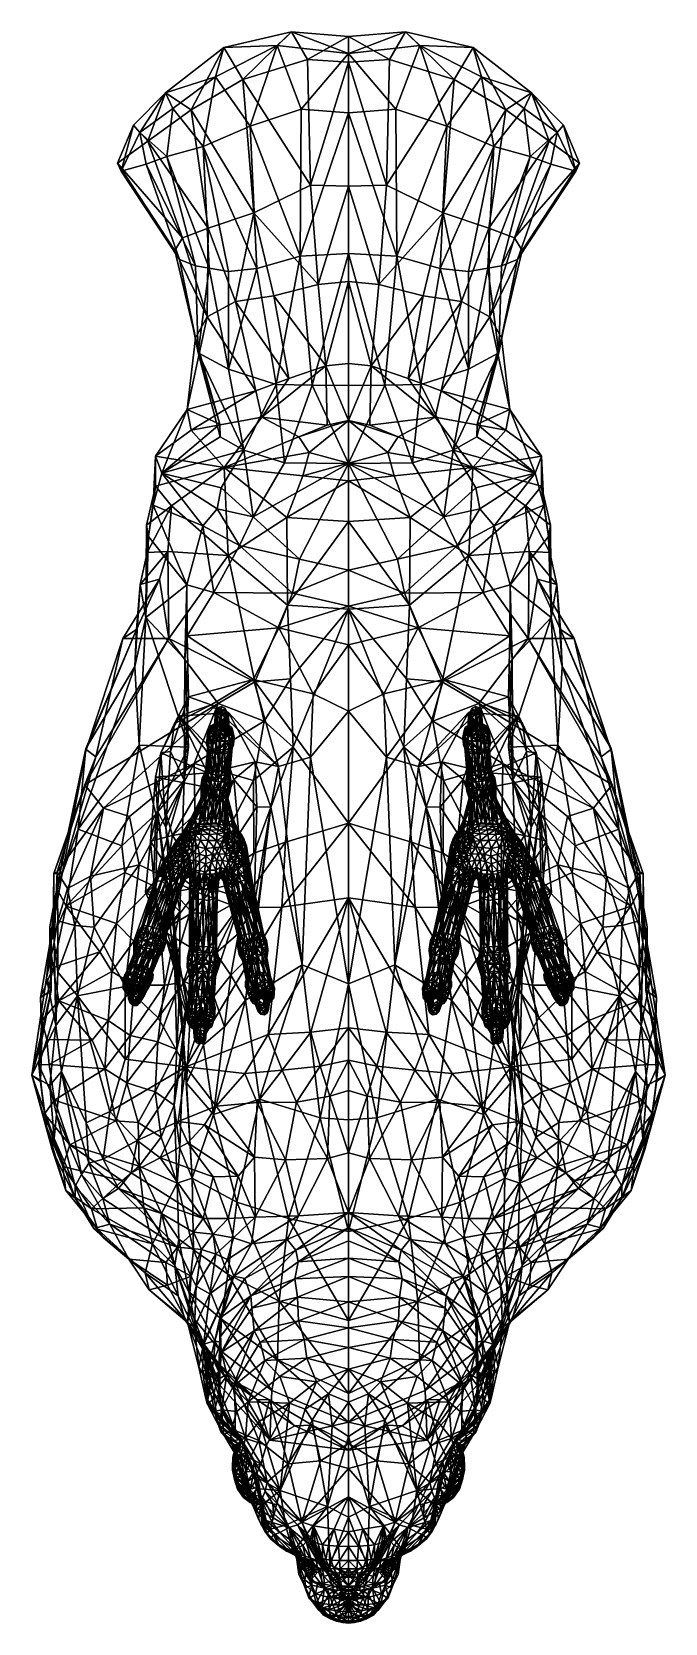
# Model space of a CAD drawing. Extents: x -0.051 to 0.051, y -0.118 to 0.139.
import ezdxf

# ---------------------------------------------------------------- set-up
doc = ezdxf.new("R2010")
doc.units = 0
doc.layers.add('FALCON_$$LWO', color=1, linetype='CONTINUOUS')

msp = doc.modelspace()

# ---------------------------------------------------------------- linework, layer by layer
at = {"layer": 'FALCON_$$LWO'}
for points in [[(-0.02144, 0.13127, 0.00128), (-0.02012, 0.13598, 0.00208), (-0.01149, 0.13629, 0.00091)], [(-0.01584, 0.1233, 0.00907), (-0.02144, 0.13127, 0.00128), (-0.01149, 0.13629, 0.00091)], [(-0.00922, 0.13851, 0.0016), (-0.01149, 0.13629, 0.00091), (-0.02012, 0.13598, 0.00208)], [(-0.02012, 0.13598, 0.00208), (-0.01706, 0.13081, 0.01073), (-0.00922, 0.13851, 0.0016)], [(-0.00663, 0.13406, 0.00871), (-0.00922, 0.13851, 0.0016), (-0.01706, 0.13081, 0.01073)], [(-0.00763, 0.12605, 0.00815), (-0.01584, 0.1233, 0.00907), (-0.01149, 0.13629, 0.00091)], [(-0.01149, 0.13629, 0.00091), (-0.00922, 0.13851, 0.0016), (0, 0.13502, 0.00027)], [(-0.01149, 0.13629, 0.00091), (0, 0.13502, 0.00027), (-0.00763, 0.12605, 0.00815)], [(-0.00922, 0.13851, 0.0016), (-0.00663, 0.13406, 0.00871), (0, 0.13775, 0.00075)], [(-0.00922, 0.13851, 0.0016), (0, 0.13775, 0.00075), (0, 0.13502, 0.00027)], [(0, 0.13362, 0.00877), (0, 0.13775, 0.00075), (-0.00663, 0.13406, 0.00871)], [(0.00663, 0.13406, 0.00871), (0.00922, 0.13851, 0.0016), (0, 0.13775, 0.00075)], [(0.00922, 0.13851, 0.0016), (0.01149, 0.13629, 0.00091), (0, 0.13502, 0.00027)], [(0, 0.13775, 0.00075), (0.00922, 0.13851, 0.0016), (0, 0.13502, 0.00027)], [(0, 0.13775, 0.00075), (0, 0.13362, 0.00877), (0.00663, 0.13406, 0.00871)], [(0, 0.13502, 0.00027), (0.01149, 0.13629, 0.00091), (0.00763, 0.12605, 0.00815)], [(0.00922, 0.13851, 0.0016), (0.00663, 0.13406, 0.00871), (0.01706, 0.13081, 0.01073)], [(0.01584, 0.1233, 0.00907), (0.00763, 0.12605, 0.00815), (0.01149, 0.13629, 0.00091)], [(0.01149, 0.13629, 0.00091), (0.00922, 0.13851, 0.0016), (0.02012, 0.13598, 0.00208)], [(0.01706, 0.13081, 0.01073), (0.02012, 0.13598, 0.00208), (0.00922, 0.13851, 0.0016)], [(0.02012, 0.13598, 0.00208), (0.02144, 0.13127, 0.00128), (0.01149, 0.13629, 0.00091)], [(0.02144, 0.13127, 0.00128), (0.01584, 0.1233, 0.00907), (0.01149, 0.13629, 0.00091)], [(-0.02012, 0.13598, 0.00208), (-0.02144, 0.13127, 0.00128), (-0.0295, 0.12869, 0.00326)], [(-0.0295, 0.12869, 0.00326), (-0.0254, 0.12592, 0.01223), (-0.02012, 0.13598, 0.00208)], [(-0.01706, 0.13081, 0.01073), (-0.02012, 0.13598, 0.00208), (-0.0254, 0.12592, 0.01223)], [(-0.00614, 0.11375, 0.03513), (-0.00663, 0.13406, 0.00871), (-0.01706, 0.13081, 0.01073)], [(0, 0.13502, 0.00027), (0, 0.12542, 0.00785), (-0.00763, 0.12605, 0.00815)], [(-0.00663, 0.13406, 0.00871), (-0.00614, 0.11375, 0.03513), (0, 0.13362, 0.00877)], [(0, 0.11363, 0.03645), (0, 0.13362, 0.00877), (-0.00614, 0.11375, 0.03513)], [(0, 0.12542, 0.00785), (0, 0.13502, 0.00027), (0.00763, 0.12605, 0.00815)], [(0.00614, 0.11375, 0.03513), (0.00663, 0.13406, 0.00871), (0, 0.13362, 0.00877)], [(0, 0.13362, 0.00877), (0, 0.11363, 0.03645), (0.00614, 0.11375, 0.03513)], [(0.00663, 0.13406, 0.00871), (0.00614, 0.11375, 0.03513), (0.01706, 0.13081, 0.01073)], [(0.02012, 0.13598, 0.00208), (0.01706, 0.13081, 0.01073), (0.0254, 0.12592, 0.01223)], [(0.02144, 0.13127, 0.00128), (0.02012, 0.13598, 0.00208), (0.0295, 0.12869, 0.00326)], [(0.0254, 0.12592, 0.01223), (0.0295, 0.12869, 0.00326), (0.02012, 0.13598, 0.00208)], [(-0.02835, 0.12612, 0.0039), (-0.0295, 0.12869, 0.00326), (-0.02144, 0.13127, 0.00128)], [(-0.02346, 0.12, 0.01008), (-0.02835, 0.12612, 0.0039), (-0.02144, 0.13127, 0.00128)], [(-0.01584, 0.1233, 0.00907), (-0.02346, 0.12, 0.01008), (-0.02144, 0.13127, 0.00128)], [(0.02346, 0.12, 0.01008), (0.01584, 0.1233, 0.00907), (0.02144, 0.13127, 0.00128)], [(0.0295, 0.12869, 0.00326), (0.02835, 0.12612, 0.0039), (0.02144, 0.13127, 0.00128)], [(0.02835, 0.12612, 0.0039), (0.02346, 0.12, 0.01008), (0.02144, 0.13127, 0.00128)], [(-0.03363, 0.12226, 0.00605), (-0.03468, 0.12345, 0.00623), (-0.0295, 0.12869, 0.00326)], [(-0.03468, 0.12345, 0.00623), (-0.03234, 0.12089, 0.0123), (-0.0295, 0.12869, 0.00326)], [(-0.02835, 0.12612, 0.0039), (-0.03363, 0.12226, 0.00605), (-0.0295, 0.12869, 0.00326)], [(-0.0254, 0.12592, 0.01223), (-0.0295, 0.12869, 0.00326), (-0.03234, 0.12089, 0.0123)], [(-0.01528, 0.1093, 0.03406), (-0.01706, 0.13081, 0.01073), (-0.0254, 0.12592, 0.01223)], [(-0.01528, 0.1093, 0.03406), (-0.00614, 0.11375, 0.03513), (-0.01706, 0.13081, 0.01073)], [(0.00614, 0.11375, 0.03513), (0.01528, 0.1093, 0.03406), (0.01706, 0.13081, 0.01073)], [(0.01706, 0.13081, 0.01073), (0.01528, 0.1093, 0.03406), (0.0254, 0.12592, 0.01223)], [(0.0295, 0.12869, 0.00326), (0.0254, 0.12592, 0.01223), (0.03234, 0.12089, 0.0123)], [(0.03363, 0.12226, 0.00605), (0.02835, 0.12612, 0.0039), (0.0295, 0.12869, 0.00326)], [(0.03468, 0.12345, 0.00623), (0.03363, 0.12226, 0.00605), (0.0295, 0.12869, 0.00326)], [(0.03234, 0.12089, 0.0123), (0.03468, 0.12345, 0.00623), (0.0295, 0.12869, 0.00326)], [(-0.02932, 0.1184, 0.01034), (-0.03363, 0.12226, 0.00605), (-0.02835, 0.12612, 0.0039)], [(-0.02263, 0.10684, 0.03123), (-0.0254, 0.12592, 0.01223), (-0.03234, 0.12089, 0.0123)], [(-0.02346, 0.12, 0.01008), (-0.02932, 0.1184, 0.01034), (-0.02835, 0.12612, 0.0039)], [(-0.02263, 0.10684, 0.03123), (-0.01528, 0.1093, 0.03406), (-0.0254, 0.12592, 0.01223)], [(-0.00763, 0.12605, 0.00815), (-0.00777, 0.10232, 0.02867), (-0.01584, 0.1233, 0.00907)], [(-0.00777, 0.10232, 0.02867), (-0.00763, 0.12605, 0.00815), (0, 0.12542, 0.00785)], [(0.00763, 0.12605, 0.00815), (0.00777, 0.10232, 0.02867), (0, 0.12542, 0.00785)], [(0.00777, 0.10232, 0.02867), (0.00763, 0.12605, 0.00815), (0.01584, 0.1233, 0.00907)], [(0.01528, 0.1093, 0.03406), (0.02263, 0.10684, 0.03123), (0.0254, 0.12592, 0.01223)], [(0.0254, 0.12592, 0.01223), (0.02263, 0.10684, 0.03123), (0.03234, 0.12089, 0.0123)], [(0.02932, 0.1184, 0.01034), (0.02346, 0.12, 0.01008), (0.02835, 0.12612, 0.0039)], [(0.03363, 0.12226, 0.00605), (0.02932, 0.1184, 0.01034), (0.02835, 0.12612, 0.0039)], [(-0.03725, 0.1173, 0.01098), (-0.03234, 0.12089, 0.0123), (-0.03468, 0.12345, 0.00623)], [(-0.03725, 0.1173, 0.01098), (-0.03468, 0.12345, 0.00623), (-0.03666, 0.11605, 0.01038)], [(-0.03363, 0.12226, 0.00605), (-0.03666, 0.11605, 0.01038), (-0.03468, 0.12345, 0.00623)], [(-0.01584, 0.1233, 0.00907), (-0.01478, 0.10033, 0.02797), (-0.02346, 0.12, 0.01008)], [(-0.01478, 0.10033, 0.02797), (-0.01584, 0.1233, 0.00907), (-0.00777, 0.10232, 0.02867)], [(0, 0.10271, 0.02891), (-0.00777, 0.10232, 0.02867), (0, 0.12542, 0.00785)], [(0.00777, 0.10232, 0.02867), (0, 0.10271, 0.02891), (0, 0.12542, 0.00785)], [(0.01584, 0.1233, 0.00907), (0.01478, 0.10033, 0.02797), (0.00777, 0.10232, 0.02867)], [(0.01478, 0.10033, 0.02797), (0.01584, 0.1233, 0.00907), (0.02346, 0.12, 0.01008)], [(0.03234, 0.12089, 0.0123), (0.03725, 0.1173, 0.01098), (0.03468, 0.12345, 0.00623)], [(0.03666, 0.11605, 0.01038), (0.03363, 0.12226, 0.00605), (0.03468, 0.12345, 0.00623)], [(0.03468, 0.12345, 0.00623), (0.03725, 0.1173, 0.01098), (0.03666, 0.11605, 0.01038)], [(-0.02676, 0.10525, 0.02924), (-0.03234, 0.12089, 0.0123), (-0.03725, 0.1173, 0.01098)], [(-0.03666, 0.11605, 0.01038), (-0.03363, 0.12226, 0.00605), (-0.03261, 0.11713, 0.01081)], [(-0.03261, 0.11713, 0.01081), (-0.03363, 0.12226, 0.00605), (-0.02932, 0.1184, 0.01034)], [(-0.02676, 0.10525, 0.02924), (-0.02263, 0.10684, 0.03123), (-0.03234, 0.12089, 0.0123)], [(0.02263, 0.10684, 0.03123), (0.02676, 0.10525, 0.02924), (0.03234, 0.12089, 0.0123)], [(0.03234, 0.12089, 0.0123), (0.02676, 0.10525, 0.02924), (0.03725, 0.1173, 0.01098)], [(0.03363, 0.12226, 0.00605), (0.03261, 0.11713, 0.01081), (0.02932, 0.1184, 0.01034)], [(0.03363, 0.12226, 0.00605), (0.03666, 0.11605, 0.01038), (0.03261, 0.11713, 0.01081)], [(-0.02466, 0.10076, 0.0271), (-0.03261, 0.11713, 0.01081), (-0.02932, 0.1184, 0.01034)], [(-0.02247, 0.10035, 0.02694), (-0.02932, 0.1184, 0.01034), (-0.02346, 0.12, 0.01008)], [(-0.02247, 0.10035, 0.02694), (-0.02466, 0.10076, 0.0271), (-0.02932, 0.1184, 0.01034)], [(-0.01936, 0.09984, 0.02758), (-0.02346, 0.12, 0.01008), (-0.01478, 0.10033, 0.02797)], [(-0.01936, 0.09984, 0.02758), (-0.02247, 0.10035, 0.02694), (-0.02346, 0.12, 0.01008)], [(0.02346, 0.12, 0.01008), (0.01936, 0.09984, 0.02758), (0.01478, 0.10033, 0.02797)], [(0.02247, 0.10035, 0.02694), (0.01936, 0.09984, 0.02758), (0.02346, 0.12, 0.01008)], [(0.02932, 0.1184, 0.01034), (0.02247, 0.10035, 0.02694), (0.02346, 0.12, 0.01008)], [(0.02466, 0.10076, 0.0271), (0.02247, 0.10035, 0.02694), (0.02932, 0.1184, 0.01034)], [(0.03261, 0.11713, 0.01081), (0.02466, 0.10076, 0.0271), (0.02932, 0.1184, 0.01034)], [(-0.028, 0.10321, 0.0284), (-0.03725, 0.1173, 0.01098), (-0.03666, 0.11605, 0.01038)], [(-0.028, 0.10321, 0.0284), (-0.02676, 0.10525, 0.02924), (-0.03725, 0.1173, 0.01098)], [(-0.02727, 0.10177, 0.02766), (-0.03666, 0.11605, 0.01038), (-0.03261, 0.11713, 0.01081)], [(-0.02727, 0.10177, 0.02766), (-0.028, 0.10321, 0.0284), (-0.03666, 0.11605, 0.01038)], [(-0.02466, 0.10076, 0.0271), (-0.02727, 0.10177, 0.02766), (-0.03261, 0.11713, 0.01081)], [(0.02727, 0.10177, 0.02766), (0.02466, 0.10076, 0.0271), (0.03261, 0.11713, 0.01081)], [(0.02676, 0.10525, 0.02924), (0.028, 0.10321, 0.0284), (0.03725, 0.1173, 0.01098)], [(0.03666, 0.11605, 0.01038), (0.02727, 0.10177, 0.02766), (0.03261, 0.11713, 0.01081)], [(0.028, 0.10321, 0.0284), (0.02727, 0.10177, 0.02766), (0.03666, 0.11605, 0.01038)], [(0.03725, 0.1173, 0.01098), (0.028, 0.10321, 0.0284), (0.03666, 0.11605, 0.01038)], [(-0.00489, 0.09771, 0.05793), (-0.00614, 0.11375, 0.03513), (-0.01528, 0.1093, 0.03406)], [(-0.00614, 0.11375, 0.03513), (-0.00489, 0.09771, 0.05793), (0, 0.11363, 0.03645)], [(0, 0.09823, 0.05767), (0, 0.11363, 0.03645), (-0.00489, 0.09771, 0.05793)], [(0.00489, 0.09771, 0.05793), (0.00614, 0.11375, 0.03513), (0, 0.11363, 0.03645)], [(0, 0.11363, 0.03645), (0, 0.09823, 0.05767), (0.00489, 0.09771, 0.05793)], [(0.00614, 0.11375, 0.03513), (0.00489, 0.09771, 0.05793), (0.01528, 0.1093, 0.03406)], [(-0.02263, 0.10684, 0.03123), (-0.01825, 0.09497, 0.04998), (-0.01528, 0.1093, 0.03406)], [(-0.01205, 0.0959, 0.05443), (-0.01528, 0.1093, 0.03406), (-0.01825, 0.09497, 0.04998)], [(-0.01205, 0.0959, 0.05443), (-0.00489, 0.09771, 0.05793), (-0.01528, 0.1093, 0.03406)], [(0.00489, 0.09771, 0.05793), (0.01205, 0.0959, 0.05443), (0.01528, 0.1093, 0.03406)], [(0.01528, 0.1093, 0.03406), (0.01205, 0.0959, 0.05443), (0.01825, 0.09497, 0.04998)], [(0.01825, 0.09497, 0.04998), (0.02263, 0.10684, 0.03123), (0.01528, 0.1093, 0.03406)], [(-0.02676, 0.10525, 0.02924), (-0.02279, 0.0925, 0.04685), (-0.02263, 0.10684, 0.03123)], [(-0.01825, 0.09497, 0.04998), (-0.02263, 0.10684, 0.03123), (-0.02279, 0.0925, 0.04685)], [(0.02263, 0.10684, 0.03123), (0.01825, 0.09497, 0.04998), (0.02279, 0.0925, 0.04685)], [(0.02279, 0.0925, 0.04685), (0.02676, 0.10525, 0.02924), (0.02263, 0.10684, 0.03123)], [(-0.02279, 0.0925, 0.04685), (-0.02676, 0.10525, 0.02924), (-0.028, 0.10321, 0.0284)], [(-0.02467, 0.08914, 0.04467), (-0.028, 0.10321, 0.0284), (-0.02727, 0.10177, 0.02766)], [(-0.02467, 0.08914, 0.04467), (-0.02279, 0.0925, 0.04685), (-0.028, 0.10321, 0.0284)], [(0.02676, 0.10525, 0.02924), (0.02279, 0.0925, 0.04685), (0.028, 0.10321, 0.0284)], [(0.02279, 0.0925, 0.04685), (0.02467, 0.08914, 0.04467), (0.028, 0.10321, 0.0284)], [(0.028, 0.10321, 0.0284), (0.02467, 0.08914, 0.04467), (0.02727, 0.10177, 0.02766)], [(-0.02426, 0.0867, 0.04345), (-0.02727, 0.10177, 0.02766), (-0.02466, 0.10076, 0.0271)], [(-0.02426, 0.0867, 0.04345), (-0.02467, 0.08914, 0.04467), (-0.02727, 0.10177, 0.02766)], [(-0.02426, 0.0867, 0.04345), (-0.02466, 0.10076, 0.0271), (-0.02247, 0.10035, 0.02694)], [(-0.01937, 0.08405, 0.04274), (-0.02426, 0.0867, 0.04345), (-0.02247, 0.10035, 0.02694)], [(-0.01937, 0.08405, 0.04274), (-0.02247, 0.10035, 0.02694), (-0.01936, 0.09984, 0.02758)], [(-0.01164, 0.08157, 0.04203), (-0.01937, 0.08405, 0.04274), (-0.01478, 0.10033, 0.02797)], [(-0.01937, 0.08405, 0.04274), (-0.01936, 0.09984, 0.02758), (-0.01478, 0.10033, 0.02797)], [(-0.01164, 0.08157, 0.04203), (-0.01478, 0.10033, 0.02797), (-0.00777, 0.10232, 0.02867)], [(-0.00588, 0.08149, 0.04248), (-0.01164, 0.08157, 0.04203), (-0.00777, 0.10232, 0.02867)], [(-0.00588, 0.08149, 0.04248), (-0.00777, 0.10232, 0.02867), (0, 0.10271, 0.02891)], [(0, 0.08143, 0.04278), (-0.00588, 0.08149, 0.04248), (0, 0.10271, 0.02891)], [(0.00588, 0.08149, 0.04248), (0, 0.08143, 0.04278), (0, 0.10271, 0.02891)], [(0.00777, 0.10232, 0.02867), (0.00588, 0.08149, 0.04248), (0, 0.10271, 0.02891)], [(0.01164, 0.08157, 0.04203), (0.00588, 0.08149, 0.04248), (0.00777, 0.10232, 0.02867)], [(0.01478, 0.10033, 0.02797), (0.01164, 0.08157, 0.04203), (0.00777, 0.10232, 0.02867)], [(0.01937, 0.08405, 0.04274), (0.01164, 0.08157, 0.04203), (0.01478, 0.10033, 0.02797)], [(0.01936, 0.09984, 0.02758), (0.01937, 0.08405, 0.04274), (0.01478, 0.10033, 0.02797)], [(0.02247, 0.10035, 0.02694), (0.01937, 0.08405, 0.04274), (0.01936, 0.09984, 0.02758)], [(0.02426, 0.0867, 0.04345), (0.01937, 0.08405, 0.04274), (0.02247, 0.10035, 0.02694)], [(0.02466, 0.10076, 0.0271), (0.02426, 0.0867, 0.04345), (0.02247, 0.10035, 0.02694)], [(0.02727, 0.10177, 0.02766), (0.02426, 0.0867, 0.04345), (0.02466, 0.10076, 0.0271)], [(0.02467, 0.08914, 0.04467), (0.02426, 0.0867, 0.04345), (0.02727, 0.10177, 0.02766)], [(-0.00366, 0.08463, 0.07543), (-0.00489, 0.09771, 0.05793), (-0.01205, 0.0959, 0.05443)], [(-0.00489, 0.09771, 0.05793), (-0.00366, 0.08463, 0.07543), (0, 0.09823, 0.05767)], [(0, 0.08498, 0.07595), (0, 0.09823, 0.05767), (-0.00366, 0.08463, 0.07543)], [(0.00366, 0.08463, 0.07543), (0.00489, 0.09771, 0.05793), (0, 0.09823, 0.05767)], [(0, 0.09823, 0.05767), (0, 0.08498, 0.07595), (0.00366, 0.08463, 0.07543)], [(0.00489, 0.09771, 0.05793), (0.00366, 0.08463, 0.07543), (0.01205, 0.0959, 0.05443)], [(-0.00963, 0.08257, 0.0716), (-0.01205, 0.0959, 0.05443), (-0.01825, 0.09497, 0.04998)], [(-0.00963, 0.08257, 0.0716), (-0.00366, 0.08463, 0.07543), (-0.01205, 0.0959, 0.05443)], [(0.00366, 0.08463, 0.07543), (0.00963, 0.08257, 0.0716), (0.01205, 0.0959, 0.05443)], [(0.01205, 0.0959, 0.05443), (0.00963, 0.08257, 0.0716), (0.01825, 0.09497, 0.04998)], [(-0.026, 0.07757, 0.0622), (-0.02279, 0.0925, 0.04685), (-0.02467, 0.08914, 0.04467)], [(-0.026, 0.07757, 0.0622), (-0.01493, 0.08058, 0.06702), (-0.02279, 0.0925, 0.04685)], [(-0.01493, 0.08058, 0.06702), (-0.01825, 0.09497, 0.04998), (-0.02279, 0.0925, 0.04685)], [(-0.01493, 0.08058, 0.06702), (-0.00963, 0.08257, 0.0716), (-0.01825, 0.09497, 0.04998)], [(0.00963, 0.08257, 0.0716), (0.01493, 0.08058, 0.06702), (0.01825, 0.09497, 0.04998)], [(0.01825, 0.09497, 0.04998), (0.01493, 0.08058, 0.06702), (0.02279, 0.0925, 0.04685)], [(0.01493, 0.08058, 0.06702), (0.026, 0.07757, 0.0622), (0.02279, 0.0925, 0.04685)], [(0.02279, 0.0925, 0.04685), (0.026, 0.07757, 0.0622), (0.02467, 0.08914, 0.04467)], [(-0.02076, 0.0752, 0.05828), (-0.026, 0.07757, 0.0622), (-0.02467, 0.08914, 0.04467)], [(-0.02076, 0.0752, 0.05828), (-0.02467, 0.08914, 0.04467), (-0.02426, 0.0867, 0.04345)], [(0.02467, 0.08914, 0.04467), (0.02076, 0.0752, 0.05828), (0.02426, 0.0867, 0.04345)], [(0.026, 0.07757, 0.0622), (0.02076, 0.0752, 0.05828), (0.02467, 0.08914, 0.04467)], [(-0.01689, 0.07098, 0.05364), (-0.02426, 0.0867, 0.04345), (-0.01937, 0.08405, 0.04274)], [(-0.01689, 0.07098, 0.05364), (-0.02069, 0.07312, 0.05555), (-0.02426, 0.0867, 0.04345)], [(-0.02069, 0.07312, 0.05555), (-0.02076, 0.0752, 0.05828), (-0.02426, 0.0867, 0.04345)], [(0, 0.08498, 0.07595), (-0.00366, 0.08463, 0.07543), (0, 0.0758, 0.08814)], [(0.00366, 0.08463, 0.07543), (0, 0.08498, 0.07595), (0, 0.0758, 0.08814)], [(0.02426, 0.0867, 0.04345), (0.01689, 0.07098, 0.05364), (0.01937, 0.08405, 0.04274)], [(0.02069, 0.07312, 0.05555), (0.01689, 0.07098, 0.05364), (0.02426, 0.0867, 0.04345)], [(0.02076, 0.0752, 0.05828), (0.02069, 0.07312, 0.05555), (0.02426, 0.0867, 0.04345)], [(-0.01689, 0.07098, 0.05364), (-0.01937, 0.08405, 0.04274), (-0.01164, 0.08157, 0.04203)], [(-0.01493, 0.08058, 0.06702), (-0.01397, 0.07634, 0.07972), (-0.00963, 0.08257, 0.0716)], [(-0.01397, 0.07634, 0.07972), (-0.00343, 0.07502, 0.08806), (-0.00366, 0.08463, 0.07543)], [(-0.00963, 0.08257, 0.0716), (-0.01397, 0.07634, 0.07972), (-0.00366, 0.08463, 0.07543)], [(-0.00343, 0.07502, 0.08806), (0, 0.0758, 0.08814), (-0.00366, 0.08463, 0.07543)], [(0, 0.0758, 0.08814), (0.00343, 0.07502, 0.08806), (0.00366, 0.08463, 0.07543)], [(0.00343, 0.07502, 0.08806), (0.01397, 0.07634, 0.07972), (0.00366, 0.08463, 0.07543)], [(0.01397, 0.07634, 0.07972), (0.00963, 0.08257, 0.0716), (0.00366, 0.08463, 0.07543)], [(0.01397, 0.07634, 0.07972), (0.01493, 0.08058, 0.06702), (0.00963, 0.08257, 0.0716)], [(0.01937, 0.08405, 0.04274), (0.01689, 0.07098, 0.05364), (0.01164, 0.08157, 0.04203)], [(-0.026, 0.07757, 0.0622), (-0.02535, 0.0742, 0.07659), (-0.01493, 0.08058, 0.06702)], [(-0.02535, 0.0742, 0.07659), (-0.01397, 0.07634, 0.07972), (-0.01493, 0.08058, 0.06702)], [(-0.0103, 0.06896, 0.05153), (-0.01689, 0.07098, 0.05364), (-0.01164, 0.08157, 0.04203)], [(-0.0103, 0.06896, 0.05153), (-0.01164, 0.08157, 0.04203), (-0.00588, 0.08149, 0.04248)], [(0, 0.06883, 0.05121), (-0.0103, 0.06896, 0.05153), (-0.00588, 0.08149, 0.04248)], [(0, 0.06883, 0.05121), (-0.00588, 0.08149, 0.04248), (0, 0.08143, 0.04278)], [(0.00588, 0.08149, 0.04248), (0, 0.06883, 0.05121), (0, 0.08143, 0.04278)], [(0.0103, 0.06896, 0.05153), (0, 0.06883, 0.05121), (0.00588, 0.08149, 0.04248)], [(0.01164, 0.08157, 0.04203), (0.0103, 0.06896, 0.05153), (0.00588, 0.08149, 0.04248)], [(0.01689, 0.07098, 0.05364), (0.0103, 0.06896, 0.05153), (0.01164, 0.08157, 0.04203)], [(0.01397, 0.07634, 0.07972), (0.02535, 0.0742, 0.07659), (0.01493, 0.08058, 0.06702)], [(0.02535, 0.0742, 0.07659), (0.026, 0.07757, 0.0622), (0.01493, 0.08058, 0.06702)], [(-0.026, 0.07757, 0.0622), (-0.03113, 0.07, 0.07183), (-0.02535, 0.0742, 0.07659)], [(-0.03012, 0.06727, 0.06663), (-0.03113, 0.07, 0.07183), (-0.026, 0.07757, 0.0622)], [(-0.026, 0.07757, 0.0622), (-0.02076, 0.0752, 0.05828), (-0.03012, 0.06727, 0.06663)], [(0.02076, 0.0752, 0.05828), (0.026, 0.07757, 0.0622), (0.03012, 0.06727, 0.06663)], [(0.03113, 0.07, 0.07183), (0.026, 0.07757, 0.0622), (0.02535, 0.0742, 0.07659)], [(0.03113, 0.07, 0.07183), (0.03012, 0.06727, 0.06663), (0.026, 0.07757, 0.0622)], [(-0.02069, 0.07312, 0.05555), (-0.03012, 0.06727, 0.06663), (-0.02076, 0.0752, 0.05828)], [(-0.02535, 0.0742, 0.07659), (-0.02006, 0.0682, 0.08538), (-0.01397, 0.07634, 0.07972)], [(-0.01397, 0.07634, 0.07972), (-0.02006, 0.0682, 0.08538), (-0.00801, 0.07312, 0.08684)], [(-0.01397, 0.07634, 0.07972), (-0.00801, 0.07312, 0.08684), (-0.00343, 0.07502, 0.08806)], [(0, 0.0758, 0.08814), (-0.00801, 0.07312, 0.08684), (-0.00632, 0.07061, 0.0901)], [(0, 0.0758, 0.08814), (-0.00343, 0.07502, 0.08806), (-0.00801, 0.07312, 0.08684)], [(-0.00632, 0.07061, 0.0901), (0, 0.06888, 0.09524), (0, 0.0758, 0.08814)], [(0, 0.06888, 0.09524), (0.00632, 0.07061, 0.0901), (0, 0.0758, 0.08814)], [(0.00801, 0.07312, 0.08684), (0, 0.0758, 0.08814), (0.00632, 0.07061, 0.0901)], [(0.00343, 0.07502, 0.08806), (0, 0.0758, 0.08814), (0.00801, 0.07312, 0.08684)], [(0.00801, 0.07312, 0.08684), (0.01397, 0.07634, 0.07972), (0.00343, 0.07502, 0.08806)], [(0.02006, 0.0682, 0.08538), (0.01397, 0.07634, 0.07972), (0.00801, 0.07312, 0.08684)], [(0.02006, 0.0682, 0.08538), (0.02535, 0.0742, 0.07659), (0.01397, 0.07634, 0.07972)], [(0.03012, 0.06727, 0.06663), (0.02069, 0.07312, 0.05555), (0.02076, 0.0752, 0.05828)], [(-0.03113, 0.07, 0.07183), (-0.02006, 0.0682, 0.08538), (-0.02535, 0.0742, 0.07659)], [(-0.02069, 0.07312, 0.05555), (-0.01689, 0.07098, 0.05364), (-0.03012, 0.06727, 0.06663)], [(-0.00801, 0.07312, 0.08684), (-0.02006, 0.0682, 0.08538), (-0.00632, 0.07061, 0.0901)], [(0.02006, 0.0682, 0.08538), (0.00801, 0.07312, 0.08684), (0.00632, 0.07061, 0.0901)], [(0.01689, 0.07098, 0.05364), (0.02069, 0.07312, 0.05555), (0.03012, 0.06727, 0.06663)], [(0.02006, 0.0682, 0.08538), (0.03113, 0.07, 0.07183), (0.02535, 0.0742, 0.07659)], [(-0.03148, 0.06211, 0.07161), (-0.03114, 0.06516, 0.07629), (-0.03113, 0.07, 0.07183)], [(-0.03012, 0.06727, 0.06663), (-0.03148, 0.06211, 0.07161), (-0.03113, 0.07, 0.07183)], [(-0.03113, 0.07, 0.07183), (-0.03114, 0.06516, 0.07629), (-0.02006, 0.0682, 0.08538)], [(-0.01689, 0.07098, 0.05364), (-0.02055, 0.06493, 0.06158), (-0.03012, 0.06727, 0.06663)], [(-0.01689, 0.07098, 0.05364), (-0.01536, 0.06025, 0.05951), (-0.02055, 0.06493, 0.06158)], [(-0.00737, 0.06683, 0.09434), (-0.00632, 0.07061, 0.0901), (-0.02006, 0.0682, 0.08538)], [(-0.01536, 0.06025, 0.05951), (-0.01689, 0.07098, 0.05364), (-0.0103, 0.06896, 0.05153)], [(0, 0.06888, 0.09524), (-0.00632, 0.07061, 0.0901), (-0.00737, 0.06683, 0.09434)], [(0.00632, 0.07061, 0.0901), (0, 0.06888, 0.09524), (0.00737, 0.06683, 0.09434)], [(0.00632, 0.07061, 0.0901), (0.00737, 0.06683, 0.09434), (0.02006, 0.0682, 0.08538)], [(0.01689, 0.07098, 0.05364), (0.01536, 0.06025, 0.05951), (0.0103, 0.06896, 0.05153)], [(0.01536, 0.06025, 0.05951), (0.01689, 0.07098, 0.05364), (0.02055, 0.06493, 0.06158)], [(0.02055, 0.06493, 0.06158), (0.01689, 0.07098, 0.05364), (0.03012, 0.06727, 0.06663)], [(0.03114, 0.06516, 0.07629), (0.03113, 0.07, 0.07183), (0.02006, 0.0682, 0.08538)], [(0.03148, 0.06211, 0.07161), (0.03012, 0.06727, 0.06663), (0.03113, 0.07, 0.07183)], [(0.03114, 0.06516, 0.07629), (0.03148, 0.06211, 0.07161), (0.03113, 0.07, 0.07183)], [(-0.03148, 0.06211, 0.07161), (-0.03012, 0.06727, 0.06663), (-0.02347, 0.05876, 0.06641)], [(-0.03114, 0.06516, 0.07629), (-0.02854, 0.06202, 0.08367), (-0.02006, 0.0682, 0.08538)], [(-0.02055, 0.06493, 0.06158), (-0.0212, 0.0615, 0.06337), (-0.03012, 0.06727, 0.06663)], [(-0.02347, 0.05876, 0.06641), (-0.03012, 0.06727, 0.06663), (-0.0212, 0.0615, 0.06337)], [(-0.02006, 0.0682, 0.08538), (-0.02854, 0.06202, 0.08367), (-0.01942, 0.05399, 0.10185)], [(-0.00737, 0.06683, 0.09434), (-0.02006, 0.0682, 0.08538), (-0.00997, 0.06014, 0.1012)], [(-0.00997, 0.06014, 0.1012), (-0.02006, 0.0682, 0.08538), (-0.01942, 0.05399, 0.10185)], [(-0.01536, 0.06025, 0.05951), (-0.0103, 0.06896, 0.05153), (0, 0.06883, 0.05121)], [(0, 0.06883, 0.05121), (-0.00791, 0.05338, 0.06075), (-0.01536, 0.06025, 0.05951)], [(0, 0.06604, 0.10128), (-0.00737, 0.06683, 0.09434), (-0.00997, 0.06014, 0.1012)], [(0, 0.06883, 0.05121), (0, 0.0516, 0.06166), (-0.00791, 0.05338, 0.06075)], [(-0.00737, 0.06683, 0.09434), (0, 0.06604, 0.10128), (0, 0.06888, 0.09524)], [(0.0103, 0.06896, 0.05153), (0.01536, 0.06025, 0.05951), (0, 0.06883, 0.05121)], [(0, 0.06604, 0.10128), (0.00737, 0.06683, 0.09434), (0, 0.06888, 0.09524)], [(0.00791, 0.05338, 0.06075), (0, 0.06883, 0.05121), (0.01536, 0.06025, 0.05951)], [(0, 0.0516, 0.06166), (0, 0.06883, 0.05121), (0.00791, 0.05338, 0.06075)], [(0.00737, 0.06683, 0.09434), (0, 0.06604, 0.10128), (0.00997, 0.06014, 0.1012)], [(0.02006, 0.0682, 0.08538), (0.00737, 0.06683, 0.09434), (0.00997, 0.06014, 0.1012)], [(0.02006, 0.0682, 0.08538), (0.00997, 0.06014, 0.1012), (0.01942, 0.05399, 0.10185)], [(0.02854, 0.06202, 0.08367), (0.02006, 0.0682, 0.08538), (0.01942, 0.05399, 0.10185)], [(0.02854, 0.06202, 0.08367), (0.03114, 0.06516, 0.07629), (0.02006, 0.0682, 0.08538)], [(0.0212, 0.0615, 0.06337), (0.02055, 0.06493, 0.06158), (0.03012, 0.06727, 0.06663)], [(0.03012, 0.06727, 0.06663), (0.02347, 0.05876, 0.06641), (0.0212, 0.0615, 0.06337)], [(0.03012, 0.06727, 0.06663), (0.03148, 0.06211, 0.07161), (0.02347, 0.05876, 0.06641)], [(-0.03114, 0.06516, 0.07629), (-0.0326, 0.05888, 0.07708), (-0.02854, 0.06202, 0.08367)], [(-0.0326, 0.05888, 0.07708), (-0.03114, 0.06516, 0.07629), (-0.03226, 0.05707, 0.07333)], [(-0.03148, 0.06211, 0.07161), (-0.03226, 0.05707, 0.07333), (-0.03114, 0.06516, 0.07629)], [(-0.0212, 0.0615, 0.06337), (-0.02055, 0.06493, 0.06158), (-0.01536, 0.06025, 0.05951)], [(-0.00997, 0.06014, 0.1012), (0, 0.05949, 0.1084), (0, 0.06604, 0.10128)], [(0, 0.05949, 0.1084), (0.00997, 0.06014, 0.1012), (0, 0.06604, 0.10128)], [(0.02055, 0.06493, 0.06158), (0.0212, 0.0615, 0.06337), (0.01536, 0.06025, 0.05951)], [(0.0326, 0.05888, 0.07708), (0.03114, 0.06516, 0.07629), (0.02854, 0.06202, 0.08367)], [(0.03114, 0.06516, 0.07629), (0.0326, 0.05888, 0.07708), (0.03226, 0.05707, 0.07333)], [(0.03226, 0.05707, 0.07333), (0.03148, 0.06211, 0.07161), (0.03114, 0.06516, 0.07629)], [(-0.0326, 0.05888, 0.07708), (-0.03246, 0.05446, 0.08128), (-0.02854, 0.06202, 0.08367)], [(-0.02913, 0.05465, 0.08988), (-0.02854, 0.06202, 0.08367), (-0.03246, 0.05446, 0.08128)], [(-0.03148, 0.06211, 0.07161), (-0.0261, 0.04927, 0.07013), (-0.03226, 0.05707, 0.07333)], [(-0.02347, 0.05876, 0.06641), (-0.0261, 0.04927, 0.07013), (-0.03148, 0.06211, 0.07161)], [(-0.02854, 0.06202, 0.08367), (-0.02913, 0.05465, 0.08988), (-0.01942, 0.05399, 0.10185)], [(0.02913, 0.05465, 0.08988), (0.02854, 0.06202, 0.08367), (0.01942, 0.05399, 0.10185)], [(0.0261, 0.04927, 0.07013), (0.02347, 0.05876, 0.06641), (0.03148, 0.06211, 0.07161)], [(0.0261, 0.04927, 0.07013), (0.03148, 0.06211, 0.07161), (0.03226, 0.05707, 0.07333)], [(0.03246, 0.05446, 0.08128), (0.0326, 0.05888, 0.07708), (0.02854, 0.06202, 0.08367)], [(0.02854, 0.06202, 0.08367), (0.02913, 0.05465, 0.08988), (0.03246, 0.05446, 0.08128)], [(-0.02347, 0.05876, 0.06641), (-0.0212, 0.0615, 0.06337), (-0.0176, 0.05563, 0.06241)], [(-0.01536, 0.06025, 0.05951), (-0.0176, 0.05563, 0.06241), (-0.0212, 0.0615, 0.06337)], [(-0.01942, 0.05399, 0.10185), (-0.00983, 0.04595, 0.11642), (-0.00997, 0.06014, 0.1012)], [(-0.0176, 0.05563, 0.06241), (-0.01536, 0.06025, 0.05951), (-0.00791, 0.05338, 0.06075)], [(0, 0.05949, 0.1084), (-0.00997, 0.06014, 0.1012), (-0.00983, 0.04595, 0.11642)], [(-0.00983, 0.04595, 0.11642), (0, 0.04532, 0.12529), (0, 0.05949, 0.1084)], [(0.00997, 0.06014, 0.1012), (0, 0.05949, 0.1084), (0.00983, 0.04595, 0.11642)], [(0, 0.04532, 0.12529), (0.00983, 0.04595, 0.11642), (0, 0.05949, 0.1084)], [(0.01536, 0.06025, 0.05951), (0.0176, 0.05563, 0.06241), (0.00791, 0.05338, 0.06075)], [(0.00983, 0.04595, 0.11642), (0.01942, 0.05399, 0.10185), (0.00997, 0.06014, 0.1012)], [(0.0176, 0.05563, 0.06241), (0.01536, 0.06025, 0.05951), (0.0212, 0.0615, 0.06337)], [(0.0212, 0.0615, 0.06337), (0.02347, 0.05876, 0.06641), (0.0176, 0.05563, 0.06241)], [(-0.03246, 0.05446, 0.08128), (-0.0326, 0.05888, 0.07708), (-0.03267, 0.044, 0.07783)], [(-0.0326, 0.05888, 0.07708), (-0.03226, 0.05707, 0.07333), (-0.03267, 0.044, 0.07783)], [(-0.03267, 0.044, 0.07783), (-0.03226, 0.05707, 0.07333), (-0.0261, 0.04927, 0.07013)], [(-0.02347, 0.05876, 0.06641), (-0.02171, 0.04804, 0.06281), (-0.0261, 0.04927, 0.07013)], [(-0.0176, 0.05563, 0.06241), (-0.02171, 0.04804, 0.06281), (-0.02347, 0.05876, 0.06641)], [(0.02171, 0.04804, 0.06281), (0.0176, 0.05563, 0.06241), (0.02347, 0.05876, 0.06641)], [(0.02171, 0.04804, 0.06281), (0.02347, 0.05876, 0.06641), (0.0261, 0.04927, 0.07013)], [(0.03226, 0.05707, 0.07333), (0.03267, 0.044, 0.07783), (0.0261, 0.04927, 0.07013)], [(0.03226, 0.05707, 0.07333), (0.0326, 0.05888, 0.07708), (0.03267, 0.044, 0.07783)], [(0.0326, 0.05888, 0.07708), (0.03246, 0.05446, 0.08128), (0.03267, 0.044, 0.07783)], [(-0.03246, 0.05446, 0.08128), (-0.03361, 0.04932, 0.08361), (-0.02913, 0.05465, 0.08988)], [(-0.03361, 0.04932, 0.08361), (-0.03047, 0.05017, 0.09066), (-0.02913, 0.05465, 0.08988)], [(-0.03361, 0.04932, 0.08361), (-0.03246, 0.05446, 0.08128), (-0.03267, 0.044, 0.07783)], [(-0.03047, 0.05017, 0.09066), (-0.02897, 0.04062, 0.11116), (-0.02913, 0.05465, 0.08988)], [(-0.01942, 0.05399, 0.10185), (-0.02913, 0.05465, 0.08988), (-0.02897, 0.04062, 0.11116)], [(-0.02897, 0.04062, 0.11116), (-0.01512, 0.0336, 0.13005), (-0.01942, 0.05399, 0.10185)], [(-0.0176, 0.05563, 0.06241), (-0.00902, 0.04793, 0.06033), (-0.02171, 0.04804, 0.06281)], [(-0.00983, 0.04595, 0.11642), (-0.01942, 0.05399, 0.10185), (-0.01512, 0.0336, 0.13005)], [(-0.00902, 0.04793, 0.06033), (-0.0176, 0.05563, 0.06241), (-0.00791, 0.05338, 0.06075)], [(0.0176, 0.05563, 0.06241), (0.00902, 0.04793, 0.06033), (0.00791, 0.05338, 0.06075)], [(0.00902, 0.04793, 0.06033), (0.0176, 0.05563, 0.06241), (0.02171, 0.04804, 0.06281)], [(0.01942, 0.05399, 0.10185), (0.00983, 0.04595, 0.11642), (0.01512, 0.0336, 0.13005)], [(0.01512, 0.0336, 0.13005), (0.02897, 0.04062, 0.11116), (0.01942, 0.05399, 0.10185)], [(0.02913, 0.05465, 0.08988), (0.01942, 0.05399, 0.10185), (0.02897, 0.04062, 0.11116)], [(0.02897, 0.04062, 0.11116), (0.03047, 0.05017, 0.09066), (0.02913, 0.05465, 0.08988)], [(0.03361, 0.04932, 0.08361), (0.03246, 0.05446, 0.08128), (0.02913, 0.05465, 0.08988)], [(0.03047, 0.05017, 0.09066), (0.03361, 0.04932, 0.08361), (0.02913, 0.05465, 0.08988)], [(0.03246, 0.05446, 0.08128), (0.03361, 0.04932, 0.08361), (0.03267, 0.044, 0.07783)], [(-0.00902, 0.04793, 0.06033), (-0.00791, 0.05338, 0.06075), (0, 0.0516, 0.06166)], [(0, 0.0516, 0.06166), (0, 0.04583, 0.06204), (-0.00902, 0.04793, 0.06033)], [(0.00791, 0.05338, 0.06075), (0.00902, 0.04793, 0.06033), (0, 0.0516, 0.06166)], [(0, 0.04583, 0.06204), (0, 0.0516, 0.06166), (0.00902, 0.04793, 0.06033)], [(-0.03642, 0.04061, 0.09843), (-0.03047, 0.05017, 0.09066), (-0.03422, 0.04203, 0.08884)], [(-0.03047, 0.05017, 0.09066), (-0.03642, 0.04061, 0.09843), (-0.02897, 0.04062, 0.11116)], [(-0.03267, 0.044, 0.07783), (-0.03448, 0.03607, 0.0847), (-0.03361, 0.04932, 0.08361)], [(-0.03422, 0.04203, 0.08884), (-0.03361, 0.04932, 0.08361), (-0.03448, 0.03607, 0.0847)], [(-0.03361, 0.04932, 0.08361), (-0.03422, 0.04203, 0.08884), (-0.03047, 0.05017, 0.09066)], [(-0.0261, 0.04927, 0.07013), (-0.0264, 0.03726, 0.07664), (-0.03267, 0.044, 0.07783)], [(-0.0264, 0.03726, 0.07664), (-0.0261, 0.04927, 0.07013), (-0.026, 0.04102, 0.06852)], [(-0.026, 0.04102, 0.06852), (-0.0261, 0.04927, 0.07013), (-0.02171, 0.04804, 0.06281)], [(0.0261, 0.04927, 0.07013), (0.026, 0.04102, 0.06852), (0.02171, 0.04804, 0.06281)], [(0.0261, 0.04927, 0.07013), (0.0264, 0.03726, 0.07664), (0.026, 0.04102, 0.06852)], [(0.0264, 0.03726, 0.07664), (0.0261, 0.04927, 0.07013), (0.03267, 0.044, 0.07783)], [(0.03642, 0.04061, 0.09843), (0.03047, 0.05017, 0.09066), (0.02897, 0.04062, 0.11116)], [(0.03422, 0.04203, 0.08884), (0.03361, 0.04932, 0.08361), (0.03047, 0.05017, 0.09066)], [(0.03047, 0.05017, 0.09066), (0.03642, 0.04061, 0.09843), (0.03422, 0.04203, 0.08884)], [(0.03448, 0.03607, 0.0847), (0.03267, 0.044, 0.07783), (0.03361, 0.04932, 0.08361)], [(0.03361, 0.04932, 0.08361), (0.03422, 0.04203, 0.08884), (0.03448, 0.03607, 0.0847)], [(-0.026, 0.04102, 0.06852), (-0.02171, 0.04804, 0.06281), (-0.01122, 0.04231, 0.0608)], [(-0.01122, 0.04231, 0.0608), (-0.02171, 0.04804, 0.06281), (-0.00902, 0.04793, 0.06033)], [(-0.01122, 0.04231, 0.0608), (-0.00902, 0.04793, 0.06033), (0, 0.04583, 0.06204)], [(0.00902, 0.04793, 0.06033), (0.01122, 0.04231, 0.0608), (0, 0.04583, 0.06204)], [(0.02171, 0.04804, 0.06281), (0.01122, 0.04231, 0.0608), (0.00902, 0.04793, 0.06033)], [(0.02171, 0.04804, 0.06281), (0.026, 0.04102, 0.06852), (0.01122, 0.04231, 0.0608)], [(-0.03375, 0.02339, 0.08376), (-0.03448, 0.03607, 0.0847), (-0.03267, 0.044, 0.07783)], [(-0.02581, 0.02306, 0.08125), (-0.03375, 0.02339, 0.08376), (-0.03267, 0.044, 0.07783)], [(-0.03267, 0.044, 0.07783), (-0.0264, 0.03726, 0.07664), (-0.02581, 0.02306, 0.08125)], [(-0.01512, 0.0336, 0.13005), (-0.00935, 0.03409, 0.13398), (-0.00983, 0.04595, 0.11642)], [(0, 0.04583, 0.06204), (0, 0.0396, 0.06308), (-0.01122, 0.04231, 0.0608)], [(0, 0.04532, 0.12529), (-0.00983, 0.04595, 0.11642), (-0.00935, 0.03409, 0.13398)], [(0, 0.04532, 0.12529), (-0.00935, 0.03409, 0.13398), (-0.0089, 0.02308, 0.14573)], [(-0.0089, 0.02308, 0.14573), (0, 0.01077, 0.15838), (0, 0.04532, 0.12529)], [(0.00983, 0.04595, 0.11642), (0, 0.04532, 0.12529), (0.00935, 0.03409, 0.13398)], [(0, 0.0396, 0.06308), (0, 0.04583, 0.06204), (0.01122, 0.04231, 0.0608)], [(0, 0.01077, 0.15838), (0.0089, 0.02308, 0.14573), (0, 0.04532, 0.12529)], [(0.00935, 0.03409, 0.13398), (0, 0.04532, 0.12529), (0.0089, 0.02308, 0.14573)], [(0.00935, 0.03409, 0.13398), (0.01512, 0.0336, 0.13005), (0.00983, 0.04595, 0.11642)], [(0.03375, 0.02339, 0.08376), (0.02581, 0.02306, 0.08125), (0.03267, 0.044, 0.07783)], [(0.0264, 0.03726, 0.07664), (0.03267, 0.044, 0.07783), (0.02581, 0.02306, 0.08125)], [(0.03448, 0.03607, 0.0847), (0.03375, 0.02339, 0.08376), (0.03267, 0.044, 0.07783)], [(-0.03422, 0.04203, 0.08884), (-0.04236, 0.02286, 0.09629), (-0.0423, 0.02266, 0.10591)], [(-0.04236, 0.02286, 0.09629), (-0.03422, 0.04203, 0.08884), (-0.03448, 0.03607, 0.0847)], [(-0.03422, 0.04203, 0.08884), (-0.0423, 0.02266, 0.10591), (-0.03642, 0.04061, 0.09843)], [(-0.026, 0.04102, 0.06852), (-0.01122, 0.04231, 0.0608), (-0.01532, 0.034, 0.05847)], [(-0.01122, 0.04231, 0.0608), (-0.00569, 0.03169, 0.06062), (-0.01532, 0.034, 0.05847)], [(-0.00569, 0.03169, 0.06062), (-0.01122, 0.04231, 0.0608), (0, 0.0396, 0.06308)], [(0.01122, 0.04231, 0.0608), (0.00569, 0.03169, 0.06062), (0, 0.0396, 0.06308)], [(0.00569, 0.03169, 0.06062), (0.01122, 0.04231, 0.0608), (0.01532, 0.034, 0.05847)], [(0.01122, 0.04231, 0.0608), (0.026, 0.04102, 0.06852), (0.01532, 0.034, 0.05847)], [(0.0423, 0.02266, 0.10591), (0.03422, 0.04203, 0.08884), (0.03642, 0.04061, 0.09843)], [(0.04236, 0.02286, 0.09629), (0.03422, 0.04203, 0.08884), (0.0423, 0.02266, 0.10591)], [(0.03422, 0.04203, 0.08884), (0.04236, 0.02286, 0.09629), (0.03448, 0.03607, 0.0847)], [(-0.02897, 0.04062, 0.11116), (-0.04255, 0.01697, 0.13473), (-0.02101, 0.03009, 0.13403)], [(-0.02897, 0.04062, 0.11116), (-0.04073, 0.02149, 0.11759), (-0.04255, 0.01697, 0.13473)], [(-0.03642, 0.04061, 0.09843), (-0.0423, 0.02266, 0.10591), (-0.04073, 0.02149, 0.11759)], [(-0.02897, 0.04062, 0.11116), (-0.03642, 0.04061, 0.09843), (-0.04073, 0.02149, 0.11759)], [(-0.02101, 0.03009, 0.13403), (-0.01512, 0.0336, 0.13005), (-0.02897, 0.04062, 0.11116)], [(-0.026, 0.04102, 0.06852), (-0.02582, 0.03117, 0.07074), (-0.0264, 0.03726, 0.07664)], [(-0.026, 0.04102, 0.06852), (-0.01532, 0.034, 0.05847), (-0.02582, 0.03117, 0.07074)], [(0, 0.0396, 0.06308), (0, 0.02888, 0.06234), (-0.00569, 0.03169, 0.06062)], [(0, 0.02888, 0.06234), (0, 0.0396, 0.06308), (0.00569, 0.03169, 0.06062)], [(0.01512, 0.0336, 0.13005), (0.02101, 0.03009, 0.13403), (0.02897, 0.04062, 0.11116)], [(0.01532, 0.034, 0.05847), (0.026, 0.04102, 0.06852), (0.02582, 0.03117, 0.07074)], [(0.04255, 0.01697, 0.13473), (0.02897, 0.04062, 0.11116), (0.02101, 0.03009, 0.13403)], [(0.02582, 0.03117, 0.07074), (0.026, 0.04102, 0.06852), (0.0264, 0.03726, 0.07664)], [(0.04073, 0.02149, 0.11759), (0.02897, 0.04062, 0.11116), (0.04255, 0.01697, 0.13473)], [(0.03642, 0.04061, 0.09843), (0.02897, 0.04062, 0.11116), (0.04073, 0.02149, 0.11759)], [(0.0423, 0.02266, 0.10591), (0.03642, 0.04061, 0.09843), (0.04073, 0.02149, 0.11759)], [(-0.03448, 0.03607, 0.0847), (-0.04362, 0.00984, 0.09548), (-0.04236, 0.02286, 0.09629)], [(-0.03448, 0.03607, 0.0847), (-0.03375, 0.02339, 0.08376), (-0.04362, 0.00984, 0.09548)], [(-0.02649, 0.01771, 0.08216), (-0.0264, 0.03726, 0.07664), (-0.02582, 0.03117, 0.07074)], [(-0.0264, 0.03726, 0.07664), (-0.02649, 0.01771, 0.08216), (-0.02581, 0.02306, 0.08125)], [(0.02649, 0.01771, 0.08216), (0.0264, 0.03726, 0.07664), (0.02581, 0.02306, 0.08125)], [(0.0264, 0.03726, 0.07664), (0.02649, 0.01771, 0.08216), (0.02582, 0.03117, 0.07074)], [(0.03375, 0.02339, 0.08376), (0.03448, 0.03607, 0.0847), (0.04362, 0.00984, 0.09548)], [(0.04362, 0.00984, 0.09548), (0.03448, 0.03607, 0.0847), (0.04236, 0.02286, 0.09629)], [(-0.01532, 0.034, 0.05847), (-0.02215, 0.02987, 0.06042), (-0.02582, 0.03117, 0.07074)], [(-0.01532, 0.034, 0.05847), (-0.01128, 0.01995, 0.05614), (-0.02215, 0.02987, 0.06042)], [(-0.01361, 0.02727, 0.14167), (-0.01512, 0.0336, 0.13005), (-0.02101, 0.03009, 0.13403)], [(-0.00613, 0.02144, 0.06126), (-0.01128, 0.01995, 0.05614), (-0.01532, 0.034, 0.05847)], [(-0.00569, 0.03169, 0.06062), (-0.00613, 0.02144, 0.06126), (-0.01532, 0.034, 0.05847)], [(-0.01512, 0.0336, 0.13005), (-0.01361, 0.02727, 0.14167), (-0.00935, 0.03409, 0.13398)], [(-0.01361, 0.02727, 0.14167), (-0.0089, 0.02308, 0.14573), (-0.00935, 0.03409, 0.13398)], [(0.00613, 0.02144, 0.06126), (0.00569, 0.03169, 0.06062), (0.01532, 0.034, 0.05847)], [(0.01128, 0.01995, 0.05614), (0.00613, 0.02144, 0.06126), (0.01532, 0.034, 0.05847)], [(0.0089, 0.02308, 0.14573), (0.01361, 0.02727, 0.14167), (0.00935, 0.03409, 0.13398)], [(0.01361, 0.02727, 0.14167), (0.01512, 0.0336, 0.13005), (0.00935, 0.03409, 0.13398)], [(0.01128, 0.01995, 0.05614), (0.01532, 0.034, 0.05847), (0.02215, 0.02987, 0.06042)], [(0.01512, 0.0336, 0.13005), (0.01361, 0.02727, 0.14167), (0.02101, 0.03009, 0.13403)], [(0.02215, 0.02987, 0.06042), (0.01532, 0.034, 0.05847), (0.02582, 0.03117, 0.07074)], [(-0.02869, 0.02238, 0.06941), (-0.02649, 0.01771, 0.08216), (-0.02582, 0.03117, 0.07074)], [(-0.02582, 0.03117, 0.07074), (-0.02808, 0.02688, 0.06532), (-0.02869, 0.02238, 0.06941)], [(-0.02808, 0.02688, 0.06532), (-0.02582, 0.03117, 0.07074), (-0.02215, 0.02987, 0.06042)], [(0, 0.02888, 0.06234), (-0.00613, 0.02144, 0.06126), (-0.00569, 0.03169, 0.06062)], [(0.00613, 0.02144, 0.06126), (0, 0.02888, 0.06234), (0.00569, 0.03169, 0.06062)], [(0.02582, 0.03117, 0.07074), (0.02808, 0.02688, 0.06532), (0.02215, 0.02987, 0.06042)], [(0.02649, 0.01771, 0.08216), (0.02869, 0.02238, 0.06941), (0.02582, 0.03117, 0.07074)], [(0.02808, 0.02688, 0.06532), (0.02582, 0.03117, 0.07074), (0.02869, 0.02238, 0.06941)], [(-0.04255, 0.01697, 0.13473), (-0.03951, 0.01321, 0.14572), (-0.02101, 0.03009, 0.13403)], [(-0.02101, 0.03009, 0.13403), (-0.03951, 0.01321, 0.14572), (-0.0249, 0.02041, 0.14895)], [(-0.02808, 0.02688, 0.06532), (-0.02215, 0.02987, 0.06042), (-0.02728, 0.02805, 0.05645)], [(-0.01934, 0.02867, 0.05393), (-0.02728, 0.02805, 0.05645), (-0.02215, 0.02987, 0.06042)], [(-0.02728, 0.02805, 0.05645), (-0.01934, 0.02867, 0.05393), (-0.01916, 0.01973, 0.03048)], [(-0.0249, 0.02041, 0.14895), (-0.01361, 0.02727, 0.14167), (-0.02101, 0.03009, 0.13403)], [(-0.01128, 0.01995, 0.05614), (-0.01934, 0.02867, 0.05393), (-0.02215, 0.02987, 0.06042)], [(-0.02155, 0.02706, -0.00266), (-0.02152, 0.0274, -0.00239), (-0.02149, 0.02832, -0.0049)], [(-0.02149, 0.02832, -0.0049), (-0.02151, 0.02806, -0.005), (-0.02155, 0.02706, -0.00266)], [(-0.02153, 0.02784, -0.00772), (-0.02147, 0.02862, -0.00482), (-0.02143, 0.02826, -0.0079)], [(-0.02153, 0.02784, -0.00772), (-0.02149, 0.02832, -0.0049), (-0.02147, 0.02862, -0.00482)], [(-0.02153, 0.02784, -0.00772), (-0.0215, 0.02756, -0.00756), (-0.02149, 0.02832, -0.0049)], [(-0.02089, 0.02471, -0.00993), (-0.02153, 0.02784, -0.00772), (-0.02143, 0.02826, -0.0079)], [(-0.02147, 0.02862, -0.00482), (-0.02152, 0.0274, -0.00239), (-0.0214, 0.02894, -0.00473)], [(-0.02152, 0.0274, -0.00239), (-0.02143, 0.02778, -0.0021), (-0.0214, 0.02894, -0.00473)], [(-0.02147, 0.02862, -0.00482), (-0.02149, 0.02832, -0.0049), (-0.02152, 0.0274, -0.00239)], [(-0.02151, 0.02806, -0.005), (-0.02149, 0.02832, -0.0049), (-0.0215, 0.02756, -0.00756)], [(-0.02147, 0.02862, -0.00482), (-0.0214, 0.02894, -0.00473), (-0.02143, 0.02826, -0.0079)], [(-0.0214, 0.02894, -0.00473), (-0.02143, 0.02778, -0.0021), (-0.02113, 0.02939, -0.00464)], [(-0.02143, 0.02778, -0.0021), (-0.02115, 0.02821, -0.00178), (-0.02113, 0.02939, -0.00464)], [(-0.02143, 0.02826, -0.0079), (-0.02113, 0.02939, -0.00464), (-0.02063, 0.02869, -0.00813)], [(-0.02143, 0.02826, -0.0079), (-0.0214, 0.02894, -0.00473), (-0.02113, 0.02939, -0.00464)], [(-0.02089, 0.02471, -0.00993), (-0.02143, 0.02826, -0.0079), (-0.02063, 0.02869, -0.00813)], [(-0.02115, 0.02821, -0.00178), (-0.02047, 0.02845, -0.00166), (-0.02113, 0.02939, -0.00464)], [(-0.02047, 0.02845, -0.00166), (-0.02115, 0.02821, -0.00178), (-0.02048, 0.0271, 0.00039)], [(-0.02049, 0.02962, -0.00463), (-0.02113, 0.02939, -0.00464), (-0.02047, 0.02845, -0.00166)], [(-0.02113, 0.02939, -0.00464), (-0.02049, 0.02962, -0.00463), (-0.02063, 0.02869, -0.00813)], [(-0.02089, 0.02471, -0.00993), (-0.02063, 0.02869, -0.00813), (-0.0199, 0.02818, -0.00789)], [(-0.02049, 0.02962, -0.00463), (-0.01994, 0.02935, -0.00467), (-0.02063, 0.02869, -0.00813)], [(-0.0199, 0.02818, -0.00789), (-0.02063, 0.02869, -0.00813), (-0.01994, 0.02935, -0.00467)], [(-0.02049, 0.02962, -0.00463), (-0.02047, 0.02845, -0.00166), (-0.01994, 0.02935, -0.00467)], [(-0.02047, 0.02845, -0.00166), (-0.02048, 0.0271, 0.00039), (-0.01981, 0.02811, -0.00183)], [(-0.02047, 0.02845, -0.00166), (-0.01981, 0.02811, -0.00183), (-0.01994, 0.02935, -0.00467)], [(-0.01994, 0.02935, -0.00467), (-0.01981, 0.02811, -0.00183), (-0.0197, 0.02888, -0.00472)], [(-0.0199, 0.02818, -0.00789), (-0.01994, 0.02935, -0.00467), (-0.0197, 0.02888, -0.00472)], [(-0.0197, 0.02888, -0.00472), (-0.01965, 0.02851, -0.0048), (-0.0199, 0.02818, -0.00789)], [(-0.01983, 0.02774, -0.00767), (-0.0199, 0.02818, -0.00789), (-0.01965, 0.02851, -0.0048)], [(-0.01983, 0.02774, -0.00767), (-0.01965, 0.02851, -0.0048), (-0.01966, 0.0282, -0.00487)], [(-0.01981, 0.02811, -0.00183), (-0.0196, 0.02764, -0.00213), (-0.0197, 0.02888, -0.00472)], [(-0.0197, 0.02888, -0.00472), (-0.0196, 0.02764, -0.00213), (-0.01965, 0.02851, -0.0048)], [(-0.01965, 0.02851, -0.0048), (-0.01957, 0.02725, -0.00239), (-0.01966, 0.0282, -0.00487)], [(-0.0196, 0.02764, -0.00213), (-0.01957, 0.02725, -0.00239), (-0.01965, 0.02851, -0.0048)], [(-0.01916, 0.01973, 0.03048), (-0.01934, 0.02867, 0.05393), (-0.01508, 0.02068, 0.04959)], [(-0.01934, 0.02867, 0.05393), (-0.01128, 0.01995, 0.05614), (-0.01508, 0.02068, 0.04959)], [(0, 0.02888, 0.06234), (0, -0.01515, 0.06743), (-0.00613, 0.02144, 0.06126)], [(0, -0.01515, 0.06743), (0, 0.02888, 0.06234), (0.00613, 0.02144, 0.06126)], [(0.01934, 0.02867, 0.05393), (0.01128, 0.01995, 0.05614), (0.02215, 0.02987, 0.06042)], [(0.01128, 0.01995, 0.05614), (0.01934, 0.02867, 0.05393), (0.01508, 0.02068, 0.04959)], [(0.01361, 0.02727, 0.14167), (0.0249, 0.02041, 0.14895), (0.02101, 0.03009, 0.13403)], [(0.01934, 0.02867, 0.05393), (0.01916, 0.01973, 0.03048), (0.01508, 0.02068, 0.04959)], [(0.01934, 0.02867, 0.05393), (0.02728, 0.02805, 0.05645), (0.01916, 0.01973, 0.03048)], [(0.02728, 0.02805, 0.05645), (0.01934, 0.02867, 0.05393), (0.02215, 0.02987, 0.06042)], [(0.01957, 0.02725, -0.00239), (0.01965, 0.02851, -0.0048), (0.01966, 0.0282, -0.00487)], [(0.01957, 0.02725, -0.00239), (0.0196, 0.02764, -0.00213), (0.01965, 0.02851, -0.0048)], [(0.0196, 0.02764, -0.00213), (0.0197, 0.02888, -0.00472), (0.01965, 0.02851, -0.0048)], [(0.0196, 0.02764, -0.00213), (0.01981, 0.02811, -0.00183), (0.0197, 0.02888, -0.00472)], [(0.01965, 0.02851, -0.0048), (0.0197, 0.02888, -0.00472), (0.0199, 0.02818, -0.00789)], [(0.01965, 0.02851, -0.0048), (0.01983, 0.02774, -0.00767), (0.01966, 0.0282, -0.00487)], [(0.0199, 0.02818, -0.00789), (0.01983, 0.02774, -0.00767), (0.01965, 0.02851, -0.0048)], [(0.01981, 0.02811, -0.00183), (0.01994, 0.02935, -0.00467), (0.0197, 0.02888, -0.00472)], [(0.01994, 0.02935, -0.00467), (0.0199, 0.02818, -0.00789), (0.0197, 0.02888, -0.00472)], [(0.01981, 0.02811, -0.00183), (0.02047, 0.02845, -0.00166), (0.01994, 0.02935, -0.00467)], [(0.02048, 0.0271, 0.00039), (0.02047, 0.02845, -0.00166), (0.01981, 0.02811, -0.00183)], [(0.02063, 0.02869, -0.00813), (0.0199, 0.02818, -0.00789), (0.01994, 0.02935, -0.00467)], [(0.02063, 0.02869, -0.00813), (0.02089, 0.02471, -0.00993), (0.0199, 0.02818, -0.00789)], [(0.02047, 0.02845, -0.00166), (0.02049, 0.02962, -0.00463), (0.01994, 0.02935, -0.00467)], [(0.01994, 0.02935, -0.00467), (0.02049, 0.02962, -0.00463), (0.02063, 0.02869, -0.00813)], [(0.02113, 0.02939, -0.00464), (0.02049, 0.02962, -0.00463), (0.02047, 0.02845, -0.00166)], [(0.02047, 0.02845, -0.00166), (0.02115, 0.02821, -0.00178), (0.02113, 0.02939, -0.00464)], [(0.02115, 0.02821, -0.00178), (0.02047, 0.02845, -0.00166), (0.02048, 0.0271, 0.00039)], [(0.02049, 0.02962, -0.00463), (0.02113, 0.02939, -0.00464), (0.02063, 0.02869, -0.00813)], [(0.02113, 0.02939, -0.00464), (0.02143, 0.02826, -0.0079), (0.02063, 0.02869, -0.00813)], [(0.02143, 0.02826, -0.0079), (0.02089, 0.02471, -0.00993), (0.02063, 0.02869, -0.00813)], [(0.02153, 0.02784, -0.00772), (0.02089, 0.02471, -0.00993), (0.02143, 0.02826, -0.0079)], [(0.03951, 0.01321, 0.14572), (0.02101, 0.03009, 0.13403), (0.0249, 0.02041, 0.14895)], [(0.03951, 0.01321, 0.14572), (0.04255, 0.01697, 0.13473), (0.02101, 0.03009, 0.13403)], [(0.02143, 0.02778, -0.0021), (0.0214, 0.02894, -0.00473), (0.02113, 0.02939, -0.00464)], [(0.02115, 0.02821, -0.00178), (0.02143, 0.02778, -0.0021), (0.02113, 0.02939, -0.00464)], [(0.0214, 0.02894, -0.00473), (0.02143, 0.02826, -0.0079), (0.02113, 0.02939, -0.00464)], [(0.02152, 0.0274, -0.00239), (0.02147, 0.02862, -0.00482), (0.0214, 0.02894, -0.00473)], [(0.02143, 0.02778, -0.0021), (0.02152, 0.0274, -0.00239), (0.0214, 0.02894, -0.00473)], [(0.0214, 0.02894, -0.00473), (0.02147, 0.02862, -0.00482), (0.02143, 0.02826, -0.0079)], [(0.02147, 0.02862, -0.00482), (0.02153, 0.02784, -0.00772), (0.02143, 0.02826, -0.0079)], [(0.02149, 0.02832, -0.0049), (0.02147, 0.02862, -0.00482), (0.02152, 0.0274, -0.00239)], [(0.02149, 0.02832, -0.0049), (0.02153, 0.02784, -0.00772), (0.02147, 0.02862, -0.00482)], [(0.02152, 0.0274, -0.00239), (0.02155, 0.02706, -0.00266), (0.02149, 0.02832, -0.0049)], [(0.02151, 0.02806, -0.005), (0.02149, 0.02832, -0.0049), (0.02155, 0.02706, -0.00266)], [(0.0215, 0.02756, -0.00756), (0.02153, 0.02784, -0.00772), (0.02149, 0.02832, -0.0049)], [(0.02149, 0.02832, -0.0049), (0.02151, 0.02806, -0.005), (0.0215, 0.02756, -0.00756)], [(0.02215, 0.02987, 0.06042), (0.02808, 0.02688, 0.06532), (0.02728, 0.02805, 0.05645)], [(-0.02728, 0.02805, 0.05645), (-0.03029, 0.02212, 0.06288), (-0.02808, 0.02688, 0.06532)], [(-0.03029, 0.02212, 0.06288), (-0.02728, 0.02805, 0.05645), (-0.02272, 0.01894, 0.03048)], [(-0.02869, 0.02238, 0.06941), (-0.02808, 0.02688, 0.06532), (-0.03029, 0.02212, 0.06288)], [(-0.02117, 0.02021, 0.03048), (-0.02728, 0.02805, 0.05645), (-0.01916, 0.01973, 0.03048)], [(-0.02117, 0.02021, 0.03048), (-0.02272, 0.01894, 0.03048), (-0.02728, 0.02805, 0.05645)], [(-0.01361, 0.02727, 0.14167), (-0.0249, 0.02041, 0.14895), (-0.01533, 0.01768, 0.14913)], [(-0.0228, 0.02486, 0.0008), (-0.0225, 0.02599, -0.00031), (-0.02282, 0.02435, -0.00001)], [(-0.02247, 0.02565, -0.00099), (-0.02282, 0.02435, -0.00001), (-0.0225, 0.02599, -0.00031)], [(-0.02248, 0.02534, 0.00155), (-0.0223, 0.02645, 0.00043), (-0.0228, 0.02486, 0.0008)], [(-0.0225, 0.02599, -0.00031), (-0.0228, 0.02486, 0.0008), (-0.0223, 0.02645, 0.00043)], [(-0.0223, 0.02645, 0.00043), (-0.02148, 0.02665, -0.00036), (-0.0225, 0.02599, -0.00031)], [(-0.0216, 0.02629, -0.00086), (-0.0225, 0.02599, -0.00031), (-0.02148, 0.02665, -0.00036)], [(-0.0225, 0.02599, -0.00031), (-0.0216, 0.02629, -0.00086), (-0.02247, 0.02565, -0.00099)], [(-0.0223, 0.02645, 0.00043), (-0.02248, 0.02534, 0.00155), (-0.02165, 0.02566, 0.00204)], [(-0.02168, 0.02588, -0.00131), (-0.02247, 0.02565, -0.00099), (-0.0216, 0.02629, -0.00086)], [(-0.02168, 0.02588, -0.00131), (-0.0217, 0.02556, -0.00181), (-0.02247, 0.02565, -0.00099)], [(-0.0216, 0.02682, 0.00099), (-0.02109, 0.02703, 0.00011), (-0.0223, 0.02645, 0.00043)], [(-0.02148, 0.02665, -0.00036), (-0.0223, 0.02645, 0.00043), (-0.02109, 0.02703, 0.00011)], [(-0.0216, 0.02682, 0.00099), (-0.0223, 0.02645, 0.00043), (-0.02165, 0.02566, 0.00204)], [(-0.02158, 0.02671, -0.00294), (-0.0217, 0.02556, -0.00181), (-0.02155, 0.02706, -0.00266)], [(-0.0217, 0.02556, -0.00181), (-0.02168, 0.02588, -0.00131), (-0.02155, 0.02706, -0.00266)], [(-0.02158, 0.02671, -0.00294), (-0.02155, 0.02635, -0.00326), (-0.0217, 0.02556, -0.00181)], [(-0.0216, 0.02524, -0.00239), (-0.0217, 0.02556, -0.00181), (-0.02155, 0.02635, -0.00326)], [(-0.02155, 0.02706, -0.00266), (-0.02168, 0.02588, -0.00131), (-0.02152, 0.0274, -0.00239)], [(-0.02168, 0.02588, -0.00131), (-0.0216, 0.02629, -0.00086), (-0.02152, 0.0274, -0.00239)], [(-0.02057, 0.02563, 0.00216), (-0.0206, 0.02685, 0.00119), (-0.02165, 0.02566, 0.00204)], [(-0.0216, 0.02682, 0.00099), (-0.02165, 0.02566, 0.00204), (-0.0206, 0.02685, 0.00119)], [(-0.02152, 0.0274, -0.00239), (-0.0216, 0.02629, -0.00086), (-0.02143, 0.02778, -0.0021)], [(-0.0216, 0.02629, -0.00086), (-0.02148, 0.02665, -0.00036), (-0.02143, 0.02778, -0.0021)], [(-0.02109, 0.02703, 0.00011), (-0.0216, 0.02682, 0.00099), (-0.0206, 0.02685, 0.00119)], [(-0.02155, 0.02635, -0.00326), (-0.02132, 0.02596, -0.00362), (-0.0216, 0.02524, -0.00239)], [(-0.02132, 0.02476, -0.00285), (-0.0216, 0.02524, -0.00239), (-0.02132, 0.02596, -0.00362)], [(-0.02158, 0.02671, -0.00294), (-0.02155, 0.02706, -0.00266), (-0.02151, 0.02806, -0.005)], [(-0.02151, 0.02806, -0.005), (-0.02148, 0.02772, -0.00512), (-0.02158, 0.02671, -0.00294)], [(-0.02155, 0.02635, -0.00326), (-0.02158, 0.02671, -0.00294), (-0.02148, 0.02772, -0.00512)], [(-0.02148, 0.02772, -0.00512), (-0.02132, 0.02735, -0.00524), (-0.02155, 0.02635, -0.00326)], [(-0.02132, 0.02596, -0.00362), (-0.02155, 0.02635, -0.00326), (-0.02132, 0.02735, -0.00524)], [(-0.02089, 0.02471, -0.00993), (-0.0215, 0.02756, -0.00756), (-0.02153, 0.02784, -0.00772)], [(-0.0215, 0.02756, -0.00756), (-0.02148, 0.02772, -0.00512), (-0.02151, 0.02806, -0.005)], [(-0.02132, 0.02735, -0.00524), (-0.02148, 0.02772, -0.00512), (-0.0215, 0.02756, -0.00756)], [(-0.02135, 0.02714, -0.00747), (-0.02132, 0.02735, -0.00524), (-0.0215, 0.02756, -0.00756)], [(-0.02089, 0.02471, -0.00993), (-0.02135, 0.02714, -0.00747), (-0.0215, 0.02756, -0.00756)], [(-0.02143, 0.02778, -0.0021), (-0.02148, 0.02665, -0.00036), (-0.02115, 0.02821, -0.00178)], [(-0.02148, 0.02665, -0.00036), (-0.02109, 0.02703, 0.00011), (-0.02115, 0.02821, -0.00178)], [(-0.02067, 0.02701, -0.00537), (-0.02132, 0.02735, -0.00524), (-0.02135, 0.02714, -0.00747)], [(-0.02073, 0.02679, -0.00731), (-0.02067, 0.02701, -0.00537), (-0.02135, 0.02714, -0.00747)], [(-0.02089, 0.02471, -0.00993), (-0.02073, 0.02679, -0.00731), (-0.02135, 0.02714, -0.00747)], [(-0.02132, 0.02735, -0.00524), (-0.02067, 0.02701, -0.00537), (-0.02132, 0.02596, -0.00362)], [(-0.02069, 0.02576, -0.00387), (-0.02132, 0.02596, -0.00362), (-0.02067, 0.02701, -0.00537)], [(-0.02132, 0.02596, -0.00362), (-0.02069, 0.02576, -0.00387), (-0.02132, 0.02476, -0.00285)], [(-0.02074, 0.02455, -0.00302), (-0.02132, 0.02476, -0.00285), (-0.02069, 0.02576, -0.00387)], [(-0.02109, 0.02703, 0.00011), (-0.02048, 0.0271, 0.00039), (-0.02115, 0.02821, -0.00178)], [(-0.02048, 0.0271, 0.00039), (-0.02109, 0.02703, 0.00011), (-0.0206, 0.02685, 0.00119)], [(-0.02089, 0.02471, -0.00993), (-0.0199, 0.02818, -0.00789), (-0.01983, 0.02774, -0.00767)], [(-0.02089, 0.02471, -0.00993), (-0.01983, 0.02774, -0.00767), (-0.01991, 0.02742, -0.00754)], [(-0.02089, 0.02471, -0.00993), (-0.01991, 0.02742, -0.00754), (-0.0201, 0.02707, -0.00748)], [(-0.02089, 0.02471, -0.00993), (-0.0201, 0.02707, -0.00748), (-0.02073, 0.02679, -0.00731)], [(-0.02008, 0.02466, -0.00282), (-0.02074, 0.02455, -0.00302), (-0.02069, 0.02576, -0.00387)], [(-0.02073, 0.02679, -0.00731), (-0.0201, 0.02707, -0.00748), (-0.02067, 0.02701, -0.00537)], [(-0.02004, 0.02587, -0.00364), (-0.02069, 0.02576, -0.00387), (-0.02067, 0.02701, -0.00537)], [(-0.02004, 0.02587, -0.00364), (-0.02008, 0.02466, -0.00282), (-0.02069, 0.02576, -0.00387)], [(-0.02003, 0.02723, -0.00526), (-0.02004, 0.02587, -0.00364), (-0.02067, 0.02701, -0.00537)], [(-0.02003, 0.02723, -0.00526), (-0.02067, 0.02701, -0.00537), (-0.0201, 0.02707, -0.00748)], [(-0.02048, 0.0271, 0.00039), (-0.0206, 0.02685, 0.00119), (-0.01955, 0.02668, 0.00097)], [(-0.0206, 0.02685, 0.00119), (-0.02057, 0.02563, 0.00216), (-0.01955, 0.02668, 0.00097)], [(-0.01952, 0.02552, 0.00196), (-0.01955, 0.02668, 0.00097), (-0.02057, 0.02563, 0.00216)], [(-0.02048, 0.0271, 0.00039), (-0.01987, 0.02692, 0.00005), (-0.01981, 0.02811, -0.00183)], [(-0.01987, 0.02692, 0.00005), (-0.02048, 0.0271, 0.00039), (-0.01955, 0.02668, 0.00097)], [(-0.0201, 0.02707, -0.00748), (-0.01991, 0.02742, -0.00754), (-0.02003, 0.02723, -0.00526)], [(-0.02004, 0.02587, -0.00364), (-0.01973, 0.02622, -0.0033), (-0.02008, 0.02466, -0.00282)], [(-0.01974, 0.02511, -0.0024), (-0.02008, 0.02466, -0.00282), (-0.01973, 0.02622, -0.0033)], [(-0.02003, 0.02723, -0.00526), (-0.0198, 0.02756, -0.00517), (-0.02004, 0.02587, -0.00364)], [(-0.01973, 0.02622, -0.0033), (-0.02004, 0.02587, -0.00364), (-0.0198, 0.02756, -0.00517)], [(-0.0198, 0.02756, -0.00517), (-0.02003, 0.02723, -0.00526), (-0.01991, 0.02742, -0.00754)], [(-0.01991, 0.02742, -0.00754), (-0.01969, 0.02789, -0.00499), (-0.0198, 0.02756, -0.00517)], [(-0.01991, 0.02742, -0.00754), (-0.01983, 0.02774, -0.00767), (-0.01969, 0.02789, -0.00499)], [(-0.01987, 0.02692, 0.00005), (-0.01959, 0.0265, -0.00039), (-0.01981, 0.02811, -0.00183)], [(-0.01959, 0.0265, -0.00039), (-0.01987, 0.02692, 0.00005), (-0.01883, 0.02621, 0.00037)], [(-0.01987, 0.02692, 0.00005), (-0.01955, 0.02668, 0.00097), (-0.01883, 0.02621, 0.00037)], [(-0.01966, 0.0282, -0.00487), (-0.01969, 0.02789, -0.00499), (-0.01983, 0.02774, -0.00767)], [(-0.0196, 0.02764, -0.00213), (-0.01981, 0.02811, -0.00183), (-0.01959, 0.0265, -0.00039)], [(-0.0198, 0.02756, -0.00517), (-0.01969, 0.02789, -0.00499), (-0.01973, 0.02622, -0.0033)], [(-0.01973, 0.02622, -0.0033), (-0.01963, 0.02656, -0.00296), (-0.01974, 0.02511, -0.0024)], [(-0.01956, 0.02537, -0.00182), (-0.01974, 0.02511, -0.0024), (-0.01963, 0.02656, -0.00296)], [(-0.01963, 0.02656, -0.00296), (-0.01973, 0.02622, -0.0033), (-0.01969, 0.02789, -0.00499)], [(-0.01969, 0.02789, -0.00499), (-0.01966, 0.0282, -0.00487), (-0.01963, 0.02656, -0.00296)], [(-0.01959, 0.0269, -0.00266), (-0.01963, 0.02656, -0.00296), (-0.01966, 0.0282, -0.00487)], [(-0.01957, 0.02725, -0.00239), (-0.01959, 0.0269, -0.00266), (-0.01966, 0.0282, -0.00487)], [(-0.01963, 0.02656, -0.00296), (-0.01959, 0.0269, -0.00266), (-0.01956, 0.02537, -0.00182)], [(-0.01957, 0.02725, -0.00239), (-0.0196, 0.02764, -0.00213), (-0.01953, 0.02611, -0.00088)], [(-0.01959, 0.0265, -0.00039), (-0.01953, 0.02611, -0.00088), (-0.0196, 0.02764, -0.00213)], [(-0.01959, 0.0269, -0.00266), (-0.01957, 0.02725, -0.00239), (-0.01954, 0.02575, -0.00136)], [(-0.01954, 0.02575, -0.00136), (-0.01956, 0.02537, -0.00182), (-0.01959, 0.0269, -0.00266)], [(-0.01953, 0.02611, -0.00088), (-0.01959, 0.0265, -0.00039), (-0.01864, 0.02569, -0.00037)], [(-0.01959, 0.0265, -0.00039), (-0.01883, 0.02621, 0.00037), (-0.01864, 0.02569, -0.00037)], [(-0.01953, 0.02611, -0.00088), (-0.01954, 0.02575, -0.00136), (-0.01957, 0.02725, -0.00239)], [(-0.01956, 0.02537, -0.00182), (-0.01954, 0.02575, -0.00136), (-0.01874, 0.02487, -0.00169)], [(-0.01955, 0.02668, 0.00097), (-0.01952, 0.02552, 0.00196), (-0.01883, 0.02621, 0.00037)], [(-0.01954, 0.02575, -0.00136), (-0.01953, 0.02611, -0.00088), (-0.01868, 0.0253, -0.00103)], [(-0.01954, 0.02575, -0.00136), (-0.01868, 0.0253, -0.00103), (-0.01874, 0.02487, -0.00169)], [(-0.01953, 0.02611, -0.00088), (-0.01864, 0.02569, -0.00037), (-0.01868, 0.0253, -0.00103)], [(-0.01877, 0.02515, 0.00146), (-0.01883, 0.02621, 0.00037), (-0.01952, 0.02552, 0.00196)], [(-0.01864, 0.02569, -0.00037), (-0.01883, 0.02621, 0.00037), (-0.01846, 0.02463, 0.00071)], [(-0.01883, 0.02621, 0.00037), (-0.01877, 0.02515, 0.00146), (-0.01846, 0.02463, 0.00071)], [(-0.01868, 0.0253, -0.00103), (-0.01864, 0.02569, -0.00037), (-0.01848, 0.02408, -0.00014)], [(-0.01864, 0.02569, -0.00037), (-0.01846, 0.02463, 0.00071), (-0.01848, 0.02408, -0.00014)], [(-0.0089, 0.02308, 0.14573), (-0.01361, 0.02727, 0.14167), (-0.01533, 0.01768, 0.14913)], [(0.01361, 0.02727, 0.14167), (0.0089, 0.02308, 0.14573), (0.01533, 0.01768, 0.14913)], [(0.0249, 0.02041, 0.14895), (0.01361, 0.02727, 0.14167), (0.01533, 0.01768, 0.14913)], [(0.01883, 0.02621, 0.00037), (0.01864, 0.02569, -0.00037), (0.01846, 0.02463, 0.00071)], [(0.01877, 0.02515, 0.00146), (0.01883, 0.02621, 0.00037), (0.01846, 0.02463, 0.00071)], [(0.01846, 0.02463, 0.00071), (0.01864, 0.02569, -0.00037), (0.01848, 0.02408, -0.00014)], [(0.01864, 0.02569, -0.00037), (0.01868, 0.0253, -0.00103), (0.01848, 0.02408, -0.00014)], [(0.01959, 0.0265, -0.00039), (0.01953, 0.02611, -0.00088), (0.01864, 0.02569, -0.00037)], [(0.01883, 0.02621, 0.00037), (0.01959, 0.0265, -0.00039), (0.01864, 0.02569, -0.00037)], [(0.01864, 0.02569, -0.00037), (0.01953, 0.02611, -0.00088), (0.01868, 0.0253, -0.00103)], [(0.01953, 0.02611, -0.00088), (0.01954, 0.02575, -0.00136), (0.01868, 0.0253, -0.00103)], [(0.01868, 0.0253, -0.00103), (0.01954, 0.02575, -0.00136), (0.01874, 0.02487, -0.00169)], [(0.01954, 0.02575, -0.00136), (0.01956, 0.02537, -0.00182), (0.01874, 0.02487, -0.00169)], [(0.01883, 0.02621, 0.00037), (0.01877, 0.02515, 0.00146), (0.01952, 0.02552, 0.00196)], [(0.01987, 0.02692, 0.00005), (0.01959, 0.0265, -0.00039), (0.01883, 0.02621, 0.00037)], [(0.01955, 0.02668, 0.00097), (0.01987, 0.02692, 0.00005), (0.01883, 0.02621, 0.00037)], [(0.01952, 0.02552, 0.00196), (0.01955, 0.02668, 0.00097), (0.01883, 0.02621, 0.00037)], [(0.02728, 0.02805, 0.05645), (0.02117, 0.02021, 0.03048), (0.01916, 0.01973, 0.03048)], [(0.01955, 0.02668, 0.00097), (0.01952, 0.02552, 0.00196), (0.02057, 0.02563, 0.00216)], [(0.0196, 0.02764, -0.00213), (0.01957, 0.02725, -0.00239), (0.01953, 0.02611, -0.00088)], [(0.01953, 0.02611, -0.00088), (0.01959, 0.0265, -0.00039), (0.0196, 0.02764, -0.00213)], [(0.01954, 0.02575, -0.00136), (0.01953, 0.02611, -0.00088), (0.01957, 0.02725, -0.00239)], [(0.01957, 0.02725, -0.00239), (0.01959, 0.0269, -0.00266), (0.01954, 0.02575, -0.00136)], [(0.01956, 0.02537, -0.00182), (0.01954, 0.02575, -0.00136), (0.01959, 0.0269, -0.00266)], [(0.02048, 0.0271, 0.00039), (0.01987, 0.02692, 0.00005), (0.01955, 0.02668, 0.00097)], [(0.0206, 0.02685, 0.00119), (0.02048, 0.0271, 0.00039), (0.01955, 0.02668, 0.00097)], [(0.02057, 0.02563, 0.00216), (0.0206, 0.02685, 0.00119), (0.01955, 0.02668, 0.00097)], [(0.01959, 0.0269, -0.00266), (0.01963, 0.02656, -0.00296), (0.01956, 0.02537, -0.00182)], [(0.01974, 0.02511, -0.0024), (0.01956, 0.02537, -0.00182), (0.01963, 0.02656, -0.00296)], [(0.01959, 0.0269, -0.00266), (0.01957, 0.02725, -0.00239), (0.01966, 0.0282, -0.00487)], [(0.01963, 0.02656, -0.00296), (0.01959, 0.0269, -0.00266), (0.01966, 0.0282, -0.00487)], [(0.01981, 0.02811, -0.00183), (0.0196, 0.02764, -0.00213), (0.01959, 0.0265, -0.00039)], [(0.01959, 0.0265, -0.00039), (0.01987, 0.02692, 0.00005), (0.01981, 0.02811, -0.00183)], [(0.01966, 0.0282, -0.00487), (0.01969, 0.02789, -0.00499), (0.01963, 0.02656, -0.00296)], [(0.01973, 0.02622, -0.0033), (0.01963, 0.02656, -0.00296), (0.01969, 0.02789, -0.00499)], [(0.01963, 0.02656, -0.00296), (0.01973, 0.02622, -0.0033), (0.01974, 0.02511, -0.0024)], [(0.01969, 0.02789, -0.00499), (0.01966, 0.0282, -0.00487), (0.01983, 0.02774, -0.00767)], [(0.01969, 0.02789, -0.00499), (0.0198, 0.02756, -0.00517), (0.01973, 0.02622, -0.0033)], [(0.01969, 0.02789, -0.00499), (0.01991, 0.02742, -0.00754), (0.0198, 0.02756, -0.00517)], [(0.01983, 0.02774, -0.00767), (0.01991, 0.02742, -0.00754), (0.01969, 0.02789, -0.00499)], [(0.02004, 0.02587, -0.00364), (0.01973, 0.02622, -0.0033), (0.0198, 0.02756, -0.00517)], [(0.01973, 0.02622, -0.0033), (0.02004, 0.02587, -0.00364), (0.02008, 0.02466, -0.00282)], [(0.02008, 0.02466, -0.00282), (0.01974, 0.02511, -0.0024), (0.01973, 0.02622, -0.0033)], [(0.0198, 0.02756, -0.00517), (0.02003, 0.02723, -0.00526), (0.02004, 0.02587, -0.00364)], [(0.02003, 0.02723, -0.00526), (0.0198, 0.02756, -0.00517), (0.01991, 0.02742, -0.00754)], [(0.01987, 0.02692, 0.00005), (0.02048, 0.0271, 0.00039), (0.01981, 0.02811, -0.00183)], [(0.0199, 0.02818, -0.00789), (0.02089, 0.02471, -0.00993), (0.01983, 0.02774, -0.00767)], [(0.01983, 0.02774, -0.00767), (0.02089, 0.02471, -0.00993), (0.01991, 0.02742, -0.00754)], [(0.01991, 0.02742, -0.00754), (0.0201, 0.02707, -0.00748), (0.02003, 0.02723, -0.00526)], [(0.01991, 0.02742, -0.00754), (0.02089, 0.02471, -0.00993), (0.0201, 0.02707, -0.00748)], [(0.02004, 0.02587, -0.00364), (0.02003, 0.02723, -0.00526), (0.02067, 0.02701, -0.00537)], [(0.02067, 0.02701, -0.00537), (0.02003, 0.02723, -0.00526), (0.0201, 0.02707, -0.00748)], [(0.02069, 0.02576, -0.00387), (0.02004, 0.02587, -0.00364), (0.02067, 0.02701, -0.00537)], [(0.02008, 0.02466, -0.00282), (0.02004, 0.02587, -0.00364), (0.02069, 0.02576, -0.00387)], [(0.02074, 0.02455, -0.00302), (0.02008, 0.02466, -0.00282), (0.02069, 0.02576, -0.00387)], [(0.0201, 0.02707, -0.00748), (0.02073, 0.02679, -0.00731), (0.02067, 0.02701, -0.00537)], [(0.0201, 0.02707, -0.00748), (0.02089, 0.02471, -0.00993), (0.02073, 0.02679, -0.00731)], [(0.02048, 0.0271, 0.00039), (0.02109, 0.02703, 0.00011), (0.02115, 0.02821, -0.00178)], [(0.02109, 0.02703, 0.00011), (0.02048, 0.0271, 0.00039), (0.0206, 0.02685, 0.00119)], [(0.0206, 0.02685, 0.00119), (0.02057, 0.02563, 0.00216), (0.02165, 0.02566, 0.00204)], [(0.0216, 0.02682, 0.00099), (0.02109, 0.02703, 0.00011), (0.0206, 0.02685, 0.00119)], [(0.02165, 0.02566, 0.00204), (0.0216, 0.02682, 0.00099), (0.0206, 0.02685, 0.00119)], [(0.02067, 0.02701, -0.00537), (0.02132, 0.02735, -0.00524), (0.02132, 0.02596, -0.00362)], [(0.02132, 0.02735, -0.00524), (0.02067, 0.02701, -0.00537), (0.02135, 0.02714, -0.00747)], [(0.02067, 0.02701, -0.00537), (0.02073, 0.02679, -0.00731), (0.02135, 0.02714, -0.00747)], [(0.02132, 0.02596, -0.00362), (0.02069, 0.02576, -0.00387), (0.02067, 0.02701, -0.00537)], [(0.02069, 0.02576, -0.00387), (0.02132, 0.02596, -0.00362), (0.02132, 0.02476, -0.00285)], [(0.02132, 0.02476, -0.00285), (0.02074, 0.02455, -0.00302), (0.02069, 0.02576, -0.00387)], [(0.02073, 0.02679, -0.00731), (0.02089, 0.02471, -0.00993), (0.02135, 0.02714, -0.00747)], [(0.0215, 0.02756, -0.00756), (0.02089, 0.02471, -0.00993), (0.02153, 0.02784, -0.00772)], [(0.02135, 0.02714, -0.00747), (0.02089, 0.02471, -0.00993), (0.0215, 0.02756, -0.00756)], [(0.02109, 0.02703, 0.00011), (0.02148, 0.02665, -0.00036), (0.02115, 0.02821, -0.00178)], [(0.02109, 0.02703, 0.00011), (0.0216, 0.02682, 0.00099), (0.0223, 0.02645, 0.00043)], [(0.0223, 0.02645, 0.00043), (0.02148, 0.02665, -0.00036), (0.02109, 0.02703, 0.00011)], [(0.02148, 0.02665, -0.00036), (0.02143, 0.02778, -0.0021), (0.02115, 0.02821, -0.00178)], [(0.02272, 0.01894, 0.03048), (0.02117, 0.02021, 0.03048), (0.02728, 0.02805, 0.05645)], [(0.02132, 0.02735, -0.00524), (0.02148, 0.02772, -0.00512), (0.02155, 0.02635, -0.00326)], [(0.02148, 0.02772, -0.00512), (0.02132, 0.02735, -0.00524), (0.0215, 0.02756, -0.00756)], [(0.02132, 0.02735, -0.00524), (0.02135, 0.02714, -0.00747), (0.0215, 0.02756, -0.00756)], [(0.02155, 0.02635, -0.00326), (0.02132, 0.02596, -0.00362), (0.02132, 0.02735, -0.00524)], [(0.02132, 0.02596, -0.00362), (0.02155, 0.02635, -0.00326), (0.0216, 0.02524, -0.00239)], [(0.0216, 0.02524, -0.00239), (0.02132, 0.02476, -0.00285), (0.02132, 0.02596, -0.00362)], [(0.0216, 0.02629, -0.00086), (0.02152, 0.0274, -0.00239), (0.02143, 0.02778, -0.0021)], [(0.02148, 0.02665, -0.00036), (0.0216, 0.02629, -0.00086), (0.02143, 0.02778, -0.0021)], [(0.02148, 0.02772, -0.00512), (0.02151, 0.02806, -0.005), (0.02158, 0.02671, -0.00294)], [(0.02148, 0.02772, -0.00512), (0.0215, 0.02756, -0.00756), (0.02151, 0.02806, -0.005)], [(0.02158, 0.02671, -0.00294), (0.02155, 0.02635, -0.00326), (0.02148, 0.02772, -0.00512)], [(0.02148, 0.02665, -0.00036), (0.0223, 0.02645, 0.00043), (0.0225, 0.02599, -0.00031)], [(0.0225, 0.02599, -0.00031), (0.0216, 0.02629, -0.00086), (0.02148, 0.02665, -0.00036)], [(0.02155, 0.02706, -0.00266), (0.02158, 0.02671, -0.00294), (0.02151, 0.02806, -0.005)], [(0.02168, 0.02588, -0.00131), (0.02155, 0.02706, -0.00266), (0.02152, 0.0274, -0.00239)], [(0.0216, 0.02629, -0.00086), (0.02168, 0.02588, -0.00131), (0.02152, 0.0274, -0.00239)], [(0.0217, 0.02556, -0.00181), (0.02158, 0.02671, -0.00294), (0.02155, 0.02706, -0.00266)], [(0.02168, 0.02588, -0.00131), (0.0217, 0.02556, -0.00181), (0.02155, 0.02706, -0.00266)], [(0.02155, 0.02635, -0.00326), (0.02158, 0.02671, -0.00294), (0.0217, 0.02556, -0.00181)], [(0.0217, 0.02556, -0.00181), (0.0216, 0.02524, -0.00239), (0.02155, 0.02635, -0.00326)], [(0.0223, 0.02645, 0.00043), (0.0216, 0.02682, 0.00099), (0.02165, 0.02566, 0.00204)], [(0.0216, 0.02629, -0.00086), (0.0225, 0.02599, -0.00031), (0.02247, 0.02565, -0.00099)], [(0.02247, 0.02565, -0.00099), (0.02168, 0.02588, -0.00131), (0.0216, 0.02629, -0.00086)], [(0.02248, 0.02534, 0.00155), (0.0223, 0.02645, 0.00043), (0.02165, 0.02566, 0.00204)], [(0.0217, 0.02556, -0.00181), (0.02168, 0.02588, -0.00131), (0.02247, 0.02565, -0.00099)], [(0.0223, 0.02645, 0.00043), (0.02248, 0.02534, 0.00155), (0.0228, 0.02486, 0.0008)], [(0.0228, 0.02486, 0.0008), (0.0225, 0.02599, -0.00031), (0.0223, 0.02645, 0.00043)], [(0.02282, 0.02435, -0.00001), (0.02247, 0.02565, -0.00099), (0.0225, 0.02599, -0.00031)], [(0.0225, 0.02599, -0.00031), (0.0228, 0.02486, 0.0008), (0.02282, 0.02435, -0.00001)], [(0.02728, 0.02805, 0.05645), (0.03029, 0.02212, 0.06288), (0.02272, 0.01894, 0.03048)], [(0.03029, 0.02212, 0.06288), (0.02728, 0.02805, 0.05645), (0.02808, 0.02688, 0.06532)], [(0.02808, 0.02688, 0.06532), (0.02869, 0.02238, 0.06941), (0.03029, 0.02212, 0.06288)], [(-0.03656, 0.00714, 0.09304), (-0.04362, 0.00984, 0.09548), (-0.03375, 0.02339, 0.08376)], [(-0.03656, 0.00714, 0.09304), (-0.03375, 0.02339, 0.08376), (-0.03107, 0.01226, 0.08682)], [(-0.03107, 0.01226, 0.08682), (-0.03375, 0.02339, 0.08376), (-0.02581, 0.02306, 0.08125)], [(-0.02269, 0.02322, 0.00071), (-0.02305, 0.01911, 0.00254), (-0.02288, 0.01917, 0.00331)], [(-0.02305, 0.01911, 0.00254), (-0.02269, 0.02322, 0.00071), (-0.02303, 0.01899, 0.00172)], [(-0.02266, 0.02272, -0.00003), (-0.02303, 0.01899, 0.00172), (-0.02269, 0.02322, 0.00071)], [(-0.02261, 0.02515, -0.00159), (-0.02294, 0.02373, -0.00088), (-0.02282, 0.02435, -0.00001)], [(-0.02261, 0.02515, -0.00159), (-0.0225, 0.02452, -0.00235), (-0.02294, 0.02373, -0.00088)], [(-0.0225, 0.02452, -0.00235), (-0.02274, 0.02311, -0.0017), (-0.02294, 0.02373, -0.00088)], [(-0.02294, 0.02373, -0.00088), (-0.02266, 0.02272, -0.00003), (-0.02282, 0.02435, -0.00001)], [(-0.02266, 0.02272, -0.00003), (-0.02294, 0.02373, -0.00088), (-0.02227, 0.02225, -0.00063)], [(-0.02274, 0.02311, -0.0017), (-0.02227, 0.02225, -0.00063), (-0.02294, 0.02373, -0.00088)], [(-0.02255, 0.02362, 0.00142), (-0.02288, 0.01917, 0.00331), (-0.02244, 0.01929, 0.00403)], [(-0.02255, 0.02362, 0.00142), (-0.02269, 0.02322, 0.00071), (-0.02288, 0.01917, 0.00331)], [(-0.02247, 0.02565, -0.00099), (-0.02261, 0.02515, -0.00159), (-0.02282, 0.02435, -0.00001)], [(-0.0228, 0.02486, 0.0008), (-0.02282, 0.02435, -0.00001), (-0.02255, 0.02362, 0.00142)], [(-0.02282, 0.02435, -0.00001), (-0.02269, 0.02322, 0.00071), (-0.02255, 0.02362, 0.00142)], [(-0.02269, 0.02322, 0.00071), (-0.02282, 0.02435, -0.00001), (-0.02266, 0.02272, -0.00003)], [(-0.02248, 0.02534, 0.00155), (-0.0228, 0.02486, 0.0008), (-0.02212, 0.02394, 0.00208)], [(-0.0228, 0.02486, 0.0008), (-0.02255, 0.02362, 0.00142), (-0.02212, 0.02394, 0.00208)], [(-0.02274, 0.02311, -0.0017), (-0.0225, 0.02452, -0.00235), (-0.02188, 0.02277, -0.00214)], [(-0.0217, 0.02556, -0.00181), (-0.02261, 0.02515, -0.00159), (-0.02247, 0.02565, -0.00099)], [(-0.0217, 0.02556, -0.00181), (-0.0216, 0.02524, -0.00239), (-0.02261, 0.02515, -0.00159)], [(-0.0216, 0.02524, -0.00239), (-0.0225, 0.02452, -0.00235), (-0.02261, 0.02515, -0.00159)], [(-0.02212, 0.02394, 0.00208), (-0.02255, 0.02362, 0.00142), (-0.02244, 0.01929, 0.00403)], [(-0.0225, 0.02452, -0.00235), (-0.0216, 0.02524, -0.00239), (-0.02182, 0.02415, -0.00285)], [(-0.02182, 0.02415, -0.00285), (-0.02188, 0.02277, -0.00214), (-0.0225, 0.02452, -0.00235)], [(-0.02248, 0.02534, 0.00155), (-0.02212, 0.02394, 0.00208), (-0.02165, 0.02566, 0.00204)], [(-0.02212, 0.02394, 0.00208), (-0.02244, 0.01929, 0.00403), (-0.02171, 0.01938, 0.00457)], [(-0.02136, 0.02414, 0.00246), (-0.02165, 0.02566, 0.00204), (-0.02212, 0.02394, 0.00208)], [(-0.02136, 0.02414, 0.00246), (-0.02212, 0.02394, 0.00208), (-0.02171, 0.01938, 0.00457)], [(-0.02188, 0.02277, -0.00214), (-0.02182, 0.02415, -0.00285), (-0.02089, 0.02269, -0.00224)], [(-0.02132, 0.02476, -0.00285), (-0.02182, 0.02415, -0.00285), (-0.0216, 0.02524, -0.00239)], [(-0.02182, 0.02415, -0.00285), (-0.02132, 0.02476, -0.00285), (-0.02084, 0.02396, -0.00301)], [(-0.02084, 0.02396, -0.00301), (-0.02089, 0.02269, -0.00224), (-0.02182, 0.02415, -0.00285)], [(-0.02136, 0.02414, 0.00246), (-0.02171, 0.01938, 0.00457), (-0.02084, 0.01935, 0.00471)], [(-0.02165, 0.02566, 0.00204), (-0.02136, 0.02414, 0.00246), (-0.02057, 0.02563, 0.00216)], [(-0.02064, 0.02414, 0.00253), (-0.02057, 0.02563, 0.00216), (-0.02136, 0.02414, 0.00246)], [(-0.02064, 0.02414, 0.00253), (-0.02136, 0.02414, 0.00246), (-0.02084, 0.01935, 0.00471)], [(-0.02074, 0.02455, -0.00302), (-0.02084, 0.02396, -0.00301), (-0.02132, 0.02476, -0.00285)], [(-0.02084, 0.02396, -0.00301), (-0.01982, 0.02401, -0.00289), (-0.02089, 0.02269, -0.00224)], [(-0.01982, 0.02401, -0.00289), (-0.01994, 0.02264, -0.00217), (-0.02089, 0.02269, -0.00224)], [(-0.02074, 0.02455, -0.00302), (-0.02008, 0.02466, -0.00282), (-0.02084, 0.02396, -0.00301)], [(-0.02008, 0.02466, -0.00282), (-0.01982, 0.02401, -0.00289), (-0.02084, 0.02396, -0.00301)], [(-0.02064, 0.02414, 0.00253), (-0.02084, 0.01935, 0.00471), (-0.0199, 0.02406, 0.00241)], [(-0.01999, 0.01915, 0.00441), (-0.0199, 0.02406, 0.00241), (-0.02084, 0.01935, 0.00471)], [(-0.02057, 0.02563, 0.00216), (-0.02064, 0.02414, 0.00253), (-0.0199, 0.02406, 0.00241)], [(-0.01952, 0.02552, 0.00196), (-0.02057, 0.02563, 0.00216), (-0.0199, 0.02406, 0.00241)], [(-0.02008, 0.02466, -0.00282), (-0.01974, 0.02511, -0.0024), (-0.01982, 0.02401, -0.00289)], [(-0.0199, 0.02406, 0.00241), (-0.01999, 0.01915, 0.00441), (-0.0192, 0.02378, 0.00199)], [(-0.01944, 0.01894, 0.00376), (-0.0192, 0.02378, 0.00199), (-0.01999, 0.01915, 0.00441)], [(-0.01982, 0.02401, -0.00289), (-0.01904, 0.02426, -0.00244), (-0.01994, 0.02264, -0.00217)], [(-0.01904, 0.02426, -0.00244), (-0.019, 0.02289, -0.00184), (-0.01994, 0.02264, -0.00217)], [(-0.01952, 0.02552, 0.00196), (-0.0199, 0.02406, 0.00241), (-0.0192, 0.02378, 0.00199)], [(-0.01974, 0.02511, -0.0024), (-0.01904, 0.02426, -0.00244), (-0.01982, 0.02401, -0.00289)], [(-0.01956, 0.02537, -0.00182), (-0.01874, 0.02487, -0.00169), (-0.01974, 0.02511, -0.0024)], [(-0.01904, 0.02426, -0.00244), (-0.01974, 0.02511, -0.0024), (-0.01874, 0.02487, -0.00169)], [(-0.01877, 0.02515, 0.00146), (-0.01952, 0.02552, 0.00196), (-0.0192, 0.02378, 0.00199)], [(-0.019, 0.02289, -0.00184), (-0.01857, 0.02344, -0.00106), (-0.01945, 0.02207, -0.00074)], [(-0.01857, 0.02344, -0.00106), (-0.01892, 0.02246, -0.00017), (-0.01945, 0.02207, -0.00074)], [(-0.0192, 0.02378, 0.00199), (-0.01944, 0.01894, 0.00376), (-0.01882, 0.0234, 0.00131)], [(-0.01919, 0.01876, 0.00301), (-0.01882, 0.0234, 0.00131), (-0.01944, 0.01894, 0.00376)], [(-0.01877, 0.02515, 0.00146), (-0.0192, 0.02378, 0.00199), (-0.01846, 0.02463, 0.00071)], [(-0.01882, 0.0234, 0.00131), (-0.01846, 0.02463, 0.00071), (-0.0192, 0.02378, 0.00199)], [(-0.01882, 0.0234, 0.00131), (-0.01919, 0.01876, 0.00301), (-0.01876, 0.02296, 0.00056)], [(-0.01874, 0.02487, -0.00169), (-0.01857, 0.02344, -0.00106), (-0.01904, 0.02426, -0.00244)], [(-0.019, 0.02289, -0.00184), (-0.01904, 0.02426, -0.00244), (-0.01857, 0.02344, -0.00106)], [(-0.01857, 0.02344, -0.00106), (-0.01848, 0.02408, -0.00014), (-0.01892, 0.02246, -0.00017)], [(-0.01848, 0.02408, -0.00014), (-0.01876, 0.02296, 0.00056), (-0.01892, 0.02246, -0.00017)], [(-0.01846, 0.02463, 0.00071), (-0.01882, 0.0234, 0.00131), (-0.01848, 0.02408, -0.00014)], [(-0.01876, 0.02296, 0.00056), (-0.01848, 0.02408, -0.00014), (-0.01882, 0.0234, 0.00131)], [(-0.01868, 0.0253, -0.00103), (-0.01848, 0.02408, -0.00014), (-0.01874, 0.02487, -0.00169)], [(-0.01857, 0.02344, -0.00106), (-0.01874, 0.02487, -0.00169), (-0.01848, 0.02408, -0.00014)], [(0.0192, 0.02378, 0.00199), (0.01877, 0.02515, 0.00146), (0.01846, 0.02463, 0.00071)], [(0.01882, 0.0234, 0.00131), (0.01846, 0.02463, 0.00071), (0.01848, 0.02408, -0.00014)], [(0.01846, 0.02463, 0.00071), (0.01882, 0.0234, 0.00131), (0.0192, 0.02378, 0.00199)], [(0.01848, 0.02408, -0.00014), (0.01868, 0.0253, -0.00103), (0.01874, 0.02487, -0.00169)], [(0.01874, 0.02487, -0.00169), (0.01857, 0.02344, -0.00106), (0.01848, 0.02408, -0.00014)], [(0.01848, 0.02408, -0.00014), (0.01857, 0.02344, -0.00106), (0.01892, 0.02246, -0.00017)], [(0.01876, 0.02296, 0.00056), (0.01848, 0.02408, -0.00014), (0.01892, 0.02246, -0.00017)], [(0.01848, 0.02408, -0.00014), (0.01876, 0.02296, 0.00056), (0.01882, 0.0234, 0.00131)], [(0.01857, 0.02344, -0.00106), (0.01874, 0.02487, -0.00169), (0.01904, 0.02426, -0.00244)], [(0.01904, 0.02426, -0.00244), (0.019, 0.02289, -0.00184), (0.01857, 0.02344, -0.00106)], [(0.01857, 0.02344, -0.00106), (0.019, 0.02289, -0.00184), (0.01944, 0.02207, -0.00074)], [(0.01892, 0.02246, -0.00017), (0.01857, 0.02344, -0.00106), (0.01944, 0.02207, -0.00074)], [(0.01874, 0.02487, -0.00169), (0.01956, 0.02537, -0.00182), (0.01974, 0.02511, -0.0024)], [(0.01974, 0.02511, -0.0024), (0.01904, 0.02426, -0.00244), (0.01874, 0.02487, -0.00169)], [(0.01919, 0.01876, 0.00301), (0.01882, 0.0234, 0.00131), (0.01876, 0.02296, 0.00056)], [(0.01952, 0.02552, 0.00196), (0.01877, 0.02515, 0.00146), (0.0192, 0.02378, 0.00199)], [(0.01944, 0.01894, 0.00376), (0.0192, 0.02378, 0.00199), (0.01882, 0.0234, 0.00131)], [(0.01882, 0.0234, 0.00131), (0.01919, 0.01876, 0.00301), (0.01944, 0.01894, 0.00376)], [(0.019, 0.02289, -0.00184), (0.01904, 0.02426, -0.00244), (0.01994, 0.02264, -0.00217)], [(0.01904, 0.02426, -0.00244), (0.01974, 0.02511, -0.0024), (0.01982, 0.02401, -0.00289)], [(0.01904, 0.02426, -0.00244), (0.01982, 0.02401, -0.00289), (0.01994, 0.02264, -0.00217)], [(0.0199, 0.02406, 0.00241), (0.01952, 0.02552, 0.00196), (0.0192, 0.02378, 0.00199)], [(0.01999, 0.01915, 0.00441), (0.0199, 0.02406, 0.00241), (0.0192, 0.02378, 0.00199)], [(0.0192, 0.02378, 0.00199), (0.01944, 0.01894, 0.00376), (0.01999, 0.01915, 0.00441)], [(0.02057, 0.02563, 0.00216), (0.01952, 0.02552, 0.00196), (0.0199, 0.02406, 0.00241)], [(0.01974, 0.02511, -0.0024), (0.02008, 0.02466, -0.00282), (0.01982, 0.02401, -0.00289)], [(0.01982, 0.02401, -0.00289), (0.02008, 0.02466, -0.00282), (0.02084, 0.02396, -0.00301)], [(0.01982, 0.02401, -0.00289), (0.02084, 0.02396, -0.00301), (0.02089, 0.02269, -0.00224)], [(0.01994, 0.02264, -0.00217), (0.01982, 0.02401, -0.00289), (0.02089, 0.02269, -0.00224)], [(0.02064, 0.02414, 0.00253), (0.02057, 0.02563, 0.00216), (0.0199, 0.02406, 0.00241)], [(0.02084, 0.01935, 0.00471), (0.02064, 0.02414, 0.00253), (0.0199, 0.02406, 0.00241)], [(0.0199, 0.02406, 0.00241), (0.01999, 0.01915, 0.00441), (0.02084, 0.01935, 0.00471)], [(0.02008, 0.02466, -0.00282), (0.02074, 0.02455, -0.00302), (0.02084, 0.02396, -0.00301)], [(0.02136, 0.02414, 0.00246), (0.02165, 0.02566, 0.00204), (0.02057, 0.02563, 0.00216)], [(0.02057, 0.02563, 0.00216), (0.02064, 0.02414, 0.00253), (0.02136, 0.02414, 0.00246)], [(0.02136, 0.02414, 0.00246), (0.02064, 0.02414, 0.00253), (0.02084, 0.01935, 0.00471)], [(0.02084, 0.02396, -0.00301), (0.02074, 0.02455, -0.00302), (0.02132, 0.02476, -0.00285)], [(0.02132, 0.02476, -0.00285), (0.02182, 0.02415, -0.00285), (0.02084, 0.02396, -0.00301)], [(0.02089, 0.02269, -0.00224), (0.02084, 0.02396, -0.00301), (0.02182, 0.02415, -0.00285)], [(0.02171, 0.01938, 0.00457), (0.02136, 0.02414, 0.00246), (0.02084, 0.01935, 0.00471)], [(0.02182, 0.02415, -0.00285), (0.02188, 0.02277, -0.00214), (0.02089, 0.02269, -0.00224)], [(0.02182, 0.02415, -0.00285), (0.02132, 0.02476, -0.00285), (0.0216, 0.02524, -0.00239)], [(0.02165, 0.02566, 0.00204), (0.02136, 0.02414, 0.00246), (0.02212, 0.02394, 0.00208)], [(0.02212, 0.02394, 0.00208), (0.02136, 0.02414, 0.00246), (0.02171, 0.01938, 0.00457)], [(0.0216, 0.02524, -0.00239), (0.0217, 0.02556, -0.00181), (0.02261, 0.02515, -0.00159)], [(0.0225, 0.02452, -0.00235), (0.0216, 0.02524, -0.00239), (0.02261, 0.02515, -0.00159)], [(0.0216, 0.02524, -0.00239), (0.0225, 0.02452, -0.00235), (0.02182, 0.02415, -0.00285)], [(0.02212, 0.02394, 0.00208), (0.02248, 0.02534, 0.00155), (0.02165, 0.02566, 0.00204)], [(0.02261, 0.02515, -0.00159), (0.0217, 0.02556, -0.00181), (0.02247, 0.02565, -0.00099)], [(0.02244, 0.01929, 0.00403), (0.02212, 0.02394, 0.00208), (0.02171, 0.01938, 0.00457)], [(0.02188, 0.02277, -0.00214), (0.02182, 0.02415, -0.00285), (0.0225, 0.02452, -0.00235)], [(0.0225, 0.02452, -0.00235), (0.02274, 0.02311, -0.0017), (0.02188, 0.02277, -0.00214)], [(0.0228, 0.02486, 0.0008), (0.02248, 0.02534, 0.00155), (0.02212, 0.02394, 0.00208)], [(0.02255, 0.02362, 0.00142), (0.0228, 0.02486, 0.0008), (0.02212, 0.02394, 0.00208)], [(0.02255, 0.02362, 0.00142), (0.02212, 0.02394, 0.00208), (0.02244, 0.01929, 0.00403)], [(0.02294, 0.02373, -0.00088), (0.02266, 0.02272, -0.00003), (0.02227, 0.02225, -0.00063)], [(0.02227, 0.02225, -0.00063), (0.02274, 0.02311, -0.0017), (0.02294, 0.02373, -0.00088)], [(0.02288, 0.01917, 0.00331), (0.02255, 0.02362, 0.00142), (0.02244, 0.01929, 0.00403)], [(0.02261, 0.02515, -0.00159), (0.02247, 0.02565, -0.00099), (0.02282, 0.02435, -0.00001)], [(0.0225, 0.02452, -0.00235), (0.02261, 0.02515, -0.00159), (0.02294, 0.02373, -0.00088)], [(0.02274, 0.02311, -0.0017), (0.0225, 0.02452, -0.00235), (0.02294, 0.02373, -0.00088)], [(0.02282, 0.02435, -0.00001), (0.0228, 0.02486, 0.0008), (0.02255, 0.02362, 0.00142)], [(0.02269, 0.02322, 0.00071), (0.02282, 0.02435, -0.00001), (0.02255, 0.02362, 0.00142)], [(0.02269, 0.02322, 0.00071), (0.02255, 0.02362, 0.00142), (0.02288, 0.01917, 0.00331)], [(0.02294, 0.02373, -0.00088), (0.02261, 0.02515, -0.00159), (0.02282, 0.02435, -0.00001)], [(0.02282, 0.02435, -0.00001), (0.02269, 0.02322, 0.00071), (0.02266, 0.02272, -0.00003)], [(0.02266, 0.02272, -0.00003), (0.02294, 0.02373, -0.00088), (0.02282, 0.02435, -0.00001)], [(0.02303, 0.01899, 0.00172), (0.02266, 0.02272, -0.00003), (0.02269, 0.02322, 0.00071)], [(0.02305, 0.01911, 0.00254), (0.02269, 0.02322, 0.00071), (0.02288, 0.01917, 0.00331)], [(0.02269, 0.02322, 0.00071), (0.02305, 0.01911, 0.00254), (0.02303, 0.01899, 0.00172)], [(0.03375, 0.02339, 0.08376), (0.03107, 0.01226, 0.08682), (0.02581, 0.02306, 0.08125)], [(0.03375, 0.02339, 0.08376), (0.03656, 0.00714, 0.09304), (0.03107, 0.01226, 0.08682)], [(0.04362, 0.00984, 0.09548), (0.03656, 0.00714, 0.09304), (0.03375, 0.02339, 0.08376)], [(-0.04755, 0.00269, 0.13418), (-0.04255, 0.01697, 0.13473), (-0.04073, 0.02149, 0.11759)], [(-0.04619, 0.00264, 0.12473), (-0.04755, 0.00269, 0.13418), (-0.04073, 0.02149, 0.11759)], [(-0.04236, 0.02286, 0.09629), (-0.04705, 0.00025, 0.10861), (-0.04652, 0.00308, 0.11731)], [(-0.04705, 0.00025, 0.10861), (-0.04236, 0.02286, 0.09629), (-0.04362, 0.00984, 0.09548)], [(-0.04652, 0.00308, 0.11731), (-0.0423, 0.02266, 0.10591), (-0.04236, 0.02286, 0.09629)], [(-0.04619, 0.00264, 0.12473), (-0.0423, 0.02266, 0.10591), (-0.04652, 0.00308, 0.11731)], [(-0.0423, 0.02266, 0.10591), (-0.04619, 0.00264, 0.12473), (-0.04073, 0.02149, 0.11759)], [(-0.02272, 0.01894, 0.03048), (-0.03114, 0.01822, 0.06033), (-0.03029, 0.02212, 0.06288)], [(-0.03029, 0.02212, 0.06288), (-0.03114, 0.01822, 0.06033), (-0.03081, 0.01273, 0.0655)], [(-0.02581, 0.02306, 0.08125), (-0.02649, 0.01771, 0.08216), (-0.03107, 0.01226, 0.08682)], [(-0.02944, 0.01013, 0.07318), (-0.03029, 0.02212, 0.06288), (-0.03081, 0.01273, 0.0655)], [(-0.02944, 0.01013, 0.07318), (-0.02869, 0.02238, 0.06941), (-0.03029, 0.02212, 0.06288)], [(-0.02869, 0.02238, 0.06941), (-0.02944, 0.01013, 0.07318), (-0.02649, 0.01771, 0.08216)], [(-0.02303, 0.01899, 0.00172), (-0.02266, 0.02272, -0.00003), (-0.0227, 0.01886, 0.00095)], [(-0.02274, 0.02311, -0.0017), (-0.02188, 0.02277, -0.00214), (-0.02227, 0.02225, -0.00063)], [(-0.02227, 0.02225, -0.00063), (-0.0227, 0.01886, 0.00095), (-0.02266, 0.02272, -0.00003)], [(-0.0227, 0.01886, 0.00095), (-0.02227, 0.02225, -0.00063), (-0.02207, 0.01872, 0.00038)], [(-0.02188, 0.02277, -0.00214), (-0.02152, 0.02207, -0.00098), (-0.02227, 0.02225, -0.00063)], [(-0.02152, 0.02207, -0.00098), (-0.02207, 0.01872, 0.00038), (-0.02227, 0.02225, -0.00063)], [(-0.02207, 0.01872, 0.00038), (-0.02152, 0.02207, -0.00098), (-0.02131, 0.01858, 0.00016)], [(-0.02188, 0.02277, -0.00214), (-0.02089, 0.02269, -0.00224), (-0.02152, 0.02207, -0.00098)], [(-0.02089, 0.02269, -0.00224), (-0.02086, 0.022, -0.00102), (-0.02152, 0.02207, -0.00098)], [(-0.02086, 0.022, -0.00102), (-0.02131, 0.01858, 0.00016), (-0.02152, 0.02207, -0.00098)], [(-0.02086, 0.022, -0.00102), (-0.02022, 0.02202, -0.00105), (-0.02131, 0.01858, 0.00016)], [(-0.02022, 0.02202, -0.00105), (-0.02054, 0.01855, 0.00025), (-0.02131, 0.01858, 0.00016)], [(-0.02089, 0.02269, -0.00224), (-0.01994, 0.02264, -0.00217), (-0.02086, 0.022, -0.00102)], [(-0.01994, 0.02264, -0.00217), (-0.02022, 0.02202, -0.00105), (-0.02086, 0.022, -0.00102)], [(-0.02022, 0.02202, -0.00105), (-0.01945, 0.02207, -0.00074), (-0.02054, 0.01855, 0.00025)], [(-0.01945, 0.02207, -0.00074), (-0.01981, 0.01856, 0.00071), (-0.02054, 0.01855, 0.00025)], [(-0.02022, 0.02202, -0.00105), (-0.01994, 0.02264, -0.00217), (-0.01945, 0.02207, -0.00074)], [(-0.019, 0.02289, -0.00184), (-0.01945, 0.02207, -0.00074), (-0.01994, 0.02264, -0.00217)], [(-0.01945, 0.02207, -0.00074), (-0.01892, 0.02246, -0.00017), (-0.01981, 0.01856, 0.00071)], [(-0.01892, 0.02246, -0.00017), (-0.01933, 0.01861, 0.00145), (-0.01981, 0.01856, 0.00071)], [(-0.01892, 0.02246, -0.00017), (-0.01876, 0.02296, 0.00056), (-0.01933, 0.01861, 0.00145)], [(-0.01876, 0.02296, 0.00056), (-0.01916, 0.0187, 0.00223), (-0.01933, 0.01861, 0.00145)], [(-0.01916, 0.0187, 0.00223), (-0.01876, 0.02296, 0.00056), (-0.01919, 0.01876, 0.00301)], [(-0.01916, 0.01973, 0.03048), (-0.01508, 0.02068, 0.04959), (-0.01849, 0.01784, 0.03048)], [(-0.01508, 0.02068, 0.04959), (-0.01478, 0.01342, 0.04922), (-0.01849, 0.01784, 0.03048)], [(-0.01533, 0.01768, 0.14913), (-0.01525, 0.00597, 0.15612), (-0.0089, 0.02308, 0.14573)], [(-0.01525, 0.00597, 0.15612), (-0.01014, 0.00772, 0.1565), (-0.0089, 0.02308, 0.14573)], [(-0.01128, 0.01995, 0.05614), (-0.01255, 0.0134, 0.05131), (-0.01508, 0.02068, 0.04959)], [(-0.01255, 0.0134, 0.05131), (-0.01478, 0.01342, 0.04922), (-0.01508, 0.02068, 0.04959)], [(-0.00613, 0.02144, 0.06126), (-0.00748, -0.01209, 0.06701), (-0.01128, 0.01995, 0.05614)], [(0, 0.01077, 0.15838), (-0.0089, 0.02308, 0.14573), (-0.01014, 0.00772, 0.1565)], [(0, -0.01515, 0.06743), (-0.00748, -0.01209, 0.06701), (-0.00613, 0.02144, 0.06126)], [(0.0089, 0.02308, 0.14573), (0, 0.01077, 0.15838), (0.01014, 0.00772, 0.1565)], [(0.00748, -0.01209, 0.06701), (0, -0.01515, 0.06743), (0.00613, 0.02144, 0.06126)], [(0.00748, -0.01209, 0.06701), (0.00613, 0.02144, 0.06126), (0.01128, 0.01995, 0.05614)], [(0.01014, 0.00772, 0.1565), (0.01525, 0.00597, 0.15612), (0.0089, 0.02308, 0.14573)], [(0.01525, 0.00597, 0.15612), (0.01533, 0.01768, 0.14913), (0.0089, 0.02308, 0.14573)], [(0.01255, 0.0134, 0.05131), (0.01128, 0.01995, 0.05614), (0.01508, 0.02068, 0.04959)], [(0.01478, 0.01342, 0.04922), (0.01255, 0.0134, 0.05131), (0.01508, 0.02068, 0.04959)], [(0.01478, 0.01342, 0.04922), (0.01508, 0.02068, 0.04959), (0.01849, 0.01784, 0.03048)], [(0.01508, 0.02068, 0.04959), (0.01916, 0.01973, 0.03048), (0.01849, 0.01784, 0.03048)], [(0.01876, 0.02296, 0.00056), (0.01892, 0.02246, -0.00017), (0.01933, 0.01861, 0.00145)], [(0.01916, 0.0187, 0.00223), (0.01876, 0.02296, 0.00056), (0.01933, 0.01861, 0.00145)], [(0.01876, 0.02296, 0.00056), (0.01916, 0.0187, 0.00223), (0.01919, 0.01876, 0.00301)], [(0.01892, 0.02246, -0.00017), (0.01944, 0.02207, -0.00074), (0.01981, 0.01856, 0.00071)], [(0.01933, 0.01861, 0.00145), (0.01892, 0.02246, -0.00017), (0.01981, 0.01856, 0.00071)], [(0.01944, 0.02207, -0.00074), (0.019, 0.02289, -0.00184), (0.01994, 0.02264, -0.00217)], [(0.01994, 0.02264, -0.00217), (0.02022, 0.02202, -0.00105), (0.01944, 0.02207, -0.00074)], [(0.01944, 0.02207, -0.00074), (0.02022, 0.02202, -0.00105), (0.02054, 0.01855, 0.00025)], [(0.01981, 0.01856, 0.00071), (0.01944, 0.02207, -0.00074), (0.02054, 0.01855, 0.00025)], [(0.01994, 0.02264, -0.00217), (0.02089, 0.02269, -0.00224), (0.02086, 0.022, -0.00102)], [(0.02022, 0.02202, -0.00105), (0.01994, 0.02264, -0.00217), (0.02086, 0.022, -0.00102)], [(0.02022, 0.02202, -0.00105), (0.02086, 0.022, -0.00102), (0.02131, 0.01858, 0.00016)], [(0.02054, 0.01855, 0.00025), (0.02022, 0.02202, -0.00105), (0.02131, 0.01858, 0.00016)], [(0.02086, 0.022, -0.00102), (0.02089, 0.02269, -0.00224), (0.02152, 0.02207, -0.00098)], [(0.02131, 0.01858, 0.00016), (0.02086, 0.022, -0.00102), (0.02152, 0.02207, -0.00098)], [(0.02089, 0.02269, -0.00224), (0.02188, 0.02277, -0.00214), (0.02152, 0.02207, -0.00098)], [(0.02152, 0.02207, -0.00098), (0.02207, 0.01872, 0.00038), (0.02131, 0.01858, 0.00016)], [(0.02152, 0.02207, -0.00098), (0.02188, 0.02277, -0.00214), (0.02227, 0.02225, -0.00063)], [(0.02207, 0.01872, 0.00038), (0.02152, 0.02207, -0.00098), (0.02227, 0.02225, -0.00063)], [(0.02188, 0.02277, -0.00214), (0.02274, 0.02311, -0.0017), (0.02227, 0.02225, -0.00063)], [(0.02227, 0.02225, -0.00063), (0.0227, 0.01886, 0.00095), (0.02207, 0.01872, 0.00038)], [(0.0227, 0.01886, 0.00095), (0.02227, 0.02225, -0.00063), (0.02266, 0.02272, -0.00003)], [(0.02266, 0.02272, -0.00003), (0.02303, 0.01899, 0.00172), (0.0227, 0.01886, 0.00095)], [(0.03114, 0.01822, 0.06033), (0.02272, 0.01894, 0.03048), (0.03029, 0.02212, 0.06288)], [(0.02649, 0.01771, 0.08216), (0.02581, 0.02306, 0.08125), (0.03107, 0.01226, 0.08682)], [(0.02944, 0.01013, 0.07318), (0.02869, 0.02238, 0.06941), (0.02649, 0.01771, 0.08216)], [(0.02869, 0.02238, 0.06941), (0.02944, 0.01013, 0.07318), (0.03029, 0.02212, 0.06288)], [(0.03029, 0.02212, 0.06288), (0.02944, 0.01013, 0.07318), (0.03081, 0.01273, 0.0655)], [(0.03114, 0.01822, 0.06033), (0.03029, 0.02212, 0.06288), (0.03081, 0.01273, 0.0655)], [(0.04619, 0.00264, 0.12473), (0.0423, 0.02266, 0.10591), (0.04073, 0.02149, 0.11759)], [(0.04255, 0.01697, 0.13473), (0.04755, 0.00269, 0.13418), (0.04073, 0.02149, 0.11759)], [(0.04755, 0.00269, 0.13418), (0.04619, 0.00264, 0.12473), (0.04073, 0.02149, 0.11759)], [(0.0423, 0.02266, 0.10591), (0.04652, 0.00308, 0.11731), (0.04236, 0.02286, 0.09629)], [(0.0423, 0.02266, 0.10591), (0.04619, 0.00264, 0.12473), (0.04652, 0.00308, 0.11731)], [(0.04705, 0.00025, 0.10861), (0.04236, 0.02286, 0.09629), (0.04652, 0.00308, 0.11731)], [(0.04236, 0.02286, 0.09629), (0.04705, 0.00025, 0.10861), (0.04362, 0.00984, 0.09548)], [(-0.0249, 0.02041, 0.14895), (-0.03951, 0.01321, 0.14572), (-0.03533, 0.01186, 0.15116)], [(-0.03533, 0.01186, 0.15116), (-0.03377, 0.00405, 0.15566), (-0.0249, 0.02041, 0.14895)], [(-0.03377, 0.00405, 0.15566), (-0.02456, -0.00027, 0.16133), (-0.0249, 0.02041, 0.14895)], [(-0.03196, 0.00788, 0.05945), (-0.03114, 0.01822, 0.06033), (-0.02837, 0.0088, 0.03048)], [(-0.03114, 0.01822, 0.06033), (-0.03196, 0.00788, 0.05945), (-0.03081, 0.01273, 0.0655)], [(-0.03114, 0.01822, 0.06033), (-0.02272, 0.01894, 0.03048), (-0.02376, 0.01678, 0.03048)], [(-0.02837, 0.0088, 0.03048), (-0.03114, 0.01822, 0.06033), (-0.02376, 0.01678, 0.03048)], [(-0.0249, 0.02041, 0.14895), (-0.02456, -0.00027, 0.16133), (-0.01533, 0.01768, 0.14913)], [(-0.02359, 0.01804, 0.00267), (-0.02381, 0.01663, 0.00277), (-0.02358, 0.01669, 0.00366)], [(-0.02381, 0.01663, 0.00277), (-0.02359, 0.01804, 0.00267), (-0.02375, 0.01658, 0.00188)], [(-0.02272, 0.01894, 0.03048), (-0.02303, 0.01433, 0.01502), (-0.02376, 0.01678, 0.03048)], [(-0.02351, 0.01799, 0.00176), (-0.02375, 0.01658, 0.00188), (-0.02359, 0.01804, 0.00267)], [(-0.02375, 0.01658, 0.00188), (-0.02351, 0.01799, 0.00176), (-0.02333, 0.01649, 0.00107)], [(-0.02334, 0.0181, 0.00357), (-0.02288, 0.01917, 0.00331), (-0.02359, 0.01804, 0.00267)], [(-0.02305, 0.01911, 0.00254), (-0.02359, 0.01804, 0.00267), (-0.02288, 0.01917, 0.00331)], [(-0.02359, 0.01804, 0.00267), (-0.02305, 0.01911, 0.00254), (-0.02351, 0.01799, 0.00176)], [(-0.02334, 0.0181, 0.00357), (-0.02359, 0.01804, 0.00267), (-0.02358, 0.01669, 0.00366)], [(-0.02334, 0.0181, 0.00357), (-0.02358, 0.01669, 0.00366), (-0.02307, 0.01672, 0.00451)], [(-0.02303, 0.01899, 0.00172), (-0.02351, 0.01799, 0.00176), (-0.02305, 0.01911, 0.00254)], [(-0.02351, 0.01799, 0.00176), (-0.02303, 0.01899, 0.00172), (-0.02308, 0.01788, 0.00097)], [(-0.02308, 0.01788, 0.00097), (-0.02333, 0.01649, 0.00107), (-0.02351, 0.01799, 0.00176)], [(-0.02283, 0.01814, 0.00442), (-0.02244, 0.01929, 0.00403), (-0.02334, 0.0181, 0.00357)], [(-0.02288, 0.01917, 0.00331), (-0.02334, 0.0181, 0.00357), (-0.02244, 0.01929, 0.00403)], [(-0.02283, 0.01814, 0.00442), (-0.02334, 0.0181, 0.00357), (-0.02307, 0.01672, 0.00451)], [(-0.0227, 0.01886, 0.00095), (-0.02308, 0.01788, 0.00097), (-0.02303, 0.01899, 0.00172)], [(-0.02308, 0.01788, 0.00097), (-0.0227, 0.01886, 0.00095), (-0.02238, 0.01773, 0.00041)], [(-0.02283, 0.01814, 0.00442), (-0.02307, 0.01672, 0.00451), (-0.02225, 0.01665, 0.00519)], [(-0.02303, 0.01433, 0.01502), (-0.02272, 0.01894, 0.03048), (-0.02199, 0.01501, 0.01497)], [(-0.02244, 0.01929, 0.00403), (-0.02283, 0.01814, 0.00442), (-0.02202, 0.01818, 0.00507)], [(-0.02202, 0.01818, 0.00507), (-0.02283, 0.01814, 0.00442), (-0.02225, 0.01665, 0.00519)], [(-0.02117, 0.02021, 0.03048), (-0.02199, 0.01501, 0.01497), (-0.02272, 0.01894, 0.03048)], [(-0.02207, 0.01872, 0.00038), (-0.02238, 0.01773, 0.00041), (-0.0227, 0.01886, 0.00095)], [(-0.02171, 0.01938, 0.00457), (-0.02244, 0.01929, 0.00403), (-0.02202, 0.01818, 0.00507)], [(-0.02238, 0.01773, 0.00041), (-0.02207, 0.01872, 0.00038), (-0.02149, 0.01759, 0.00016)], [(-0.02202, 0.01818, 0.00507), (-0.02225, 0.01665, 0.00519), (-0.02115, 0.01656, 0.00543)], [(-0.02131, 0.01858, 0.00016), (-0.02149, 0.01759, 0.00016), (-0.02207, 0.01872, 0.00038)], [(-0.02171, 0.01938, 0.00457), (-0.02202, 0.01818, 0.00507), (-0.02096, 0.01813, 0.00528)], [(-0.02096, 0.01813, 0.00528), (-0.02202, 0.01818, 0.00507), (-0.02115, 0.01656, 0.00543)], [(-0.02199, 0.01501, 0.01497), (-0.02117, 0.02021, 0.03048), (-0.01916, 0.01973, 0.03048)], [(-0.02066, 0.01489, 0.01495), (-0.02199, 0.01501, 0.01497), (-0.01916, 0.01973, 0.03048)], [(-0.02084, 0.01935, 0.00471), (-0.02171, 0.01938, 0.00457), (-0.02096, 0.01813, 0.00528)], [(-0.02131, 0.01858, 0.00016), (-0.02054, 0.01855, 0.00025), (-0.02149, 0.01759, 0.00016)], [(-0.02054, 0.01855, 0.00025), (-0.02056, 0.01747, 0.00026), (-0.02149, 0.01759, 0.00016)], [(-0.02096, 0.01813, 0.00528), (-0.02115, 0.01656, 0.00543), (-0.02001, 0.01787, 0.00492)], [(-0.02084, 0.01935, 0.00471), (-0.02096, 0.01813, 0.00528), (-0.01999, 0.01915, 0.00441)], [(-0.02001, 0.01787, 0.00492), (-0.01999, 0.01915, 0.00441), (-0.02096, 0.01813, 0.00528)], [(-0.02066, 0.01489, 0.01495), (-0.01916, 0.01973, 0.03048), (-0.01849, 0.01784, 0.03048)], [(-0.02054, 0.01855, 0.00025), (-0.01981, 0.01856, 0.00071), (-0.02056, 0.01747, 0.00026)], [(-0.01981, 0.01856, 0.00071), (-0.01977, 0.01738, 0.00066), (-0.02056, 0.01747, 0.00026)], [(-0.01999, 0.01915, 0.00441), (-0.02001, 0.01787, 0.00492), (-0.01934, 0.01767, 0.00413)], [(-0.01944, 0.01894, 0.00376), (-0.01999, 0.01915, 0.00441), (-0.01934, 0.01767, 0.00413)], [(-0.01933, 0.01861, 0.00145), (-0.01916, 0.01739, 0.00138), (-0.01981, 0.01856, 0.00071)], [(-0.01977, 0.01738, 0.00066), (-0.01981, 0.01856, 0.00071), (-0.01916, 0.01739, 0.00138)], [(-0.01919, 0.01876, 0.00301), (-0.01944, 0.01894, 0.00376), (-0.01898, 0.01751, 0.00318)], [(-0.01944, 0.01894, 0.00376), (-0.01934, 0.01767, 0.00413), (-0.01898, 0.01751, 0.00318)], [(-0.01916, 0.0187, 0.00223), (-0.01891, 0.01742, 0.00225), (-0.01933, 0.01861, 0.00145)], [(-0.01916, 0.01739, 0.00138), (-0.01933, 0.01861, 0.00145), (-0.01891, 0.01742, 0.00225)], [(-0.01919, 0.01876, 0.00301), (-0.01898, 0.01751, 0.00318), (-0.01916, 0.0187, 0.00223)], [(-0.01891, 0.01742, 0.00225), (-0.01916, 0.0187, 0.00223), (-0.01898, 0.01751, 0.00318)], [(-0.01255, 0.0134, 0.05131), (-0.01128, 0.01995, 0.05614), (-0.00748, -0.01209, 0.06701)], [(0.01128, 0.01995, 0.05614), (0.01255, 0.0134, 0.05131), (0.00748, -0.01209, 0.06701)], [(0.02456, -0.00027, 0.16133), (0.0249, 0.02041, 0.14895), (0.01533, 0.01768, 0.14913)], [(0.01916, 0.01973, 0.03048), (0.02066, 0.01489, 0.01495), (0.01849, 0.01784, 0.03048)], [(0.01891, 0.01742, 0.00225), (0.01916, 0.0187, 0.00223), (0.01933, 0.01861, 0.00145)], [(0.01916, 0.0187, 0.00223), (0.01891, 0.01742, 0.00225), (0.01898, 0.01751, 0.00318)], [(0.01933, 0.01861, 0.00145), (0.01916, 0.01739, 0.00138), (0.01891, 0.01742, 0.00225)], [(0.01944, 0.01894, 0.00376), (0.01919, 0.01876, 0.00301), (0.01898, 0.01751, 0.00318)], [(0.01934, 0.01767, 0.00413), (0.01944, 0.01894, 0.00376), (0.01898, 0.01751, 0.00318)], [(0.01898, 0.01751, 0.00318), (0.01919, 0.01876, 0.00301), (0.01916, 0.0187, 0.00223)], [(0.02117, 0.02021, 0.03048), (0.02199, 0.01501, 0.01497), (0.01916, 0.01973, 0.03048)], [(0.02199, 0.01501, 0.01497), (0.02066, 0.01489, 0.01495), (0.01916, 0.01973, 0.03048)], [(0.01916, 0.01739, 0.00138), (0.01933, 0.01861, 0.00145), (0.01981, 0.01856, 0.00071)], [(0.01981, 0.01856, 0.00071), (0.01977, 0.01738, 0.00066), (0.01916, 0.01739, 0.00138)], [(0.01999, 0.01915, 0.00441), (0.01944, 0.01894, 0.00376), (0.01934, 0.01767, 0.00413)], [(0.02001, 0.01787, 0.00492), (0.01999, 0.01915, 0.00441), (0.01934, 0.01767, 0.00413)], [(0.01977, 0.01738, 0.00066), (0.01981, 0.01856, 0.00071), (0.02056, 0.01747, 0.00026)], [(0.01981, 0.01856, 0.00071), (0.02054, 0.01855, 0.00025), (0.02056, 0.01747, 0.00026)], [(0.02096, 0.01813, 0.00528), (0.02084, 0.01935, 0.00471), (0.01999, 0.01915, 0.00441)], [(0.01999, 0.01915, 0.00441), (0.02001, 0.01787, 0.00492), (0.02096, 0.01813, 0.00528)], [(0.02115, 0.01656, 0.00543), (0.02096, 0.01813, 0.00528), (0.02001, 0.01787, 0.00492)], [(0.02054, 0.01855, 0.00025), (0.02131, 0.01858, 0.00016), (0.02149, 0.01759, 0.00016)], [(0.02056, 0.01747, 0.00026), (0.02054, 0.01855, 0.00025), (0.02149, 0.01759, 0.00016)], [(0.02171, 0.01938, 0.00457), (0.02084, 0.01935, 0.00471), (0.02096, 0.01813, 0.00528)], [(0.02202, 0.01818, 0.00507), (0.02171, 0.01938, 0.00457), (0.02096, 0.01813, 0.00528)], [(0.02202, 0.01818, 0.00507), (0.02096, 0.01813, 0.00528), (0.02115, 0.01656, 0.00543)], [(0.02225, 0.01665, 0.00519), (0.02202, 0.01818, 0.00507), (0.02115, 0.01656, 0.00543)], [(0.02199, 0.01501, 0.01497), (0.02117, 0.02021, 0.03048), (0.02272, 0.01894, 0.03048)], [(0.02149, 0.01759, 0.00016), (0.02131, 0.01858, 0.00016), (0.02207, 0.01872, 0.00038)], [(0.02207, 0.01872, 0.00038), (0.02238, 0.01773, 0.00041), (0.02149, 0.01759, 0.00016)], [(0.02244, 0.01929, 0.00403), (0.02171, 0.01938, 0.00457), (0.02202, 0.01818, 0.00507)], [(0.02272, 0.01894, 0.03048), (0.02303, 0.01433, 0.01502), (0.02199, 0.01501, 0.01497)], [(0.02283, 0.01814, 0.00442), (0.02244, 0.01929, 0.00403), (0.02202, 0.01818, 0.00507)], [(0.02283, 0.01814, 0.00442), (0.02202, 0.01818, 0.00507), (0.02225, 0.01665, 0.00519)], [(0.02238, 0.01773, 0.00041), (0.02207, 0.01872, 0.00038), (0.0227, 0.01886, 0.00095)], [(0.02307, 0.01672, 0.00451), (0.02283, 0.01814, 0.00442), (0.02225, 0.01665, 0.00519)], [(0.0227, 0.01886, 0.00095), (0.02308, 0.01788, 0.00097), (0.02238, 0.01773, 0.00041)], [(0.02244, 0.01929, 0.00403), (0.02283, 0.01814, 0.00442), (0.02334, 0.0181, 0.00357)], [(0.02334, 0.0181, 0.00357), (0.02288, 0.01917, 0.00331), (0.02244, 0.01929, 0.00403)], [(0.02308, 0.01788, 0.00097), (0.0227, 0.01886, 0.00095), (0.02303, 0.01899, 0.00172)], [(0.02303, 0.01433, 0.01502), (0.02272, 0.01894, 0.03048), (0.02376, 0.01678, 0.03048)], [(0.02272, 0.01894, 0.03048), (0.03114, 0.01822, 0.06033), (0.02376, 0.01678, 0.03048)], [(0.02334, 0.0181, 0.00357), (0.02283, 0.01814, 0.00442), (0.02307, 0.01672, 0.00451)], [(0.02288, 0.01917, 0.00331), (0.02334, 0.0181, 0.00357), (0.02359, 0.01804, 0.00267)], [(0.02359, 0.01804, 0.00267), (0.02305, 0.01911, 0.00254), (0.02288, 0.01917, 0.00331)], [(0.02351, 0.01799, 0.00176), (0.02303, 0.01899, 0.00172), (0.02305, 0.01911, 0.00254)], [(0.02303, 0.01899, 0.00172), (0.02351, 0.01799, 0.00176), (0.02308, 0.01788, 0.00097)], [(0.02305, 0.01911, 0.00254), (0.02359, 0.01804, 0.00267), (0.02351, 0.01799, 0.00176)], [(0.02358, 0.01669, 0.00366), (0.02334, 0.0181, 0.00357), (0.02307, 0.01672, 0.00451)], [(0.02333, 0.01649, 0.00107), (0.02308, 0.01788, 0.00097), (0.02351, 0.01799, 0.00176)], [(0.02351, 0.01799, 0.00176), (0.02375, 0.01658, 0.00188), (0.02333, 0.01649, 0.00107)], [(0.02359, 0.01804, 0.00267), (0.02334, 0.0181, 0.00357), (0.02358, 0.01669, 0.00366)], [(0.02375, 0.01658, 0.00188), (0.02351, 0.01799, 0.00176), (0.02359, 0.01804, 0.00267)], [(0.02381, 0.01663, 0.00277), (0.02359, 0.01804, 0.00267), (0.02358, 0.01669, 0.00366)], [(0.02359, 0.01804, 0.00267), (0.02381, 0.01663, 0.00277), (0.02375, 0.01658, 0.00188)], [(0.03114, 0.01822, 0.06033), (0.02837, 0.0088, 0.03048), (0.02376, 0.01678, 0.03048)], [(0.02456, -0.00027, 0.16133), (0.03377, 0.00405, 0.15566), (0.0249, 0.02041, 0.14895)], [(0.03951, 0.01321, 0.14572), (0.0249, 0.02041, 0.14895), (0.03533, 0.01186, 0.15116)], [(0.03377, 0.00405, 0.15566), (0.03533, 0.01186, 0.15116), (0.0249, 0.02041, 0.14895)], [(0.03114, 0.01822, 0.06033), (0.03196, 0.00788, 0.05945), (0.02837, 0.0088, 0.03048)], [(0.03196, 0.00788, 0.05945), (0.03114, 0.01822, 0.06033), (0.03081, 0.01273, 0.0655)], [(-0.04255, 0.01697, 0.13473), (-0.04755, 0.00269, 0.13418), (-0.04697, 0.00294, 0.14499)], [(-0.04255, 0.01697, 0.13473), (-0.04697, 0.00294, 0.14499), (-0.03951, 0.01321, 0.14572)], [(-0.02718, -0.00349, 0.09179), (-0.03145, 0.00069, 0.09152), (-0.02649, 0.01771, 0.08216)], [(-0.03107, 0.01226, 0.08682), (-0.02649, 0.01771, 0.08216), (-0.03145, 0.00069, 0.09152)], [(-0.02649, 0.01771, 0.08216), (-0.02944, 0.01013, 0.07318), (-0.02718, -0.00349, 0.09179)], [(-0.02376, 0.01678, 0.03048), (-0.02382, 0.01313, 0.01517), (-0.02837, 0.0088, 0.03048)], [(-0.01525, 0.00597, 0.15612), (-0.01533, 0.01768, 0.14913), (-0.02456, -0.00027, 0.16133)], [(-0.02382, 0.01313, 0.01517), (-0.02376, 0.01678, 0.03048), (-0.02303, 0.01433, 0.01502)], [(-0.02358, 0.01669, 0.00366), (-0.02381, 0.01663, 0.00277), (-0.02336, 0.01535, 0.00356)], [(-0.02381, 0.01663, 0.00277), (-0.02354, 0.01532, 0.00271), (-0.02336, 0.01535, 0.00356)], [(-0.02381, 0.01663, 0.00277), (-0.02375, 0.01658, 0.00188), (-0.02354, 0.01532, 0.00271)], [(-0.02375, 0.01658, 0.00188), (-0.02349, 0.01528, 0.00185), (-0.02354, 0.01532, 0.00271)], [(-0.02375, 0.01658, 0.00188), (-0.02333, 0.01649, 0.00107), (-0.02349, 0.01528, 0.00185)], [(-0.02307, 0.01672, 0.00451), (-0.02358, 0.01669, 0.00366), (-0.02293, 0.01533, 0.00433)], [(-0.02358, 0.01669, 0.00366), (-0.02336, 0.01535, 0.00356), (-0.02293, 0.01533, 0.00433)], [(-0.02333, 0.01649, 0.00107), (-0.02314, 0.01524, 0.00107), (-0.02349, 0.01528, 0.00185)], [(-0.02333, 0.01649, 0.00107), (-0.02308, 0.01788, 0.00097), (-0.0226, 0.01639, 0.00052)], [(-0.02333, 0.01649, 0.00107), (-0.0226, 0.01639, 0.00052), (-0.02314, 0.01524, 0.00107)], [(-0.0226, 0.01639, 0.00052), (-0.02251, 0.01517, 0.00051), (-0.02314, 0.01524, 0.00107)], [(-0.02238, 0.01773, 0.00041), (-0.0226, 0.01639, 0.00052), (-0.02308, 0.01788, 0.00097)], [(-0.02307, 0.01672, 0.00451), (-0.02293, 0.01533, 0.00433), (-0.02225, 0.01665, 0.00519)], [(-0.02226, 0.01534, 0.00488), (-0.02225, 0.01665, 0.00519), (-0.02293, 0.01533, 0.00433)], [(-0.0226, 0.01639, 0.00052), (-0.02238, 0.01773, 0.00041), (-0.02167, 0.01626, 0.00029)], [(-0.0226, 0.01639, 0.00052), (-0.02167, 0.01626, 0.00029), (-0.02251, 0.01517, 0.00051)], [(-0.02167, 0.01626, 0.00029), (-0.02174, 0.01509, 0.00028), (-0.02251, 0.01517, 0.00051)], [(-0.02149, 0.01759, 0.00016), (-0.02167, 0.01626, 0.00029), (-0.02238, 0.01773, 0.00041)], [(-0.02225, 0.01665, 0.00519), (-0.02226, 0.01534, 0.00488), (-0.02137, 0.01522, 0.00508)], [(-0.02115, 0.01656, 0.00543), (-0.02225, 0.01665, 0.00519), (-0.02137, 0.01522, 0.00508)], [(-0.02174, 0.01509, 0.00028), (-0.02167, 0.01626, 0.00029), (-0.02094, 0.01497, 0.00037)], [(-0.02149, 0.01759, 0.00016), (-0.02056, 0.01747, 0.00026), (-0.02167, 0.01626, 0.00029)], [(-0.02056, 0.01747, 0.00026), (-0.02072, 0.01612, 0.00036), (-0.02167, 0.01626, 0.00029)], [(-0.02072, 0.01612, 0.00036), (-0.02094, 0.01497, 0.00037), (-0.02167, 0.01626, 0.00029)], [(-0.02115, 0.01656, 0.00543), (-0.02137, 0.01522, 0.00508), (-0.02039, 0.01508, 0.00474)], [(-0.02016, 0.01639, 0.005), (-0.02001, 0.01787, 0.00492), (-0.02115, 0.01656, 0.00543)], [(-0.02016, 0.01639, 0.005), (-0.02115, 0.01656, 0.00543), (-0.02039, 0.01508, 0.00474)], [(-0.02094, 0.01497, 0.00037), (-0.02072, 0.01612, 0.00036), (-0.02019, 0.01484, 0.00081)], [(-0.02056, 0.01747, 0.00026), (-0.01977, 0.01738, 0.00066), (-0.02072, 0.01612, 0.00036)], [(-0.01977, 0.01738, 0.00066), (-0.01995, 0.01602, 0.00071), (-0.02072, 0.01612, 0.00036)], [(-0.01995, 0.01602, 0.00071), (-0.02019, 0.01484, 0.00081), (-0.02072, 0.01612, 0.00036)], [(-0.02005, 0.01376, 0.01509), (-0.02066, 0.01489, 0.01495), (-0.01849, 0.01784, 0.03048)], [(-0.02016, 0.01639, 0.005), (-0.02039, 0.01508, 0.00474), (-0.01951, 0.0162, 0.00423)], [(-0.01978, 0.01495, 0.00405), (-0.01951, 0.0162, 0.00423), (-0.02039, 0.01508, 0.00474)], [(-0.01995, 0.01602, 0.00071), (-0.01936, 0.01596, 0.00139), (-0.02019, 0.01484, 0.00081)], [(-0.01936, 0.01596, 0.00139), (-0.01968, 0.01478, 0.00154), (-0.02019, 0.01484, 0.00081)], [(-0.02001, 0.01787, 0.00492), (-0.02016, 0.01639, 0.005), (-0.01934, 0.01767, 0.00413)], [(-0.01951, 0.0162, 0.00423), (-0.01934, 0.01767, 0.00413), (-0.02016, 0.01639, 0.005)], [(-0.02005, 0.01376, 0.01509), (-0.01849, 0.01784, 0.03048), (-0.01769, 0.00901, 0.03048)], [(-0.01995, 0.01602, 0.00071), (-0.01977, 0.01738, 0.00066), (-0.01936, 0.01596, 0.00139)], [(-0.01951, 0.0162, 0.00423), (-0.01978, 0.01495, 0.00405), (-0.01914, 0.01606, 0.00328)], [(-0.01949, 0.01485, 0.00323), (-0.01914, 0.01606, 0.00328), (-0.01978, 0.01495, 0.00405)], [(-0.01916, 0.01739, 0.00138), (-0.01936, 0.01596, 0.00139), (-0.01977, 0.01738, 0.00066)], [(-0.01936, 0.01596, 0.00139), (-0.01908, 0.01596, 0.00231), (-0.01968, 0.01478, 0.00154)], [(-0.01908, 0.01596, 0.00231), (-0.01945, 0.01482, 0.00237), (-0.01968, 0.01478, 0.00154)], [(-0.01934, 0.01767, 0.00413), (-0.01951, 0.0162, 0.00423), (-0.01898, 0.01751, 0.00318)], [(-0.01914, 0.01606, 0.00328), (-0.01898, 0.01751, 0.00318), (-0.01951, 0.0162, 0.00423)], [(-0.01914, 0.01606, 0.00328), (-0.01949, 0.01485, 0.00323), (-0.01908, 0.01596, 0.00231)], [(-0.01945, 0.01482, 0.00237), (-0.01908, 0.01596, 0.00231), (-0.01949, 0.01485, 0.00323)], [(-0.01936, 0.01596, 0.00139), (-0.01916, 0.01739, 0.00138), (-0.01908, 0.01596, 0.00231)], [(-0.01891, 0.01742, 0.00225), (-0.01908, 0.01596, 0.00231), (-0.01916, 0.01739, 0.00138)], [(-0.01898, 0.01751, 0.00318), (-0.01914, 0.01606, 0.00328), (-0.01891, 0.01742, 0.00225)], [(-0.01908, 0.01596, 0.00231), (-0.01891, 0.01742, 0.00225), (-0.01914, 0.01606, 0.00328)], [(-0.01478, 0.01342, 0.04922), (-0.01769, 0.00901, 0.03048), (-0.01849, 0.01784, 0.03048)], [(0.01769, 0.00901, 0.03048), (0.01478, 0.01342, 0.04922), (0.01849, 0.01784, 0.03048)], [(0.01533, 0.01768, 0.14913), (0.01525, 0.00597, 0.15612), (0.02456, -0.00027, 0.16133)], [(0.01849, 0.01784, 0.03048), (0.02005, 0.01376, 0.01509), (0.01769, 0.00901, 0.03048)], [(0.02066, 0.01489, 0.01495), (0.02005, 0.01376, 0.01509), (0.01849, 0.01784, 0.03048)], [(0.01914, 0.01606, 0.00328), (0.01898, 0.01751, 0.00318), (0.01891, 0.01742, 0.00225)], [(0.01908, 0.01596, 0.00231), (0.01891, 0.01742, 0.00225), (0.01916, 0.01739, 0.00138)], [(0.01891, 0.01742, 0.00225), (0.01908, 0.01596, 0.00231), (0.01914, 0.01606, 0.00328)], [(0.01951, 0.0162, 0.00423), (0.01934, 0.01767, 0.00413), (0.01898, 0.01751, 0.00318)], [(0.01898, 0.01751, 0.00318), (0.01914, 0.01606, 0.00328), (0.01951, 0.0162, 0.00423)], [(0.01916, 0.01739, 0.00138), (0.01936, 0.01596, 0.00139), (0.01908, 0.01596, 0.00231)], [(0.01949, 0.01485, 0.00323), (0.01914, 0.01606, 0.00328), (0.01908, 0.01596, 0.00231)], [(0.01908, 0.01596, 0.00231), (0.01936, 0.01596, 0.00139), (0.01968, 0.01478, 0.00154)], [(0.01945, 0.01482, 0.00237), (0.01908, 0.01596, 0.00231), (0.01968, 0.01478, 0.00154)], [(0.01908, 0.01596, 0.00231), (0.01945, 0.01482, 0.00237), (0.01949, 0.01485, 0.00323)], [(0.01978, 0.01495, 0.00405), (0.01951, 0.0162, 0.00423), (0.01914, 0.01606, 0.00328)], [(0.01914, 0.01606, 0.00328), (0.01949, 0.01485, 0.00323), (0.01978, 0.01495, 0.00405)], [(0.01936, 0.01596, 0.00139), (0.01916, 0.01739, 0.00138), (0.01977, 0.01738, 0.00066)], [(0.02016, 0.01639, 0.005), (0.02001, 0.01787, 0.00492), (0.01934, 0.01767, 0.00413)], [(0.01934, 0.01767, 0.00413), (0.01951, 0.0162, 0.00423), (0.02016, 0.01639, 0.005)], [(0.01977, 0.01738, 0.00066), (0.01995, 0.01602, 0.00071), (0.01936, 0.01596, 0.00139)], [(0.01936, 0.01596, 0.00139), (0.01995, 0.01602, 0.00071), (0.02019, 0.01484, 0.00081)], [(0.01968, 0.01478, 0.00154), (0.01936, 0.01596, 0.00139), (0.02019, 0.01484, 0.00081)], [(0.02039, 0.01508, 0.00474), (0.02016, 0.01639, 0.005), (0.01951, 0.0162, 0.00423)], [(0.01951, 0.0162, 0.00423), (0.01978, 0.01495, 0.00405), (0.02039, 0.01508, 0.00474)], [(0.01977, 0.01738, 0.00066), (0.02056, 0.01747, 0.00026), (0.02072, 0.01612, 0.00036)], [(0.01995, 0.01602, 0.00071), (0.01977, 0.01738, 0.00066), (0.02072, 0.01612, 0.00036)], [(0.02019, 0.01484, 0.00081), (0.01995, 0.01602, 0.00071), (0.02072, 0.01612, 0.00036)], [(0.02001, 0.01787, 0.00492), (0.02016, 0.01639, 0.005), (0.02115, 0.01656, 0.00543)], [(0.02115, 0.01656, 0.00543), (0.02016, 0.01639, 0.005), (0.02039, 0.01508, 0.00474)], [(0.02072, 0.01612, 0.00036), (0.02094, 0.01497, 0.00037), (0.02019, 0.01484, 0.00081)], [(0.02137, 0.01522, 0.00508), (0.02115, 0.01656, 0.00543), (0.02039, 0.01508, 0.00474)], [(0.02056, 0.01747, 0.00026), (0.02149, 0.01759, 0.00016), (0.02167, 0.01626, 0.00029)], [(0.02072, 0.01612, 0.00036), (0.02056, 0.01747, 0.00026), (0.02167, 0.01626, 0.00029)], [(0.02094, 0.01497, 0.00037), (0.02072, 0.01612, 0.00036), (0.02167, 0.01626, 0.00029)], [(0.02167, 0.01626, 0.00029), (0.02174, 0.01509, 0.00028), (0.02094, 0.01497, 0.00037)], [(0.02225, 0.01665, 0.00519), (0.02115, 0.01656, 0.00543), (0.02137, 0.01522, 0.00508)], [(0.02226, 0.01534, 0.00488), (0.02225, 0.01665, 0.00519), (0.02137, 0.01522, 0.00508)], [(0.02167, 0.01626, 0.00029), (0.02149, 0.01759, 0.00016), (0.02238, 0.01773, 0.00041)], [(0.02238, 0.01773, 0.00041), (0.0226, 0.01639, 0.00052), (0.02167, 0.01626, 0.00029)], [(0.02167, 0.01626, 0.00029), (0.0226, 0.01639, 0.00052), (0.02251, 0.01517, 0.00051)], [(0.02174, 0.01509, 0.00028), (0.02167, 0.01626, 0.00029), (0.02251, 0.01517, 0.00051)], [(0.02293, 0.01533, 0.00433), (0.02307, 0.01672, 0.00451), (0.02225, 0.01665, 0.00519)], [(0.02225, 0.01665, 0.00519), (0.02226, 0.01534, 0.00488), (0.02293, 0.01533, 0.00433)], [(0.0226, 0.01639, 0.00052), (0.02238, 0.01773, 0.00041), (0.02308, 0.01788, 0.00097)], [(0.02251, 0.01517, 0.00051), (0.0226, 0.01639, 0.00052), (0.02314, 0.01524, 0.00107)], [(0.02308, 0.01788, 0.00097), (0.02333, 0.01649, 0.00107), (0.0226, 0.01639, 0.00052)], [(0.0226, 0.01639, 0.00052), (0.02333, 0.01649, 0.00107), (0.02314, 0.01524, 0.00107)], [(0.02358, 0.01669, 0.00366), (0.02307, 0.01672, 0.00451), (0.02293, 0.01533, 0.00433)], [(0.02336, 0.01535, 0.00356), (0.02358, 0.01669, 0.00366), (0.02293, 0.01533, 0.00433)], [(0.02376, 0.01678, 0.03048), (0.02382, 0.01313, 0.01517), (0.02303, 0.01433, 0.01502)], [(0.02314, 0.01524, 0.00107), (0.02333, 0.01649, 0.00107), (0.02349, 0.01528, 0.00185)], [(0.02333, 0.01649, 0.00107), (0.02375, 0.01658, 0.00188), (0.02349, 0.01528, 0.00185)], [(0.02381, 0.01663, 0.00277), (0.02358, 0.01669, 0.00366), (0.02336, 0.01535, 0.00356)], [(0.02354, 0.01532, 0.00271), (0.02381, 0.01663, 0.00277), (0.02336, 0.01535, 0.00356)], [(0.02349, 0.01528, 0.00185), (0.02375, 0.01658, 0.00188), (0.02354, 0.01532, 0.00271)], [(0.02375, 0.01658, 0.00188), (0.02381, 0.01663, 0.00277), (0.02354, 0.01532, 0.00271)], [(0.02382, 0.01313, 0.01517), (0.02376, 0.01678, 0.03048), (0.02837, 0.0088, 0.03048)], [(0.03145, 0.00069, 0.09152), (0.02718, -0.00349, 0.09179), (0.02649, 0.01771, 0.08216)], [(0.02649, 0.01771, 0.08216), (0.03107, 0.01226, 0.08682), (0.03145, 0.00069, 0.09152)], [(0.02944, 0.01013, 0.07318), (0.02649, 0.01771, 0.08216), (0.02718, -0.00349, 0.09179)], [(0.04697, 0.00294, 0.14499), (0.04255, 0.01697, 0.13473), (0.03951, 0.01321, 0.14572)], [(0.04755, 0.00269, 0.13418), (0.04255, 0.01697, 0.13473), (0.04697, 0.00294, 0.14499)], [(-0.04697, 0.00294, 0.14499), (-0.04534, 0.00027, 0.15306), (-0.03951, 0.01321, 0.14572)], [(-0.04534, 0.00027, 0.15306), (-0.04163, 0.00222, 0.15506), (-0.03951, 0.01321, 0.14572)], [(-0.03533, 0.01186, 0.15116), (-0.03951, 0.01321, 0.14572), (-0.04163, 0.00222, 0.15506)], [(-0.02568, 0.00926, 0.01577), (-0.02837, 0.0088, 0.03048), (-0.02382, 0.01313, 0.01517)], [(-0.02382, 0.01313, 0.01517), (-0.02425, 0.00919, 0.00772), (-0.02568, 0.00926, 0.01577)], [(-0.02521, 0.01115, 0.005), (-0.02336, 0.01535, 0.00356), (-0.02546, 0.01141, 0.00368)], [(-0.02354, 0.01532, 0.00271), (-0.02546, 0.01141, 0.00368), (-0.02336, 0.01535, 0.00356)], [(-0.02546, 0.01141, 0.00368), (-0.02354, 0.01532, 0.00271), (-0.02525, 0.01169, 0.00236)], [(-0.02349, 0.01528, 0.00185), (-0.02525, 0.01169, 0.00236), (-0.02354, 0.01532, 0.00271)], [(-0.02525, 0.01169, 0.00236), (-0.02349, 0.01528, 0.00185), (-0.02473, 0.01144, 0.00133)], [(-0.02336, 0.01535, 0.00356), (-0.02521, 0.01115, 0.005), (-0.02293, 0.01533, 0.00433)], [(-0.02414, 0.01063, 0.00592), (-0.02293, 0.01533, 0.00433), (-0.02521, 0.01115, 0.005)], [(-0.02314, 0.01524, 0.00107), (-0.02473, 0.01144, 0.00133), (-0.02349, 0.01528, 0.00185)], [(-0.02473, 0.01144, 0.00133), (-0.02314, 0.01524, 0.00107), (-0.02329, 0.01157, 0.00086)], [(-0.02425, 0.00919, 0.00772), (-0.02382, 0.01313, 0.01517), (-0.02317, 0.01053, 0.00759)], [(-0.02285, 0.01075, 0.00645), (-0.02226, 0.01534, 0.00488), (-0.02414, 0.01063, 0.00592)], [(-0.02293, 0.01533, 0.00433), (-0.02414, 0.01063, 0.00592), (-0.02226, 0.01534, 0.00488)], [(-0.02317, 0.01053, 0.00759), (-0.02382, 0.01313, 0.01517), (-0.02303, 0.01433, 0.01502)], [(-0.02251, 0.01517, 0.00051), (-0.02329, 0.01157, 0.00086), (-0.02314, 0.01524, 0.00107)], [(-0.02329, 0.01157, 0.00086), (-0.02251, 0.01517, 0.00051), (-0.02176, 0.0119, 0.00073)], [(-0.02317, 0.01053, 0.00759), (-0.02303, 0.01433, 0.01502), (-0.02215, 0.0107, 0.00744)], [(-0.02199, 0.01501, 0.01497), (-0.02215, 0.0107, 0.00744), (-0.02303, 0.01433, 0.01502)], [(-0.02226, 0.01534, 0.00488), (-0.02285, 0.01075, 0.00645), (-0.02137, 0.01522, 0.00508)], [(-0.02146, 0.01083, 0.00646), (-0.02137, 0.01522, 0.00508), (-0.02285, 0.01075, 0.00645)], [(-0.02174, 0.01509, 0.00028), (-0.02176, 0.0119, 0.00073), (-0.02251, 0.01517, 0.00051)], [(-0.02215, 0.0107, 0.00744), (-0.02199, 0.01501, 0.01497), (-0.02066, 0.01489, 0.01495)], [(-0.02092, 0.01069, 0.00758), (-0.02215, 0.0107, 0.00744), (-0.02066, 0.01489, 0.01495)], [(-0.02174, 0.01509, 0.00028), (-0.02094, 0.01497, 0.00037), (-0.02176, 0.0119, 0.00073)], [(-0.02094, 0.01497, 0.00037), (-0.02044, 0.01128, 0.00086), (-0.02176, 0.0119, 0.00073)], [(-0.02137, 0.01522, 0.00508), (-0.02146, 0.01083, 0.00646), (-0.02039, 0.01508, 0.00474)], [(-0.01979, 0.01033, 0.00597), (-0.02039, 0.01508, 0.00474), (-0.02146, 0.01083, 0.00646)], [(-0.02094, 0.01497, 0.00037), (-0.02019, 0.01484, 0.00081), (-0.02044, 0.01128, 0.00086)], [(-0.02092, 0.01069, 0.00758), (-0.02066, 0.01489, 0.01495), (-0.02005, 0.01376, 0.01509)], [(-0.02092, 0.01069, 0.00758), (-0.02005, 0.01376, 0.01509), (-0.02003, 0.00916, 0.00779)], [(-0.02019, 0.01484, 0.00081), (-0.01933, 0.0109, 0.00118), (-0.02044, 0.01128, 0.00086)], [(-0.01978, 0.01495, 0.00405), (-0.02039, 0.01508, 0.00474), (-0.01979, 0.01033, 0.00597)], [(-0.02019, 0.01484, 0.00081), (-0.01968, 0.01478, 0.00154), (-0.01933, 0.0109, 0.00118)], [(-0.02003, 0.00916, 0.00779), (-0.02005, 0.01376, 0.01509), (-0.01941, 0.0091, 0.01577)], [(-0.01941, 0.0091, 0.01577), (-0.02005, 0.01376, 0.01509), (-0.01769, 0.00901, 0.03048)], [(-0.01978, 0.01495, 0.00405), (-0.01979, 0.01033, 0.00597), (-0.01871, 0.01073, 0.00508)], [(-0.01949, 0.01485, 0.00323), (-0.01978, 0.01495, 0.00405), (-0.01871, 0.01073, 0.00508)], [(-0.01968, 0.01478, 0.00154), (-0.01945, 0.01482, 0.00237), (-0.01872, 0.01125, 0.00211)], [(-0.01968, 0.01478, 0.00154), (-0.01872, 0.01125, 0.00211), (-0.01933, 0.0109, 0.00118)], [(-0.01945, 0.01482, 0.00237), (-0.01949, 0.01485, 0.00323), (-0.01846, 0.01104, 0.00358)], [(-0.01949, 0.01485, 0.00323), (-0.01871, 0.01073, 0.00508), (-0.01846, 0.01104, 0.00358)], [(-0.01945, 0.01482, 0.00237), (-0.01846, 0.01104, 0.00358), (-0.01872, 0.01125, 0.00211)], [(-0.01478, 0.01342, 0.04922), (-0.01524, -0.00245, 0.0488), (-0.01769, 0.00901, 0.03048)], [(-0.00748, -0.01209, 0.06701), (-0.01662, -0.01779, 0.06346), (-0.01255, 0.0134, 0.05131)], [(-0.01662, -0.01779, 0.06346), (-0.01543, -0.01019, 0.05591), (-0.01255, 0.0134, 0.05131)], [(-0.01543, -0.01019, 0.05591), (-0.01524, -0.00245, 0.0488), (-0.01255, 0.0134, 0.05131)], [(-0.01478, 0.01342, 0.04922), (-0.01255, 0.0134, 0.05131), (-0.01524, -0.00245, 0.0488)], [(0.01662, -0.01779, 0.06346), (0.00748, -0.01209, 0.06701), (0.01255, 0.0134, 0.05131)], [(0.01255, 0.0134, 0.05131), (0.01478, 0.01342, 0.04922), (0.01524, -0.00245, 0.0488)], [(0.01543, -0.01019, 0.05591), (0.01662, -0.01779, 0.06346), (0.01255, 0.0134, 0.05131)], [(0.01524, -0.00245, 0.0488), (0.01543, -0.01019, 0.05591), (0.01255, 0.0134, 0.05131)], [(0.01524, -0.00245, 0.0488), (0.01478, 0.01342, 0.04922), (0.01769, 0.00901, 0.03048)], [(0.02005, 0.01376, 0.01509), (0.01941, 0.0091, 0.01577), (0.01769, 0.00901, 0.03048)], [(0.01949, 0.01485, 0.00323), (0.01945, 0.01482, 0.00237), (0.01846, 0.01104, 0.00358)], [(0.01871, 0.01073, 0.00508), (0.01949, 0.01485, 0.00323), (0.01846, 0.01104, 0.00358)], [(0.01846, 0.01104, 0.00358), (0.01945, 0.01482, 0.00237), (0.01872, 0.01125, 0.00211)], [(0.01978, 0.01495, 0.00405), (0.01949, 0.01485, 0.00323), (0.01871, 0.01073, 0.00508)], [(0.01979, 0.01033, 0.00597), (0.01978, 0.01495, 0.00405), (0.01871, 0.01073, 0.00508)], [(0.01945, 0.01482, 0.00237), (0.01968, 0.01478, 0.00154), (0.01872, 0.01125, 0.00211)], [(0.01872, 0.01125, 0.00211), (0.01968, 0.01478, 0.00154), (0.01933, 0.0109, 0.00118)], [(0.01933, 0.0109, 0.00118), (0.02019, 0.01484, 0.00081), (0.02044, 0.01128, 0.00086)], [(0.01968, 0.01478, 0.00154), (0.02019, 0.01484, 0.00081), (0.01933, 0.0109, 0.00118)], [(0.02005, 0.01376, 0.01509), (0.02003, 0.00916, 0.00779), (0.01941, 0.0091, 0.01577)], [(0.02039, 0.01508, 0.00474), (0.01978, 0.01495, 0.00405), (0.01979, 0.01033, 0.00597)], [(0.02039, 0.01508, 0.00474), (0.01979, 0.01033, 0.00597), (0.02146, 0.01083, 0.00646)], [(0.02005, 0.01376, 0.01509), (0.02092, 0.01069, 0.00758), (0.02003, 0.00916, 0.00779)], [(0.02066, 0.01489, 0.01495), (0.02092, 0.01069, 0.00758), (0.02005, 0.01376, 0.01509)], [(0.02019, 0.01484, 0.00081), (0.02094, 0.01497, 0.00037), (0.02044, 0.01128, 0.00086)], [(0.02146, 0.01083, 0.00646), (0.02137, 0.01522, 0.00508), (0.02039, 0.01508, 0.00474)], [(0.02044, 0.01128, 0.00086), (0.02094, 0.01497, 0.00037), (0.02176, 0.0119, 0.00073)], [(0.02199, 0.01501, 0.01497), (0.02215, 0.0107, 0.00744), (0.02066, 0.01489, 0.01495)], [(0.02215, 0.0107, 0.00744), (0.02092, 0.01069, 0.00758), (0.02066, 0.01489, 0.01495)], [(0.02094, 0.01497, 0.00037), (0.02174, 0.01509, 0.00028), (0.02176, 0.0119, 0.00073)], [(0.02285, 0.01075, 0.00645), (0.02226, 0.01534, 0.00488), (0.02137, 0.01522, 0.00508)], [(0.02137, 0.01522, 0.00508), (0.02146, 0.01083, 0.00646), (0.02285, 0.01075, 0.00645)], [(0.02176, 0.0119, 0.00073), (0.02174, 0.01509, 0.00028), (0.02251, 0.01517, 0.00051)], [(0.02251, 0.01517, 0.00051), (0.02329, 0.01157, 0.00086), (0.02176, 0.0119, 0.00073)], [(0.02215, 0.0107, 0.00744), (0.02199, 0.01501, 0.01497), (0.02303, 0.01433, 0.01502)], [(0.02303, 0.01433, 0.01502), (0.02317, 0.01053, 0.00759), (0.02215, 0.0107, 0.00744)], [(0.02226, 0.01534, 0.00488), (0.02285, 0.01075, 0.00645), (0.02414, 0.01063, 0.00592)], [(0.02414, 0.01063, 0.00592), (0.02293, 0.01533, 0.00433), (0.02226, 0.01534, 0.00488)], [(0.02329, 0.01157, 0.00086), (0.02251, 0.01517, 0.00051), (0.02314, 0.01524, 0.00107)], [(0.02521, 0.01115, 0.005), (0.02336, 0.01535, 0.00356), (0.02293, 0.01533, 0.00433)], [(0.02293, 0.01533, 0.00433), (0.02414, 0.01063, 0.00592), (0.02521, 0.01115, 0.005)], [(0.02382, 0.01313, 0.01517), (0.02317, 0.01053, 0.00759), (0.02303, 0.01433, 0.01502)], [(0.02473, 0.01144, 0.00133), (0.02314, 0.01524, 0.00107), (0.02349, 0.01528, 0.00185)], [(0.02314, 0.01524, 0.00107), (0.02473, 0.01144, 0.00133), (0.02329, 0.01157, 0.00086)], [(0.02382, 0.01313, 0.01517), (0.02425, 0.00919, 0.00772), (0.02317, 0.01053, 0.00759)], [(0.02336, 0.01535, 0.00356), (0.02521, 0.01115, 0.005), (0.02546, 0.01141, 0.00368)], [(0.02546, 0.01141, 0.00368), (0.02354, 0.01532, 0.00271), (0.02336, 0.01535, 0.00356)], [(0.02525, 0.01169, 0.00236), (0.02349, 0.01528, 0.00185), (0.02354, 0.01532, 0.00271)], [(0.02349, 0.01528, 0.00185), (0.02525, 0.01169, 0.00236), (0.02473, 0.01144, 0.00133)], [(0.02354, 0.01532, 0.00271), (0.02546, 0.01141, 0.00368), (0.02525, 0.01169, 0.00236)], [(0.02425, 0.00919, 0.00772), (0.02382, 0.01313, 0.01517), (0.02568, 0.00926, 0.01577)], [(0.02837, 0.0088, 0.03048), (0.02568, 0.00926, 0.01577), (0.02382, 0.01313, 0.01517)], [(0.03951, 0.01321, 0.14572), (0.03533, 0.01186, 0.15116), (0.04163, 0.00222, 0.15506)], [(0.04163, 0.00222, 0.15506), (0.04534, 0.00027, 0.15306), (0.03951, 0.01321, 0.14572)], [(0.04534, 0.00027, 0.15306), (0.04697, 0.00294, 0.14499), (0.03951, 0.01321, 0.14572)], [(-0.03377, 0.00405, 0.15566), (-0.03533, 0.01186, 0.15116), (-0.04163, 0.00222, 0.15506)], [(-0.03656, 0.00714, 0.09304), (-0.03107, 0.01226, 0.08682), (-0.03606, 0.00284, 0.09256)], [(-0.03107, 0.01226, 0.08682), (-0.03145, 0.00069, 0.09152), (-0.03606, 0.00284, 0.09256)], [(-0.03196, 0.00788, 0.05945), (-0.03111, -0.00143, 0.0647), (-0.03081, 0.01273, 0.0655)], [(-0.02833, -0.00952, 0.07108), (-0.03081, 0.01273, 0.0655), (-0.03111, -0.00143, 0.0647)], [(-0.02819, -0.00656, 0.07739), (-0.02944, 0.01013, 0.07318), (-0.03081, 0.01273, 0.0655)], [(-0.02833, -0.00952, 0.07108), (-0.02819, -0.00656, 0.07739), (-0.03081, 0.01273, 0.0655)], [(-0.02619, 0.0101, 0.00387), (-0.02615, 0.00986, 0.00476), (-0.02546, 0.01141, 0.00368)], [(-0.02616, 0.01017, 0.00299), (-0.02619, 0.0101, 0.00387), (-0.02546, 0.01141, 0.00368)], [(-0.02616, 0.01017, 0.00299), (-0.02525, 0.01169, 0.00236), (-0.02593, 0.01013, 0.00185)], [(-0.02525, 0.01169, 0.00236), (-0.02616, 0.01017, 0.00299), (-0.02546, 0.01141, 0.00368)], [(-0.02615, 0.00986, 0.00476), (-0.02521, 0.01115, 0.005), (-0.02546, 0.01141, 0.00368)], [(-0.02615, 0.00986, 0.00476), (-0.02575, 0.00942, 0.00578), (-0.02521, 0.01115, 0.005)], [(-0.02473, 0.01144, 0.00133), (-0.02593, 0.01013, 0.00185), (-0.02525, 0.01169, 0.00236)], [(-0.02549, 0.00987, 0.00096), (-0.02593, 0.01013, 0.00185), (-0.02473, 0.01144, 0.00133)], [(-0.02414, 0.01063, 0.00592), (-0.02521, 0.01115, 0.005), (-0.02575, 0.00942, 0.00578)], [(-0.02575, 0.00942, 0.00578), (-0.02425, 0.00919, 0.00772), (-0.02414, 0.01063, 0.00592)], [(-0.02434, 0.01032, 0.0008), (-0.02549, 0.00987, 0.00096), (-0.02473, 0.01144, 0.00133)], [(-0.02549, 0.00987, 0.00096), (-0.02434, 0.01032, 0.0008), (-0.02468, 0.00963, 0.0005)], [(-0.02473, 0.01144, 0.00133), (-0.02329, 0.01157, 0.00086), (-0.02434, 0.01032, 0.0008)], [(-0.02468, 0.00963, 0.0005), (-0.02434, 0.01032, 0.0008), (-0.02363, 0.00972, 0.00048)], [(-0.02329, 0.01028, 0.0007), (-0.02434, 0.01032, 0.0008), (-0.02329, 0.01157, 0.00086)], [(-0.02329, 0.01028, 0.0007), (-0.02363, 0.00972, 0.00048), (-0.02434, 0.01032, 0.0008)], [(-0.02425, 0.00919, 0.00772), (-0.02317, 0.01053, 0.00759), (-0.02414, 0.01063, 0.00592)], [(-0.02414, 0.01063, 0.00592), (-0.02317, 0.01053, 0.00759), (-0.02285, 0.01075, 0.00645)], [(-0.02363, 0.00972, 0.00048), (-0.02329, 0.01028, 0.0007), (-0.02234, 0.00969, 0.0005)], [(-0.02176, 0.0119, 0.00073), (-0.02215, 0.01035, 0.00074), (-0.02329, 0.01157, 0.00086)], [(-0.02329, 0.01028, 0.0007), (-0.02329, 0.01157, 0.00086), (-0.02215, 0.01035, 0.00074)], [(-0.02329, 0.01028, 0.0007), (-0.02215, 0.01035, 0.00074), (-0.02234, 0.00969, 0.0005)], [(-0.02317, 0.01053, 0.00759), (-0.02215, 0.0107, 0.00744), (-0.02285, 0.01075, 0.00645)], [(-0.02146, 0.01083, 0.00646), (-0.02285, 0.01075, 0.00645), (-0.02215, 0.0107, 0.00744)], [(-0.02234, 0.00969, 0.0005), (-0.02215, 0.01035, 0.00074), (-0.02104, 0.00967, 0.00061)], [(-0.02101, 0.01029, 0.0008), (-0.02215, 0.01035, 0.00074), (-0.02176, 0.0119, 0.00073)], [(-0.02215, 0.0107, 0.00744), (-0.02092, 0.01069, 0.00758), (-0.02146, 0.01083, 0.00646)], [(-0.02101, 0.01029, 0.0008), (-0.02104, 0.00967, 0.00061), (-0.02215, 0.01035, 0.00074)], [(-0.02044, 0.01128, 0.00086), (-0.02101, 0.01029, 0.0008), (-0.02176, 0.0119, 0.00073)], [(-0.02092, 0.01069, 0.00758), (-0.01979, 0.01033, 0.00597), (-0.02146, 0.01083, 0.00646)], [(-0.02101, 0.01029, 0.0008), (-0.02001, 0.00991, 0.0008), (-0.02104, 0.00967, 0.00061)], [(-0.02101, 0.01029, 0.0008), (-0.02044, 0.01128, 0.00086), (-0.02001, 0.00991, 0.0008)], [(-0.02092, 0.01069, 0.00758), (-0.02003, 0.00916, 0.00779), (-0.01979, 0.01033, 0.00597)], [(-0.01933, 0.0109, 0.00118), (-0.02001, 0.00991, 0.0008), (-0.02044, 0.01128, 0.00086)], [(-0.02003, 0.00916, 0.00779), (-0.01852, 0.00895, 0.00616), (-0.01979, 0.01033, 0.00597)], [(-0.01901, 0.00935, 0.00078), (-0.02001, 0.00991, 0.0008), (-0.01933, 0.0109, 0.00118)], [(-0.01979, 0.01033, 0.00597), (-0.01852, 0.00895, 0.00616), (-0.01871, 0.01073, 0.00508)], [(-0.01933, 0.0109, 0.00118), (-0.01872, 0.01125, 0.00211), (-0.01839, 0.00969, 0.00148)], [(-0.01839, 0.00969, 0.00148), (-0.01901, 0.00935, 0.00078), (-0.01933, 0.0109, 0.00118)], [(-0.018, 0.00984, 0.00255), (-0.01839, 0.00969, 0.00148), (-0.01872, 0.01125, 0.00211)], [(-0.018, 0.00984, 0.00255), (-0.01872, 0.01125, 0.00211), (-0.01846, 0.01104, 0.00358)], [(-0.01871, 0.01073, 0.00508), (-0.01801, 0.00942, 0.00512), (-0.01846, 0.01104, 0.00358)], [(-0.01801, 0.00942, 0.00512), (-0.01871, 0.01073, 0.00508), (-0.01852, 0.00895, 0.00616)], [(-0.01774, 0.00957, 0.00384), (-0.018, 0.00984, 0.00255), (-0.01846, 0.01104, 0.00358)], [(-0.01801, 0.00942, 0.00512), (-0.01774, 0.00957, 0.00384), (-0.01846, 0.01104, 0.00358)], [(-0.01074, -0.00279, 0.16422), (0, -0.00125, 0.1651), (0, 0.01077, 0.15838)], [(0, 0.01077, 0.15838), (-0.01014, 0.00772, 0.1565), (-0.01074, -0.00279, 0.16422)], [(0, -0.00125, 0.1651), (0.01074, -0.00279, 0.16422), (0, 0.01077, 0.15838)], [(0.01014, 0.00772, 0.1565), (0, 0.01077, 0.15838), (0.01074, -0.00279, 0.16422)], [(0.018, 0.00984, 0.00255), (0.01774, 0.00957, 0.00384), (0.01846, 0.01104, 0.00358)], [(0.01774, 0.00957, 0.00384), (0.01801, 0.00942, 0.00512), (0.01846, 0.01104, 0.00358)], [(0.01839, 0.00969, 0.00148), (0.018, 0.00984, 0.00255), (0.01872, 0.01125, 0.00211)], [(0.01872, 0.01125, 0.00211), (0.018, 0.00984, 0.00255), (0.01846, 0.01104, 0.00358)], [(0.01801, 0.00942, 0.00512), (0.01871, 0.01073, 0.00508), (0.01846, 0.01104, 0.00358)], [(0.01871, 0.01073, 0.00508), (0.01801, 0.00942, 0.00512), (0.01852, 0.00895, 0.00616)], [(0.01872, 0.01125, 0.00211), (0.01933, 0.0109, 0.00118), (0.01839, 0.00969, 0.00148)], [(0.01901, 0.00935, 0.00078), (0.01839, 0.00969, 0.00148), (0.01933, 0.0109, 0.00118)], [(0.01852, 0.00895, 0.00616), (0.01979, 0.01033, 0.00597), (0.01871, 0.01073, 0.00508)], [(0.01852, 0.00895, 0.00616), (0.02003, 0.00916, 0.00779), (0.01979, 0.01033, 0.00597)], [(0.02001, 0.00991, 0.0008), (0.01901, 0.00935, 0.00078), (0.01933, 0.0109, 0.00118)], [(0.02001, 0.00991, 0.0008), (0.01933, 0.0109, 0.00118), (0.02044, 0.01128, 0.00086)], [(0.01979, 0.01033, 0.00597), (0.02092, 0.01069, 0.00758), (0.02146, 0.01083, 0.00646)], [(0.02003, 0.00916, 0.00779), (0.02092, 0.01069, 0.00758), (0.01979, 0.01033, 0.00597)], [(0.02044, 0.01128, 0.00086), (0.02101, 0.01029, 0.0008), (0.02001, 0.00991, 0.0008)], [(0.02001, 0.00991, 0.0008), (0.02101, 0.01029, 0.0008), (0.02104, 0.00967, 0.00061)], [(0.02101, 0.01029, 0.0008), (0.02044, 0.01128, 0.00086), (0.02176, 0.0119, 0.00073)], [(0.02092, 0.01069, 0.00758), (0.02215, 0.0107, 0.00744), (0.02146, 0.01083, 0.00646)], [(0.02215, 0.01035, 0.00074), (0.02101, 0.01029, 0.0008), (0.02176, 0.0119, 0.00073)], [(0.02104, 0.00967, 0.00061), (0.02101, 0.01029, 0.0008), (0.02215, 0.01035, 0.00074)], [(0.02215, 0.01035, 0.00074), (0.02234, 0.00969, 0.0005), (0.02104, 0.00967, 0.00061)], [(0.02285, 0.01075, 0.00645), (0.02146, 0.01083, 0.00646), (0.02215, 0.0107, 0.00744)], [(0.02215, 0.01035, 0.00074), (0.02176, 0.0119, 0.00073), (0.02329, 0.01157, 0.00086)], [(0.02329, 0.01157, 0.00086), (0.02329, 0.01028, 0.0007), (0.02215, 0.01035, 0.00074)], [(0.02215, 0.0107, 0.00744), (0.02317, 0.01053, 0.00759), (0.02285, 0.01075, 0.00645)], [(0.02215, 0.01035, 0.00074), (0.02329, 0.01028, 0.0007), (0.02234, 0.00969, 0.0005)], [(0.02329, 0.01028, 0.0007), (0.02363, 0.00972, 0.00048), (0.02234, 0.00969, 0.0005)], [(0.02317, 0.01053, 0.00759), (0.02414, 0.01063, 0.00592), (0.02285, 0.01075, 0.00645)], [(0.02317, 0.01053, 0.00759), (0.02425, 0.00919, 0.00772), (0.02414, 0.01063, 0.00592)], [(0.02329, 0.01157, 0.00086), (0.02473, 0.01144, 0.00133), (0.02434, 0.01032, 0.0008)], [(0.02434, 0.01032, 0.0008), (0.02329, 0.01028, 0.0007), (0.02329, 0.01157, 0.00086)], [(0.02363, 0.00972, 0.00048), (0.02329, 0.01028, 0.0007), (0.02434, 0.01032, 0.0008)], [(0.02434, 0.01032, 0.0008), (0.02468, 0.00963, 0.0005), (0.02363, 0.00972, 0.00048)], [(0.02521, 0.01115, 0.005), (0.02414, 0.01063, 0.00592), (0.02575, 0.00942, 0.00578)], [(0.02425, 0.00919, 0.00772), (0.02575, 0.00942, 0.00578), (0.02414, 0.01063, 0.00592)], [(0.02549, 0.00987, 0.00096), (0.02434, 0.01032, 0.0008), (0.02473, 0.01144, 0.00133)], [(0.02434, 0.01032, 0.0008), (0.02549, 0.00987, 0.00096), (0.02468, 0.00963, 0.0005)], [(0.02593, 0.01013, 0.00185), (0.02473, 0.01144, 0.00133), (0.02525, 0.01169, 0.00236)], [(0.02593, 0.01013, 0.00185), (0.02549, 0.00987, 0.00096), (0.02473, 0.01144, 0.00133)], [(0.02521, 0.01115, 0.005), (0.02615, 0.00986, 0.00476), (0.02546, 0.01141, 0.00368)], [(0.02575, 0.00942, 0.00578), (0.02615, 0.00986, 0.00476), (0.02521, 0.01115, 0.005)], [(0.02525, 0.01169, 0.00236), (0.02616, 0.01017, 0.00299), (0.02593, 0.01013, 0.00185)], [(0.02616, 0.01017, 0.00299), (0.02525, 0.01169, 0.00236), (0.02546, 0.01141, 0.00368)], [(0.02615, 0.00986, 0.00476), (0.02619, 0.0101, 0.00387), (0.02546, 0.01141, 0.00368)], [(0.02619, 0.0101, 0.00387), (0.02616, 0.01017, 0.00299), (0.02546, 0.01141, 0.00368)], [(0.02944, 0.01013, 0.07318), (0.02819, -0.00656, 0.07739), (0.03081, 0.01273, 0.0655)], [(0.02819, -0.00656, 0.07739), (0.02833, -0.00952, 0.07108), (0.03081, 0.01273, 0.0655)], [(0.03081, 0.01273, 0.0655), (0.02833, -0.00952, 0.07108), (0.03111, -0.00143, 0.0647)], [(0.03111, -0.00143, 0.0647), (0.03196, 0.00788, 0.05945), (0.03081, 0.01273, 0.0655)], [(0.03107, 0.01226, 0.08682), (0.03656, 0.00714, 0.09304), (0.03606, 0.00284, 0.09256)], [(0.03145, 0.00069, 0.09152), (0.03107, 0.01226, 0.08682), (0.03606, 0.00284, 0.09256)], [(0.03533, 0.01186, 0.15116), (0.03377, 0.00405, 0.15566), (0.04163, 0.00222, 0.15506)], [(-0.04705, 0.00025, 0.10861), (-0.04362, 0.00984, 0.09548), (-0.04555, -0.0026, 0.1013)], [(-0.04555, -0.0026, 0.1013), (-0.04362, 0.00984, 0.09548), (-0.03656, 0.00714, 0.09304)], [(-0.02923, 0.00367, 0.03048), (-0.03275, -0.00035, 0.05613), (-0.03196, 0.00788, 0.05945)], [(-0.03275, -0.00035, 0.05613), (-0.03111, -0.00143, 0.0647), (-0.03196, 0.00788, 0.05945)], [(-0.03196, 0.00788, 0.05945), (-0.02837, 0.0088, 0.03048), (-0.02923, 0.00367, 0.03048)], [(-0.02944, 0.01013, 0.07318), (-0.02722, -0.01498, 0.09522), (-0.02718, -0.00349, 0.09179)], [(-0.02722, -0.01498, 0.09522), (-0.02944, 0.01013, 0.07318), (-0.02819, -0.00656, 0.07739)], [(-0.02684, 0.00639, 0.01614), (-0.02923, 0.00367, 0.03048), (-0.02837, 0.0088, 0.03048)], [(-0.02568, 0.00926, 0.01577), (-0.02684, 0.00639, 0.01614), (-0.02837, 0.0088, 0.03048)], [(-0.02742, 0.00835, 0.00243), (-0.02705, 0.00828, 0.00118), (-0.02808, 0.00724, 0.00218)], [(-0.02742, 0.00835, 0.00243), (-0.02808, 0.00724, 0.00218), (-0.02805, 0.00751, 0.0038)], [(-0.0275, 0.00732, 0.00101), (-0.02808, 0.00724, 0.00218), (-0.02705, 0.00828, 0.00118)], [(-0.02741, 0.00797, 0.00524), (-0.02807, 0.00676, 0.00536), (-0.02699, 0.00731, 0.00638)], [(-0.02807, 0.00676, 0.00536), (-0.02741, 0.00797, 0.00524), (-0.02805, 0.00751, 0.0038)], [(-0.02733, 0.00847, 0.00387), (-0.02742, 0.00835, 0.00243), (-0.02805, 0.00751, 0.0038)], [(-0.02741, 0.00797, 0.00524), (-0.02733, 0.00847, 0.00387), (-0.02805, 0.00751, 0.0038)], [(-0.0275, 0.00732, 0.00101), (-0.02705, 0.00828, 0.00118), (-0.02682, 0.00763, 0.00048)], [(-0.02742, 0.00835, 0.00243), (-0.02733, 0.00847, 0.00387), (-0.02676, 0.00924, 0.00262)], [(-0.02742, 0.00835, 0.00243), (-0.02676, 0.00924, 0.00262), (-0.02651, 0.0092, 0.0015)], [(-0.02705, 0.00828, 0.00118), (-0.02742, 0.00835, 0.00243), (-0.02651, 0.0092, 0.0015)], [(-0.02675, 0.00887, 0.00515), (-0.02741, 0.00797, 0.00524), (-0.02627, 0.00823, 0.00613)], [(-0.02741, 0.00797, 0.00524), (-0.02675, 0.00887, 0.00515), (-0.02733, 0.00847, 0.00387)], [(-0.02741, 0.00797, 0.00524), (-0.02699, 0.00731, 0.00638), (-0.02627, 0.00823, 0.00613)], [(-0.02666, 0.00935, 0.00391), (-0.02676, 0.00924, 0.00262), (-0.02733, 0.00847, 0.00387)], [(-0.02666, 0.00935, 0.00391), (-0.02733, 0.00847, 0.00387), (-0.02675, 0.00887, 0.00515)], [(-0.02651, 0.0092, 0.0015), (-0.02615, 0.00906, 0.0007), (-0.02705, 0.00828, 0.00118)], [(-0.02647, 0.00837, 0.00052), (-0.02705, 0.00828, 0.00118), (-0.02615, 0.00906, 0.0007)], [(-0.02647, 0.00837, 0.00052), (-0.02682, 0.00763, 0.00048), (-0.02705, 0.00828, 0.00118)], [(-0.02627, 0.00823, 0.00613), (-0.02699, 0.00731, 0.00638), (-0.02532, 0.008, 0.00824)], [(-0.02532, 0.008, 0.00824), (-0.02699, 0.00731, 0.00638), (-0.02655, 0.00643, 0.00714)], [(-0.02568, 0.00926, 0.01577), (-0.02532, 0.008, 0.00824), (-0.02684, 0.00639, 0.01614)], [(-0.02524, 0.00652, 0.00867), (-0.02684, 0.00639, 0.01614), (-0.02532, 0.008, 0.00824)], [(-0.02682, 0.00763, 0.00048), (-0.02647, 0.00837, 0.00052), (-0.02619, 0.00782, 0.00015)], [(-0.02619, 0.00782, 0.00015), (-0.02641, 0.00685, 0.00006), (-0.02682, 0.00763, 0.00048)], [(-0.02616, 0.01017, 0.00299), (-0.02593, 0.01013, 0.00185), (-0.02676, 0.00924, 0.00262)], [(-0.02616, 0.01017, 0.00299), (-0.02676, 0.00924, 0.00262), (-0.02666, 0.00935, 0.00391)], [(-0.02651, 0.0092, 0.0015), (-0.02676, 0.00924, 0.00262), (-0.02593, 0.01013, 0.00185)], [(-0.02675, 0.00887, 0.00515), (-0.02615, 0.00986, 0.00476), (-0.02666, 0.00935, 0.00391)], [(-0.02615, 0.00986, 0.00476), (-0.02675, 0.00887, 0.00515), (-0.02575, 0.00942, 0.00578)], [(-0.02627, 0.00823, 0.00613), (-0.02575, 0.00942, 0.00578), (-0.02675, 0.00887, 0.00515)], [(-0.02619, 0.0101, 0.00387), (-0.02616, 0.01017, 0.00299), (-0.02666, 0.00935, 0.00391)], [(-0.02615, 0.00986, 0.00476), (-0.02619, 0.0101, 0.00387), (-0.02666, 0.00935, 0.00391)], [(-0.02532, 0.008, 0.00824), (-0.02655, 0.00643, 0.00714), (-0.02524, 0.00652, 0.00867)], [(-0.02593, 0.01013, 0.00185), (-0.02549, 0.00987, 0.00096), (-0.02651, 0.0092, 0.0015)], [(-0.02549, 0.00987, 0.00096), (-0.02615, 0.00906, 0.0007), (-0.02651, 0.0092, 0.0015)], [(-0.02647, 0.00837, 0.00052), (-0.02615, 0.00906, 0.0007), (-0.02599, 0.00862, 0.00031)], [(-0.02647, 0.00837, 0.00052), (-0.02599, 0.00862, 0.00031), (-0.02619, 0.00782, 0.00015)], [(-0.02573, 0.00699, -0.00008), (-0.02641, 0.00685, 0.00006), (-0.02619, 0.00782, 0.00015)], [(-0.02425, 0.00919, 0.00772), (-0.02575, 0.00942, 0.00578), (-0.02627, 0.00823, 0.00613)], [(-0.02532, 0.008, 0.00824), (-0.02425, 0.00919, 0.00772), (-0.02627, 0.00823, 0.00613)], [(-0.02619, 0.00782, 0.00015), (-0.02599, 0.00862, 0.00031), (-0.0256, 0.00801, 0.00004)], [(-0.0256, 0.00801, 0.00004), (-0.02573, 0.00699, -0.00008), (-0.02619, 0.00782, 0.00015)], [(-0.02549, 0.00987, 0.00096), (-0.02546, 0.00933, 0.00047), (-0.02615, 0.00906, 0.0007)], [(-0.02546, 0.00933, 0.00047), (-0.02599, 0.00862, 0.00031), (-0.02615, 0.00906, 0.0007)], [(-0.02547, 0.00881, 0.00021), (-0.02599, 0.00862, 0.00031), (-0.02546, 0.00933, 0.00047)], [(-0.02547, 0.00881, 0.00021), (-0.0256, 0.00801, 0.00004), (-0.02599, 0.00862, 0.00031)], [(-0.02573, 0.00699, -0.00008), (-0.0256, 0.00801, 0.00004), (-0.02511, 0.00722, -0.0001)], [(-0.02532, 0.008, 0.00824), (-0.02568, 0.00926, 0.01577), (-0.02425, 0.00919, 0.00772)], [(-0.0256, 0.00801, 0.00004), (-0.02547, 0.00881, 0.00021), (-0.02487, 0.0081, 0)], [(-0.02487, 0.0081, 0), (-0.02511, 0.00722, -0.0001), (-0.0256, 0.00801, 0.00004)], [(-0.02546, 0.00933, 0.00047), (-0.02549, 0.00987, 0.00096), (-0.02468, 0.00963, 0.0005)], [(-0.02547, 0.00881, 0.00021), (-0.02546, 0.00933, 0.00047), (-0.02476, 0.00897, 0.00021)], [(-0.02547, 0.00881, 0.00021), (-0.02476, 0.00897, 0.00021), (-0.02487, 0.0081, 0)], [(-0.02468, 0.00963, 0.0005), (-0.02476, 0.00897, 0.00021), (-0.02546, 0.00933, 0.00047)], [(-0.02428, 0.00696, -0.00015), (-0.02511, 0.00722, -0.0001), (-0.02487, 0.0081, 0)], [(-0.02487, 0.0081, 0), (-0.02476, 0.00897, 0.00021), (-0.02387, 0.00803, -0.00004)], [(-0.02387, 0.00803, -0.00004), (-0.02428, 0.00696, -0.00015), (-0.02487, 0.0081, 0)], [(-0.02376, 0.009, 0.00019), (-0.02476, 0.00897, 0.00021), (-0.02468, 0.00963, 0.0005)], [(-0.02376, 0.009, 0.00019), (-0.02387, 0.00803, -0.00004), (-0.02476, 0.00897, 0.00021)], [(-0.02363, 0.00972, 0.00048), (-0.02376, 0.009, 0.00019), (-0.02468, 0.00963, 0.0005)], [(-0.02428, 0.00696, -0.00015), (-0.02387, 0.00803, -0.00004), (-0.02299, 0.00671, -0.00017)], [(-0.02387, 0.00803, -0.00004), (-0.02376, 0.009, 0.00019), (-0.02265, 0.00797, -0.00006)], [(-0.02265, 0.00797, -0.00006), (-0.02299, 0.00671, -0.00017), (-0.02387, 0.00803, -0.00004)], [(-0.02376, 0.009, 0.00019), (-0.02363, 0.00972, 0.00048), (-0.0225, 0.00897, 0.00019)], [(-0.02376, 0.009, 0.00019), (-0.0225, 0.00897, 0.00019), (-0.02265, 0.00797, -0.00006)], [(-0.02234, 0.00969, 0.0005), (-0.0225, 0.00897, 0.00019), (-0.02363, 0.00972, 0.00048)], [(-0.02167, 0.00684, -0.00017), (-0.02299, 0.00671, -0.00017), (-0.02265, 0.00797, -0.00006)], [(-0.02265, 0.00797, -0.00006), (-0.0225, 0.00897, 0.00019), (-0.02127, 0.00802, -0.00004)], [(-0.02127, 0.00802, -0.00004), (-0.02167, 0.00684, -0.00017), (-0.02265, 0.00797, -0.00006)], [(-0.02117, 0.00906, 0.00028), (-0.0225, 0.00897, 0.00019), (-0.02234, 0.00969, 0.0005)], [(-0.02117, 0.00906, 0.00028), (-0.02127, 0.00802, -0.00004), (-0.0225, 0.00897, 0.00019)], [(-0.02104, 0.00967, 0.00061), (-0.02117, 0.00906, 0.00028), (-0.02234, 0.00969, 0.0005)], [(-0.02167, 0.00684, -0.00017), (-0.02127, 0.00802, -0.00004), (-0.02047, 0.00684, -0.00016)], [(-0.02117, 0.00906, 0.00028), (-0.02015, 0.00858, 0.00015), (-0.02127, 0.00802, -0.00004)], [(-0.02017, 0.00781, -0.00006), (-0.02127, 0.00802, -0.00004), (-0.02015, 0.00858, 0.00015)], [(-0.02017, 0.00781, -0.00006), (-0.02047, 0.00684, -0.00016), (-0.02127, 0.00802, -0.00004)], [(-0.02117, 0.00906, 0.00028), (-0.02104, 0.00967, 0.00061), (-0.02, 0.00924, 0.00048)], [(-0.02015, 0.00858, 0.00015), (-0.02117, 0.00906, 0.00028), (-0.02, 0.00924, 0.00048)], [(-0.02, 0.00924, 0.00048), (-0.02104, 0.00967, 0.00061), (-0.02001, 0.00991, 0.0008)], [(-0.02017, 0.00781, -0.00006), (-0.01952, 0.0074, -0.00007), (-0.02047, 0.00684, -0.00016)], [(-0.02015, 0.00858, 0.00015), (-0.01935, 0.00823, 0.00012), (-0.02017, 0.00781, -0.00006)], [(-0.01935, 0.00823, 0.00012), (-0.01952, 0.0074, -0.00007), (-0.02017, 0.00781, -0.00006)], [(-0.02, 0.00924, 0.00048), (-0.01931, 0.00884, 0.00036), (-0.02015, 0.00858, 0.00015)], [(-0.01935, 0.00823, 0.00012), (-0.02015, 0.00858, 0.00015), (-0.01931, 0.00884, 0.00036)], [(-0.01996, 0.00784, 0.00823), (-0.02003, 0.00916, 0.00779), (-0.01941, 0.0091, 0.01577)], [(-0.01835, 0.00764, 0.00683), (-0.02003, 0.00916, 0.00779), (-0.01996, 0.00784, 0.00823)], [(-0.02003, 0.00916, 0.00779), (-0.01835, 0.00764, 0.00683), (-0.01852, 0.00895, 0.00616)], [(-0.02001, 0.00991, 0.0008), (-0.01901, 0.00935, 0.00078), (-0.02, 0.00924, 0.00048)], [(-0.01901, 0.00935, 0.00078), (-0.01931, 0.00884, 0.00036), (-0.02, 0.00924, 0.00048)], [(-0.01996, 0.00784, 0.00823), (-0.01941, 0.0091, 0.01577), (-0.01975, 0.00692, 0.00852)], [(-0.01975, 0.00692, 0.00852), (-0.01845, 0.0066, 0.00737), (-0.01996, 0.00784, 0.00823)], [(-0.01845, 0.0066, 0.00737), (-0.01835, 0.00764, 0.00683), (-0.01996, 0.00784, 0.00823)], [(-0.01975, 0.00692, 0.00852), (-0.01941, 0.0091, 0.01577), (-0.01808, 0.00572, 0.01629)], [(-0.01935, 0.00823, 0.00012), (-0.01879, 0.0079, 0.00016), (-0.01952, 0.0074, -0.00007)], [(-0.01873, 0.00719, 0.00008), (-0.01952, 0.0074, -0.00007), (-0.01879, 0.0079, 0.00016)], [(-0.01941, 0.0091, 0.01577), (-0.01769, 0.00901, 0.03048), (-0.01808, 0.00572, 0.01629)], [(-0.01935, 0.00823, 0.00012), (-0.01931, 0.00884, 0.00036), (-0.01867, 0.00854, 0.00043)], [(-0.01879, 0.0079, 0.00016), (-0.01935, 0.00823, 0.00012), (-0.01867, 0.00854, 0.00043)], [(-0.01931, 0.00884, 0.00036), (-0.01901, 0.00935, 0.00078), (-0.01867, 0.00854, 0.00043)], [(-0.01901, 0.00935, 0.00078), (-0.01839, 0.00969, 0.00148), (-0.01812, 0.00872, 0.00093)], [(-0.01901, 0.00935, 0.00078), (-0.01812, 0.00872, 0.00093), (-0.01867, 0.00854, 0.00043)], [(-0.01815, 0.00794, 0.00047), (-0.01879, 0.0079, 0.00016), (-0.01867, 0.00854, 0.00043)], [(-0.01879, 0.0079, 0.00016), (-0.01815, 0.00794, 0.00047), (-0.01873, 0.00719, 0.00008)], [(-0.01815, 0.00794, 0.00047), (-0.01787, 0.00707, 0.00047), (-0.01873, 0.00719, 0.00008)], [(-0.01812, 0.00872, 0.00093), (-0.01815, 0.00794, 0.00047), (-0.01867, 0.00854, 0.00043)], [(-0.01801, 0.00942, 0.00512), (-0.01852, 0.00895, 0.00616), (-0.01768, 0.0082, 0.00605)], [(-0.01768, 0.0082, 0.00605), (-0.01852, 0.00895, 0.00616), (-0.01835, 0.00764, 0.00683)], [(-0.01839, 0.00969, 0.00148), (-0.018, 0.00984, 0.00255), (-0.01763, 0.00888, 0.00173)], [(-0.01763, 0.00888, 0.00173), (-0.01812, 0.00872, 0.00093), (-0.01839, 0.00969, 0.00148)], [(-0.01768, 0.0082, 0.00605), (-0.01835, 0.00764, 0.00683), (-0.01743, 0.00685, 0.00669)], [(-0.01815, 0.00794, 0.00047), (-0.01812, 0.00872, 0.00093), (-0.01737, 0.00783, 0.00118)], [(-0.01815, 0.00794, 0.00047), (-0.01737, 0.00783, 0.00118), (-0.01787, 0.00707, 0.00047)], [(-0.01763, 0.00888, 0.00173), (-0.01737, 0.00783, 0.00118), (-0.01812, 0.00872, 0.00093)], [(-0.01606, 0.00328, 0.03048), (-0.01808, 0.00572, 0.01629), (-0.01769, 0.00901, 0.03048)], [(-0.01801, 0.00942, 0.00512), (-0.01737, 0.00872, 0.00487), (-0.01774, 0.00957, 0.00384)], [(-0.01737, 0.00872, 0.00487), (-0.01801, 0.00942, 0.00512), (-0.01768, 0.0082, 0.00605)], [(-0.018, 0.00984, 0.00255), (-0.01774, 0.00957, 0.00384), (-0.01735, 0.00901, 0.00287)], [(-0.018, 0.00984, 0.00255), (-0.01735, 0.00901, 0.00287), (-0.01763, 0.00888, 0.00173)], [(-0.01707, 0.0066, 0.00116), (-0.01787, 0.00707, 0.00047), (-0.01737, 0.00783, 0.00118)], [(-0.01782, -0.0028, 0.16368), (-0.01074, -0.00279, 0.16422), (-0.01014, 0.00772, 0.1565)], [(-0.01525, 0.00597, 0.15612), (-0.01782, -0.0028, 0.16368), (-0.01014, 0.00772, 0.1565)], [(-0.01728, 0.00899, 0.00385), (-0.01735, 0.00901, 0.00287), (-0.01774, 0.00957, 0.00384)], [(-0.01728, 0.00899, 0.00385), (-0.01774, 0.00957, 0.00384), (-0.01737, 0.00872, 0.00487)], [(-0.01524, -0.00245, 0.0488), (-0.01606, 0.00328, 0.03048), (-0.01769, 0.00901, 0.03048)], [(-0.01692, 0.00757, 0.00534), (-0.01737, 0.00872, 0.00487), (-0.01768, 0.0082, 0.00605)], [(-0.01743, 0.00685, 0.00669), (-0.01692, 0.00757, 0.00534), (-0.01768, 0.0082, 0.00605)], [(-0.01735, 0.00901, 0.00287), (-0.01691, 0.00807, 0.00239), (-0.01763, 0.00888, 0.00173)], [(-0.01691, 0.00807, 0.00239), (-0.01737, 0.00783, 0.00118), (-0.01763, 0.00888, 0.00173)], [(-0.01728, 0.00899, 0.00385), (-0.01737, 0.00872, 0.00487), (-0.01688, 0.00828, 0.00382)], [(-0.01692, 0.00757, 0.00534), (-0.01688, 0.00828, 0.00382), (-0.01737, 0.00872, 0.00487)], [(-0.01691, 0.00807, 0.00239), (-0.01659, 0.00685, 0.00229), (-0.01737, 0.00783, 0.00118)], [(-0.01707, 0.0066, 0.00116), (-0.01737, 0.00783, 0.00118), (-0.01659, 0.00685, 0.00229)], [(-0.01728, 0.00899, 0.00385), (-0.01688, 0.00828, 0.00382), (-0.01735, 0.00901, 0.00287)], [(-0.01691, 0.00807, 0.00239), (-0.01735, 0.00901, 0.00287), (-0.01688, 0.00828, 0.00382)], [(-0.01688, 0.00828, 0.00382), (-0.01692, 0.00757, 0.00534), (-0.01646, 0.00709, 0.00387)], [(-0.01691, 0.00807, 0.00239), (-0.01688, 0.00828, 0.00382), (-0.01646, 0.00709, 0.00387)], [(-0.01659, 0.00685, 0.00229), (-0.01691, 0.00807, 0.00239), (-0.01646, 0.00709, 0.00387)], [(0.01074, -0.00279, 0.16422), (0.01782, -0.0028, 0.16368), (0.01014, 0.00772, 0.1565)], [(0.01782, -0.0028, 0.16368), (0.01525, 0.00597, 0.15612), (0.01014, 0.00772, 0.1565)], [(0.01606, 0.00328, 0.03048), (0.01524, -0.00245, 0.0488), (0.01769, 0.00901, 0.03048)], [(0.01808, 0.00572, 0.01629), (0.01606, 0.00328, 0.03048), (0.01769, 0.00901, 0.03048)], [(0.01688, 0.00828, 0.00382), (0.01691, 0.00807, 0.00239), (0.01646, 0.00709, 0.00387)], [(0.01692, 0.00757, 0.00534), (0.01688, 0.00828, 0.00382), (0.01646, 0.00709, 0.00387)], [(0.01691, 0.00807, 0.00239), (0.01659, 0.00685, 0.00229), (0.01646, 0.00709, 0.00387)], [(0.01659, 0.00685, 0.00229), (0.01691, 0.00807, 0.00239), (0.01737, 0.00783, 0.00118)], [(0.01737, 0.00783, 0.00118), (0.01707, 0.0066, 0.00116), (0.01659, 0.00685, 0.00229)], [(0.01688, 0.00828, 0.00382), (0.01728, 0.00899, 0.00385), (0.01735, 0.00901, 0.00287)], [(0.01735, 0.00901, 0.00287), (0.01691, 0.00807, 0.00239), (0.01688, 0.00828, 0.00382)], [(0.01737, 0.00872, 0.00487), (0.01728, 0.00899, 0.00385), (0.01688, 0.00828, 0.00382)], [(0.01688, 0.00828, 0.00382), (0.01692, 0.00757, 0.00534), (0.01737, 0.00872, 0.00487)], [(0.01691, 0.00807, 0.00239), (0.01735, 0.00901, 0.00287), (0.01763, 0.00888, 0.00173)], [(0.01737, 0.00783, 0.00118), (0.01691, 0.00807, 0.00239), (0.01763, 0.00888, 0.00173)], [(0.01737, 0.00872, 0.00487), (0.01692, 0.00757, 0.00534), (0.01768, 0.0082, 0.00605)], [(0.01692, 0.00757, 0.00534), (0.01743, 0.00685, 0.00669), (0.01768, 0.0082, 0.00605)], [(0.01787, 0.00707, 0.00047), (0.01707, 0.0066, 0.00116), (0.01737, 0.00783, 0.00118)], [(0.01735, 0.00901, 0.00287), (0.01728, 0.00899, 0.00385), (0.01774, 0.00957, 0.00384)], [(0.01774, 0.00957, 0.00384), (0.01728, 0.00899, 0.00385), (0.01737, 0.00872, 0.00487)], [(0.01774, 0.00957, 0.00384), (0.018, 0.00984, 0.00255), (0.01735, 0.00901, 0.00287)], [(0.01735, 0.00901, 0.00287), (0.018, 0.00984, 0.00255), (0.01763, 0.00888, 0.00173)], [(0.01737, 0.00872, 0.00487), (0.01801, 0.00942, 0.00512), (0.01774, 0.00957, 0.00384)], [(0.01801, 0.00942, 0.00512), (0.01737, 0.00872, 0.00487), (0.01768, 0.0082, 0.00605)], [(0.01737, 0.00783, 0.00118), (0.01763, 0.00888, 0.00173), (0.01812, 0.00872, 0.00093)], [(0.01812, 0.00872, 0.00093), (0.01815, 0.00794, 0.00047), (0.01737, 0.00783, 0.00118)], [(0.01737, 0.00783, 0.00118), (0.01815, 0.00794, 0.00047), (0.01787, 0.00707, 0.00047)], [(0.01835, 0.00764, 0.00683), (0.01768, 0.0082, 0.00605), (0.01743, 0.00685, 0.00669)], [(0.018, 0.00984, 0.00255), (0.01839, 0.00969, 0.00148), (0.01763, 0.00888, 0.00173)], [(0.01812, 0.00872, 0.00093), (0.01763, 0.00888, 0.00173), (0.01839, 0.00969, 0.00148)], [(0.01852, 0.00895, 0.00616), (0.01801, 0.00942, 0.00512), (0.01768, 0.0082, 0.00605)], [(0.01852, 0.00895, 0.00616), (0.01768, 0.0082, 0.00605), (0.01835, 0.00764, 0.00683)], [(0.01769, 0.00901, 0.03048), (0.01941, 0.0091, 0.01577), (0.01808, 0.00572, 0.01629)], [(0.01787, 0.00707, 0.00047), (0.01815, 0.00794, 0.00047), (0.01873, 0.00719, 0.00008)], [(0.01941, 0.0091, 0.01577), (0.01975, 0.00692, 0.00852), (0.01808, 0.00572, 0.01629)], [(0.01839, 0.00969, 0.00148), (0.01901, 0.00935, 0.00078), (0.01812, 0.00872, 0.00093)], [(0.01812, 0.00872, 0.00093), (0.01901, 0.00935, 0.00078), (0.01867, 0.00854, 0.00043)], [(0.01815, 0.00794, 0.00047), (0.01812, 0.00872, 0.00093), (0.01867, 0.00854, 0.00043)], [(0.01879, 0.0079, 0.00016), (0.01815, 0.00794, 0.00047), (0.01867, 0.00854, 0.00043)], [(0.01815, 0.00794, 0.00047), (0.01879, 0.0079, 0.00016), (0.01873, 0.00719, 0.00008)], [(0.02003, 0.00916, 0.00779), (0.01835, 0.00764, 0.00683), (0.01996, 0.00784, 0.00823)], [(0.01835, 0.00764, 0.00683), (0.02003, 0.00916, 0.00779), (0.01852, 0.00895, 0.00616)], [(0.01835, 0.00764, 0.00683), (0.01845, 0.0066, 0.00737), (0.01996, 0.00784, 0.00823)], [(0.01845, 0.0066, 0.00737), (0.01975, 0.00692, 0.00852), (0.01996, 0.00784, 0.00823)], [(0.01901, 0.00935, 0.00078), (0.01931, 0.00884, 0.00036), (0.01867, 0.00854, 0.00043)], [(0.01931, 0.00884, 0.00036), (0.01935, 0.00823, 0.00012), (0.01867, 0.00854, 0.00043)], [(0.01935, 0.00823, 0.00012), (0.01879, 0.0079, 0.00016), (0.01867, 0.00854, 0.00043)], [(0.01952, 0.0074, -0.00007), (0.01873, 0.00719, 0.00008), (0.01879, 0.0079, 0.00016)], [(0.01879, 0.0079, 0.00016), (0.01935, 0.00823, 0.00012), (0.01952, 0.0074, -0.00007)], [(0.01901, 0.00935, 0.00078), (0.02001, 0.00991, 0.0008), (0.02, 0.00924, 0.00048)], [(0.01931, 0.00884, 0.00036), (0.01901, 0.00935, 0.00078), (0.02, 0.00924, 0.00048)], [(0.01931, 0.00884, 0.00036), (0.02, 0.00924, 0.00048), (0.02015, 0.00858, 0.00015)], [(0.02015, 0.00858, 0.00015), (0.01935, 0.00823, 0.00012), (0.01931, 0.00884, 0.00036)], [(0.01935, 0.00823, 0.00012), (0.02015, 0.00858, 0.00015), (0.02017, 0.00781, -0.00006)], [(0.01952, 0.0074, -0.00007), (0.01935, 0.00823, 0.00012), (0.02017, 0.00781, -0.00006)], [(0.02003, 0.00916, 0.00779), (0.01996, 0.00784, 0.00823), (0.01941, 0.0091, 0.01577)], [(0.01941, 0.0091, 0.01577), (0.01996, 0.00784, 0.00823), (0.01975, 0.00692, 0.00852)], [(0.01952, 0.0074, -0.00007), (0.02017, 0.00781, -0.00006), (0.02047, 0.00684, -0.00016)], [(0.02104, 0.00967, 0.00061), (0.02, 0.00924, 0.00048), (0.02001, 0.00991, 0.0008)], [(0.02104, 0.00967, 0.00061), (0.02117, 0.00906, 0.00028), (0.02, 0.00924, 0.00048)], [(0.02117, 0.00906, 0.00028), (0.02015, 0.00858, 0.00015), (0.02, 0.00924, 0.00048)], [(0.02015, 0.00858, 0.00015), (0.02117, 0.00906, 0.00028), (0.02127, 0.00802, -0.00004)], [(0.02127, 0.00802, -0.00004), (0.02017, 0.00781, -0.00006), (0.02015, 0.00858, 0.00015)], [(0.02047, 0.00684, -0.00016), (0.02017, 0.00781, -0.00006), (0.02127, 0.00802, -0.00004)], [(0.02127, 0.00802, -0.00004), (0.02167, 0.00684, -0.00017), (0.02047, 0.00684, -0.00016)], [(0.02117, 0.00906, 0.00028), (0.02104, 0.00967, 0.00061), (0.02234, 0.00969, 0.0005)], [(0.0225, 0.00897, 0.00019), (0.02117, 0.00906, 0.00028), (0.02234, 0.00969, 0.0005)], [(0.02127, 0.00802, -0.00004), (0.02117, 0.00906, 0.00028), (0.0225, 0.00897, 0.00019)], [(0.0225, 0.00897, 0.00019), (0.02265, 0.00797, -0.00006), (0.02127, 0.00802, -0.00004)], [(0.02167, 0.00684, -0.00017), (0.02127, 0.00802, -0.00004), (0.02265, 0.00797, -0.00006)], [(0.02299, 0.00671, -0.00017), (0.02167, 0.00684, -0.00017), (0.02265, 0.00797, -0.00006)], [(0.0225, 0.00897, 0.00019), (0.02234, 0.00969, 0.0005), (0.02363, 0.00972, 0.00048)], [(0.02363, 0.00972, 0.00048), (0.02376, 0.009, 0.00019), (0.0225, 0.00897, 0.00019)], [(0.0225, 0.00897, 0.00019), (0.02376, 0.009, 0.00019), (0.02265, 0.00797, -0.00006)], [(0.02376, 0.009, 0.00019), (0.02387, 0.00803, -0.00004), (0.02265, 0.00797, -0.00006)], [(0.02299, 0.00671, -0.00017), (0.02265, 0.00797, -0.00006), (0.02387, 0.00803, -0.00004)], [(0.02387, 0.00803, -0.00004), (0.02428, 0.00696, -0.00015), (0.02299, 0.00671, -0.00017)], [(0.02376, 0.009, 0.00019), (0.02363, 0.00972, 0.00048), (0.02468, 0.00963, 0.0005)], [(0.02476, 0.00897, 0.00021), (0.02376, 0.009, 0.00019), (0.02468, 0.00963, 0.0005)], [(0.02387, 0.00803, -0.00004), (0.02376, 0.009, 0.00019), (0.02476, 0.00897, 0.00021)], [(0.02476, 0.00897, 0.00021), (0.02487, 0.0081, 0), (0.02387, 0.00803, -0.00004)], [(0.02428, 0.00696, -0.00015), (0.02387, 0.00803, -0.00004), (0.02487, 0.0081, 0)], [(0.02575, 0.00942, 0.00578), (0.02425, 0.00919, 0.00772), (0.02627, 0.00823, 0.00613)], [(0.02568, 0.00926, 0.01577), (0.02532, 0.008, 0.00824), (0.02425, 0.00919, 0.00772)], [(0.02425, 0.00919, 0.00772), (0.02532, 0.008, 0.00824), (0.02627, 0.00823, 0.00613)], [(0.02511, 0.00722, -0.0001), (0.02428, 0.00696, -0.00015), (0.02487, 0.0081, 0)], [(0.02549, 0.00987, 0.00096), (0.02546, 0.00933, 0.00047), (0.02468, 0.00963, 0.0005)], [(0.02476, 0.00897, 0.00021), (0.02468, 0.00963, 0.0005), (0.02546, 0.00933, 0.00047)], [(0.02546, 0.00933, 0.00047), (0.02547, 0.00881, 0.00021), (0.02476, 0.00897, 0.00021)], [(0.02476, 0.00897, 0.00021), (0.02547, 0.00881, 0.00021), (0.02487, 0.0081, 0)], [(0.02547, 0.00881, 0.00021), (0.0256, 0.00801, 0.00004), (0.02487, 0.0081, 0)], [(0.02511, 0.00722, -0.0001), (0.02487, 0.0081, 0), (0.0256, 0.00801, 0.00004)], [(0.0256, 0.00801, 0.00004), (0.02573, 0.00699, -0.00008), (0.02511, 0.00722, -0.0001)], [(0.02684, 0.00639, 0.01614), (0.02524, 0.00652, 0.00867), (0.02532, 0.008, 0.00824)], [(0.02655, 0.00643, 0.00714), (0.02532, 0.008, 0.00824), (0.02524, 0.00652, 0.00867)], [(0.02532, 0.008, 0.00824), (0.02568, 0.00926, 0.01577), (0.02684, 0.00639, 0.01614)], [(0.02699, 0.00731, 0.00638), (0.02627, 0.00823, 0.00613), (0.02532, 0.008, 0.00824)], [(0.02699, 0.00731, 0.00638), (0.02532, 0.008, 0.00824), (0.02655, 0.00643, 0.00714)], [(0.02546, 0.00933, 0.00047), (0.02549, 0.00987, 0.00096), (0.02615, 0.00906, 0.0007)], [(0.02599, 0.00862, 0.00031), (0.02547, 0.00881, 0.00021), (0.02546, 0.00933, 0.00047)], [(0.02599, 0.00862, 0.00031), (0.02546, 0.00933, 0.00047), (0.02615, 0.00906, 0.0007)], [(0.0256, 0.00801, 0.00004), (0.02547, 0.00881, 0.00021), (0.02599, 0.00862, 0.00031)], [(0.02549, 0.00987, 0.00096), (0.02593, 0.01013, 0.00185), (0.02651, 0.0092, 0.0015)], [(0.02615, 0.00906, 0.0007), (0.02549, 0.00987, 0.00096), (0.02651, 0.0092, 0.0015)], [(0.02599, 0.00862, 0.00031), (0.02619, 0.00782, 0.00015), (0.0256, 0.00801, 0.00004)], [(0.02573, 0.00699, -0.00008), (0.0256, 0.00801, 0.00004), (0.02619, 0.00782, 0.00015)], [(0.02684, 0.00639, 0.01614), (0.02568, 0.00926, 0.01577), (0.02837, 0.0088, 0.03048)], [(0.02641, 0.00685, 0.00006), (0.02573, 0.00699, -0.00008), (0.02619, 0.00782, 0.00015)], [(0.02675, 0.00887, 0.00515), (0.02615, 0.00986, 0.00476), (0.02575, 0.00942, 0.00578)], [(0.02575, 0.00942, 0.00578), (0.02627, 0.00823, 0.00613), (0.02675, 0.00887, 0.00515)], [(0.02593, 0.01013, 0.00185), (0.02616, 0.01017, 0.00299), (0.02676, 0.00924, 0.00262)], [(0.02676, 0.00924, 0.00262), (0.02651, 0.0092, 0.0015), (0.02593, 0.01013, 0.00185)], [(0.02615, 0.00906, 0.0007), (0.02647, 0.00837, 0.00052), (0.02599, 0.00862, 0.00031)], [(0.02599, 0.00862, 0.00031), (0.02647, 0.00837, 0.00052), (0.02619, 0.00782, 0.00015)], [(0.02619, 0.0101, 0.00387), (0.02615, 0.00986, 0.00476), (0.02666, 0.00935, 0.00391)], [(0.02615, 0.00986, 0.00476), (0.02675, 0.00887, 0.00515), (0.02666, 0.00935, 0.00391)], [(0.02615, 0.00906, 0.0007), (0.02651, 0.0092, 0.0015), (0.02705, 0.00828, 0.00118)], [(0.02705, 0.00828, 0.00118), (0.02647, 0.00837, 0.00052), (0.02615, 0.00906, 0.0007)], [(0.02616, 0.01017, 0.00299), (0.02619, 0.0101, 0.00387), (0.02666, 0.00935, 0.00391)], [(0.02676, 0.00924, 0.00262), (0.02616, 0.01017, 0.00299), (0.02666, 0.00935, 0.00391)], [(0.02647, 0.00837, 0.00052), (0.02682, 0.00763, 0.00048), (0.02619, 0.00782, 0.00015)], [(0.02641, 0.00685, 0.00006), (0.02619, 0.00782, 0.00015), (0.02682, 0.00763, 0.00048)], [(0.02741, 0.00797, 0.00524), (0.02675, 0.00887, 0.00515), (0.02627, 0.00823, 0.00613)], [(0.02699, 0.00731, 0.00638), (0.02741, 0.00797, 0.00524), (0.02627, 0.00823, 0.00613)], [(0.02682, 0.00763, 0.00048), (0.02647, 0.00837, 0.00052), (0.02705, 0.00828, 0.00118)], [(0.02676, 0.00924, 0.00262), (0.02742, 0.00835, 0.00243), (0.02651, 0.0092, 0.0015)], [(0.02742, 0.00835, 0.00243), (0.02705, 0.00828, 0.00118), (0.02651, 0.0092, 0.0015)], [(0.02676, 0.00924, 0.00262), (0.02666, 0.00935, 0.00391), (0.02733, 0.00847, 0.00387)], [(0.02733, 0.00847, 0.00387), (0.02666, 0.00935, 0.00391), (0.02675, 0.00887, 0.00515)], [(0.02675, 0.00887, 0.00515), (0.02741, 0.00797, 0.00524), (0.02733, 0.00847, 0.00387)], [(0.02733, 0.00847, 0.00387), (0.02742, 0.00835, 0.00243), (0.02676, 0.00924, 0.00262)], [(0.02705, 0.00828, 0.00118), (0.0275, 0.00732, 0.00101), (0.02682, 0.00763, 0.00048)], [(0.02923, 0.00367, 0.03048), (0.02684, 0.00639, 0.01614), (0.02837, 0.0088, 0.03048)], [(0.02807, 0.00676, 0.00536), (0.02741, 0.00797, 0.00524), (0.02699, 0.00731, 0.00638)], [(0.02705, 0.00828, 0.00118), (0.02742, 0.00835, 0.00243), (0.02808, 0.00724, 0.00218)], [(0.02808, 0.00724, 0.00218), (0.0275, 0.00732, 0.00101), (0.02705, 0.00828, 0.00118)], [(0.02722, -0.01498, 0.09522), (0.02944, 0.01013, 0.07318), (0.02718, -0.00349, 0.09179)], [(0.02944, 0.01013, 0.07318), (0.02722, -0.01498, 0.09522), (0.02819, -0.00656, 0.07739)], [(0.02742, 0.00835, 0.00243), (0.02733, 0.00847, 0.00387), (0.02805, 0.00751, 0.0038)], [(0.02733, 0.00847, 0.00387), (0.02741, 0.00797, 0.00524), (0.02805, 0.00751, 0.0038)], [(0.02741, 0.00797, 0.00524), (0.02807, 0.00676, 0.00536), (0.02805, 0.00751, 0.0038)], [(0.02808, 0.00724, 0.00218), (0.02742, 0.00835, 0.00243), (0.02805, 0.00751, 0.0038)], [(0.02837, 0.0088, 0.03048), (0.03196, 0.00788, 0.05945), (0.02923, 0.00367, 0.03048)], [(0.03275, -0.00035, 0.05613), (0.02923, 0.00367, 0.03048), (0.03196, 0.00788, 0.05945)], [(0.03111, -0.00143, 0.0647), (0.03275, -0.00035, 0.05613), (0.03196, 0.00788, 0.05945)], [(0.04362, 0.00984, 0.09548), (0.04555, -0.0026, 0.1013), (0.03656, 0.00714, 0.09304)], [(0.04362, 0.00984, 0.09548), (0.04705, 0.00025, 0.10861), (0.04555, -0.0026, 0.1013)], [(-0.04555, -0.0026, 0.1013), (-0.03656, 0.00714, 0.09304), (-0.03606, 0.00284, 0.09256)], [(-0.02989, 0.00457, 0.00328), (-0.02977, 0.00397, 0.00432), (-0.02893, 0.006, 0.00363)], [(-0.02989, 0.00457, 0.00328), (-0.02893, 0.006, 0.00363), (-0.02965, 0.00463, 0.00231)], [(-0.02872, 0.00548, 0.00518), (-0.02893, 0.006, 0.00363), (-0.02977, 0.00397, 0.00432)], [(-0.02872, 0.00548, 0.00518), (-0.02977, 0.00397, 0.00432), (-0.0285, 0.0041, 0.00606)], [(-0.02873, 0.00599, 0.00208), (-0.02965, 0.00463, 0.00231), (-0.02893, 0.006, 0.00363)], [(-0.02965, 0.00463, 0.00231), (-0.02873, 0.00599, 0.00208), (-0.02868, 0.00472, 0.00109)], [(-0.02684, 0.00639, 0.01614), (-0.027, 0.00318, 0.01675), (-0.02923, 0.00367, 0.03048)], [(-0.02805, 0.00751, 0.0038), (-0.02893, 0.006, 0.00363), (-0.02807, 0.00676, 0.00536)], [(-0.02805, 0.00751, 0.0038), (-0.02808, 0.00724, 0.00218), (-0.02893, 0.006, 0.00363)], [(-0.02873, 0.00599, 0.00208), (-0.02893, 0.006, 0.00363), (-0.02808, 0.00724, 0.00218)], [(-0.02872, 0.00548, 0.00518), (-0.02807, 0.00676, 0.00536), (-0.02893, 0.006, 0.00363)], [(-0.02873, 0.00599, 0.00208), (-0.02808, 0.00724, 0.00218), (-0.028, 0.00636, 0.00117)], [(-0.02873, 0.00599, 0.00208), (-0.028, 0.00636, 0.00117), (-0.02868, 0.00472, 0.00109)], [(-0.02872, 0.00548, 0.00518), (-0.02801, 0.00562, 0.00633), (-0.02807, 0.00676, 0.00536)], [(-0.02801, 0.00562, 0.00633), (-0.02872, 0.00548, 0.00518), (-0.0285, 0.0041, 0.00606)], [(-0.02868, 0.00472, 0.00109), (-0.028, 0.00636, 0.00117), (-0.02742, 0.00562, 0.00053)], [(-0.02754, 0.00471, 0.00058), (-0.02868, 0.00472, 0.00109), (-0.02742, 0.00562, 0.00053)], [(-0.0285, 0.0041, 0.00606), (-0.02758, 0.00471, 0.00703), (-0.02801, 0.00562, 0.00633)], [(-0.0275, 0.00732, 0.00101), (-0.028, 0.00636, 0.00117), (-0.02808, 0.00724, 0.00218)], [(-0.02752, 0.0065, 0.0066), (-0.02699, 0.00731, 0.00638), (-0.02807, 0.00676, 0.00536)], [(-0.02752, 0.0065, 0.0066), (-0.02807, 0.00676, 0.00536), (-0.02801, 0.00562, 0.00633)], [(-0.02801, 0.00562, 0.00633), (-0.02714, 0.00556, 0.00722), (-0.02752, 0.0065, 0.0066)], [(-0.02714, 0.00556, 0.00722), (-0.02801, 0.00562, 0.00633), (-0.02758, 0.00471, 0.00703)], [(-0.02717, 0.00665, 0.00045), (-0.028, 0.00636, 0.00117), (-0.0275, 0.00732, 0.00101)], [(-0.02717, 0.00665, 0.00045), (-0.02742, 0.00562, 0.00053), (-0.028, 0.00636, 0.00117)], [(-0.02714, 0.00556, 0.00722), (-0.02758, 0.00471, 0.00703), (-0.02667, 0.00443, 0.00768)], [(-0.02754, 0.00471, 0.00058), (-0.02742, 0.00562, 0.00053), (-0.02666, 0.00497, 0.0003)], [(-0.02752, 0.0065, 0.0066), (-0.02655, 0.00643, 0.00714), (-0.02699, 0.00731, 0.00638)], [(-0.02714, 0.00556, 0.00722), (-0.02655, 0.00643, 0.00714), (-0.02752, 0.0065, 0.0066)], [(-0.02682, 0.00763, 0.00048), (-0.02717, 0.00665, 0.00045), (-0.0275, 0.00732, 0.00101)], [(-0.02742, 0.00562, 0.00053), (-0.02717, 0.00665, 0.00045), (-0.02669, 0.00596, 0.00013)], [(-0.02669, 0.00596, 0.00013), (-0.02666, 0.00497, 0.0003), (-0.02742, 0.00562, 0.00053)], [(-0.02717, 0.00665, 0.00045), (-0.02682, 0.00763, 0.00048), (-0.02641, 0.00685, 0.00006)], [(-0.02717, 0.00665, 0.00045), (-0.02641, 0.00685, 0.00006), (-0.02669, 0.00596, 0.00013)], [(-0.02714, 0.00556, 0.00722), (-0.02572, 0.00559, 0.00895), (-0.02655, 0.00643, 0.00714)], [(-0.02572, 0.00559, 0.00895), (-0.02714, 0.00556, 0.00722), (-0.02667, 0.00443, 0.00768)], [(-0.02684, 0.00639, 0.01614), (-0.02572, 0.00559, 0.00895), (-0.027, 0.00318, 0.01675)], [(-0.02549, 0.00451, 0.0093), (-0.027, 0.00318, 0.01675), (-0.02572, 0.00559, 0.00895)], [(-0.02572, 0.00559, 0.00895), (-0.02684, 0.00639, 0.01614), (-0.02524, 0.00652, 0.00867)], [(-0.02669, 0.00596, 0.00013), (-0.02641, 0.00685, 0.00006), (-0.02601, 0.0059, -0.00001)], [(-0.02669, 0.00596, 0.00013), (-0.02601, 0.0059, -0.00001), (-0.02666, 0.00497, 0.0003)], [(-0.02667, 0.00443, 0.00768), (-0.02549, 0.00451, 0.0093), (-0.02572, 0.00559, 0.00895)], [(-0.02574, 0.00488, 0.00026), (-0.02666, 0.00497, 0.0003), (-0.02601, 0.0059, -0.00001)], [(-0.02524, 0.00652, 0.00867), (-0.02655, 0.00643, 0.00714), (-0.02572, 0.00559, 0.00895)], [(-0.02573, 0.00699, -0.00008), (-0.02601, 0.0059, -0.00001), (-0.02641, 0.00685, 0.00006)], [(-0.02601, 0.0059, -0.00001), (-0.02573, 0.00699, -0.00008), (-0.0251, 0.00602, -0.00007)], [(-0.02574, 0.00488, 0.00026), (-0.02601, 0.0059, -0.00001), (-0.0251, 0.00602, -0.00007)], [(-0.02492, 0.00477, 0.00024), (-0.02574, 0.00488, 0.00026), (-0.0251, 0.00602, -0.00007)], [(-0.02573, 0.00699, -0.00008), (-0.02511, 0.00722, -0.0001), (-0.0251, 0.00602, -0.00007)], [(-0.02511, 0.00722, -0.0001), (-0.02428, 0.00696, -0.00015), (-0.0251, 0.00602, -0.00007)], [(-0.02428, 0.00696, -0.00015), (-0.02404, 0.00579, -0.00009), (-0.0251, 0.00602, -0.00007)], [(-0.0251, 0.00602, -0.00007), (-0.02404, 0.00579, -0.00009), (-0.02492, 0.00477, 0.00024)], [(-0.02401, 0.00459, 0.00017), (-0.02492, 0.00477, 0.00024), (-0.02404, 0.00579, -0.00009)], [(-0.01782, -0.0028, 0.16368), (-0.01525, 0.00597, 0.15612), (-0.02456, -0.00027, 0.16133)], [(-0.02428, 0.00696, -0.00015), (-0.02299, 0.00671, -0.00017), (-0.02404, 0.00579, -0.00009)], [(-0.02298, 0.00544, -0.00005), (-0.02404, 0.00579, -0.00009), (-0.02299, 0.00671, -0.00017)], [(-0.02401, 0.00459, 0.00017), (-0.02404, 0.00579, -0.00009), (-0.02298, 0.00544, -0.00005)], [(-0.02309, 0.00423, 0.0002), (-0.02401, 0.00459, 0.00017), (-0.02298, 0.00544, -0.00005)], [(-0.02211, 0.00463, 0.00016), (-0.02309, 0.00423, 0.0002), (-0.02298, 0.00544, -0.00005)], [(-0.02167, 0.00684, -0.00017), (-0.02191, 0.00577, -0.00009), (-0.02299, 0.00671, -0.00017)], [(-0.02298, 0.00544, -0.00005), (-0.02299, 0.00671, -0.00017), (-0.02191, 0.00577, -0.00009)], [(-0.02191, 0.00577, -0.00009), (-0.02211, 0.00463, 0.00016), (-0.02298, 0.00544, -0.00005)], [(-0.02211, 0.00463, 0.00016), (-0.02191, 0.00577, -0.00009), (-0.02119, 0.00478, 0.00023)], [(-0.02191, 0.00577, -0.00009), (-0.02167, 0.00684, -0.00017), (-0.02089, 0.00582, -0.00007)], [(-0.02089, 0.00582, -0.00007), (-0.02119, 0.00478, 0.00023), (-0.02191, 0.00577, -0.00009)], [(-0.02167, 0.00684, -0.00017), (-0.02047, 0.00684, -0.00016), (-0.02089, 0.00582, -0.00007)], [(-0.02031, 0.00478, 0.00027), (-0.02119, 0.00478, 0.00023), (-0.02089, 0.00582, -0.00007)], [(-0.02089, 0.00582, -0.00007), (-0.02047, 0.00684, -0.00016), (-0.01984, 0.00577, -0.00003)], [(-0.01984, 0.00577, -0.00003), (-0.02031, 0.00478, 0.00027), (-0.02089, 0.00582, -0.00007)], [(-0.01955, 0.00661, -0.00011), (-0.02047, 0.00684, -0.00016), (-0.01952, 0.0074, -0.00007)], [(-0.01955, 0.00661, -0.00011), (-0.01984, 0.00577, -0.00003), (-0.02047, 0.00684, -0.00016)], [(-0.02031, 0.00478, 0.00027), (-0.01984, 0.00577, -0.00003), (-0.0194, 0.00463, 0.0003)], [(-0.01955, 0.00661, -0.00011), (-0.0187, 0.00623, 0.0001), (-0.01984, 0.00577, -0.00003)], [(-0.01893, 0.00537, 0.00018), (-0.01984, 0.00577, -0.00003), (-0.0187, 0.00623, 0.0001)], [(-0.01893, 0.00537, 0.00018), (-0.0194, 0.00463, 0.0003), (-0.01984, 0.00577, -0.00003)], [(-0.01908, 0.00594, 0.00884), (-0.01975, 0.00692, 0.00852), (-0.01808, 0.00572, 0.01629)], [(-0.01845, 0.0066, 0.00737), (-0.01975, 0.00692, 0.00852), (-0.01908, 0.00594, 0.00884)], [(-0.01955, 0.00661, -0.00011), (-0.01952, 0.0074, -0.00007), (-0.01873, 0.00719, 0.00008)], [(-0.0187, 0.00623, 0.0001), (-0.01955, 0.00661, -0.00011), (-0.01873, 0.00719, 0.00008)], [(-0.01835, 0.00443, 0.00054), (-0.0194, 0.00463, 0.0003), (-0.01893, 0.00537, 0.00018)], [(-0.01908, 0.00594, 0.00884), (-0.01808, 0.00572, 0.01629), (-0.01937, 0.00462, 0.00925)], [(-0.01937, 0.00462, 0.00925), (-0.01859, 0.00456, 0.00819), (-0.01908, 0.00594, 0.00884)], [(-0.01937, 0.00462, 0.00925), (-0.01808, 0.00572, 0.01629), (-0.01866, 0.00209, 0.01695)], [(-0.01793, 0.00569, 0.00761), (-0.01845, 0.0066, 0.00737), (-0.01908, 0.00594, 0.00884)], [(-0.01908, 0.00594, 0.00884), (-0.01859, 0.00456, 0.00819), (-0.01793, 0.00569, 0.00761)], [(-0.01893, 0.00537, 0.00018), (-0.0187, 0.00623, 0.0001), (-0.01797, 0.00537, 0.00049)], [(-0.01797, 0.00537, 0.00049), (-0.01835, 0.00443, 0.00054), (-0.01893, 0.00537, 0.00018)], [(-0.01873, 0.00719, 0.00008), (-0.01787, 0.00707, 0.00047), (-0.0187, 0.00623, 0.0001)], [(-0.01769, 0.00622, 0.00053), (-0.0187, 0.00623, 0.0001), (-0.01787, 0.00707, 0.00047)], [(-0.01769, 0.00622, 0.00053), (-0.01797, 0.00537, 0.00049), (-0.0187, 0.00623, 0.0001)], [(-0.01808, 0.00572, 0.01629), (-0.01606, 0.00328, 0.03048), (-0.01866, 0.00209, 0.01695)], [(-0.01764, 0.00471, 0.00765), (-0.01793, 0.00569, 0.00761), (-0.01859, 0.00456, 0.00819)], [(-0.01845, 0.0066, 0.00737), (-0.01743, 0.00685, 0.00669), (-0.01835, 0.00764, 0.00683)], [(-0.01845, 0.0066, 0.00737), (-0.01793, 0.00569, 0.00761), (-0.01743, 0.00685, 0.00669)], [(-0.01835, 0.00443, 0.00054), (-0.01797, 0.00537, 0.00049), (-0.01705, 0.00398, 0.00118)], [(-0.01769, 0.00622, 0.00053), (-0.01715, 0.00561, 0.00104), (-0.01797, 0.00537, 0.00049)], [(-0.01705, 0.00398, 0.00118), (-0.01797, 0.00537, 0.00049), (-0.01715, 0.00561, 0.00104)], [(-0.01708, 0.00543, 0.00689), (-0.01743, 0.00685, 0.00669), (-0.01793, 0.00569, 0.00761)], [(-0.01793, 0.00569, 0.00761), (-0.01764, 0.00471, 0.00765), (-0.01708, 0.00543, 0.00689)], [(-0.01769, 0.00622, 0.00053), (-0.01787, 0.00707, 0.00047), (-0.01707, 0.0066, 0.00116)], [(-0.01715, 0.00561, 0.00104), (-0.01769, 0.00622, 0.00053), (-0.01707, 0.0066, 0.00116)], [(-0.01764, 0.00471, 0.00765), (-0.01704, 0.00418, 0.0071), (-0.01708, 0.00543, 0.00689)], [(-0.01692, 0.00757, 0.00534), (-0.01743, 0.00685, 0.00669), (-0.01657, 0.00619, 0.00558)], [(-0.01708, 0.00543, 0.00689), (-0.01657, 0.00619, 0.00558), (-0.01743, 0.00685, 0.00669)], [(-0.01649, 0.00525, 0.00217), (-0.01715, 0.00561, 0.00104), (-0.01707, 0.0066, 0.00116)], [(-0.01715, 0.00561, 0.00104), (-0.01649, 0.00525, 0.00217), (-0.01705, 0.00398, 0.00118)], [(-0.01649, 0.00453, 0.00595), (-0.01657, 0.00619, 0.00558), (-0.01708, 0.00543, 0.00689)], [(-0.01704, 0.00418, 0.0071), (-0.01649, 0.00453, 0.00595), (-0.01708, 0.00543, 0.00689)], [(-0.01659, 0.00685, 0.00229), (-0.01649, 0.00525, 0.00217), (-0.01707, 0.0066, 0.00116)], [(-0.01649, 0.00525, 0.00217), (-0.01614, 0.00343, 0.00233), (-0.01705, 0.00398, 0.00118)], [(-0.01692, 0.00757, 0.00534), (-0.01657, 0.00619, 0.00558), (-0.01646, 0.00709, 0.00387)], [(-0.01646, 0.00709, 0.00387), (-0.0162, 0.00538, 0.00407), (-0.01659, 0.00685, 0.00229)], [(-0.01649, 0.00525, 0.00217), (-0.01659, 0.00685, 0.00229), (-0.0162, 0.00538, 0.00407)], [(-0.01646, 0.00709, 0.00387), (-0.01657, 0.00619, 0.00558), (-0.0162, 0.00538, 0.00407)], [(-0.01649, 0.00453, 0.00595), (-0.0162, 0.00538, 0.00407), (-0.01657, 0.00619, 0.00558)], [(-0.01649, 0.00525, 0.00217), (-0.0162, 0.00538, 0.00407), (-0.01593, 0.00377, 0.00347)], [(-0.01649, 0.00453, 0.00595), (-0.01595, 0.00321, 0.0048), (-0.0162, 0.00538, 0.00407)], [(-0.01614, 0.00343, 0.00233), (-0.01649, 0.00525, 0.00217), (-0.01593, 0.00377, 0.00347)], [(-0.01593, 0.00377, 0.00347), (-0.0162, 0.00538, 0.00407), (-0.01595, 0.00321, 0.0048)], [(0.01525, 0.00597, 0.15612), (0.01782, -0.0028, 0.16368), (0.02456, -0.00027, 0.16133)], [(0.0162, 0.00538, 0.00407), (0.01649, 0.00525, 0.00217), (0.01593, 0.00377, 0.00347)], [(0.0162, 0.00538, 0.00407), (0.01593, 0.00377, 0.00347), (0.01595, 0.00321, 0.0048)], [(0.01649, 0.00525, 0.00217), (0.01614, 0.00343, 0.00233), (0.01593, 0.00377, 0.00347)], [(0.01595, 0.00321, 0.0048), (0.01649, 0.00453, 0.00595), (0.0162, 0.00538, 0.00407)], [(0.01606, 0.00328, 0.03048), (0.01808, 0.00572, 0.01629), (0.01866, 0.00209, 0.01695)], [(0.01614, 0.00343, 0.00233), (0.01649, 0.00525, 0.00217), (0.01705, 0.00398, 0.00118)], [(0.0162, 0.00538, 0.00407), (0.01646, 0.00709, 0.00387), (0.01659, 0.00685, 0.00229)], [(0.01657, 0.00619, 0.00558), (0.01646, 0.00709, 0.00387), (0.0162, 0.00538, 0.00407)], [(0.01659, 0.00685, 0.00229), (0.01649, 0.00525, 0.00217), (0.0162, 0.00538, 0.00407)], [(0.0162, 0.00538, 0.00407), (0.01649, 0.00453, 0.00595), (0.01657, 0.00619, 0.00558)], [(0.01657, 0.00619, 0.00558), (0.01692, 0.00757, 0.00534), (0.01646, 0.00709, 0.00387)], [(0.01649, 0.00525, 0.00217), (0.01659, 0.00685, 0.00229), (0.01707, 0.0066, 0.00116)], [(0.01715, 0.00561, 0.00104), (0.01649, 0.00525, 0.00217), (0.01707, 0.0066, 0.00116)], [(0.01657, 0.00619, 0.00558), (0.01649, 0.00453, 0.00595), (0.01708, 0.00543, 0.00689)], [(0.01649, 0.00525, 0.00217), (0.01715, 0.00561, 0.00104), (0.01705, 0.00398, 0.00118)], [(0.01649, 0.00453, 0.00595), (0.01704, 0.00418, 0.0071), (0.01708, 0.00543, 0.00689)], [(0.01743, 0.00685, 0.00669), (0.01692, 0.00757, 0.00534), (0.01657, 0.00619, 0.00558)], [(0.01657, 0.00619, 0.00558), (0.01708, 0.00543, 0.00689), (0.01743, 0.00685, 0.00669)], [(0.01704, 0.00418, 0.0071), (0.01764, 0.00471, 0.00765), (0.01708, 0.00543, 0.00689)], [(0.01797, 0.00537, 0.00049), (0.01705, 0.00398, 0.00118), (0.01715, 0.00561, 0.00104)], [(0.01797, 0.00537, 0.00049), (0.01835, 0.00443, 0.00054), (0.01705, 0.00398, 0.00118)], [(0.01787, 0.00707, 0.00047), (0.01769, 0.00622, 0.00053), (0.01707, 0.0066, 0.00116)], [(0.01769, 0.00622, 0.00053), (0.01715, 0.00561, 0.00104), (0.01707, 0.0066, 0.00116)], [(0.01743, 0.00685, 0.00669), (0.01708, 0.00543, 0.00689), (0.01793, 0.00569, 0.00761)], [(0.01764, 0.00471, 0.00765), (0.01793, 0.00569, 0.00761), (0.01708, 0.00543, 0.00689)], [(0.01715, 0.00561, 0.00104), (0.01769, 0.00622, 0.00053), (0.01797, 0.00537, 0.00049)], [(0.01743, 0.00685, 0.00669), (0.01845, 0.0066, 0.00737), (0.01835, 0.00764, 0.00683)], [(0.01793, 0.00569, 0.00761), (0.01845, 0.0066, 0.00737), (0.01743, 0.00685, 0.00669)], [(0.01793, 0.00569, 0.00761), (0.01764, 0.00471, 0.00765), (0.01859, 0.00456, 0.00819)], [(0.0187, 0.00623, 0.0001), (0.01769, 0.00622, 0.00053), (0.01787, 0.00707, 0.00047)], [(0.01797, 0.00537, 0.00049), (0.01769, 0.00622, 0.00053), (0.0187, 0.00623, 0.0001)], [(0.01787, 0.00707, 0.00047), (0.01873, 0.00719, 0.00008), (0.0187, 0.00623, 0.0001)], [(0.01845, 0.0066, 0.00737), (0.01793, 0.00569, 0.00761), (0.01908, 0.00594, 0.00884)], [(0.01859, 0.00456, 0.00819), (0.01908, 0.00594, 0.00884), (0.01793, 0.00569, 0.00761)], [(0.0187, 0.00623, 0.0001), (0.01893, 0.00537, 0.00018), (0.01797, 0.00537, 0.00049)], [(0.01835, 0.00443, 0.00054), (0.01797, 0.00537, 0.00049), (0.01893, 0.00537, 0.00018)], [(0.01975, 0.00692, 0.00852), (0.01908, 0.00594, 0.00884), (0.01808, 0.00572, 0.01629)], [(0.01808, 0.00572, 0.01629), (0.01908, 0.00594, 0.00884), (0.01937, 0.00462, 0.00925)], [(0.01808, 0.00572, 0.01629), (0.01937, 0.00462, 0.00925), (0.01866, 0.00209, 0.01695)], [(0.0194, 0.00463, 0.0003), (0.01835, 0.00443, 0.00054), (0.01893, 0.00537, 0.00018)], [(0.01975, 0.00692, 0.00852), (0.01845, 0.0066, 0.00737), (0.01908, 0.00594, 0.00884)], [(0.01859, 0.00456, 0.00819), (0.01937, 0.00462, 0.00925), (0.01908, 0.00594, 0.00884)], [(0.01955, 0.00661, -0.00011), (0.0187, 0.00623, 0.0001), (0.01873, 0.00719, 0.00008)], [(0.0187, 0.00623, 0.0001), (0.01955, 0.00661, -0.00011), (0.01984, 0.00577, -0.00003)], [(0.01984, 0.00577, -0.00003), (0.01893, 0.00537, 0.00018), (0.0187, 0.00623, 0.0001)], [(0.01952, 0.0074, -0.00007), (0.01955, 0.00661, -0.00011), (0.01873, 0.00719, 0.00008)], [(0.0194, 0.00463, 0.0003), (0.01893, 0.00537, 0.00018), (0.01984, 0.00577, -0.00003)], [(0.01984, 0.00577, -0.00003), (0.02031, 0.00478, 0.00027), (0.0194, 0.00463, 0.0003)], [(0.02047, 0.00684, -0.00016), (0.01955, 0.00661, -0.00011), (0.01952, 0.0074, -0.00007)], [(0.01984, 0.00577, -0.00003), (0.01955, 0.00661, -0.00011), (0.02047, 0.00684, -0.00016)], [(0.02047, 0.00684, -0.00016), (0.02089, 0.00582, -0.00007), (0.01984, 0.00577, -0.00003)], [(0.02031, 0.00478, 0.00027), (0.01984, 0.00577, -0.00003), (0.02089, 0.00582, -0.00007)], [(0.02119, 0.00478, 0.00023), (0.02031, 0.00478, 0.00027), (0.02089, 0.00582, -0.00007)], [(0.02047, 0.00684, -0.00016), (0.02167, 0.00684, -0.00017), (0.02089, 0.00582, -0.00007)], [(0.02167, 0.00684, -0.00017), (0.02191, 0.00577, -0.00009), (0.02089, 0.00582, -0.00007)], [(0.02119, 0.00478, 0.00023), (0.02089, 0.00582, -0.00007), (0.02191, 0.00577, -0.00009)], [(0.02191, 0.00577, -0.00009), (0.02211, 0.00463, 0.00016), (0.02119, 0.00478, 0.00023)], [(0.02191, 0.00577, -0.00009), (0.02167, 0.00684, -0.00017), (0.02299, 0.00671, -0.00017)], [(0.02299, 0.00671, -0.00017), (0.02298, 0.00544, -0.00005), (0.02191, 0.00577, -0.00009)], [(0.02211, 0.00463, 0.00016), (0.02191, 0.00577, -0.00009), (0.02298, 0.00544, -0.00005)], [(0.02309, 0.00423, 0.0002), (0.02211, 0.00463, 0.00016), (0.02298, 0.00544, -0.00005)], [(0.02404, 0.00579, -0.00009), (0.02298, 0.00544, -0.00005), (0.02299, 0.00671, -0.00017)], [(0.02404, 0.00579, -0.00009), (0.02401, 0.00459, 0.00017), (0.02298, 0.00544, -0.00005)], [(0.02401, 0.00459, 0.00017), (0.02309, 0.00423, 0.0002), (0.02298, 0.00544, -0.00005)], [(0.02299, 0.00671, -0.00017), (0.02428, 0.00696, -0.00015), (0.02404, 0.00579, -0.00009)], [(0.02492, 0.00477, 0.00024), (0.02401, 0.00459, 0.00017), (0.02404, 0.00579, -0.00009)], [(0.02404, 0.00579, -0.00009), (0.02428, 0.00696, -0.00015), (0.0251, 0.00602, -0.00007)], [(0.02404, 0.00579, -0.00009), (0.0251, 0.00602, -0.00007), (0.02492, 0.00477, 0.00024)], [(0.02428, 0.00696, -0.00015), (0.02511, 0.00722, -0.0001), (0.0251, 0.00602, -0.00007)], [(0.02574, 0.00488, 0.00026), (0.02492, 0.00477, 0.00024), (0.0251, 0.00602, -0.00007)], [(0.02511, 0.00722, -0.0001), (0.02573, 0.00699, -0.00008), (0.0251, 0.00602, -0.00007)], [(0.02573, 0.00699, -0.00008), (0.02601, 0.0059, -0.00001), (0.0251, 0.00602, -0.00007)], [(0.02601, 0.0059, -0.00001), (0.02574, 0.00488, 0.00026), (0.0251, 0.00602, -0.00007)], [(0.02684, 0.00639, 0.01614), (0.02572, 0.00559, 0.00895), (0.02524, 0.00652, 0.00867)], [(0.02655, 0.00643, 0.00714), (0.02524, 0.00652, 0.00867), (0.02572, 0.00559, 0.00895)], [(0.027, 0.00318, 0.01675), (0.02549, 0.00451, 0.0093), (0.02572, 0.00559, 0.00895)], [(0.02549, 0.00451, 0.0093), (0.02667, 0.00443, 0.00768), (0.02572, 0.00559, 0.00895)], [(0.02572, 0.00559, 0.00895), (0.02714, 0.00556, 0.00722), (0.02655, 0.00643, 0.00714)], [(0.02572, 0.00559, 0.00895), (0.02684, 0.00639, 0.01614), (0.027, 0.00318, 0.01675)], [(0.02714, 0.00556, 0.00722), (0.02572, 0.00559, 0.00895), (0.02667, 0.00443, 0.00768)], [(0.02601, 0.0059, -0.00001), (0.02573, 0.00699, -0.00008), (0.02641, 0.00685, 0.00006)], [(0.02666, 0.00497, 0.0003), (0.02574, 0.00488, 0.00026), (0.02601, 0.0059, -0.00001)], [(0.02641, 0.00685, 0.00006), (0.02669, 0.00596, 0.00013), (0.02601, 0.0059, -0.00001)], [(0.02601, 0.0059, -0.00001), (0.02669, 0.00596, 0.00013), (0.02666, 0.00497, 0.0003)], [(0.02682, 0.00763, 0.00048), (0.02717, 0.00665, 0.00045), (0.02641, 0.00685, 0.00006)], [(0.02641, 0.00685, 0.00006), (0.02717, 0.00665, 0.00045), (0.02669, 0.00596, 0.00013)], [(0.02655, 0.00643, 0.00714), (0.02752, 0.0065, 0.0066), (0.02699, 0.00731, 0.00638)], [(0.02655, 0.00643, 0.00714), (0.02714, 0.00556, 0.00722), (0.02752, 0.0065, 0.0066)], [(0.02666, 0.00497, 0.0003), (0.02669, 0.00596, 0.00013), (0.02742, 0.00562, 0.00053)], [(0.02742, 0.00562, 0.00053), (0.02754, 0.00471, 0.00058), (0.02666, 0.00497, 0.0003)], [(0.02758, 0.00471, 0.00703), (0.02714, 0.00556, 0.00722), (0.02667, 0.00443, 0.00768)], [(0.02717, 0.00665, 0.00045), (0.02742, 0.00562, 0.00053), (0.02669, 0.00596, 0.00013)], [(0.02717, 0.00665, 0.00045), (0.02682, 0.00763, 0.00048), (0.0275, 0.00732, 0.00101)], [(0.027, 0.00318, 0.01675), (0.02684, 0.00639, 0.01614), (0.02923, 0.00367, 0.03048)], [(0.02699, 0.00731, 0.00638), (0.02752, 0.0065, 0.0066), (0.02807, 0.00676, 0.00536)], [(0.02714, 0.00556, 0.00722), (0.02801, 0.00562, 0.00633), (0.02752, 0.0065, 0.0066)], [(0.02801, 0.00562, 0.00633), (0.02714, 0.00556, 0.00722), (0.02758, 0.00471, 0.00703)], [(0.028, 0.00636, 0.00117), (0.02717, 0.00665, 0.00045), (0.0275, 0.00732, 0.00101)], [(0.02742, 0.00562, 0.00053), (0.02717, 0.00665, 0.00045), (0.028, 0.00636, 0.00117)], [(0.028, 0.00636, 0.00117), (0.02868, 0.00472, 0.00109), (0.02742, 0.00562, 0.00053)], [(0.02868, 0.00472, 0.00109), (0.02754, 0.00471, 0.00058), (0.02742, 0.00562, 0.00053)], [(0.028, 0.00636, 0.00117), (0.0275, 0.00732, 0.00101), (0.02808, 0.00724, 0.00218)], [(0.02807, 0.00676, 0.00536), (0.02752, 0.0065, 0.0066), (0.02801, 0.00562, 0.00633)], [(0.02758, 0.00471, 0.00703), (0.0285, 0.0041, 0.00606), (0.02801, 0.00562, 0.00633)], [(0.02808, 0.00724, 0.00218), (0.02873, 0.00599, 0.00208), (0.028, 0.00636, 0.00117)], [(0.028, 0.00636, 0.00117), (0.02873, 0.00599, 0.00208), (0.02868, 0.00472, 0.00109)], [(0.02801, 0.00562, 0.00633), (0.02872, 0.00548, 0.00518), (0.02807, 0.00676, 0.00536)], [(0.02872, 0.00548, 0.00518), (0.02801, 0.00562, 0.00633), (0.0285, 0.0041, 0.00606)], [(0.02893, 0.006, 0.00363), (0.02805, 0.00751, 0.0038), (0.02807, 0.00676, 0.00536)], [(0.02808, 0.00724, 0.00218), (0.02805, 0.00751, 0.0038), (0.02893, 0.006, 0.00363)], [(0.02807, 0.00676, 0.00536), (0.02872, 0.00548, 0.00518), (0.02893, 0.006, 0.00363)], [(0.02893, 0.006, 0.00363), (0.02873, 0.00599, 0.00208), (0.02808, 0.00724, 0.00218)], [(0.02977, 0.00397, 0.00432), (0.02872, 0.00548, 0.00518), (0.0285, 0.0041, 0.00606)], [(0.02873, 0.00599, 0.00208), (0.02965, 0.00463, 0.00231), (0.02868, 0.00472, 0.00109)], [(0.02893, 0.006, 0.00363), (0.02872, 0.00548, 0.00518), (0.02977, 0.00397, 0.00432)], [(0.02965, 0.00463, 0.00231), (0.02873, 0.00599, 0.00208), (0.02893, 0.006, 0.00363)], [(0.02977, 0.00397, 0.00432), (0.02989, 0.00457, 0.00328), (0.02893, 0.006, 0.00363)], [(0.02893, 0.006, 0.00363), (0.02989, 0.00457, 0.00328), (0.02965, 0.00463, 0.00231)], [(0.03656, 0.00714, 0.09304), (0.04555, -0.0026, 0.1013), (0.03606, 0.00284, 0.09256)], [(-0.04705, 0.00025, 0.10861), (-0.04815, -0.00592, 0.12077), (-0.04652, 0.00308, 0.11731)], [(-0.04652, 0.00308, 0.11731), (-0.04815, -0.00592, 0.12077), (-0.04794, -0.00746, 0.12754)], [(-0.04652, 0.00308, 0.11731), (-0.04794, -0.00746, 0.12754), (-0.04619, 0.00264, 0.12473)], [(-0.04765, -0.00575, 0.13376), (-0.04619, 0.00264, 0.12473), (-0.04794, -0.00746, 0.12754)], [(-0.04619, 0.00264, 0.12473), (-0.04765, -0.00575, 0.13376), (-0.04755, 0.00269, 0.13418)], [(-0.04755, 0.00269, 0.13418), (-0.04765, -0.00575, 0.13376), (-0.04746, -0.00843, 0.14445)], [(-0.04697, 0.00294, 0.14499), (-0.04755, 0.00269, 0.13418), (-0.04746, -0.00843, 0.14445)], [(-0.04687, -0.00499, 0.15182), (-0.04697, 0.00294, 0.14499), (-0.04746, -0.00843, 0.14445)], [(-0.04697, 0.00294, 0.14499), (-0.04687, -0.00499, 0.15182), (-0.04534, 0.00027, 0.15306)], [(-0.03744, -0.00538, 0.09572), (-0.04555, -0.0026, 0.1013), (-0.03606, 0.00284, 0.09256)], [(-0.03377, 0.00405, 0.15566), (-0.04163, 0.00222, 0.15506), (-0.041, -0.00598, 0.16158)], [(-0.03602, -0.01557, 0.16912), (-0.03377, 0.00405, 0.15566), (-0.041, -0.00598, 0.16158)], [(-0.03145, 0.00069, 0.09152), (-0.03744, -0.00538, 0.09572), (-0.03606, 0.00284, 0.09256)], [(-0.03377, 0.00405, 0.15566), (-0.03602, -0.01557, 0.16912), (-0.02456, -0.00027, 0.16133)], [(-0.03275, -0.00035, 0.05613), (-0.02923, 0.00367, 0.03048), (-0.0282, -0.00027, 0.03048)], [(-0.03107, 0.00185, 0.00342), (-0.02977, 0.00397, 0.00432), (-0.03097, 0.00218, 0.00238)], [(-0.03086, 0.00151, 0.00419), (-0.02977, 0.00397, 0.00432), (-0.03107, 0.00185, 0.00342)], [(-0.0306, 0.00222, 0.00112), (-0.03097, 0.00218, 0.00238), (-0.02965, 0.00463, 0.00231)], [(-0.03097, 0.00218, 0.00238), (-0.02989, 0.00457, 0.00328), (-0.02965, 0.00463, 0.00231)], [(-0.02989, 0.00457, 0.00328), (-0.03097, 0.00218, 0.00238), (-0.02977, 0.00397, 0.00432)], [(-0.03086, 0.00151, 0.00419), (-0.03005, 0.00141, 0.00491), (-0.02977, 0.00397, 0.00432)], [(-0.02993, 0.00211, 0.00051), (-0.0306, 0.00222, 0.00112), (-0.02868, 0.00472, 0.00109)], [(-0.0306, 0.00222, 0.00112), (-0.02965, 0.00463, 0.00231), (-0.02868, 0.00472, 0.00109)], [(-0.03005, 0.00141, 0.00491), (-0.0285, 0.0041, 0.00606), (-0.02977, 0.00397, 0.00432)], [(-0.0285, 0.0041, 0.00606), (-0.03005, 0.00141, 0.00491), (-0.0282, 0.00293, 0.00636)], [(-0.02922, 0.00052, 0.00516), (-0.0282, 0.00293, 0.00636), (-0.03005, 0.00141, 0.00491)], [(-0.02993, 0.00211, 0.00051), (-0.02868, 0.00472, 0.00109), (-0.02821, 0.00382, 0.00064)], [(-0.02931, 0.00187, 0.00018), (-0.02993, 0.00211, 0.00051), (-0.02821, 0.00382, 0.00064)], [(-0.02931, 0.00187, 0.00018), (-0.02821, 0.00382, 0.00064), (-0.02847, 0.00155, 0.0001)], [(-0.027, 0.00318, 0.01675), (-0.0282, -0.00027, 0.03048), (-0.02923, 0.00367, 0.03048)], [(-0.0282, 0.00293, 0.00636), (-0.02922, 0.00052, 0.00516), (-0.02741, 0.00249, 0.00669)], [(-0.02868, 0.00472, 0.00109), (-0.02754, 0.00471, 0.00058), (-0.02821, 0.00382, 0.00064)], [(-0.02744, 0.00373, 0.00704), (-0.02758, 0.00471, 0.00703), (-0.0285, 0.0041, 0.00606)], [(-0.02744, 0.00373, 0.00704), (-0.0285, 0.0041, 0.00606), (-0.0282, 0.00293, 0.00636)], [(-0.02726, 0.0038, 0.00049), (-0.02847, 0.00155, 0.0001), (-0.02821, 0.00382, 0.00064)], [(-0.02847, 0.00155, 0.0001), (-0.02726, 0.0038, 0.00049), (-0.02773, 0.00123, 0.00024)], [(-0.02754, 0.00471, 0.00058), (-0.02726, 0.0038, 0.00049), (-0.02821, 0.00382, 0.00064)], [(-0.02741, 0.00249, 0.00669), (-0.02744, 0.00373, 0.00704), (-0.0282, 0.00293, 0.00636)], [(-0.027, 0.00318, 0.01675), (-0.02653, 0.00165, 0.01709), (-0.0282, -0.00027, 0.03048)], [(-0.02642, 0.00363, 0.00065), (-0.02773, 0.00123, 0.00024), (-0.02726, 0.0038, 0.00049)], [(-0.02773, 0.00123, 0.00024), (-0.02642, 0.00363, 0.00065), (-0.02724, 0.00086, 0.00073)], [(-0.02758, 0.00471, 0.00703), (-0.02744, 0.00373, 0.00704), (-0.02667, 0.00443, 0.00768)], [(-0.02754, 0.00471, 0.00058), (-0.02666, 0.00497, 0.0003), (-0.02726, 0.0038, 0.00049)], [(-0.02744, 0.00373, 0.00704), (-0.02647, 0.00341, 0.00762), (-0.02667, 0.00443, 0.00768)], [(-0.02744, 0.00373, 0.00704), (-0.02741, 0.00249, 0.00669), (-0.02647, 0.00341, 0.00762)], [(-0.0264, 0.00219, 0.00686), (-0.02647, 0.00341, 0.00762), (-0.02741, 0.00249, 0.00669)], [(-0.02642, 0.00363, 0.00065), (-0.02726, 0.0038, 0.00049), (-0.02666, 0.00497, 0.0003)], [(-0.02618, 0.0027, 0.00172), (-0.02724, 0.00086, 0.00073), (-0.02642, 0.00363, 0.00065)], [(-0.02724, 0.00086, 0.00073), (-0.02618, 0.0027, 0.00172), (-0.02704, 0.00032, 0.00146)], [(-0.02709, 0.00004, 0.00238), (-0.02618, 0.0027, 0.00172), (-0.02612, 0.00211, 0.00378)], [(-0.02709, 0.00004, 0.00238), (-0.02704, 0.00032, 0.00146), (-0.02618, 0.0027, 0.00172)], [(-0.027, 0.00318, 0.01675), (-0.02549, 0.00451, 0.0093), (-0.02653, 0.00165, 0.01709)], [(-0.02667, 0.00443, 0.00768), (-0.02647, 0.00341, 0.00762), (-0.02549, 0.00451, 0.0093)], [(-0.02666, 0.00497, 0.0003), (-0.02574, 0.00488, 0.00026), (-0.02642, 0.00363, 0.00065)], [(-0.02529, 0.00349, 0.00942), (-0.02653, 0.00165, 0.01709), (-0.02549, 0.00451, 0.0093)], [(-0.02461, 0.00291, 0.0096), (-0.02653, 0.00165, 0.01709), (-0.02529, 0.00349, 0.00942)], [(-0.02653, 0.00165, 0.01709), (-0.02461, 0.00291, 0.0096), (-0.02474, 0.00032, 0.01741)], [(-0.02529, 0.00349, 0.00942), (-0.02549, 0.00451, 0.0093), (-0.02647, 0.00341, 0.00762)], [(-0.02529, 0.00349, 0.00942), (-0.02647, 0.00341, 0.00762), (-0.0264, 0.00219, 0.00686)], [(-0.02574, 0.00488, 0.00026), (-0.02559, 0.00381, 0.00097), (-0.02642, 0.00363, 0.00065)], [(-0.02642, 0.00363, 0.00065), (-0.02559, 0.00381, 0.00097), (-0.02618, 0.0027, 0.00172)], [(-0.02541, 0.00228, 0.00714), (-0.02529, 0.00349, 0.00942), (-0.0264, 0.00219, 0.00686)], [(-0.02571, 0.00298, 0.00228), (-0.02618, 0.0027, 0.00172), (-0.02559, 0.00381, 0.00097)], [(-0.02618, 0.0027, 0.00172), (-0.02571, 0.00298, 0.00228), (-0.02612, 0.00211, 0.00378)], [(-0.02571, 0.00298, 0.00228), (-0.02574, 0.00237, 0.00382), (-0.02612, 0.00211, 0.00378)], [(-0.02574, 0.00488, 0.00026), (-0.02492, 0.00477, 0.00024), (-0.02559, 0.00381, 0.00097)], [(-0.02574, 0.00237, 0.00382), (-0.02571, 0.00298, 0.00228), (-0.0256, 0.00202, 0.00378)], [(-0.02571, 0.00298, 0.00228), (-0.02559, 0.00381, 0.00097), (-0.02548, 0.00238, 0.00189)], [(-0.02571, 0.00298, 0.00228), (-0.02548, 0.00238, 0.00189), (-0.0256, 0.00202, 0.00378)], [(-0.02496, 0.00312, 0.00073), (-0.02559, 0.00381, 0.00097), (-0.02492, 0.00477, 0.00024)], [(-0.02496, 0.00312, 0.00073), (-0.02548, 0.00238, 0.00189), (-0.02559, 0.00381, 0.00097)], [(-0.02553, -0.00029, 0.00124), (-0.02548, 0.00238, 0.00189), (-0.02496, 0.00312, 0.00073)], [(-0.02501, -0.00003, 0.00051), (-0.02553, -0.00029, 0.00124), (-0.02496, 0.00312, 0.00073)], [(-0.02529, 0.00349, 0.00942), (-0.02541, 0.00228, 0.00714), (-0.02461, 0.00291, 0.0096)], [(-0.02476, 0.0012, 0.00738), (-0.02461, 0.00291, 0.0096), (-0.02541, 0.00228, 0.00714)], [(-0.02501, -0.00003, 0.00051), (-0.02496, 0.00312, 0.00073), (-0.02405, 0.00317, 0.00041)], [(-0.02424, 0.00015, 0.00015), (-0.02501, -0.00003, 0.00051), (-0.02405, 0.00317, 0.00041)], [(-0.02492, 0.00477, 0.00024), (-0.02401, 0.00459, 0.00017), (-0.02496, 0.00312, 0.00073)], [(-0.02401, 0.00459, 0.00017), (-0.02405, 0.00317, 0.00041), (-0.02496, 0.00312, 0.00073)], [(-0.02395, 0.0026, 0.00966), (-0.02461, 0.00291, 0.0096), (-0.02476, 0.0012, 0.00738)], [(-0.02386, 0.0012, 0.00801), (-0.02395, 0.0026, 0.00966), (-0.02476, 0.0012, 0.00738)], [(-0.02395, 0.0026, 0.00966), (-0.02474, 0.00032, 0.01741), (-0.02461, 0.00291, 0.0096)], [(-0.02294, 0.00258, 0.00955), (-0.02474, 0.00032, 0.01741), (-0.02395, 0.0026, 0.00966)], [(-0.02474, 0.00032, 0.01741), (-0.02294, 0.00258, 0.00955), (-0.02194, 0.00017, 0.01743)], [(-0.02424, 0.00015, 0.00015), (-0.02405, 0.00317, 0.00041), (-0.02322, 0.00292, 0.00038)], [(-0.02345, 0.00006, 0.0001), (-0.02424, 0.00015, 0.00015), (-0.02322, 0.00292, 0.00038)], [(-0.02401, 0.00459, 0.00017), (-0.02309, 0.00423, 0.0002), (-0.02405, 0.00317, 0.00041)], [(-0.02322, 0.00292, 0.00038), (-0.02405, 0.00317, 0.00041), (-0.02309, 0.00423, 0.0002)], [(-0.02395, 0.0026, 0.00966), (-0.02386, 0.0012, 0.00801), (-0.02294, 0.00258, 0.00955)], [(-0.02318, 0.00132, 0.00798), (-0.02294, 0.00258, 0.00955), (-0.02386, 0.0012, 0.00801)], [(-0.0226, 0.00012, 0.00017), (-0.02345, 0.00006, 0.0001), (-0.02322, 0.00292, 0.00038)], [(-0.02322, 0.00292, 0.00038), (-0.02309, 0.00423, 0.0002), (-0.02235, 0.00322, 0.0004)], [(-0.02322, 0.00292, 0.00038), (-0.02235, 0.00322, 0.0004), (-0.0226, 0.00012, 0.00017)], [(-0.02318, 0.00132, 0.00798), (-0.02243, 0.00108, 0.00786), (-0.02294, 0.00258, 0.00955)], [(-0.02211, 0.00463, 0.00016), (-0.02235, 0.00322, 0.0004), (-0.02309, 0.00423, 0.0002)], [(-0.02194, 0.00255, 0.00955), (-0.02194, 0.00017, 0.01743), (-0.02294, 0.00258, 0.00955)], [(-0.02194, 0.00255, 0.00955), (-0.02294, 0.00258, 0.00955), (-0.02243, 0.00108, 0.00786)], [(-0.02185, -0.00011, 0.00052), (-0.0226, 0.00012, 0.00017), (-0.02235, 0.00322, 0.0004)], [(-0.02235, 0.00322, 0.0004), (-0.02211, 0.00463, 0.00016), (-0.02142, 0.00318, 0.00071)], [(-0.02235, 0.00322, 0.0004), (-0.02142, 0.00318, 0.00071), (-0.02185, -0.00011, 0.00052)], [(-0.02211, 0.00463, 0.00016), (-0.02119, 0.00478, 0.00023), (-0.02142, 0.00318, 0.00071)], [(-0.0211, 0.00272, 0.00946), (-0.02194, 0.00017, 0.01743), (-0.02194, 0.00255, 0.00955)], [(-0.02194, 0.00017, 0.01743), (-0.0211, 0.00272, 0.00946), (-0.01936, 0.00076, 0.01723)], [(-0.0211, 0.00272, 0.00946), (-0.02194, 0.00255, 0.00955), (-0.02151, 0.00142, 0.0073)], [(-0.02134, -0.00041, 0.00125), (-0.02185, -0.00011, 0.00052), (-0.02142, 0.00318, 0.00071)], [(-0.02151, 0.00142, 0.0073), (-0.0208, 0.00223, 0.00716), (-0.0211, 0.00272, 0.00946)], [(-0.02142, 0.00318, 0.00071), (-0.02119, 0.00478, 0.00023), (-0.02066, 0.00371, 0.00099)], [(-0.02142, 0.00318, 0.00071), (-0.02066, 0.00371, 0.00099), (-0.02097, 0.0024, 0.00188)], [(-0.02142, 0.00318, 0.00071), (-0.02097, 0.0024, 0.00188), (-0.02134, -0.00041, 0.00125)], [(-0.02031, 0.00478, 0.00027), (-0.02066, 0.00371, 0.00099), (-0.02119, 0.00478, 0.00023)], [(-0.02021, 0.00298, 0.00934), (-0.01936, 0.00076, 0.01723), (-0.0211, 0.00272, 0.00946)], [(-0.02021, 0.00298, 0.00934), (-0.0211, 0.00272, 0.00946), (-0.0208, 0.00223, 0.00716)], [(-0.02066, 0.00287, 0.00234), (-0.02097, 0.0024, 0.00188), (-0.02066, 0.00371, 0.00099)], [(-0.02097, 0.0024, 0.00188), (-0.02066, 0.00287, 0.00234), (-0.02091, 0.00171, 0.00384)], [(-0.02066, 0.00287, 0.00234), (-0.02061, 0.00229, 0.00396), (-0.02091, 0.00171, 0.00384)], [(-0.02021, 0.00298, 0.00934), (-0.0208, 0.00223, 0.00716), (-0.01989, 0.00164, 0.00697)], [(-0.02066, 0.00371, 0.00099), (-0.02031, 0.00478, 0.00027), (-0.01977, 0.00329, 0.00072)], [(-0.01977, 0.00329, 0.00072), (-0.02021, 0.00257, 0.00171), (-0.02066, 0.00371, 0.00099)], [(-0.02066, 0.00287, 0.00234), (-0.02066, 0.00371, 0.00099), (-0.02021, 0.00257, 0.00171)], [(-0.02061, 0.00229, 0.00396), (-0.02066, 0.00287, 0.00234), (-0.02033, 0.00195, 0.00328)], [(-0.02066, 0.00287, 0.00234), (-0.02021, 0.00257, 0.00171), (-0.02033, 0.00195, 0.00328)], [(-0.01974, 0.00012, 0.002), (-0.02033, 0.00195, 0.00328), (-0.02021, 0.00257, 0.00171)], [(-0.02031, 0.00478, 0.00027), (-0.0194, 0.00463, 0.0003), (-0.01977, 0.00329, 0.00072)], [(-0.02021, 0.00298, 0.00934), (-0.01973, 0.00379, 0.0094), (-0.01936, 0.00076, 0.01723)], [(-0.02021, 0.00298, 0.00934), (-0.01947, 0.00279, 0.00814), (-0.01973, 0.00379, 0.0094)], [(-0.01949, 0.00066, 0.00089), (-0.02021, 0.00257, 0.00171), (-0.01977, 0.00329, 0.00072)], [(-0.01947, 0.00279, 0.00814), (-0.02021, 0.00298, 0.00934), (-0.01989, 0.00164, 0.00697)], [(-0.02021, 0.00257, 0.00171), (-0.01949, 0.00066, 0.00089), (-0.01974, 0.00012, 0.002)], [(-0.01989, 0.00164, 0.00697), (-0.01861, 0.0015, 0.00741), (-0.01947, 0.00279, 0.00814)], [(-0.01977, 0.00329, 0.00072), (-0.0194, 0.00463, 0.0003), (-0.01881, 0.00337, 0.00056)], [(-0.01892, 0.00102, 0.00031), (-0.01977, 0.00329, 0.00072), (-0.01881, 0.00337, 0.00056)], [(-0.01977, 0.00329, 0.00072), (-0.01892, 0.00102, 0.00031), (-0.01949, 0.00066, 0.00089)], [(-0.01973, 0.00379, 0.0094), (-0.01937, 0.00462, 0.00925), (-0.01866, 0.00209, 0.01695)], [(-0.01937, 0.00462, 0.00925), (-0.01973, 0.00379, 0.0094), (-0.01908, 0.00369, 0.00835)], [(-0.01973, 0.00379, 0.0094), (-0.01866, 0.00209, 0.01695), (-0.01936, 0.00076, 0.01723)], [(-0.01908, 0.00369, 0.00835), (-0.01973, 0.00379, 0.0094), (-0.01947, 0.00279, 0.00814)], [(-0.01947, 0.00279, 0.00814), (-0.01856, 0.0028, 0.00794), (-0.01908, 0.00369, 0.00835)], [(-0.01856, 0.0028, 0.00794), (-0.01947, 0.00279, 0.00814), (-0.01861, 0.0015, 0.00741)], [(-0.01835, 0.00443, 0.00054), (-0.01881, 0.00337, 0.00056), (-0.0194, 0.00463, 0.0003)], [(-0.01859, 0.00456, 0.00819), (-0.01937, 0.00462, 0.00925), (-0.01908, 0.00369, 0.00835)], [(-0.01908, 0.00369, 0.00835), (-0.01787, 0.00355, 0.00777), (-0.01859, 0.00456, 0.00819)], [(-0.01856, 0.0028, 0.00794), (-0.01787, 0.00355, 0.00777), (-0.01908, 0.00369, 0.00835)], [(-0.01881, 0.00337, 0.00056), (-0.01806, 0.00123, 0.00017), (-0.01892, 0.00102, 0.00031)], [(-0.01881, 0.00337, 0.00056), (-0.01835, 0.00443, 0.00054), (-0.01783, 0.0032, 0.00071)], [(-0.01806, 0.00123, 0.00017), (-0.01881, 0.00337, 0.00056), (-0.01783, 0.0032, 0.00071)], [(-0.01714, -0.00138, 0.03048), (-0.01866, 0.00209, 0.01695), (-0.01606, 0.00328, 0.03048)], [(-0.01856, 0.0028, 0.00794), (-0.01861, 0.0015, 0.00741), (-0.01778, 0.00219, 0.00753)], [(-0.01764, 0.00471, 0.00765), (-0.01859, 0.00456, 0.00819), (-0.01787, 0.00355, 0.00777)], [(-0.01856, 0.0028, 0.00794), (-0.01778, 0.00219, 0.00753), (-0.01787, 0.00355, 0.00777)], [(-0.01835, 0.00443, 0.00054), (-0.01705, 0.00398, 0.00118), (-0.01783, 0.0032, 0.00071)], [(-0.01783, 0.0032, 0.00071), (-0.01734, 0.00141, 0.0003), (-0.01806, 0.00123, 0.00017)], [(-0.01764, 0.00471, 0.00765), (-0.01787, 0.00355, 0.00777), (-0.01704, 0.00418, 0.0071)], [(-0.01663, 0.00242, 0.00642), (-0.01704, 0.00418, 0.0071), (-0.01787, 0.00355, 0.00777)], [(-0.01663, 0.00242, 0.00642), (-0.01787, 0.00355, 0.00777), (-0.01778, 0.00219, 0.00753)], [(-0.01705, 0.00398, 0.00118), (-0.01672, 0.00159, 0.00061), (-0.01783, 0.0032, 0.00071)], [(-0.01672, 0.00159, 0.00061), (-0.01734, 0.00141, 0.0003), (-0.01783, 0.0032, 0.00071)], [(-0.01773, -0.00699, 0.0485), (-0.01606, 0.00328, 0.03048), (-0.01524, -0.00245, 0.0488)], [(-0.01773, -0.00699, 0.0485), (-0.01714, -0.00138, 0.03048), (-0.01606, 0.00328, 0.03048)], [(-0.01596, 0.00133, 0.00128), (-0.01672, 0.00159, 0.00061), (-0.01705, 0.00398, 0.00118)], [(-0.01614, 0.00343, 0.00233), (-0.01596, 0.00133, 0.00128), (-0.01705, 0.00398, 0.00118)], [(-0.01649, 0.00453, 0.00595), (-0.01704, 0.00418, 0.0071), (-0.01663, 0.00242, 0.00642)], [(-0.01595, 0.00321, 0.0048), (-0.01649, 0.00453, 0.00595), (-0.01663, 0.00242, 0.00642)], [(-0.0156, 0.00071, 0.00435), (-0.01595, 0.00321, 0.0048), (-0.01663, 0.00242, 0.00642)], [(-0.01593, 0.00377, 0.00347), (-0.0155, 0.00123, 0.00289), (-0.01614, 0.00343, 0.00233)], [(-0.0155, 0.00123, 0.00289), (-0.01596, 0.00133, 0.00128), (-0.01614, 0.00343, 0.00233)], [(-0.0155, 0.00123, 0.00289), (-0.01593, 0.00377, 0.00347), (-0.01595, 0.00321, 0.0048)], [(-0.01595, 0.00321, 0.0048), (-0.0156, 0.00071, 0.00435), (-0.0155, 0.00123, 0.00289)], [(0.01606, 0.00328, 0.03048), (0.01773, -0.00699, 0.0485), (0.01524, -0.00245, 0.0488)], [(0.0155, 0.00123, 0.00289), (0.01593, 0.00377, 0.00347), (0.01614, 0.00343, 0.00233)], [(0.01593, 0.00377, 0.00347), (0.0155, 0.00123, 0.00289), (0.01595, 0.00321, 0.0048)], [(0.01596, 0.00133, 0.00128), (0.0155, 0.00123, 0.00289), (0.01614, 0.00343, 0.00233)], [(0.0156, 0.00071, 0.00435), (0.01595, 0.00321, 0.0048), (0.0155, 0.00123, 0.00289)], [(0.01595, 0.00321, 0.0048), (0.0156, 0.00071, 0.00435), (0.01663, 0.00242, 0.00642)], [(0.01649, 0.00453, 0.00595), (0.01595, 0.00321, 0.0048), (0.01663, 0.00242, 0.00642)], [(0.01672, 0.00159, 0.00061), (0.01596, 0.00133, 0.00128), (0.01705, 0.00398, 0.00118)], [(0.01596, 0.00133, 0.00128), (0.01614, 0.00343, 0.00233), (0.01705, 0.00398, 0.00118)], [(0.01866, 0.00209, 0.01695), (0.01714, -0.00138, 0.03048), (0.01606, 0.00328, 0.03048)], [(0.01714, -0.00138, 0.03048), (0.01773, -0.00699, 0.0485), (0.01606, 0.00328, 0.03048)], [(0.01704, 0.00418, 0.0071), (0.01649, 0.00453, 0.00595), (0.01663, 0.00242, 0.00642)], [(0.01704, 0.00418, 0.0071), (0.01663, 0.00242, 0.00642), (0.01787, 0.00355, 0.00777)], [(0.01787, 0.00355, 0.00777), (0.01663, 0.00242, 0.00642), (0.01778, 0.00219, 0.00753)], [(0.01672, 0.00159, 0.00061), (0.01705, 0.00398, 0.00118), (0.01783, 0.0032, 0.00071)], [(0.01734, 0.00141, 0.0003), (0.01672, 0.00159, 0.00061), (0.01783, 0.0032, 0.00071)], [(0.01787, 0.00355, 0.00777), (0.01764, 0.00471, 0.00765), (0.01704, 0.00418, 0.0071)], [(0.01705, 0.00398, 0.00118), (0.01835, 0.00443, 0.00054), (0.01783, 0.0032, 0.00071)], [(0.01734, 0.00141, 0.0003), (0.01783, 0.0032, 0.00071), (0.01806, 0.00123, 0.00017)], [(0.01859, 0.00456, 0.00819), (0.01764, 0.00471, 0.00765), (0.01787, 0.00355, 0.00777)], [(0.01778, 0.00219, 0.00753), (0.01856, 0.0028, 0.00794), (0.01787, 0.00355, 0.00777)], [(0.01861, 0.0015, 0.00741), (0.01856, 0.0028, 0.00794), (0.01778, 0.00219, 0.00753)], [(0.01835, 0.00443, 0.00054), (0.01881, 0.00337, 0.00056), (0.01783, 0.0032, 0.00071)], [(0.01881, 0.00337, 0.00056), (0.01806, 0.00123, 0.00017), (0.01783, 0.0032, 0.00071)], [(0.01787, 0.00355, 0.00777), (0.01908, 0.00369, 0.00835), (0.01859, 0.00456, 0.00819)], [(0.01787, 0.00355, 0.00777), (0.01856, 0.0028, 0.00794), (0.01908, 0.00369, 0.00835)], [(0.01806, 0.00123, 0.00017), (0.01881, 0.00337, 0.00056), (0.01892, 0.00102, 0.00031)], [(0.01881, 0.00337, 0.00056), (0.01835, 0.00443, 0.00054), (0.0194, 0.00463, 0.0003)], [(0.01856, 0.0028, 0.00794), (0.01947, 0.00279, 0.00814), (0.01908, 0.00369, 0.00835)], [(0.01947, 0.00279, 0.00814), (0.01856, 0.0028, 0.00794), (0.01861, 0.0015, 0.00741)], [(0.01937, 0.00462, 0.00925), (0.01859, 0.00456, 0.00819), (0.01908, 0.00369, 0.00835)], [(0.01861, 0.0015, 0.00741), (0.01989, 0.00164, 0.00697), (0.01947, 0.00279, 0.00814)], [(0.01937, 0.00462, 0.00925), (0.01973, 0.00379, 0.0094), (0.01866, 0.00209, 0.01695)], [(0.01866, 0.00209, 0.01695), (0.01973, 0.00379, 0.0094), (0.01936, 0.00076, 0.01723)], [(0.0194, 0.00463, 0.0003), (0.01977, 0.00329, 0.00072), (0.01881, 0.00337, 0.00056)], [(0.01977, 0.00329, 0.00072), (0.01892, 0.00102, 0.00031), (0.01881, 0.00337, 0.00056)], [(0.01892, 0.00102, 0.00031), (0.01977, 0.00329, 0.00072), (0.01949, 0.00066, 0.00089)], [(0.01973, 0.00379, 0.0094), (0.01937, 0.00462, 0.00925), (0.01908, 0.00369, 0.00835)], [(0.01973, 0.00379, 0.0094), (0.01908, 0.00369, 0.00835), (0.01947, 0.00279, 0.00814)], [(0.01973, 0.00379, 0.0094), (0.02021, 0.00298, 0.00934), (0.01936, 0.00076, 0.01723)], [(0.01936, 0.00076, 0.01723), (0.02021, 0.00298, 0.00934), (0.0211, 0.00272, 0.00946)], [(0.0211, 0.00272, 0.00946), (0.02194, 0.00017, 0.01743), (0.01936, 0.00076, 0.01723)], [(0.0194, 0.00463, 0.0003), (0.02031, 0.00478, 0.00027), (0.01977, 0.00329, 0.00072)], [(0.01947, 0.00279, 0.00814), (0.02021, 0.00298, 0.00934), (0.01973, 0.00379, 0.0094)], [(0.02021, 0.00298, 0.00934), (0.01947, 0.00279, 0.00814), (0.01989, 0.00164, 0.00697)], [(0.02021, 0.00257, 0.00171), (0.01949, 0.00066, 0.00089), (0.01977, 0.00329, 0.00072)], [(0.01949, 0.00066, 0.00089), (0.02021, 0.00257, 0.00171), (0.01974, 0.00012, 0.002)], [(0.02033, 0.00195, 0.00328), (0.01974, 0.00012, 0.002), (0.02021, 0.00257, 0.00171)], [(0.02031, 0.00478, 0.00027), (0.02066, 0.00371, 0.00099), (0.01977, 0.00329, 0.00072)], [(0.02021, 0.00257, 0.00171), (0.01977, 0.00329, 0.00072), (0.02066, 0.00371, 0.00099)], [(0.0208, 0.00223, 0.00716), (0.02021, 0.00298, 0.00934), (0.01989, 0.00164, 0.00697)], [(0.02066, 0.00371, 0.00099), (0.02066, 0.00287, 0.00234), (0.02021, 0.00257, 0.00171)], [(0.0211, 0.00272, 0.00946), (0.02021, 0.00298, 0.00934), (0.0208, 0.00223, 0.00716)], [(0.02021, 0.00257, 0.00171), (0.02066, 0.00287, 0.00234), (0.02033, 0.00195, 0.00328)], [(0.02066, 0.00371, 0.00099), (0.02031, 0.00478, 0.00027), (0.02119, 0.00478, 0.00023)], [(0.02066, 0.00287, 0.00234), (0.02061, 0.00229, 0.00396), (0.02033, 0.00195, 0.00328)], [(0.02061, 0.00229, 0.00396), (0.02066, 0.00287, 0.00234), (0.02091, 0.00171, 0.00384)], [(0.02119, 0.00478, 0.00023), (0.02142, 0.00318, 0.00071), (0.02066, 0.00371, 0.00099)], [(0.02066, 0.00371, 0.00099), (0.02142, 0.00318, 0.00071), (0.02097, 0.0024, 0.00188)], [(0.02097, 0.0024, 0.00188), (0.02066, 0.00287, 0.00234), (0.02066, 0.00371, 0.00099)], [(0.02066, 0.00287, 0.00234), (0.02097, 0.0024, 0.00188), (0.02091, 0.00171, 0.00384)], [(0.0208, 0.00223, 0.00716), (0.02151, 0.00142, 0.0073), (0.0211, 0.00272, 0.00946)], [(0.02097, 0.0024, 0.00188), (0.02142, 0.00318, 0.00071), (0.02134, -0.00041, 0.00125)], [(0.02194, 0.00017, 0.01743), (0.0211, 0.00272, 0.00946), (0.02194, 0.00255, 0.00955)], [(0.02194, 0.00255, 0.00955), (0.0211, 0.00272, 0.00946), (0.02151, 0.00142, 0.0073)], [(0.02119, 0.00478, 0.00023), (0.02211, 0.00463, 0.00016), (0.02142, 0.00318, 0.00071)], [(0.02185, -0.00011, 0.00052), (0.02134, -0.00041, 0.00125), (0.02142, 0.00318, 0.00071)], [(0.02211, 0.00463, 0.00016), (0.02235, 0.00322, 0.0004), (0.02142, 0.00318, 0.00071)], [(0.02142, 0.00318, 0.00071), (0.02235, 0.00322, 0.0004), (0.02185, -0.00011, 0.00052)], [(0.0226, 0.00012, 0.00017), (0.02185, -0.00011, 0.00052), (0.02235, 0.00322, 0.0004)], [(0.02294, 0.00258, 0.00955), (0.02474, 0.00032, 0.01741), (0.02194, 0.00017, 0.01743)], [(0.02194, 0.00017, 0.01743), (0.02194, 0.00255, 0.00955), (0.02294, 0.00258, 0.00955)], [(0.02294, 0.00258, 0.00955), (0.02194, 0.00255, 0.00955), (0.02243, 0.00108, 0.00786)], [(0.02235, 0.00322, 0.0004), (0.02211, 0.00463, 0.00016), (0.02309, 0.00423, 0.0002)], [(0.02309, 0.00423, 0.0002), (0.02322, 0.00292, 0.00038), (0.02235, 0.00322, 0.0004)], [(0.02235, 0.00322, 0.0004), (0.02322, 0.00292, 0.00038), (0.0226, 0.00012, 0.00017)], [(0.02243, 0.00108, 0.00786), (0.02318, 0.00132, 0.00798), (0.02294, 0.00258, 0.00955)], [(0.02345, 0.00006, 0.0001), (0.0226, 0.00012, 0.00017), (0.02322, 0.00292, 0.00038)], [(0.02474, 0.00032, 0.01741), (0.02294, 0.00258, 0.00955), (0.02395, 0.0026, 0.00966)], [(0.02386, 0.0012, 0.00801), (0.02395, 0.0026, 0.00966), (0.02294, 0.00258, 0.00955)], [(0.02294, 0.00258, 0.00955), (0.02318, 0.00132, 0.00798), (0.02386, 0.0012, 0.00801)], [(0.02309, 0.00423, 0.0002), (0.02401, 0.00459, 0.00017), (0.02405, 0.00317, 0.00041)], [(0.02405, 0.00317, 0.00041), (0.02322, 0.00292, 0.00038), (0.02309, 0.00423, 0.0002)], [(0.02405, 0.00317, 0.00041), (0.02424, 0.00015, 0.00015), (0.02322, 0.00292, 0.00038)], [(0.02424, 0.00015, 0.00015), (0.02345, 0.00006, 0.0001), (0.02322, 0.00292, 0.00038)], [(0.02395, 0.0026, 0.00966), (0.02386, 0.0012, 0.00801), (0.02476, 0.0012, 0.00738)], [(0.02474, 0.00032, 0.01741), (0.02395, 0.0026, 0.00966), (0.02461, 0.00291, 0.0096)], [(0.02461, 0.00291, 0.0096), (0.02395, 0.0026, 0.00966), (0.02476, 0.0012, 0.00738)], [(0.02401, 0.00459, 0.00017), (0.02492, 0.00477, 0.00024), (0.02496, 0.00312, 0.00073)], [(0.02405, 0.00317, 0.00041), (0.02401, 0.00459, 0.00017), (0.02496, 0.00312, 0.00073)], [(0.02496, 0.00312, 0.00073), (0.02501, -0.00003, 0.00051), (0.02405, 0.00317, 0.00041)], [(0.02501, -0.00003, 0.00051), (0.02424, 0.00015, 0.00015), (0.02405, 0.00317, 0.00041)], [(0.03602, -0.01557, 0.16912), (0.03377, 0.00405, 0.15566), (0.02456, -0.00027, 0.16133)], [(0.02653, 0.00165, 0.01709), (0.02461, 0.00291, 0.0096), (0.02529, 0.00349, 0.00942)], [(0.02541, 0.00228, 0.00714), (0.02529, 0.00349, 0.00942), (0.02461, 0.00291, 0.0096)], [(0.02461, 0.00291, 0.0096), (0.02653, 0.00165, 0.01709), (0.02474, 0.00032, 0.01741)], [(0.02461, 0.00291, 0.0096), (0.02476, 0.0012, 0.00738), (0.02541, 0.00228, 0.00714)], [(0.02492, 0.00477, 0.00024), (0.02574, 0.00488, 0.00026), (0.02559, 0.00381, 0.00097)], [(0.02559, 0.00381, 0.00097), (0.02496, 0.00312, 0.00073), (0.02492, 0.00477, 0.00024)], [(0.02548, 0.00238, 0.00189), (0.02496, 0.00312, 0.00073), (0.02559, 0.00381, 0.00097)], [(0.02548, 0.00238, 0.00189), (0.02553, -0.00029, 0.00124), (0.02496, 0.00312, 0.00073)], [(0.02553, -0.00029, 0.00124), (0.02501, -0.00003, 0.00051), (0.02496, 0.00312, 0.00073)], [(0.02653, 0.00165, 0.01709), (0.02529, 0.00349, 0.00942), (0.02549, 0.00451, 0.0093)], [(0.02549, 0.00451, 0.0093), (0.02529, 0.00349, 0.00942), (0.02647, 0.00341, 0.00762)], [(0.02529, 0.00349, 0.00942), (0.02541, 0.00228, 0.00714), (0.0264, 0.00219, 0.00686)], [(0.02647, 0.00341, 0.00762), (0.02529, 0.00349, 0.00942), (0.0264, 0.00219, 0.00686)], [(0.02559, 0.00381, 0.00097), (0.02571, 0.00298, 0.00228), (0.02548, 0.00238, 0.00189)], [(0.02548, 0.00238, 0.00189), (0.02571, 0.00298, 0.00228), (0.0256, 0.00202, 0.00378)], [(0.02549, 0.00451, 0.0093), (0.027, 0.00318, 0.01675), (0.02653, 0.00165, 0.01709)], [(0.02647, 0.00341, 0.00762), (0.02667, 0.00443, 0.00768), (0.02549, 0.00451, 0.0093)], [(0.02559, 0.00381, 0.00097), (0.02574, 0.00488, 0.00026), (0.02642, 0.00363, 0.00065)], [(0.02559, 0.00381, 0.00097), (0.02642, 0.00363, 0.00065), (0.02618, 0.0027, 0.00172)], [(0.02618, 0.0027, 0.00172), (0.02571, 0.00298, 0.00228), (0.02559, 0.00381, 0.00097)], [(0.02571, 0.00298, 0.00228), (0.02574, 0.00237, 0.00382), (0.0256, 0.00202, 0.00378)], [(0.02571, 0.00298, 0.00228), (0.02618, 0.0027, 0.00172), (0.02612, 0.00211, 0.00378)], [(0.02574, 0.00237, 0.00382), (0.02571, 0.00298, 0.00228), (0.02612, 0.00211, 0.00378)], [(0.02574, 0.00488, 0.00026), (0.02666, 0.00497, 0.0003), (0.02642, 0.00363, 0.00065)], [(0.02618, 0.0027, 0.00172), (0.02709, 0.00004, 0.00238), (0.02612, 0.00211, 0.00378)], [(0.02724, 0.00086, 0.00073), (0.02618, 0.0027, 0.00172), (0.02642, 0.00363, 0.00065)], [(0.02704, 0.00032, 0.00146), (0.02709, 0.00004, 0.00238), (0.02618, 0.0027, 0.00172)], [(0.02618, 0.0027, 0.00172), (0.02724, 0.00086, 0.00073), (0.02704, 0.00032, 0.00146)], [(0.02647, 0.00341, 0.00762), (0.0264, 0.00219, 0.00686), (0.02741, 0.00249, 0.00669)], [(0.02726, 0.0038, 0.00049), (0.02642, 0.00363, 0.00065), (0.02666, 0.00497, 0.0003)], [(0.02773, 0.00123, 0.00024), (0.02642, 0.00363, 0.00065), (0.02726, 0.0038, 0.00049)], [(0.02642, 0.00363, 0.00065), (0.02773, 0.00123, 0.00024), (0.02724, 0.00086, 0.00073)], [(0.02647, 0.00341, 0.00762), (0.02744, 0.00373, 0.00704), (0.02667, 0.00443, 0.00768)], [(0.02741, 0.00249, 0.00669), (0.02744, 0.00373, 0.00704), (0.02647, 0.00341, 0.00762)], [(0.02653, 0.00165, 0.01709), (0.027, 0.00318, 0.01675), (0.0282, -0.00027, 0.03048)], [(0.02666, 0.00497, 0.0003), (0.02754, 0.00471, 0.00058), (0.02726, 0.0038, 0.00049)], [(0.02744, 0.00373, 0.00704), (0.02758, 0.00471, 0.00703), (0.02667, 0.00443, 0.00768)], [(0.0282, -0.00027, 0.03048), (0.027, 0.00318, 0.01675), (0.02923, 0.00367, 0.03048)], [(0.02726, 0.0038, 0.00049), (0.02754, 0.00471, 0.00058), (0.02821, 0.00382, 0.00064)], [(0.02847, 0.00155, 0.0001), (0.02726, 0.0038, 0.00049), (0.02821, 0.00382, 0.00064)], [(0.02726, 0.0038, 0.00049), (0.02847, 0.00155, 0.0001), (0.02773, 0.00123, 0.00024)], [(0.02744, 0.00373, 0.00704), (0.02741, 0.00249, 0.00669), (0.0282, 0.00293, 0.00636)], [(0.02922, 0.00052, 0.00516), (0.0282, 0.00293, 0.00636), (0.02741, 0.00249, 0.00669)], [(0.02758, 0.00471, 0.00703), (0.02744, 0.00373, 0.00704), (0.0285, 0.0041, 0.00606)], [(0.0285, 0.0041, 0.00606), (0.02744, 0.00373, 0.00704), (0.0282, 0.00293, 0.00636)], [(0.02754, 0.00471, 0.00058), (0.02868, 0.00472, 0.00109), (0.02821, 0.00382, 0.00064)], [(0.03005, 0.00141, 0.00491), (0.0285, 0.0041, 0.00606), (0.0282, 0.00293, 0.00636)], [(0.02923, 0.00367, 0.03048), (0.03275, -0.00035, 0.05613), (0.0282, -0.00027, 0.03048)], [(0.0282, 0.00293, 0.00636), (0.02922, 0.00052, 0.00516), (0.03005, 0.00141, 0.00491)], [(0.02868, 0.00472, 0.00109), (0.02993, 0.00211, 0.00051), (0.02821, 0.00382, 0.00064)], [(0.02821, 0.00382, 0.00064), (0.02931, 0.00187, 0.00018), (0.02847, 0.00155, 0.0001)], [(0.02993, 0.00211, 0.00051), (0.02931, 0.00187, 0.00018), (0.02821, 0.00382, 0.00064)], [(0.0285, 0.0041, 0.00606), (0.03005, 0.00141, 0.00491), (0.02977, 0.00397, 0.00432)], [(0.0306, 0.00222, 0.00112), (0.02993, 0.00211, 0.00051), (0.02868, 0.00472, 0.00109)], [(0.02965, 0.00463, 0.00231), (0.0306, 0.00222, 0.00112), (0.02868, 0.00472, 0.00109)], [(0.03097, 0.00218, 0.00238), (0.0306, 0.00222, 0.00112), (0.02965, 0.00463, 0.00231)], [(0.02989, 0.00457, 0.00328), (0.03097, 0.00218, 0.00238), (0.02965, 0.00463, 0.00231)], [(0.03097, 0.00218, 0.00238), (0.02989, 0.00457, 0.00328), (0.02977, 0.00397, 0.00432)], [(0.02977, 0.00397, 0.00432), (0.03107, 0.00185, 0.00342), (0.03097, 0.00218, 0.00238)], [(0.02977, 0.00397, 0.00432), (0.03086, 0.00151, 0.00419), (0.03107, 0.00185, 0.00342)], [(0.03005, 0.00141, 0.00491), (0.03086, 0.00151, 0.00419), (0.02977, 0.00397, 0.00432)], [(0.03744, -0.00538, 0.09572), (0.03145, 0.00069, 0.09152), (0.03606, 0.00284, 0.09256)], [(0.04163, 0.00222, 0.15506), (0.03377, 0.00405, 0.15566), (0.041, -0.00598, 0.16158)], [(0.03377, 0.00405, 0.15566), (0.03602, -0.01557, 0.16912), (0.041, -0.00598, 0.16158)], [(0.04555, -0.0026, 0.1013), (0.03744, -0.00538, 0.09572), (0.03606, 0.00284, 0.09256)], [(0.04687, -0.00499, 0.15182), (0.04697, 0.00294, 0.14499), (0.04534, 0.00027, 0.15306)], [(0.04794, -0.00746, 0.12754), (0.04652, 0.00308, 0.11731), (0.04619, 0.00264, 0.12473)], [(0.04765, -0.00575, 0.13376), (0.04619, 0.00264, 0.12473), (0.04755, 0.00269, 0.13418)], [(0.04619, 0.00264, 0.12473), (0.04765, -0.00575, 0.13376), (0.04794, -0.00746, 0.12754)], [(0.04815, -0.00592, 0.12077), (0.04705, 0.00025, 0.10861), (0.04652, 0.00308, 0.11731)], [(0.04815, -0.00592, 0.12077), (0.04652, 0.00308, 0.11731), (0.04794, -0.00746, 0.12754)], [(0.04697, 0.00294, 0.14499), (0.04687, -0.00499, 0.15182), (0.04746, -0.00843, 0.14445)], [(0.04755, 0.00269, 0.13418), (0.04697, 0.00294, 0.14499), (0.04746, -0.00843, 0.14445)], [(0.04765, -0.00575, 0.13376), (0.04755, 0.00269, 0.13418), (0.04746, -0.00843, 0.14445)], [(-0.04817, -0.00867, 0.11509), (-0.04705, 0.00025, 0.10861), (-0.04555, -0.0026, 0.1013)], [(-0.04705, 0.00025, 0.10861), (-0.04817, -0.00867, 0.11509), (-0.04815, -0.00592, 0.12077)], [(-0.04534, 0.00027, 0.15306), (-0.04687, -0.00499, 0.15182), (-0.04415, -0.00572, 0.1595)], [(-0.04534, 0.00027, 0.15306), (-0.04415, -0.00572, 0.1595), (-0.04163, 0.00222, 0.15506)], [(-0.04415, -0.00572, 0.1595), (-0.041, -0.00598, 0.16158), (-0.04163, 0.00222, 0.15506)], [(-0.03464, -0.00823, 0.09572), (-0.03744, -0.00538, 0.09572), (-0.03145, 0.00069, 0.09152)], [(-0.03464, -0.00823, 0.09572), (-0.03145, 0.00069, 0.09152), (-0.03027, -0.00774, 0.09612)], [(-0.03334, -0.00586, 0.0014), (-0.03339, -0.00605, 0.00225), (-0.03097, 0.00218, 0.00238)], [(-0.03339, -0.00605, 0.00225), (-0.03107, 0.00185, 0.00342), (-0.03097, 0.00218, 0.00238)], [(-0.03339, -0.00605, 0.00225), (-0.03319, -0.00633, 0.00306), (-0.03107, 0.00185, 0.00342)], [(-0.03305, -0.00574, 0.00061), (-0.03334, -0.00586, 0.0014), (-0.0306, 0.00222, 0.00112)], [(-0.03334, -0.00586, 0.0014), (-0.03097, 0.00218, 0.00238), (-0.0306, 0.00222, 0.00112)], [(-0.03319, -0.00633, 0.00306), (-0.03086, 0.00151, 0.00419), (-0.03107, 0.00185, 0.00342)], [(-0.03319, -0.00633, 0.00306), (-0.03267, -0.00667, 0.00375), (-0.03086, 0.00151, 0.00419)], [(-0.03305, -0.00574, 0.00061), (-0.0306, 0.00222, 0.00112), (-0.02993, 0.00211, 0.00051)], [(-0.03249, -0.00578, -0.0001), (-0.03305, -0.00574, 0.00061), (-0.02993, 0.00211, 0.00051)], [(-0.03267, -0.00667, 0.00375), (-0.03005, 0.00141, 0.00491), (-0.03086, 0.00151, 0.00419)], [(-0.03005, 0.00141, 0.00491), (-0.03267, -0.00667, 0.00375), (-0.02922, 0.00052, 0.00516)], [(-0.03176, -0.00703, 0.00412), (-0.02922, 0.00052, 0.00516), (-0.03267, -0.00667, 0.00375)], [(-0.03249, -0.00578, -0.0001), (-0.02993, 0.00211, 0.00051), (-0.02931, 0.00187, 0.00018)], [(-0.03174, -0.00596, -0.00051), (-0.03249, -0.00578, -0.0001), (-0.02931, 0.00187, 0.00018)], [(-0.02922, 0.00052, 0.00516), (-0.03176, -0.00703, 0.00412), (-0.02854, 0.00021, 0.00528)], [(-0.03089, -0.00727, 0.00396), (-0.02854, 0.00021, 0.00528), (-0.03176, -0.00703, 0.00412)], [(-0.03174, -0.00596, -0.00051), (-0.02931, 0.00187, 0.00018), (-0.02847, 0.00155, 0.0001)], [(-0.03097, -0.0062, -0.00057), (-0.03174, -0.00596, -0.00051), (-0.02847, 0.00155, 0.0001)], [(-0.03027, -0.00774, 0.09612), (-0.03145, 0.00069, 0.09152), (-0.02718, -0.00349, 0.09179)], [(-0.03097, -0.0062, -0.00057), (-0.02847, 0.00155, 0.0001), (-0.03025, -0.00645, -0.00031)], [(-0.02854, 0.00021, 0.00528), (-0.03089, -0.00727, 0.00396), (-0.02784, 0.00004, 0.00487)], [(-0.03018, -0.0073, 0.00346), (-0.02784, 0.00004, 0.00487), (-0.03089, -0.00727, 0.00396)], [(-0.02773, 0.00123, 0.00024), (-0.03025, -0.00645, -0.00031), (-0.02847, 0.00155, 0.0001)], [(-0.03025, -0.00645, -0.00031), (-0.02773, 0.00123, 0.00024), (-0.02968, -0.0067, 0.00026)], [(-0.02784, 0.00004, 0.00487), (-0.03018, -0.0073, 0.00346), (-0.02734, -0.00003, 0.0038)], [(-0.02734, -0.00003, 0.0038), (-0.02969, -0.00725, 0.00272), (-0.02709, 0.00004, 0.00238)], [(-0.02943, -0.00711, 0.00189), (-0.02709, 0.00004, 0.00238), (-0.02969, -0.00725, 0.00272)], [(-0.02724, 0.00086, 0.00073), (-0.02968, -0.0067, 0.00026), (-0.02773, 0.00123, 0.00024)], [(-0.02968, -0.0067, 0.00026), (-0.02724, 0.00086, 0.00073), (-0.02941, -0.00693, 0.00104)], [(-0.02709, 0.00004, 0.00238), (-0.02943, -0.00711, 0.00189), (-0.02704, 0.00032, 0.00146)], [(-0.02941, -0.00693, 0.00104), (-0.02704, 0.00032, 0.00146), (-0.02943, -0.00711, 0.00189)], [(-0.02704, 0.00032, 0.00146), (-0.02941, -0.00693, 0.00104), (-0.02724, 0.00086, 0.00073)], [(-0.02854, 0.00021, 0.00528), (-0.02741, 0.00249, 0.00669), (-0.02922, 0.00052, 0.00516)], [(-0.02854, 0.00021, 0.00528), (-0.02784, 0.00004, 0.00487), (-0.02741, 0.00249, 0.00669)], [(-0.02653, 0.00165, 0.01709), (-0.02474, 0.00032, 0.01741), (-0.0282, -0.00027, 0.03048)], [(-0.02474, 0.00032, 0.01741), (-0.02522, -0.00368, 0.03048), (-0.0282, -0.00027, 0.03048)], [(-0.02784, 0.00004, 0.00487), (-0.0264, 0.00219, 0.00686), (-0.02741, 0.00249, 0.00669)], [(-0.02784, 0.00004, 0.00487), (-0.02734, -0.00003, 0.0038), (-0.0264, 0.00219, 0.00686)], [(-0.02734, -0.00003, 0.0038), (-0.02611, 0.00207, 0.00579), (-0.0264, 0.00219, 0.00686)], [(-0.02709, 0.00004, 0.00238), (-0.02612, 0.00211, 0.00378), (-0.02734, -0.00003, 0.0038)], [(-0.02611, 0.00207, 0.00579), (-0.02734, -0.00003, 0.0038), (-0.02612, 0.00211, 0.00378)], [(-0.0264, 0.00219, 0.00686), (-0.02611, 0.00207, 0.00579), (-0.02541, 0.00228, 0.00714)], [(-0.02574, 0.00237, 0.00382), (-0.02573, 0.00219, 0.00547), (-0.02612, 0.00211, 0.00378)], [(-0.02573, 0.00219, 0.00547), (-0.02611, 0.00207, 0.00579), (-0.02612, 0.00211, 0.00378)], [(-0.02573, 0.00219, 0.00547), (-0.02541, 0.00228, 0.00714), (-0.02611, 0.00207, 0.00579)], [(-0.02573, 0.00219, 0.00547), (-0.02574, 0.00237, 0.00382), (-0.0256, 0.00202, 0.00378)], [(-0.02573, 0.00219, 0.00547), (-0.02551, 0.00147, 0.00571), (-0.02541, 0.00228, 0.00714)], [(-0.02551, 0.00147, 0.00571), (-0.02573, 0.00219, 0.00547), (-0.0256, 0.00202, 0.00378)], [(-0.02565, -0.00061, 0.00268), (-0.0256, 0.00202, 0.00378), (-0.02548, 0.00238, 0.00189)], [(-0.02553, -0.00029, 0.00124), (-0.02565, -0.00061, 0.00268), (-0.02548, 0.00238, 0.00189)], [(-0.02551, 0.00147, 0.00571), (-0.0256, 0.00202, 0.00378), (-0.02565, -0.00061, 0.00268)], [(-0.02565, -0.00061, 0.00268), (-0.02557, -0.00102, 0.0043), (-0.02551, 0.00147, 0.00571)], [(-0.02476, 0.0012, 0.00738), (-0.02551, 0.00147, 0.00571), (-0.02557, -0.00102, 0.0043)], [(-0.02557, -0.00102, 0.0043), (-0.02526, -0.00133, 0.00519), (-0.02476, 0.0012, 0.00738)], [(-0.02476, 0.0012, 0.00738), (-0.02541, 0.00228, 0.00714), (-0.02551, 0.00147, 0.00571)], [(-0.02526, -0.00133, 0.00519), (-0.02458, -0.00154, 0.00577), (-0.02476, 0.0012, 0.00738)], [(-0.02474, 0.00032, 0.01741), (-0.02194, 0.00017, 0.01743), (-0.02522, -0.00368, 0.03048)], [(-0.02194, 0.00017, 0.01743), (-0.02147, -0.00382, 0.03048), (-0.02522, -0.00368, 0.03048)], [(-0.02494, -0.00917, 0.00012), (-0.02501, -0.00003, 0.00051), (-0.02424, 0.00015, 0.00015)], [(-0.0242, -0.00913, -0.00035), (-0.02494, -0.00917, 0.00012), (-0.02424, 0.00015, 0.00015)], [(-0.02458, -0.00154, 0.00577), (-0.02386, 0.0012, 0.00801), (-0.02476, 0.0012, 0.00738)], [(-0.02458, -0.00154, 0.00577), (-0.02352, -0.00148, 0.00616), (-0.02386, 0.0012, 0.00801)], [(-0.0242, -0.00913, -0.00035), (-0.02424, 0.00015, 0.00015), (-0.02345, 0.00006, 0.0001)], [(-0.02337, -0.00914, -0.00049), (-0.0242, -0.00913, -0.00035), (-0.02345, 0.00006, 0.0001)], [(-0.02352, -0.00148, 0.00616), (-0.02318, 0.00132, 0.00798), (-0.02386, 0.0012, 0.00801)], [(-0.02243, 0.00108, 0.00786), (-0.02318, 0.00132, 0.00798), (-0.02352, -0.00148, 0.00616)], [(-0.02352, -0.00148, 0.00616), (-0.02259, -0.00174, 0.00594), (-0.02243, 0.00108, 0.00786)], [(-0.02345, 0.00006, 0.0001), (-0.0226, 0.00012, 0.00017), (-0.02256, -0.00918, -0.00033)], [(-0.02256, -0.00918, -0.00033), (-0.02337, -0.00914, -0.00049), (-0.02345, 0.00006, 0.0001)], [(-0.0226, 0.00012, 0.00017), (-0.02185, -0.00011, 0.00052), (-0.02183, -0.00925, 0.00018)], [(-0.02183, -0.00925, 0.00018), (-0.02256, -0.00918, -0.00033), (-0.0226, 0.00012, 0.00017)], [(-0.02259, -0.00174, 0.00594), (-0.02188, -0.00143, 0.00533), (-0.02243, 0.00108, 0.00786)], [(-0.02194, 0.00255, 0.00955), (-0.02243, 0.00108, 0.00786), (-0.02151, 0.00142, 0.0073)], [(-0.02188, -0.00143, 0.00533), (-0.02151, 0.00142, 0.0073), (-0.02243, 0.00108, 0.00786)], [(-0.01936, 0.00076, 0.01723), (-0.01714, -0.00138, 0.03048), (-0.02194, 0.00017, 0.01743)], [(-0.02147, -0.00382, 0.03048), (-0.02194, 0.00017, 0.01743), (-0.01714, -0.00138, 0.03048)], [(-0.02188, -0.00143, 0.00533), (-0.02137, -0.00112, 0.00397), (-0.02151, 0.00142, 0.0073)], [(-0.02151, 0.00142, 0.0073), (-0.02099, 0.0016, 0.0058), (-0.0208, 0.00223, 0.00716)], [(-0.02137, -0.00112, 0.00397), (-0.02099, 0.0016, 0.0058), (-0.02151, 0.00142, 0.0073)], [(-0.02091, 0.00171, 0.00384), (-0.02099, 0.0016, 0.0058), (-0.02137, -0.00112, 0.00397)], [(-0.02137, -0.00112, 0.00397), (-0.02116, -0.00081, 0.0024), (-0.02091, 0.00171, 0.00384)], [(-0.02116, -0.00081, 0.0024), (-0.02134, -0.00041, 0.00125), (-0.02097, 0.0024, 0.00188)], [(-0.02097, 0.0024, 0.00188), (-0.02091, 0.00171, 0.00384), (-0.02116, -0.00081, 0.0024)], [(-0.0206, 0.00204, 0.00562), (-0.0208, 0.00223, 0.00716), (-0.02099, 0.0016, 0.0058)], [(-0.0206, 0.00204, 0.00562), (-0.02099, 0.0016, 0.0058), (-0.02091, 0.00171, 0.00384)], [(-0.02061, 0.00229, 0.00396), (-0.0206, 0.00204, 0.00562), (-0.02091, 0.00171, 0.00384)], [(-0.0208, 0.00223, 0.00716), (-0.0206, 0.00204, 0.00562), (-0.01989, 0.00164, 0.00697)], [(-0.02033, 0.00195, 0.00328), (-0.02024, 0.00154, 0.00512), (-0.02061, 0.00229, 0.00396)], [(-0.0206, 0.00204, 0.00562), (-0.02061, 0.00229, 0.00396), (-0.02024, 0.00154, 0.00512)], [(-0.0206, 0.00204, 0.00562), (-0.02024, 0.00154, 0.00512), (-0.01989, 0.00164, 0.00697)], [(-0.01972, -0.00036, 0.00336), (-0.02024, 0.00154, 0.00512), (-0.02033, 0.00195, 0.00328)], [(-0.02033, 0.00195, 0.00328), (-0.01974, 0.00012, 0.002), (-0.01972, -0.00036, 0.00336)], [(-0.01945, -0.0006, 0.00471), (-0.01989, 0.00164, 0.00697), (-0.02024, 0.00154, 0.00512)], [(-0.02024, 0.00154, 0.00512), (-0.01972, -0.00036, 0.00336), (-0.01945, -0.0006, 0.00471)], [(-0.01989, 0.00164, 0.00697), (-0.01886, -0.00063, 0.00563), (-0.01861, 0.0015, 0.00741)], [(-0.01945, -0.0006, 0.00471), (-0.01886, -0.00063, 0.00563), (-0.01989, 0.00164, 0.00697)], [(-0.01774, -0.00757, 0.0007), (-0.01974, 0.00012, 0.002), (-0.01949, 0.00066, 0.00089)], [(-0.01774, -0.00775, 0.00156), (-0.01972, -0.00036, 0.00336), (-0.01974, 0.00012, 0.002)], [(-0.01974, 0.00012, 0.002), (-0.01774, -0.00757, 0.0007), (-0.01774, -0.00775, 0.00156)], [(-0.01743, -0.00739, -0.00008), (-0.01949, 0.00066, 0.00089), (-0.01892, 0.00102, 0.00031)], [(-0.01949, 0.00066, 0.00089), (-0.01743, -0.00739, -0.00008), (-0.01774, -0.00757, 0.0007)], [(-0.01866, 0.00209, 0.01695), (-0.01714, -0.00138, 0.03048), (-0.01936, 0.00076, 0.01723)], [(-0.01683, -0.00721, -0.00065), (-0.01892, 0.00102, 0.00031), (-0.01806, 0.00123, 0.00017)], [(-0.01892, 0.00102, 0.00031), (-0.01683, -0.00721, -0.00065), (-0.01743, -0.00739, -0.00008)], [(-0.01886, -0.00063, 0.00563), (-0.0182, -0.00068, 0.00594), (-0.01861, 0.0015, 0.00741)], [(-0.01787, 0.0015, 0.00736), (-0.01778, 0.00219, 0.00753), (-0.01861, 0.0015, 0.00741)], [(-0.01753, -0.00049, 0.00599), (-0.01787, 0.0015, 0.00736), (-0.01861, 0.0015, 0.00741)], [(-0.01861, 0.0015, 0.00741), (-0.0182, -0.00068, 0.00594), (-0.01753, -0.00049, 0.00599)], [(-0.01734, 0.00141, 0.0003), (-0.01529, -0.00691, -0.00083), (-0.01806, 0.00123, 0.00017)], [(-0.01806, 0.00123, 0.00017), (-0.01609, -0.00705, -0.0009), (-0.01683, -0.00721, -0.00065)], [(-0.01529, -0.00691, -0.00083), (-0.01609, -0.00705, -0.0009), (-0.01806, 0.00123, 0.00017)], [(-0.01668, 0.00038, 0.00601), (-0.01778, 0.00219, 0.00753), (-0.01787, 0.0015, 0.00736)], [(-0.01787, 0.0015, 0.00736), (-0.01753, -0.00049, 0.00599), (-0.01668, 0.00038, 0.00601)], [(-0.01778, 0.00219, 0.00753), (-0.01668, 0.00038, 0.00601), (-0.01663, 0.00242, 0.00642)], [(-0.01449, -0.0077, 0.00344), (-0.01668, 0.00038, 0.00601), (-0.01753, -0.00049, 0.00599)], [(-0.01672, 0.00159, 0.00061), (-0.01452, -0.00681, -0.00041), (-0.01734, 0.00141, 0.0003)], [(-0.01452, -0.00681, -0.00041), (-0.01529, -0.00691, -0.00083), (-0.01734, 0.00141, 0.0003)], [(-0.01397, -0.00684, 0.0003), (-0.01452, -0.00681, -0.00041), (-0.01672, 0.00159, 0.00061)], [(-0.01596, 0.00133, 0.00128), (-0.01397, -0.00684, 0.0003), (-0.01672, 0.00159, 0.00061)], [(-0.01668, 0.00038, 0.00601), (-0.01591, 0.00023, 0.00504), (-0.01663, 0.00242, 0.00642)], [(-0.01668, 0.00038, 0.00601), (-0.01449, -0.0077, 0.00344), (-0.01591, 0.00023, 0.00504)], [(-0.01663, 0.00242, 0.00642), (-0.01591, 0.00023, 0.00504), (-0.0156, 0.00071, 0.00435)], [(-0.0137, -0.00699, 0.0011), (-0.01397, -0.00684, 0.0003), (-0.01596, 0.00133, 0.00128)], [(-0.0155, 0.00123, 0.00289), (-0.0137, -0.00699, 0.0011), (-0.01596, 0.00133, 0.00128)], [(-0.01591, 0.00023, 0.00504), (-0.01393, -0.00743, 0.00275), (-0.0156, 0.00071, 0.00435)], [(-0.01449, -0.0077, 0.00344), (-0.01393, -0.00743, 0.00275), (-0.01591, 0.00023, 0.00504)], [(-0.0156, 0.00071, 0.00435), (-0.01369, -0.00718, 0.00195), (-0.0155, 0.00123, 0.00289)], [(-0.01393, -0.00743, 0.00275), (-0.01369, -0.00718, 0.00195), (-0.0156, 0.00071, 0.00435)], [(-0.01369, -0.00718, 0.00195), (-0.0137, -0.00699, 0.0011), (-0.0155, 0.00123, 0.00289)], [(0.0137, -0.00699, 0.0011), (0.01369, -0.00718, 0.00195), (0.0155, 0.00123, 0.00289)], [(0.01369, -0.00718, 0.00195), (0.0156, 0.00071, 0.00435), (0.0155, 0.00123, 0.00289)], [(0.01369, -0.00718, 0.00195), (0.01393, -0.00743, 0.00275), (0.0156, 0.00071, 0.00435)], [(0.01397, -0.00684, 0.0003), (0.0137, -0.00699, 0.0011), (0.01596, 0.00133, 0.00128)], [(0.0137, -0.00699, 0.0011), (0.0155, 0.00123, 0.00289), (0.01596, 0.00133, 0.00128)], [(0.01393, -0.00743, 0.00275), (0.01591, 0.00023, 0.00504), (0.0156, 0.00071, 0.00435)], [(0.01393, -0.00743, 0.00275), (0.01449, -0.0077, 0.00344), (0.01591, 0.00023, 0.00504)], [(0.01452, -0.00681, -0.00041), (0.01397, -0.00684, 0.0003), (0.01672, 0.00159, 0.00061)], [(0.01397, -0.00684, 0.0003), (0.01596, 0.00133, 0.00128), (0.01672, 0.00159, 0.00061)], [(0.01449, -0.0077, 0.00344), (0.01668, 0.00038, 0.00601), (0.01591, 0.00023, 0.00504)], [(0.01668, 0.00038, 0.00601), (0.01449, -0.0077, 0.00344), (0.01753, -0.00049, 0.00599)], [(0.01452, -0.00681, -0.00041), (0.01672, 0.00159, 0.00061), (0.01734, 0.00141, 0.0003)], [(0.01529, -0.00691, -0.00083), (0.01452, -0.00681, -0.00041), (0.01734, 0.00141, 0.0003)], [(0.01529, -0.00691, -0.00083), (0.01734, 0.00141, 0.0003), (0.01806, 0.00123, 0.00017)], [(0.01609, -0.00705, -0.0009), (0.01529, -0.00691, -0.00083), (0.01806, 0.00123, 0.00017)], [(0.01591, 0.00023, 0.00504), (0.01663, 0.00242, 0.00642), (0.0156, 0.00071, 0.00435)], [(0.01591, 0.00023, 0.00504), (0.01668, 0.00038, 0.00601), (0.01663, 0.00242, 0.00642)], [(0.01609, -0.00705, -0.0009), (0.01806, 0.00123, 0.00017), (0.01683, -0.00721, -0.00065)], [(0.01668, 0.00038, 0.00601), (0.01778, 0.00219, 0.00753), (0.01663, 0.00242, 0.00642)], [(0.01778, 0.00219, 0.00753), (0.01668, 0.00038, 0.00601), (0.01787, 0.0015, 0.00736)], [(0.01753, -0.00049, 0.00599), (0.01787, 0.0015, 0.00736), (0.01668, 0.00038, 0.00601)], [(0.01892, 0.00102, 0.00031), (0.01683, -0.00721, -0.00065), (0.01806, 0.00123, 0.00017)], [(0.01683, -0.00721, -0.00065), (0.01892, 0.00102, 0.00031), (0.01743, -0.00739, -0.00008)], [(0.01714, -0.00138, 0.03048), (0.01866, 0.00209, 0.01695), (0.01936, 0.00076, 0.01723)], [(0.01714, -0.00138, 0.03048), (0.01936, 0.00076, 0.01723), (0.02194, 0.00017, 0.01743)], [(0.02194, 0.00017, 0.01743), (0.02147, -0.00382, 0.03048), (0.01714, -0.00138, 0.03048)], [(0.01949, 0.00066, 0.00089), (0.01743, -0.00739, -0.00008), (0.01892, 0.00102, 0.00031)], [(0.01743, -0.00739, -0.00008), (0.01949, 0.00066, 0.00089), (0.01774, -0.00757, 0.0007)], [(0.01787, 0.0015, 0.00736), (0.01753, -0.00049, 0.00599), (0.01861, 0.0015, 0.00741)], [(0.0182, -0.00068, 0.00594), (0.01861, 0.0015, 0.00741), (0.01753, -0.00049, 0.00599)], [(0.01974, 0.00012, 0.002), (0.01774, -0.00757, 0.0007), (0.01949, 0.00066, 0.00089)], [(0.01972, -0.00036, 0.00336), (0.01774, -0.00775, 0.00156), (0.01974, 0.00012, 0.002)], [(0.01774, -0.00757, 0.0007), (0.01974, 0.00012, 0.002), (0.01774, -0.00775, 0.00156)], [(0.01778, 0.00219, 0.00753), (0.01787, 0.0015, 0.00736), (0.01861, 0.0015, 0.00741)], [(0.0182, -0.00068, 0.00594), (0.01886, -0.00063, 0.00563), (0.01861, 0.0015, 0.00741)], [(0.01886, -0.00063, 0.00563), (0.01989, 0.00164, 0.00697), (0.01861, 0.0015, 0.00741)], [(0.01886, -0.00063, 0.00563), (0.01944, -0.0006, 0.00471), (0.01989, 0.00164, 0.00697)], [(0.01989, 0.00164, 0.00697), (0.01944, -0.0006, 0.00471), (0.02024, 0.00154, 0.00512)], [(0.01972, -0.00036, 0.00336), (0.02024, 0.00154, 0.00512), (0.01944, -0.0006, 0.00471)], [(0.02024, 0.00154, 0.00512), (0.01972, -0.00036, 0.00336), (0.02033, 0.00195, 0.00328)], [(0.01974, 0.00012, 0.002), (0.02033, 0.00195, 0.00328), (0.01972, -0.00036, 0.00336)], [(0.0206, 0.00204, 0.00562), (0.0208, 0.00223, 0.00716), (0.01989, 0.00164, 0.00697)], [(0.02024, 0.00154, 0.00512), (0.0206, 0.00204, 0.00562), (0.01989, 0.00164, 0.00697)], [(0.02024, 0.00154, 0.00512), (0.02033, 0.00195, 0.00328), (0.02061, 0.00229, 0.00396)], [(0.02061, 0.00229, 0.00396), (0.0206, 0.00204, 0.00562), (0.02024, 0.00154, 0.00512)], [(0.0206, 0.00204, 0.00562), (0.02061, 0.00229, 0.00396), (0.02091, 0.00171, 0.00384)], [(0.0208, 0.00223, 0.00716), (0.0206, 0.00204, 0.00562), (0.02099, 0.0016, 0.0058)], [(0.02099, 0.0016, 0.0058), (0.0206, 0.00204, 0.00562), (0.02091, 0.00171, 0.00384)], [(0.02099, 0.0016, 0.0058), (0.02151, 0.00142, 0.0073), (0.0208, 0.00223, 0.00716)], [(0.02091, 0.00171, 0.00384), (0.02097, 0.0024, 0.00188), (0.02116, -0.00081, 0.0024)], [(0.02099, 0.0016, 0.0058), (0.02091, 0.00171, 0.00384), (0.02137, -0.00112, 0.00397)], [(0.02116, -0.00081, 0.0024), (0.02137, -0.00112, 0.00397), (0.02091, 0.00171, 0.00384)], [(0.02134, -0.00041, 0.00125), (0.02116, -0.00081, 0.0024), (0.02097, 0.0024, 0.00188)], [(0.02099, 0.0016, 0.0058), (0.02137, -0.00112, 0.00397), (0.02151, 0.00142, 0.0073)], [(0.02137, -0.00112, 0.00397), (0.02188, -0.00143, 0.00533), (0.02151, 0.00142, 0.0073)], [(0.02147, -0.00382, 0.03048), (0.02194, 0.00017, 0.01743), (0.02522, -0.00368, 0.03048)], [(0.02243, 0.00108, 0.00786), (0.02194, 0.00255, 0.00955), (0.02151, 0.00142, 0.0073)], [(0.02151, 0.00142, 0.0073), (0.02188, -0.00143, 0.00533), (0.02243, 0.00108, 0.00786)], [(0.02185, -0.00011, 0.00052), (0.0226, 0.00012, 0.00017), (0.02183, -0.00925, 0.00018)], [(0.02256, -0.00918, -0.00033), (0.02183, -0.00925, 0.00018), (0.0226, 0.00012, 0.00017)], [(0.02188, -0.00143, 0.00533), (0.02259, -0.00174, 0.00594), (0.02243, 0.00108, 0.00786)], [(0.02194, 0.00017, 0.01743), (0.02474, 0.00032, 0.01741), (0.02522, -0.00368, 0.03048)], [(0.02318, 0.00132, 0.00798), (0.02243, 0.00108, 0.00786), (0.02352, -0.00148, 0.00616)], [(0.02259, -0.00174, 0.00594), (0.02352, -0.00148, 0.00616), (0.02243, 0.00108, 0.00786)], [(0.0226, 0.00012, 0.00017), (0.02345, 0.00006, 0.0001), (0.02256, -0.00918, -0.00033)], [(0.02337, -0.00914, -0.00049), (0.02256, -0.00918, -0.00033), (0.02345, 0.00006, 0.0001)], [(0.02318, 0.00132, 0.00798), (0.02352, -0.00148, 0.00616), (0.02386, 0.0012, 0.00801)], [(0.0242, -0.00913, -0.00035), (0.02337, -0.00914, -0.00049), (0.02345, 0.00006, 0.0001)], [(0.02424, 0.00015, 0.00015), (0.0242, -0.00913, -0.00035), (0.02345, 0.00006, 0.0001)], [(0.02352, -0.00148, 0.00616), (0.02458, -0.00154, 0.00577), (0.02386, 0.0012, 0.00801)], [(0.02386, 0.0012, 0.00801), (0.02458, -0.00154, 0.00577), (0.02476, 0.0012, 0.00738)], [(0.02494, -0.00917, 0.00012), (0.0242, -0.00913, -0.00035), (0.02424, 0.00015, 0.00015)], [(0.02501, -0.00003, 0.00051), (0.02494, -0.00917, 0.00012), (0.02424, 0.00015, 0.00015)], [(0.02458, -0.00154, 0.00577), (0.02526, -0.00133, 0.00519), (0.02476, 0.0012, 0.00738)], [(0.02474, 0.00032, 0.01741), (0.02653, 0.00165, 0.01709), (0.0282, -0.00027, 0.03048)], [(0.02522, -0.00368, 0.03048), (0.02474, 0.00032, 0.01741), (0.0282, -0.00027, 0.03048)], [(0.02541, 0.00228, 0.00714), (0.02476, 0.0012, 0.00738), (0.02551, 0.00147, 0.00571)], [(0.02551, 0.00147, 0.00571), (0.02476, 0.0012, 0.00738), (0.02557, -0.00102, 0.0043)], [(0.02526, -0.00133, 0.00519), (0.02557, -0.00102, 0.0043), (0.02476, 0.0012, 0.00738)], [(0.02551, 0.00147, 0.00571), (0.02573, 0.00219, 0.00547), (0.02541, 0.00228, 0.00714)], [(0.02611, 0.00207, 0.00579), (0.0264, 0.00219, 0.00686), (0.02541, 0.00228, 0.00714)], [(0.02541, 0.00228, 0.00714), (0.02573, 0.00219, 0.00547), (0.02611, 0.00207, 0.00579)], [(0.0256, 0.00202, 0.00378), (0.02565, -0.00061, 0.00268), (0.02548, 0.00238, 0.00189)], [(0.02565, -0.00061, 0.00268), (0.02553, -0.00029, 0.00124), (0.02548, 0.00238, 0.00189)], [(0.02573, 0.00219, 0.00547), (0.02551, 0.00147, 0.00571), (0.0256, 0.00202, 0.00378)], [(0.0256, 0.00202, 0.00378), (0.02551, 0.00147, 0.00571), (0.02565, -0.00061, 0.00268)], [(0.02557, -0.00102, 0.0043), (0.02565, -0.00061, 0.00268), (0.02551, 0.00147, 0.00571)], [(0.02574, 0.00237, 0.00382), (0.02573, 0.00219, 0.00547), (0.0256, 0.00202, 0.00378)], [(0.02573, 0.00219, 0.00547), (0.02574, 0.00237, 0.00382), (0.02612, 0.00211, 0.00378)], [(0.02611, 0.00207, 0.00579), (0.02573, 0.00219, 0.00547), (0.02612, 0.00211, 0.00378)], [(0.02611, 0.00207, 0.00579), (0.02734, -0.00003, 0.0038), (0.0264, 0.00219, 0.00686)], [(0.02734, -0.00003, 0.0038), (0.02611, 0.00207, 0.00579), (0.02612, 0.00211, 0.00378)], [(0.02612, 0.00211, 0.00378), (0.02709, 0.00004, 0.00238), (0.02734, -0.00003, 0.0038)], [(0.0264, 0.00219, 0.00686), (0.02784, 0.00004, 0.00487), (0.02741, 0.00249, 0.00669)], [(0.02734, -0.00003, 0.0038), (0.02784, 0.00004, 0.00487), (0.0264, 0.00219, 0.00686)], [(0.02941, -0.00693, 0.00104), (0.02704, 0.00032, 0.00146), (0.02724, 0.00086, 0.00073)], [(0.02943, -0.00711, 0.00189), (0.02709, 0.00004, 0.00238), (0.02704, 0.00032, 0.00146)], [(0.02704, 0.00032, 0.00146), (0.02941, -0.00693, 0.00104), (0.02943, -0.00711, 0.00189)], [(0.02969, -0.00725, 0.00272), (0.02734, -0.00003, 0.0038), (0.02709, 0.00004, 0.00238)], [(0.02709, 0.00004, 0.00238), (0.02943, -0.00711, 0.00189), (0.02969, -0.00725, 0.00272)], [(0.03145, 0.00069, 0.09152), (0.03027, -0.00774, 0.09612), (0.02718, -0.00349, 0.09179)], [(0.02968, -0.0067, 0.00026), (0.02724, 0.00086, 0.00073), (0.02773, 0.00123, 0.00024)], [(0.02724, 0.00086, 0.00073), (0.02968, -0.0067, 0.00026), (0.02941, -0.00693, 0.00104)], [(0.03018, -0.0073, 0.00346), (0.02784, 0.00004, 0.00487), (0.02734, -0.00003, 0.0038)], [(0.02741, 0.00249, 0.00669), (0.02854, 0.00021, 0.00528), (0.02922, 0.00052, 0.00516)], [(0.02784, 0.00004, 0.00487), (0.02854, 0.00021, 0.00528), (0.02741, 0.00249, 0.00669)], [(0.03025, -0.00645, -0.00031), (0.02773, 0.00123, 0.00024), (0.02847, 0.00155, 0.0001)], [(0.02773, 0.00123, 0.00024), (0.03025, -0.00645, -0.00031), (0.02968, -0.0067, 0.00026)], [(0.03089, -0.00727, 0.00396), (0.02854, 0.00021, 0.00528), (0.02784, 0.00004, 0.00487)], [(0.02784, 0.00004, 0.00487), (0.03018, -0.0073, 0.00346), (0.03089, -0.00727, 0.00396)], [(0.02931, 0.00187, 0.00018), (0.03174, -0.00596, -0.00051), (0.02847, 0.00155, 0.0001)], [(0.02847, 0.00155, 0.0001), (0.03097, -0.0062, -0.00057), (0.03025, -0.00645, -0.00031)], [(0.03174, -0.00596, -0.00051), (0.03097, -0.0062, -0.00057), (0.02847, 0.00155, 0.0001)], [(0.03176, -0.00703, 0.00412), (0.02922, 0.00052, 0.00516), (0.02854, 0.00021, 0.00528)], [(0.02854, 0.00021, 0.00528), (0.03089, -0.00727, 0.00396), (0.03176, -0.00703, 0.00412)], [(0.03267, -0.00667, 0.00375), (0.03005, 0.00141, 0.00491), (0.02922, 0.00052, 0.00516)], [(0.02922, 0.00052, 0.00516), (0.03176, -0.00703, 0.00412), (0.03267, -0.00667, 0.00375)], [(0.02993, 0.00211, 0.00051), (0.03249, -0.00578, -0.0001), (0.02931, 0.00187, 0.00018)], [(0.03249, -0.00578, -0.0001), (0.03174, -0.00596, -0.00051), (0.02931, 0.00187, 0.00018)], [(0.0306, 0.00222, 0.00112), (0.03305, -0.00574, 0.00061), (0.02993, 0.00211, 0.00051)], [(0.03305, -0.00574, 0.00061), (0.03249, -0.00578, -0.0001), (0.02993, 0.00211, 0.00051)], [(0.03005, 0.00141, 0.00491), (0.03267, -0.00667, 0.00375), (0.03086, 0.00151, 0.00419)], [(0.03145, 0.00069, 0.09152), (0.03464, -0.00823, 0.09572), (0.03027, -0.00774, 0.09612)], [(0.03334, -0.00586, 0.0014), (0.03305, -0.00574, 0.00061), (0.0306, 0.00222, 0.00112)], [(0.03097, 0.00218, 0.00238), (0.03334, -0.00586, 0.0014), (0.0306, 0.00222, 0.00112)], [(0.03086, 0.00151, 0.00419), (0.03319, -0.00633, 0.00306), (0.03107, 0.00185, 0.00342)], [(0.03267, -0.00667, 0.00375), (0.03319, -0.00633, 0.00306), (0.03086, 0.00151, 0.00419)], [(0.03339, -0.00605, 0.00225), (0.03334, -0.00586, 0.0014), (0.03097, 0.00218, 0.00238)], [(0.03107, 0.00185, 0.00342), (0.03339, -0.00605, 0.00225), (0.03097, 0.00218, 0.00238)], [(0.03319, -0.00633, 0.00306), (0.03339, -0.00605, 0.00225), (0.03107, 0.00185, 0.00342)], [(0.03744, -0.00538, 0.09572), (0.03464, -0.00823, 0.09572), (0.03145, 0.00069, 0.09152)], [(0.041, -0.00598, 0.16158), (0.04415, -0.00572, 0.1595), (0.04163, 0.00222, 0.15506)], [(0.04415, -0.00572, 0.1595), (0.04534, 0.00027, 0.15306), (0.04163, 0.00222, 0.15506)], [(0.04687, -0.00499, 0.15182), (0.04534, 0.00027, 0.15306), (0.04415, -0.00572, 0.1595)], [(0.04705, 0.00025, 0.10861), (0.04817, -0.00867, 0.11509), (0.04555, -0.0026, 0.1013)], [(0.04817, -0.00867, 0.11509), (0.04705, 0.00025, 0.10861), (0.04815, -0.00592, 0.12077)], [(-0.03071, -0.02064, 0.17312), (-0.02456, -0.00027, 0.16133), (-0.03602, -0.01557, 0.16912)], [(-0.03275, -0.00035, 0.05613), (-0.0282, -0.00027, 0.03048), (-0.03003, -0.00651, 0.05461)], [(-0.02942, -0.00795, 0.06284), (-0.03275, -0.00035, 0.05613), (-0.03003, -0.00651, 0.05461)], [(-0.03275, -0.00035, 0.05613), (-0.02942, -0.00795, 0.06284), (-0.03111, -0.00143, 0.0647)], [(-0.03111, -0.00143, 0.0647), (-0.02942, -0.00795, 0.06284), (-0.02833, -0.00952, 0.07108)], [(-0.03071, -0.02064, 0.17312), (-0.01782, -0.0028, 0.16368), (-0.02456, -0.00027, 0.16133)], [(-0.02969, -0.00725, 0.00272), (-0.02734, -0.00003, 0.0038), (-0.03018, -0.0073, 0.00346)], [(-0.0282, -0.00027, 0.03048), (-0.02522, -0.00368, 0.03048), (-0.03003, -0.00651, 0.05461)], [(-0.02562, -0.00946, 0.00172), (-0.02565, -0.00061, 0.00268), (-0.02553, -0.00029, 0.00124)], [(-0.0255, -0.00967, 0.00259), (-0.02557, -0.00102, 0.0043), (-0.02565, -0.00061, 0.00268)], [(-0.02562, -0.00946, 0.00172), (-0.0255, -0.00967, 0.00259), (-0.02565, -0.00061, 0.00268)], [(-0.02544, -0.00928, 0.00085), (-0.02562, -0.00946, 0.00172), (-0.02553, -0.00029, 0.00124)], [(-0.02509, -0.00988, 0.00339), (-0.02526, -0.00133, 0.00519), (-0.02557, -0.00102, 0.0043)], [(-0.0255, -0.00967, 0.00259), (-0.02509, -0.00988, 0.00339), (-0.02557, -0.00102, 0.0043)], [(-0.02544, -0.00928, 0.00085), (-0.02553, -0.00029, 0.00124), (-0.02501, -0.00003, 0.00051)], [(-0.02494, -0.00917, 0.00012), (-0.02544, -0.00928, 0.00085), (-0.02501, -0.00003, 0.00051)], [(-0.0244, -0.01006, 0.00399), (-0.02458, -0.00154, 0.00577), (-0.02526, -0.00133, 0.00519)], [(-0.02509, -0.00988, 0.00339), (-0.0244, -0.01006, 0.00399), (-0.02526, -0.00133, 0.00519)], [(-0.02344, -0.01019, 0.00423), (-0.02352, -0.00148, 0.00616), (-0.02458, -0.00154, 0.00577)], [(-0.0244, -0.01006, 0.00399), (-0.02344, -0.01019, 0.00423), (-0.02458, -0.00154, 0.00577)], [(-0.02259, -0.00174, 0.00594), (-0.02352, -0.00148, 0.00616), (-0.02344, -0.01019, 0.00423)], [(-0.02344, -0.01019, 0.00423), (-0.02249, -0.01012, 0.004), (-0.02259, -0.00174, 0.00594)], [(-0.02188, -0.00143, 0.00533), (-0.02259, -0.00174, 0.00594), (-0.02249, -0.01012, 0.004)], [(-0.02249, -0.01012, 0.004), (-0.02179, -0.00997, 0.00341), (-0.02188, -0.00143, 0.00533)], [(-0.02137, -0.00112, 0.00397), (-0.02188, -0.00143, 0.00533), (-0.02179, -0.00997, 0.00341)], [(-0.02185, -0.00011, 0.00052), (-0.02134, -0.00041, 0.00125), (-0.0214, -0.00941, 0.00092)], [(-0.0214, -0.00941, 0.00092), (-0.02183, -0.00925, 0.00018), (-0.02185, -0.00011, 0.00052)], [(-0.02179, -0.00997, 0.00341), (-0.02139, -0.00979, 0.00262), (-0.02137, -0.00112, 0.00397)], [(-0.02147, -0.00382, 0.03048), (-0.01714, -0.00138, 0.03048), (-0.02142, -0.01017, 0.04964)], [(-0.01714, -0.00138, 0.03048), (-0.01773, -0.00699, 0.0485), (-0.02142, -0.01017, 0.04964)], [(-0.02127, -0.00958, 0.00176), (-0.0214, -0.00941, 0.00092), (-0.02134, -0.00041, 0.00125)], [(-0.02116, -0.00081, 0.0024), (-0.02137, -0.00112, 0.00397), (-0.02139, -0.00979, 0.00262)], [(-0.02139, -0.00979, 0.00262), (-0.02127, -0.00958, 0.00176), (-0.02116, -0.00081, 0.0024)], [(-0.02134, -0.00041, 0.00125), (-0.02116, -0.00081, 0.0024), (-0.02127, -0.00958, 0.00176)], [(-0.01751, -0.00792, 0.00238), (-0.01945, -0.0006, 0.00471), (-0.01972, -0.00036, 0.00336)], [(-0.01972, -0.00036, 0.00336), (-0.01774, -0.00775, 0.00156), (-0.01751, -0.00792, 0.00238)], [(-0.01704, -0.00802, 0.00313), (-0.01886, -0.00063, 0.00563), (-0.01945, -0.0006, 0.00471)], [(-0.01945, -0.0006, 0.00471), (-0.01751, -0.00792, 0.00238), (-0.01704, -0.00802, 0.00313)], [(-0.01634, -0.00807, 0.00364), (-0.0182, -0.00068, 0.00594), (-0.01886, -0.00063, 0.00563)], [(-0.01886, -0.00063, 0.00563), (-0.01704, -0.00802, 0.00313), (-0.01634, -0.00807, 0.00364)], [(-0.01544, -0.00794, 0.0038), (-0.01753, -0.00049, 0.00599), (-0.0182, -0.00068, 0.00594)], [(-0.0182, -0.00068, 0.00594), (-0.01634, -0.00807, 0.00364), (-0.01544, -0.00794, 0.0038)], [(-0.01543, -0.01019, 0.05591), (-0.01773, -0.00699, 0.0485), (-0.01524, -0.00245, 0.0488)], [(-0.01753, -0.00049, 0.00599), (-0.01544, -0.00794, 0.0038), (-0.01449, -0.0077, 0.00344)], [(-0.01297, -0.02334, 0.17815), (-0.00607, -0.02292, 0.17947), (0, -0.00125, 0.1651)], [(0, -0.00125, 0.1651), (-0.01074, -0.00279, 0.16422), (-0.01297, -0.02334, 0.17815)], [(-0.00607, -0.02292, 0.17947), (0, -0.02223, 0.17991), (0, -0.00125, 0.1651)], [(0.00607, -0.02292, 0.17947), (0.01297, -0.02334, 0.17815), (0, -0.00125, 0.1651)], [(0, -0.02223, 0.17991), (0.00607, -0.02292, 0.17947), (0, -0.00125, 0.1651)], [(0.01074, -0.00279, 0.16422), (0, -0.00125, 0.1651), (0.01297, -0.02334, 0.17815)], [(0.01544, -0.00794, 0.0038), (0.01753, -0.00049, 0.00599), (0.01449, -0.0077, 0.00344)], [(0.01773, -0.00699, 0.0485), (0.01543, -0.01019, 0.05591), (0.01524, -0.00245, 0.0488)], [(0.01753, -0.00049, 0.00599), (0.01544, -0.00794, 0.0038), (0.0182, -0.00068, 0.00594)], [(0.01634, -0.00807, 0.00364), (0.0182, -0.00068, 0.00594), (0.01544, -0.00794, 0.0038)], [(0.0182, -0.00068, 0.00594), (0.01634, -0.00807, 0.00364), (0.01886, -0.00063, 0.00563)], [(0.01704, -0.00802, 0.00313), (0.01886, -0.00063, 0.00563), (0.01634, -0.00807, 0.00364)], [(0.01886, -0.00063, 0.00563), (0.01704, -0.00802, 0.00313), (0.01944, -0.0006, 0.00471)], [(0.01751, -0.00792, 0.00238), (0.01944, -0.0006, 0.00471), (0.01704, -0.00802, 0.00313)], [(0.01714, -0.00138, 0.03048), (0.02147, -0.00382, 0.03048), (0.02142, -0.01017, 0.04964)], [(0.01773, -0.00699, 0.0485), (0.01714, -0.00138, 0.03048), (0.02142, -0.01017, 0.04964)], [(0.01944, -0.0006, 0.00471), (0.01751, -0.00792, 0.00238), (0.01972, -0.00036, 0.00336)], [(0.01774, -0.00775, 0.00156), (0.01972, -0.00036, 0.00336), (0.01751, -0.00792, 0.00238)], [(0.01782, -0.0028, 0.16368), (0.03071, -0.02064, 0.17312), (0.02456, -0.00027, 0.16133)], [(0.02116, -0.00081, 0.0024), (0.02134, -0.00041, 0.00125), (0.02127, -0.00958, 0.00176)], [(0.02137, -0.00112, 0.00397), (0.02116, -0.00081, 0.0024), (0.02139, -0.00979, 0.00262)], [(0.02127, -0.00958, 0.00176), (0.02139, -0.00979, 0.00262), (0.02116, -0.00081, 0.0024)], [(0.0214, -0.00941, 0.00092), (0.02127, -0.00958, 0.00176), (0.02134, -0.00041, 0.00125)], [(0.02134, -0.00041, 0.00125), (0.02185, -0.00011, 0.00052), (0.0214, -0.00941, 0.00092)], [(0.02188, -0.00143, 0.00533), (0.02137, -0.00112, 0.00397), (0.02179, -0.00997, 0.00341)], [(0.02139, -0.00979, 0.00262), (0.02179, -0.00997, 0.00341), (0.02137, -0.00112, 0.00397)], [(0.02183, -0.00925, 0.00018), (0.0214, -0.00941, 0.00092), (0.02185, -0.00011, 0.00052)], [(0.02179, -0.00997, 0.00341), (0.02249, -0.01012, 0.004), (0.02188, -0.00143, 0.00533)], [(0.02259, -0.00174, 0.00594), (0.02188, -0.00143, 0.00533), (0.02249, -0.01012, 0.004)], [(0.02249, -0.01012, 0.004), (0.02344, -0.01019, 0.00423), (0.02259, -0.00174, 0.00594)], [(0.02352, -0.00148, 0.00616), (0.02259, -0.00174, 0.00594), (0.02344, -0.01019, 0.00423)], [(0.02352, -0.00148, 0.00616), (0.02344, -0.01019, 0.00423), (0.02458, -0.00154, 0.00577)], [(0.02344, -0.01019, 0.00423), (0.0244, -0.01006, 0.00399), (0.02458, -0.00154, 0.00577)], [(0.02458, -0.00154, 0.00577), (0.0244, -0.01006, 0.00399), (0.02526, -0.00133, 0.00519)], [(0.0244, -0.01006, 0.00399), (0.02509, -0.00988, 0.00339), (0.02526, -0.00133, 0.00519)], [(0.02456, -0.00027, 0.16133), (0.03071, -0.02064, 0.17312), (0.03602, -0.01557, 0.16912)], [(0.02544, -0.00928, 0.00085), (0.02494, -0.00917, 0.00012), (0.02501, -0.00003, 0.00051)], [(0.02553, -0.00029, 0.00124), (0.02544, -0.00928, 0.00085), (0.02501, -0.00003, 0.00051)], [(0.02526, -0.00133, 0.00519), (0.02509, -0.00988, 0.00339), (0.02557, -0.00102, 0.0043)], [(0.02509, -0.00988, 0.00339), (0.0255, -0.00967, 0.00259), (0.02557, -0.00102, 0.0043)], [(0.02522, -0.00368, 0.03048), (0.0282, -0.00027, 0.03048), (0.03003, -0.00651, 0.05461)], [(0.02562, -0.00946, 0.00172), (0.02544, -0.00928, 0.00085), (0.02553, -0.00029, 0.00124)], [(0.02557, -0.00102, 0.0043), (0.0255, -0.00967, 0.00259), (0.02565, -0.00061, 0.00268)], [(0.0255, -0.00967, 0.00259), (0.02562, -0.00946, 0.00172), (0.02565, -0.00061, 0.00268)], [(0.02565, -0.00061, 0.00268), (0.02562, -0.00946, 0.00172), (0.02553, -0.00029, 0.00124)], [(0.02734, -0.00003, 0.0038), (0.02969, -0.00725, 0.00272), (0.03018, -0.0073, 0.00346)], [(0.0282, -0.00027, 0.03048), (0.03275, -0.00035, 0.05613), (0.03003, -0.00651, 0.05461)], [(0.02942, -0.00795, 0.06284), (0.03111, -0.00143, 0.0647), (0.02833, -0.00952, 0.07108)], [(0.03275, -0.00035, 0.05613), (0.02942, -0.00795, 0.06284), (0.03003, -0.00651, 0.05461)], [(0.02942, -0.00795, 0.06284), (0.03275, -0.00035, 0.05613), (0.03111, -0.00143, 0.0647)], [(-0.04765, -0.01249, 0.11102), (-0.04817, -0.00867, 0.11509), (-0.04555, -0.0026, 0.1013)], [(-0.04013, -0.00997, 0.102), (-0.04765, -0.01249, 0.11102), (-0.04555, -0.0026, 0.1013)], [(-0.04687, -0.00499, 0.15182), (-0.04746, -0.00843, 0.14445), (-0.04687, -0.01327, 0.1544)], [(-0.04415, -0.00572, 0.1595), (-0.04687, -0.00499, 0.15182), (-0.04687, -0.01327, 0.1544)], [(-0.04013, -0.00997, 0.102), (-0.04555, -0.0026, 0.1013), (-0.03744, -0.00538, 0.09572)], [(-0.03071, -0.02064, 0.17312), (-0.02625, -0.02851, 0.1772), (-0.01782, -0.0028, 0.16368)], [(-0.02718, -0.00349, 0.09179), (-0.02968, -0.01538, 0.09958), (-0.03027, -0.00774, 0.09612)], [(-0.02522, -0.00368, 0.03048), (-0.02479, -0.00966, 0.0526), (-0.03003, -0.00651, 0.05461)], [(-0.02718, -0.00349, 0.09179), (-0.02722, -0.01498, 0.09522), (-0.02968, -0.01538, 0.09958)], [(-0.02625, -0.02851, 0.1772), (-0.01297, -0.02334, 0.17815), (-0.01074, -0.00279, 0.16422)], [(-0.01782, -0.0028, 0.16368), (-0.02625, -0.02851, 0.1772), (-0.01074, -0.00279, 0.16422)], [(-0.02479, -0.00966, 0.0526), (-0.02522, -0.00368, 0.03048), (-0.02147, -0.00382, 0.03048)], [(-0.02479, -0.00966, 0.0526), (-0.02147, -0.00382, 0.03048), (-0.02142, -0.01017, 0.04964)], [(0.01297, -0.02334, 0.17815), (0.02625, -0.02851, 0.1772), (0.01074, -0.00279, 0.16422)], [(0.02625, -0.02851, 0.1772), (0.01782, -0.0028, 0.16368), (0.01074, -0.00279, 0.16422)], [(0.02625, -0.02851, 0.1772), (0.03071, -0.02064, 0.17312), (0.01782, -0.0028, 0.16368)], [(0.02147, -0.00382, 0.03048), (0.02479, -0.00966, 0.0526), (0.02142, -0.01017, 0.04964)], [(0.02522, -0.00368, 0.03048), (0.02479, -0.00966, 0.0526), (0.02147, -0.00382, 0.03048)], [(0.02479, -0.00966, 0.0526), (0.02522, -0.00368, 0.03048), (0.03003, -0.00651, 0.05461)], [(0.02722, -0.01498, 0.09522), (0.02718, -0.00349, 0.09179), (0.02968, -0.01538, 0.09958)], [(0.02968, -0.01538, 0.09958), (0.02718, -0.00349, 0.09179), (0.03027, -0.00774, 0.09612)], [(0.04555, -0.0026, 0.1013), (0.04013, -0.00997, 0.102), (0.03744, -0.00538, 0.09572)], [(0.04765, -0.01249, 0.11102), (0.04013, -0.00997, 0.102), (0.04555, -0.0026, 0.1013)], [(0.04687, -0.00499, 0.15182), (0.04415, -0.00572, 0.1595), (0.04687, -0.01327, 0.1544)], [(0.04817, -0.00867, 0.11509), (0.04765, -0.01249, 0.11102), (0.04555, -0.0026, 0.1013)], [(0.04746, -0.00843, 0.14445), (0.04687, -0.00499, 0.15182), (0.04687, -0.01327, 0.1544)], [(-0.04794, -0.00746, 0.12754), (-0.04872, -0.01418, 0.13825), (-0.04765, -0.00575, 0.13376)], [(-0.04746, -0.00843, 0.14445), (-0.04765, -0.00575, 0.13376), (-0.04872, -0.01418, 0.13825)], [(-0.04794, -0.00746, 0.12754), (-0.04797, -0.01623, 0.12948), (-0.04872, -0.01418, 0.13825)], [(-0.04797, -0.01623, 0.12948), (-0.04815, -0.00592, 0.12077), (-0.04817, -0.00867, 0.11509)], [(-0.04794, -0.00746, 0.12754), (-0.04815, -0.00592, 0.12077), (-0.04797, -0.01623, 0.12948)], [(-0.04687, -0.01327, 0.1544), (-0.04373, -0.01706, 0.16336), (-0.04415, -0.00572, 0.1595)], [(-0.041, -0.00598, 0.16158), (-0.04415, -0.00572, 0.1595), (-0.04373, -0.01706, 0.16336)], [(-0.03602, -0.01557, 0.16912), (-0.041, -0.00598, 0.16158), (-0.04373, -0.01706, 0.16336)], [(-0.04013, -0.00997, 0.102), (-0.03744, -0.00538, 0.09572), (-0.03818, -0.01313, 0.09921)], [(-0.03744, -0.00538, 0.09572), (-0.03464, -0.00823, 0.09572), (-0.03818, -0.01313, 0.09921)], [(-0.03438, -0.00856, 0.00168), (-0.03402, -0.00719, 0.00205), (-0.03435, -0.0083, 0.00078)], [(-0.03402, -0.00719, 0.00205), (-0.03438, -0.00856, 0.00168), (-0.03376, -0.00754, 0.00298)], [(-0.03412, -0.00892, 0.00261), (-0.03376, -0.00754, 0.00298), (-0.03438, -0.00856, 0.00168)], [(-0.03435, -0.0083, 0.00078), (-0.03398, -0.00693, 0.00111), (-0.03402, -0.00817, -0.00005)], [(-0.03398, -0.00693, 0.00111), (-0.03435, -0.0083, 0.00078), (-0.03402, -0.00719, 0.00205)], [(-0.03376, -0.00754, 0.00298), (-0.03412, -0.00892, 0.00261), (-0.03322, -0.00797, 0.00375)], [(-0.03402, -0.00719, 0.00205), (-0.03339, -0.00605, 0.00225), (-0.03398, -0.00693, 0.00111)], [(-0.03339, -0.00605, 0.00225), (-0.03402, -0.00719, 0.00205), (-0.03319, -0.00633, 0.00306)], [(-0.03376, -0.00754, 0.00298), (-0.03319, -0.00633, 0.00306), (-0.03402, -0.00719, 0.00205)], [(-0.03402, -0.00817, -0.00005), (-0.03362, -0.00682, 0.00022), (-0.03336, -0.00815, -0.00072)], [(-0.03362, -0.00682, 0.00022), (-0.03402, -0.00817, -0.00005), (-0.03398, -0.00693, 0.00111)], [(-0.03362, -0.00682, 0.00022), (-0.03398, -0.00693, 0.00111), (-0.03305, -0.00574, 0.00061)], [(-0.03398, -0.00693, 0.00111), (-0.03334, -0.00586, 0.0014), (-0.03305, -0.00574, 0.00061)], [(-0.03334, -0.00586, 0.0014), (-0.03398, -0.00693, 0.00111), (-0.03339, -0.00605, 0.00225)], [(-0.03319, -0.00633, 0.00306), (-0.03376, -0.00754, 0.00298), (-0.03267, -0.00667, 0.00375)], [(-0.03322, -0.00797, 0.00375), (-0.03267, -0.00667, 0.00375), (-0.03376, -0.00754, 0.00298)], [(-0.03362, -0.00682, 0.00022), (-0.03305, -0.00574, 0.00061), (-0.03249, -0.00578, -0.0001)], [(-0.03298, -0.00686, -0.00042), (-0.03362, -0.00682, 0.00022), (-0.03249, -0.00578, -0.0001)], [(-0.03298, -0.00686, -0.00042), (-0.03336, -0.00815, -0.00072), (-0.03362, -0.00682, 0.00022)], [(-0.03336, -0.00815, -0.00072), (-0.03298, -0.00686, -0.00042), (-0.03221, -0.00702, -0.00074)], [(-0.03256, -0.00829, -0.00109), (-0.03336, -0.00815, -0.00072), (-0.03221, -0.00702, -0.00074)], [(-0.03322, -0.00797, 0.00375), (-0.0323, -0.00836, 0.00419), (-0.03267, -0.00667, 0.00375)], [(-0.03298, -0.00686, -0.00042), (-0.03249, -0.00578, -0.0001), (-0.03221, -0.00702, -0.00074)], [(-0.0323, -0.00836, 0.00419), (-0.03176, -0.00703, 0.00412), (-0.03267, -0.00667, 0.00375)], [(-0.03256, -0.00829, -0.00109), (-0.03221, -0.00702, -0.00074), (-0.03128, -0.00729, -0.00077)], [(-0.03165, -0.00854, -0.00115), (-0.03256, -0.00829, -0.00109), (-0.03128, -0.00729, -0.00077)], [(-0.03174, -0.00596, -0.00051), (-0.03221, -0.00702, -0.00074), (-0.03249, -0.00578, -0.0001)], [(-0.0323, -0.00836, 0.00419), (-0.03121, -0.00859, 0.00402), (-0.03176, -0.00703, 0.00412)], [(-0.03221, -0.00702, -0.00074), (-0.03174, -0.00596, -0.00051), (-0.03128, -0.00729, -0.00077)], [(-0.03121, -0.00859, 0.00402), (-0.03089, -0.00727, 0.00396), (-0.03176, -0.00703, 0.00412)], [(-0.03097, -0.0062, -0.00057), (-0.03128, -0.00729, -0.00077), (-0.03174, -0.00596, -0.00051)], [(-0.03165, -0.00854, -0.00115), (-0.03128, -0.00729, -0.00077), (-0.03082, -0.00886, -0.00087)], [(-0.03128, -0.00729, -0.00077), (-0.03097, -0.0062, -0.00057), (-0.03025, -0.00645, -0.00031)], [(-0.03041, -0.00761, -0.00051), (-0.03128, -0.00729, -0.00077), (-0.03025, -0.00645, -0.00031)], [(-0.03041, -0.00761, -0.00051), (-0.03082, -0.00886, -0.00087), (-0.03128, -0.00729, -0.00077)], [(-0.03089, -0.00727, 0.00396), (-0.03121, -0.00859, 0.00402), (-0.03018, -0.0073, 0.00346)], [(-0.03035, -0.00867, 0.00338), (-0.03018, -0.0073, 0.00346), (-0.03121, -0.00859, 0.00402)], [(-0.03082, -0.00886, -0.00087), (-0.03041, -0.00761, -0.00051), (-0.03019, -0.00921, -0.0003)], [(-0.03041, -0.00761, -0.00051), (-0.03025, -0.00645, -0.00031), (-0.02968, -0.0067, 0.00026)], [(-0.02976, -0.00791, 0.00005), (-0.03041, -0.00761, -0.00051), (-0.02968, -0.0067, 0.00026)], [(-0.02976, -0.00791, 0.00005), (-0.03019, -0.00921, -0.0003), (-0.03041, -0.00761, -0.00051)], [(-0.03035, -0.00867, 0.00338), (-0.02977, -0.00857, 0.00258), (-0.03018, -0.0073, 0.00346)], [(-0.02977, -0.00857, 0.00258), (-0.02969, -0.00725, 0.00272), (-0.03018, -0.0073, 0.00346)], [(-0.02821, -0.01117, 0.06384), (-0.02942, -0.00795, 0.06284), (-0.03003, -0.00651, 0.05461)], [(-0.02658, -0.01469, 0.06482), (-0.02821, -0.01117, 0.06384), (-0.03003, -0.00651, 0.05461)], [(-0.02479, -0.00966, 0.0526), (-0.02658, -0.01469, 0.06482), (-0.03003, -0.00651, 0.05461)], [(-0.02977, -0.00857, 0.00258), (-0.02945, -0.0084, 0.00173), (-0.02969, -0.00725, 0.00272)], [(-0.02976, -0.00791, 0.00005), (-0.02968, -0.0067, 0.00026), (-0.02941, -0.00693, 0.00104)], [(-0.02943, -0.00819, 0.00086), (-0.02976, -0.00791, 0.00005), (-0.02941, -0.00693, 0.00104)], [(-0.02945, -0.0084, 0.00173), (-0.02943, -0.00711, 0.00189), (-0.02969, -0.00725, 0.00272)], [(-0.02945, -0.0084, 0.00173), (-0.02943, -0.00819, 0.00086), (-0.02943, -0.00711, 0.00189)], [(-0.02943, -0.00819, 0.00086), (-0.02941, -0.00693, 0.00104), (-0.02943, -0.00711, 0.00189)], [(-0.02663, -0.02428, 0.08568), (-0.02819, -0.00656, 0.07739), (-0.02833, -0.00952, 0.07108)], [(-0.02609, -0.0186, 0.08875), (-0.02819, -0.00656, 0.07739), (-0.02663, -0.02428, 0.08568)], [(-0.02819, -0.00656, 0.07739), (-0.02769, -0.02576, 0.09849), (-0.02722, -0.01498, 0.09522)], [(-0.02819, -0.00656, 0.07739), (-0.02609, -0.0186, 0.08875), (-0.02769, -0.02576, 0.09849)], [(-0.01773, -0.00699, 0.0485), (-0.01899, -0.01373, 0.05666), (-0.02142, -0.01017, 0.04964)], [(-0.01773, -0.00699, 0.0485), (-0.01543, -0.01019, 0.05591), (-0.01899, -0.01373, 0.05666)], [(-0.01774, -0.00757, 0.0007), (-0.01787, -0.00883, 0.00053), (-0.01774, -0.00775, 0.00156)], [(-0.0175, -0.0086, -0.00028), (-0.01787, -0.00883, 0.00053), (-0.01774, -0.00757, 0.0007)], [(-0.01743, -0.00739, -0.00008), (-0.0175, -0.0086, -0.00028), (-0.01774, -0.00757, 0.0007)], [(-0.01681, -0.00838, -0.00083), (-0.0175, -0.0086, -0.00028), (-0.01743, -0.00739, -0.00008)], [(-0.01683, -0.00721, -0.00065), (-0.01681, -0.00838, -0.00083), (-0.01743, -0.00739, -0.00008)], [(-0.01609, -0.00705, -0.0009), (-0.0159, -0.00818, -0.00109), (-0.01683, -0.00721, -0.00065)], [(-0.0159, -0.00818, -0.00109), (-0.01681, -0.00838, -0.00083), (-0.01683, -0.00721, -0.00065)], [(-0.0159, -0.00818, -0.00109), (-0.01609, -0.00705, -0.0009), (-0.01529, -0.00691, -0.00083)], [(-0.01529, -0.00691, -0.00083), (-0.01495, -0.00802, -0.00105), (-0.0159, -0.00818, -0.00109)], [(-0.01544, -0.00794, 0.0038), (-0.01507, -0.00933, 0.00389), (-0.01449, -0.0077, 0.00344)], [(-0.01495, -0.00802, -0.00105), (-0.01529, -0.00691, -0.00083), (-0.01452, -0.00681, -0.00041)], [(-0.01507, -0.00933, 0.00389), (-0.01411, -0.00906, 0.00345), (-0.01449, -0.0077, 0.00344)], [(-0.01452, -0.00681, -0.00041), (-0.01417, -0.00795, -0.00073), (-0.01495, -0.00802, -0.00105)], [(-0.01354, -0.00799, -0.00008), (-0.01417, -0.00795, -0.00073), (-0.01452, -0.00681, -0.00041)], [(-0.01397, -0.00684, 0.0003), (-0.01354, -0.00799, -0.00008), (-0.01452, -0.00681, -0.00041)], [(-0.01351, -0.00871, 0.00268), (-0.01393, -0.00743, 0.00275), (-0.01449, -0.0077, 0.00344)], [(-0.01449, -0.0077, 0.00344), (-0.01411, -0.00906, 0.00345), (-0.01351, -0.00871, 0.00268)], [(-0.0132, -0.00813, 0.00081), (-0.01354, -0.00799, -0.00008), (-0.01397, -0.00684, 0.0003)], [(-0.0137, -0.00699, 0.0011), (-0.0132, -0.00813, 0.00081), (-0.01397, -0.00684, 0.0003)], [(-0.0132, -0.00839, 0.00176), (-0.01369, -0.00718, 0.00195), (-0.01393, -0.00743, 0.00275)], [(-0.01393, -0.00743, 0.00275), (-0.01351, -0.00871, 0.00268), (-0.0132, -0.00839, 0.00176)], [(-0.0132, -0.00813, 0.00081), (-0.0137, -0.00699, 0.0011), (-0.01369, -0.00718, 0.00195)], [(-0.01369, -0.00718, 0.00195), (-0.0132, -0.00839, 0.00176), (-0.0132, -0.00813, 0.00081)], [(0.01354, -0.00799, -0.00008), (0.0132, -0.00813, 0.00081), (0.01397, -0.00684, 0.0003)], [(0.0132, -0.00813, 0.00081), (0.0137, -0.00699, 0.0011), (0.01397, -0.00684, 0.0003)], [(0.0137, -0.00699, 0.0011), (0.0132, -0.00813, 0.00081), (0.01369, -0.00718, 0.00195)], [(0.0132, -0.00839, 0.00176), (0.01369, -0.00718, 0.00195), (0.0132, -0.00813, 0.00081)], [(0.01369, -0.00718, 0.00195), (0.0132, -0.00839, 0.00176), (0.01393, -0.00743, 0.00275)], [(0.01351, -0.00871, 0.00268), (0.01393, -0.00743, 0.00275), (0.0132, -0.00839, 0.00176)], [(0.01393, -0.00743, 0.00275), (0.01351, -0.00871, 0.00268), (0.01449, -0.0077, 0.00344)], [(0.01411, -0.00906, 0.00345), (0.01449, -0.0077, 0.00344), (0.01351, -0.00871, 0.00268)], [(0.01417, -0.00795, -0.00073), (0.01354, -0.00799, -0.00008), (0.01452, -0.00681, -0.00041)], [(0.01354, -0.00799, -0.00008), (0.01397, -0.00684, 0.0003), (0.01452, -0.00681, -0.00041)], [(0.01411, -0.00906, 0.00345), (0.01507, -0.00933, 0.00389), (0.01449, -0.0077, 0.00344)], [(0.01417, -0.00795, -0.00073), (0.01452, -0.00681, -0.00041), (0.01495, -0.00802, -0.00105)], [(0.01507, -0.00933, 0.00389), (0.01544, -0.00794, 0.0038), (0.01449, -0.0077, 0.00344)], [(0.01529, -0.00691, -0.00083), (0.01495, -0.00802, -0.00105), (0.01452, -0.00681, -0.00041)], [(0.01495, -0.00802, -0.00105), (0.01529, -0.00691, -0.00083), (0.0159, -0.00818, -0.00109)], [(0.01609, -0.00705, -0.0009), (0.0159, -0.00818, -0.00109), (0.01529, -0.00691, -0.00083)], [(0.01543, -0.01019, 0.05591), (0.01773, -0.00699, 0.0485), (0.01899, -0.01373, 0.05666)], [(0.0159, -0.00818, -0.00109), (0.01609, -0.00705, -0.0009), (0.01683, -0.00721, -0.00065)], [(0.01681, -0.00838, -0.00083), (0.0159, -0.00818, -0.00109), (0.01683, -0.00721, -0.00065)], [(0.01681, -0.00838, -0.00083), (0.01683, -0.00721, -0.00065), (0.01743, -0.00739, -0.00008)], [(0.0175, -0.0086, -0.00028), (0.01681, -0.00838, -0.00083), (0.01743, -0.00739, -0.00008)], [(0.0175, -0.0086, -0.00028), (0.01743, -0.00739, -0.00008), (0.01774, -0.00757, 0.0007)], [(0.01787, -0.00883, 0.00053), (0.0175, -0.0086, -0.00028), (0.01774, -0.00757, 0.0007)], [(0.01899, -0.01373, 0.05666), (0.01773, -0.00699, 0.0485), (0.02142, -0.01017, 0.04964)], [(0.01787, -0.00883, 0.00053), (0.01774, -0.00757, 0.0007), (0.01774, -0.00775, 0.00156)], [(0.02658, -0.01469, 0.06482), (0.02479, -0.00966, 0.0526), (0.03003, -0.00651, 0.05461)], [(0.02819, -0.00656, 0.07739), (0.02609, -0.0186, 0.08875), (0.02663, -0.02428, 0.08568)], [(0.02609, -0.0186, 0.08875), (0.02819, -0.00656, 0.07739), (0.02769, -0.02576, 0.09849)], [(0.02821, -0.01117, 0.06384), (0.02658, -0.01469, 0.06482), (0.03003, -0.00651, 0.05461)], [(0.02819, -0.00656, 0.07739), (0.02663, -0.02428, 0.08568), (0.02833, -0.00952, 0.07108)], [(0.02769, -0.02576, 0.09849), (0.02819, -0.00656, 0.07739), (0.02722, -0.01498, 0.09522)], [(0.02942, -0.00795, 0.06284), (0.02821, -0.01117, 0.06384), (0.03003, -0.00651, 0.05461)], [(0.02968, -0.0067, 0.00026), (0.02976, -0.00791, 0.00005), (0.02941, -0.00693, 0.00104)], [(0.02941, -0.00693, 0.00104), (0.02943, -0.00819, 0.00086), (0.02943, -0.00711, 0.00189)], [(0.02976, -0.00791, 0.00005), (0.02943, -0.00819, 0.00086), (0.02941, -0.00693, 0.00104)], [(0.02943, -0.00711, 0.00189), (0.02945, -0.0084, 0.00173), (0.02969, -0.00725, 0.00272)], [(0.02943, -0.00819, 0.00086), (0.02945, -0.0084, 0.00173), (0.02943, -0.00711, 0.00189)], [(0.02945, -0.0084, 0.00173), (0.02977, -0.00857, 0.00258), (0.02969, -0.00725, 0.00272)], [(0.03025, -0.00645, -0.00031), (0.03041, -0.00761, -0.00051), (0.02968, -0.0067, 0.00026)], [(0.03041, -0.00761, -0.00051), (0.02976, -0.00791, 0.00005), (0.02968, -0.0067, 0.00026)], [(0.02969, -0.00725, 0.00272), (0.02977, -0.00857, 0.00258), (0.03018, -0.0073, 0.00346)], [(0.03019, -0.00921, -0.0003), (0.02976, -0.00791, 0.00005), (0.03041, -0.00761, -0.00051)], [(0.02977, -0.00857, 0.00258), (0.03035, -0.00867, 0.00338), (0.03018, -0.0073, 0.00346)], [(0.03121, -0.00859, 0.00402), (0.03089, -0.00727, 0.00396), (0.03018, -0.0073, 0.00346)], [(0.03018, -0.0073, 0.00346), (0.03035, -0.00867, 0.00338), (0.03121, -0.00859, 0.00402)], [(0.03041, -0.00761, -0.00051), (0.03082, -0.00886, -0.00087), (0.03019, -0.00921, -0.0003)], [(0.03097, -0.0062, -0.00057), (0.03128, -0.00729, -0.00077), (0.03025, -0.00645, -0.00031)], [(0.03128, -0.00729, -0.00077), (0.03041, -0.00761, -0.00051), (0.03025, -0.00645, -0.00031)], [(0.03082, -0.00886, -0.00087), (0.03041, -0.00761, -0.00051), (0.03128, -0.00729, -0.00077)], [(0.03128, -0.00729, -0.00077), (0.03165, -0.00854, -0.00115), (0.03082, -0.00886, -0.00087)], [(0.03089, -0.00727, 0.00396), (0.03121, -0.00859, 0.00402), (0.03176, -0.00703, 0.00412)], [(0.03128, -0.00729, -0.00077), (0.03097, -0.0062, -0.00057), (0.03174, -0.00596, -0.00051)], [(0.03121, -0.00859, 0.00402), (0.0323, -0.00836, 0.00419), (0.03176, -0.00703, 0.00412)], [(0.03174, -0.00596, -0.00051), (0.03221, -0.00702, -0.00074), (0.03128, -0.00729, -0.00077)], [(0.03221, -0.00702, -0.00074), (0.03256, -0.00829, -0.00109), (0.03128, -0.00729, -0.00077)], [(0.03256, -0.00829, -0.00109), (0.03165, -0.00854, -0.00115), (0.03128, -0.00729, -0.00077)], [(0.03221, -0.00702, -0.00074), (0.03174, -0.00596, -0.00051), (0.03249, -0.00578, -0.0001)], [(0.03176, -0.00703, 0.00412), (0.0323, -0.00836, 0.00419), (0.03267, -0.00667, 0.00375)], [(0.03249, -0.00578, -0.0001), (0.03298, -0.00686, -0.00042), (0.03221, -0.00702, -0.00074)], [(0.03298, -0.00686, -0.00042), (0.03336, -0.00815, -0.00072), (0.03221, -0.00702, -0.00074)], [(0.03336, -0.00815, -0.00072), (0.03256, -0.00829, -0.00109), (0.03221, -0.00702, -0.00074)], [(0.0323, -0.00836, 0.00419), (0.03322, -0.00797, 0.00375), (0.03267, -0.00667, 0.00375)], [(0.03305, -0.00574, 0.00061), (0.03362, -0.00682, 0.00022), (0.03249, -0.00578, -0.0001)], [(0.03362, -0.00682, 0.00022), (0.03298, -0.00686, -0.00042), (0.03249, -0.00578, -0.0001)], [(0.03376, -0.00754, 0.00298), (0.03319, -0.00633, 0.00306), (0.03267, -0.00667, 0.00375)], [(0.03267, -0.00667, 0.00375), (0.03322, -0.00797, 0.00375), (0.03376, -0.00754, 0.00298)], [(0.03336, -0.00815, -0.00072), (0.03298, -0.00686, -0.00042), (0.03362, -0.00682, 0.00022)], [(0.03398, -0.00693, 0.00111), (0.03362, -0.00682, 0.00022), (0.03305, -0.00574, 0.00061)], [(0.03334, -0.00586, 0.0014), (0.03398, -0.00693, 0.00111), (0.03305, -0.00574, 0.00061)], [(0.03402, -0.00719, 0.00205), (0.03339, -0.00605, 0.00225), (0.03319, -0.00633, 0.00306)], [(0.03319, -0.00633, 0.00306), (0.03376, -0.00754, 0.00298), (0.03402, -0.00719, 0.00205)], [(0.03412, -0.00892, 0.00261), (0.03376, -0.00754, 0.00298), (0.03322, -0.00797, 0.00375)], [(0.03398, -0.00693, 0.00111), (0.03334, -0.00586, 0.0014), (0.03339, -0.00605, 0.00225)], [(0.03362, -0.00682, 0.00022), (0.03402, -0.00817, -0.00005), (0.03336, -0.00815, -0.00072)], [(0.03339, -0.00605, 0.00225), (0.03402, -0.00719, 0.00205), (0.03398, -0.00693, 0.00111)], [(0.03402, -0.00817, -0.00005), (0.03362, -0.00682, 0.00022), (0.03398, -0.00693, 0.00111)], [(0.03438, -0.00856, 0.00168), (0.03402, -0.00719, 0.00205), (0.03376, -0.00754, 0.00298)], [(0.03376, -0.00754, 0.00298), (0.03412, -0.00892, 0.00261), (0.03438, -0.00856, 0.00168)], [(0.03398, -0.00693, 0.00111), (0.03435, -0.0083, 0.00078), (0.03402, -0.00817, -0.00005)], [(0.03435, -0.0083, 0.00078), (0.03398, -0.00693, 0.00111), (0.03402, -0.00719, 0.00205)], [(0.03402, -0.00719, 0.00205), (0.03438, -0.00856, 0.00168), (0.03435, -0.0083, 0.00078)], [(0.03464, -0.00823, 0.09572), (0.03744, -0.00538, 0.09572), (0.03818, -0.01313, 0.09921)], [(0.041, -0.00598, 0.16158), (0.03602, -0.01557, 0.16912), (0.04373, -0.01706, 0.16336)], [(0.03744, -0.00538, 0.09572), (0.04013, -0.00997, 0.102), (0.03818, -0.01313, 0.09921)], [(0.04415, -0.00572, 0.1595), (0.041, -0.00598, 0.16158), (0.04373, -0.01706, 0.16336)], [(0.04373, -0.01706, 0.16336), (0.04687, -0.01327, 0.1544), (0.04415, -0.00572, 0.1595)], [(0.04765, -0.00575, 0.13376), (0.04746, -0.00843, 0.14445), (0.04872, -0.01418, 0.13825)], [(0.04872, -0.01418, 0.13825), (0.04794, -0.00746, 0.12754), (0.04765, -0.00575, 0.13376)], [(0.04815, -0.00592, 0.12077), (0.04794, -0.00746, 0.12754), (0.04797, -0.01623, 0.12948)], [(0.04797, -0.01623, 0.12948), (0.04794, -0.00746, 0.12754), (0.04872, -0.01418, 0.13825)], [(0.04815, -0.00592, 0.12077), (0.04797, -0.01623, 0.12948), (0.04817, -0.00867, 0.11509)], [(-0.04765, -0.01249, 0.11102), (-0.04969, -0.01732, 0.12389), (-0.04817, -0.00867, 0.11509)], [(-0.04969, -0.01732, 0.12389), (-0.04797, -0.01623, 0.12948), (-0.04817, -0.00867, 0.11509)], [(-0.04746, -0.00843, 0.14445), (-0.04872, -0.01418, 0.13825), (-0.04722, -0.02184, 0.14975)], [(-0.04013, -0.00997, 0.102), (-0.04672, -0.0179, 0.1085), (-0.04765, -0.01249, 0.11102)], [(-0.04722, -0.02184, 0.14975), (-0.04687, -0.01327, 0.1544), (-0.04746, -0.00843, 0.14445)], [(-0.04672, -0.0179, 0.1085), (-0.04013, -0.00997, 0.102), (-0.03818, -0.01313, 0.09921)], [(-0.03464, -0.00823, 0.09572), (-0.03457, -0.01533, 0.09951), (-0.03818, -0.01313, 0.09921)], [(-0.03584, -0.01341, -0.00087), (-0.03434, -0.00974, 0.00131), (-0.03567, -0.01285, -0.00151)], [(-0.03434, -0.00974, 0.00131), (-0.03584, -0.01341, -0.00087), (-0.03419, -0.01008, 0.00203)], [(-0.03568, -0.01399, -0.00025), (-0.03419, -0.01008, 0.00203), (-0.03584, -0.01341, -0.00087)], [(-0.03419, -0.01008, 0.00203), (-0.03568, -0.01399, -0.00025), (-0.03373, -0.0105, 0.00267)], [(-0.03527, -0.0123, -0.00209), (-0.03567, -0.01285, -0.00151), (-0.03403, -0.00937, -0.00019)], [(-0.03567, -0.01285, -0.00151), (-0.03429, -0.00956, 0.00056), (-0.03403, -0.00937, -0.00019)], [(-0.03429, -0.00956, 0.00056), (-0.03567, -0.01285, -0.00151), (-0.03434, -0.00974, 0.00131)], [(-0.03458, -0.01195, -0.00251), (-0.03527, -0.0123, -0.00209), (-0.03349, -0.00929, -0.00088)], [(-0.03527, -0.0123, -0.00209), (-0.03403, -0.00937, -0.00019), (-0.03349, -0.00929, -0.00088)], [(-0.03464, -0.00823, 0.09572), (-0.03027, -0.00774, 0.09612), (-0.03457, -0.01533, 0.09951)], [(-0.03458, -0.01195, -0.00251), (-0.03349, -0.00929, -0.00088), (-0.03272, -0.00932, -0.00128)], [(-0.03378, -0.01206, -0.00271), (-0.03458, -0.01195, -0.00251), (-0.03272, -0.00932, -0.00128)], [(-0.03457, -0.01533, 0.09951), (-0.03027, -0.00774, 0.09612), (-0.02968, -0.01538, 0.09958)], [(-0.03435, -0.0083, 0.00078), (-0.03429, -0.00956, 0.00056), (-0.03438, -0.00856, 0.00168)], [(-0.03434, -0.00974, 0.00131), (-0.03438, -0.00856, 0.00168), (-0.03429, -0.00956, 0.00056)], [(-0.03434, -0.00974, 0.00131), (-0.03419, -0.01008, 0.00203), (-0.03438, -0.00856, 0.00168)], [(-0.03419, -0.01008, 0.00203), (-0.03412, -0.00892, 0.00261), (-0.03438, -0.00856, 0.00168)], [(-0.03402, -0.00817, -0.00005), (-0.03403, -0.00937, -0.00019), (-0.03435, -0.0083, 0.00078)], [(-0.03429, -0.00956, 0.00056), (-0.03435, -0.0083, 0.00078), (-0.03403, -0.00937, -0.00019)], [(-0.03419, -0.01008, 0.00203), (-0.03373, -0.0105, 0.00267), (-0.03412, -0.00892, 0.00261)], [(-0.03357, -0.00936, 0.00339), (-0.03322, -0.00797, 0.00375), (-0.03412, -0.00892, 0.00261)], [(-0.03373, -0.0105, 0.00267), (-0.03357, -0.00936, 0.00339), (-0.03412, -0.00892, 0.00261)], [(-0.03403, -0.00937, -0.00019), (-0.03402, -0.00817, -0.00005), (-0.03349, -0.00929, -0.00088)], [(-0.03336, -0.00815, -0.00072), (-0.03349, -0.00929, -0.00088), (-0.03402, -0.00817, -0.00005)], [(-0.03378, -0.01206, -0.00271), (-0.03272, -0.00932, -0.00128), (-0.03195, -0.00948, -0.00133)], [(-0.03315, -0.01222, -0.00259), (-0.03378, -0.01206, -0.00271), (-0.03195, -0.00948, -0.00133)], [(-0.03357, -0.00936, 0.00339), (-0.03373, -0.0105, 0.00267), (-0.0327, -0.00982, 0.00376)], [(-0.03297, -0.01089, 0.00297), (-0.0327, -0.00982, 0.00376), (-0.03373, -0.0105, 0.00267)], [(-0.03322, -0.00797, 0.00375), (-0.03357, -0.00936, 0.00339), (-0.0323, -0.00836, 0.00419)], [(-0.0327, -0.00982, 0.00376), (-0.0323, -0.00836, 0.00419), (-0.03357, -0.00936, 0.00339)], [(-0.03349, -0.00929, -0.00088), (-0.03336, -0.00815, -0.00072), (-0.03256, -0.00829, -0.00109)], [(-0.03272, -0.00932, -0.00128), (-0.03349, -0.00929, -0.00088), (-0.03256, -0.00829, -0.00109)], [(-0.03315, -0.01222, -0.00259), (-0.03195, -0.00948, -0.00133), (-0.03256, -0.01246, -0.00249)], [(-0.03297, -0.01089, 0.00297), (-0.03209, -0.01105, 0.00288), (-0.0327, -0.00982, 0.00376)], [(-0.03272, -0.00932, -0.00128), (-0.03256, -0.00829, -0.00109), (-0.03165, -0.00854, -0.00115)], [(-0.03195, -0.00948, -0.00133), (-0.03272, -0.00932, -0.00128), (-0.03165, -0.00854, -0.00115)], [(-0.0327, -0.00982, 0.00376), (-0.03165, -0.01001, 0.00361), (-0.0323, -0.00836, 0.00419)], [(-0.03209, -0.01105, 0.00288), (-0.03165, -0.01001, 0.00361), (-0.0327, -0.00982, 0.00376)], [(-0.03126, -0.00979, -0.00109), (-0.03256, -0.01246, -0.00249), (-0.03195, -0.00948, -0.00133)], [(-0.03256, -0.01246, -0.00249), (-0.03126, -0.00979, -0.00109), (-0.03194, -0.01289, -0.00211)], [(-0.03165, -0.01001, 0.00361), (-0.03121, -0.00859, 0.00402), (-0.0323, -0.00836, 0.00419)], [(-0.03209, -0.01105, 0.00288), (-0.03132, -0.01101, 0.00241), (-0.03165, -0.01001, 0.00361)], [(-0.03195, -0.00948, -0.00133), (-0.03165, -0.00854, -0.00115), (-0.03126, -0.00979, -0.00109)], [(-0.03071, -0.01013, -0.00052), (-0.03194, -0.01289, -0.00211), (-0.03126, -0.00979, -0.00109)], [(-0.03194, -0.01289, -0.00211), (-0.03071, -0.01013, -0.00052), (-0.03177, -0.01354, -0.00157)], [(-0.03049, -0.01044, 0.00024), (-0.03177, -0.01354, -0.00157), (-0.03071, -0.01013, -0.00052)], [(-0.03082, -0.00886, -0.00087), (-0.03126, -0.00979, -0.00109), (-0.03165, -0.00854, -0.00115)], [(-0.03165, -0.01001, 0.00361), (-0.03079, -0.00999, 0.00302), (-0.03121, -0.00859, 0.00402)], [(-0.03132, -0.01101, 0.00241), (-0.03079, -0.00999, 0.00302), (-0.03165, -0.01001, 0.00361)], [(-0.03079, -0.00999, 0.00302), (-0.03132, -0.01101, 0.00241), (-0.0302, -0.00989, 0.00223)], [(-0.03081, -0.01085, 0.00175), (-0.0302, -0.00989, 0.00223), (-0.03132, -0.01101, 0.00241)], [(-0.03126, -0.00979, -0.00109), (-0.03082, -0.00886, -0.00087), (-0.03071, -0.01013, -0.00052)], [(-0.03079, -0.00999, 0.00302), (-0.03035, -0.00867, 0.00338), (-0.03121, -0.00859, 0.00402)], [(-0.03019, -0.00921, -0.0003), (-0.03071, -0.01013, -0.00052), (-0.03082, -0.00886, -0.00087)], [(-0.0302, -0.00989, 0.00223), (-0.03081, -0.01085, 0.00175), (-0.02986, -0.00972, 0.00137)], [(-0.03055, -0.01068, 0.00101), (-0.02986, -0.00972, 0.00137), (-0.03081, -0.01085, 0.00175)], [(-0.03079, -0.00999, 0.00302), (-0.0302, -0.00989, 0.00223), (-0.03035, -0.00867, 0.00338)], [(-0.03071, -0.01013, -0.00052), (-0.03019, -0.00921, -0.0003), (-0.03049, -0.01044, 0.00024)], [(-0.02986, -0.00972, 0.00137), (-0.03055, -0.01068, 0.00101), (-0.02986, -0.00952, 0.00048)], [(-0.03049, -0.01044, 0.00024), (-0.02986, -0.00952, 0.00048), (-0.03055, -0.01068, 0.00101)], [(-0.02986, -0.00952, 0.00048), (-0.03049, -0.01044, 0.00024), (-0.03019, -0.00921, -0.0003)], [(-0.0302, -0.00989, 0.00223), (-0.02977, -0.00857, 0.00258), (-0.03035, -0.00867, 0.00338)], [(-0.0302, -0.00989, 0.00223), (-0.02986, -0.00972, 0.00137), (-0.02977, -0.00857, 0.00258)], [(-0.03019, -0.00921, -0.0003), (-0.02976, -0.00791, 0.00005), (-0.02986, -0.00952, 0.00048)], [(-0.02943, -0.00819, 0.00086), (-0.02986, -0.00952, 0.00048), (-0.02976, -0.00791, 0.00005)], [(-0.02945, -0.0084, 0.00173), (-0.02986, -0.00972, 0.00137), (-0.02943, -0.00819, 0.00086)], [(-0.02986, -0.00952, 0.00048), (-0.02943, -0.00819, 0.00086), (-0.02986, -0.00972, 0.00137)], [(-0.02986, -0.00972, 0.00137), (-0.02945, -0.0084, 0.00173), (-0.02977, -0.00857, 0.00258)], [(-0.02942, -0.00795, 0.06284), (-0.02785, -0.01354, 0.07153), (-0.02833, -0.00952, 0.07108)], [(-0.02785, -0.01354, 0.07153), (-0.02942, -0.00795, 0.06284), (-0.02821, -0.01117, 0.06384)], [(-0.02833, -0.00952, 0.07108), (-0.02785, -0.01354, 0.07153), (-0.02663, -0.02428, 0.08568)], [(-0.02479, -0.00966, 0.0526), (-0.0217, -0.0172, 0.06175), (-0.02658, -0.01469, 0.06482)], [(-0.02578, -0.01066, 0.00054), (-0.02599, -0.01089, 0.00145), (-0.02562, -0.00946, 0.00172)], [(-0.0255, -0.00967, 0.00259), (-0.02562, -0.00946, 0.00172), (-0.02599, -0.01089, 0.00145)], [(-0.02599, -0.01089, 0.00145), (-0.02583, -0.01115, 0.00238), (-0.0255, -0.00967, 0.00259)], [(-0.02509, -0.00988, 0.00339), (-0.0255, -0.00967, 0.00259), (-0.02583, -0.01115, 0.00238)], [(-0.02583, -0.01115, 0.00238), (-0.02536, -0.01143, 0.00324), (-0.02509, -0.00988, 0.00339)], [(-0.02521, -0.01052, -0.00017), (-0.02578, -0.01066, 0.00054), (-0.02544, -0.00928, 0.00085)], [(-0.02562, -0.00946, 0.00172), (-0.02544, -0.00928, 0.00085), (-0.02578, -0.01066, 0.00054)], [(-0.02544, -0.00928, 0.00085), (-0.02494, -0.00917, 0.00012), (-0.02521, -0.01052, -0.00017)], [(-0.02536, -0.01143, 0.00324), (-0.02458, -0.01166, 0.00395), (-0.02509, -0.00988, 0.00339)], [(-0.02439, -0.01047, -0.0006), (-0.02521, -0.01052, -0.00017), (-0.02494, -0.00917, 0.00012)], [(-0.02458, -0.01166, 0.00395), (-0.0244, -0.01006, 0.00399), (-0.02509, -0.00988, 0.00339)], [(-0.02494, -0.00917, 0.00012), (-0.0242, -0.00913, -0.00035), (-0.02439, -0.01047, -0.0006)], [(-0.0217, -0.0172, 0.06175), (-0.02479, -0.00966, 0.0526), (-0.02142, -0.01017, 0.04964)], [(-0.02458, -0.01166, 0.00395), (-0.02348, -0.01179, 0.00427), (-0.0244, -0.01006, 0.00399)], [(-0.02348, -0.01179, 0.00427), (-0.02344, -0.01019, 0.00423), (-0.0244, -0.01006, 0.00399)], [(-0.0234, -0.01047, -0.00074), (-0.02439, -0.01047, -0.0006), (-0.0242, -0.00913, -0.00035)], [(-0.0242, -0.00913, -0.00035), (-0.02337, -0.00914, -0.00049), (-0.0234, -0.01047, -0.00074)], [(-0.02249, -0.01012, 0.004), (-0.02344, -0.01019, 0.00423), (-0.02348, -0.01179, 0.00427)], [(-0.02348, -0.01179, 0.00427), (-0.02236, -0.01173, 0.00396), (-0.02249, -0.01012, 0.004)], [(-0.0234, -0.01047, -0.00074), (-0.02337, -0.00914, -0.00049), (-0.02256, -0.00918, -0.00033)], [(-0.02241, -0.01052, -0.00059), (-0.0234, -0.01047, -0.00074), (-0.02256, -0.00918, -0.00033)], [(-0.02241, -0.01052, -0.00059), (-0.02256, -0.00918, -0.00033), (-0.02183, -0.00925, 0.00018)], [(-0.02179, -0.00997, 0.00341), (-0.02249, -0.01012, 0.004), (-0.02236, -0.01173, 0.00396)], [(-0.02162, -0.01065, -0.00015), (-0.02241, -0.01052, -0.00059), (-0.02183, -0.00925, 0.00018)], [(-0.02236, -0.01173, 0.00396), (-0.02156, -0.01154, 0.00326), (-0.02179, -0.00997, 0.00341)], [(-0.02183, -0.00925, 0.00018), (-0.0214, -0.00941, 0.00092), (-0.02109, -0.01078, 0.00061)], [(-0.02109, -0.01078, 0.00061), (-0.02162, -0.01065, -0.00015), (-0.02183, -0.00925, 0.00018)], [(-0.02109, -0.01128, 0.0024), (-0.02139, -0.00979, 0.00262), (-0.02179, -0.00997, 0.00341)], [(-0.02156, -0.01154, 0.00326), (-0.02109, -0.01128, 0.0024), (-0.02179, -0.00997, 0.00341)], [(-0.01899, -0.01373, 0.05666), (-0.0217, -0.0172, 0.06175), (-0.02142, -0.01017, 0.04964)], [(-0.02109, -0.01078, 0.00061), (-0.0214, -0.00941, 0.00092), (-0.02127, -0.00958, 0.00176)], [(-0.02092, -0.01104, 0.00149), (-0.02127, -0.00958, 0.00176), (-0.02139, -0.00979, 0.00262)], [(-0.02109, -0.01128, 0.0024), (-0.02092, -0.01104, 0.00149), (-0.02139, -0.00979, 0.00262)], [(-0.02092, -0.01104, 0.00149), (-0.02109, -0.01078, 0.00061), (-0.02127, -0.00958, 0.00176)], [(-0.01899, -0.01373, 0.05666), (-0.01543, -0.01019, 0.05591), (-0.01662, -0.01779, 0.06346)], [(-0.01774, -0.00775, 0.00156), (-0.01788, -0.00903, 0.0014), (-0.01751, -0.00792, 0.00238)], [(-0.01787, -0.00883, 0.00053), (-0.01788, -0.00903, 0.0014), (-0.01774, -0.00775, 0.00156)], [(-0.01788, -0.00903, 0.0014), (-0.0176, -0.00924, 0.00226), (-0.01751, -0.00792, 0.00238)], [(-0.01763, -0.0104, 0.00105), (-0.01788, -0.00903, 0.0014), (-0.01787, -0.00883, 0.00053)], [(-0.01788, -0.00903, 0.0014), (-0.01763, -0.0104, 0.00105), (-0.0176, -0.00924, 0.00226)], [(-0.0176, -0.0102, 0.00016), (-0.01787, -0.00883, 0.00053), (-0.0175, -0.0086, -0.00028)], [(-0.01787, -0.00883, 0.00053), (-0.0176, -0.0102, 0.00016), (-0.01763, -0.0104, 0.00105)], [(-0.01763, -0.0104, 0.00105), (-0.01733, -0.0106, 0.00192), (-0.0176, -0.00924, 0.00226)], [(-0.01706, -0.01144, 0.0007), (-0.01763, -0.0104, 0.00105), (-0.0176, -0.0102, 0.00016)], [(-0.01751, -0.00792, 0.00238), (-0.0176, -0.00924, 0.00226), (-0.01704, -0.00802, 0.00313)], [(-0.0176, -0.00924, 0.00226), (-0.01704, -0.0094, 0.00306), (-0.01704, -0.00802, 0.00313)], [(-0.0175, -0.0086, -0.00028), (-0.01723, -0.00994, -0.00062), (-0.0176, -0.0102, 0.00016)], [(-0.0176, -0.00924, 0.00226), (-0.01733, -0.0106, 0.00192), (-0.01704, -0.0094, 0.00306)], [(-0.01709, -0.0112, -0.00007), (-0.0176, -0.0102, 0.00016), (-0.01723, -0.00994, -0.00062)], [(-0.0176, -0.0102, 0.00016), (-0.01709, -0.0112, -0.00007), (-0.01706, -0.01144, 0.0007)], [(-0.01723, -0.00994, -0.00062), (-0.0175, -0.0086, -0.00028), (-0.01681, -0.00838, -0.00083)], [(-0.01733, -0.0106, 0.00192), (-0.01676, -0.01077, 0.00271), (-0.01704, -0.0094, 0.00306)], [(-0.01681, -0.00838, -0.00083), (-0.01656, -0.00967, -0.00118), (-0.01723, -0.00994, -0.00062)], [(-0.01682, -0.01092, -0.00083), (-0.01723, -0.00994, -0.00062), (-0.01656, -0.00967, -0.00118)], [(-0.01723, -0.00994, -0.00062), (-0.01682, -0.01092, -0.00083), (-0.01709, -0.0112, -0.00007)], [(-0.01618, -0.00942, 0.0037), (-0.01634, -0.00807, 0.00364), (-0.01704, -0.00802, 0.00313)], [(-0.01704, -0.00802, 0.00313), (-0.01704, -0.0094, 0.00306), (-0.01618, -0.00942, 0.0037)], [(-0.01704, -0.0094, 0.00306), (-0.01676, -0.01077, 0.00271), (-0.01618, -0.00942, 0.0037)], [(-0.01656, -0.00967, -0.00118), (-0.01623, -0.01065, -0.0014), (-0.01682, -0.01092, -0.00083)], [(-0.01656, -0.00967, -0.00118), (-0.01681, -0.00838, -0.00083), (-0.0159, -0.00818, -0.00109)], [(-0.01676, -0.01077, 0.00271), (-0.01592, -0.01089, 0.00331), (-0.01618, -0.00942, 0.0037)], [(-0.0159, -0.00818, -0.00109), (-0.01569, -0.00946, -0.00146), (-0.01656, -0.00967, -0.00118)], [(-0.01623, -0.01065, -0.0014), (-0.01656, -0.00967, -0.00118), (-0.01569, -0.00946, -0.00146)], [(-0.01634, -0.00807, 0.00364), (-0.01618, -0.00942, 0.0037), (-0.01544, -0.00794, 0.0038)], [(-0.01569, -0.00946, -0.00146), (-0.01551, -0.01043, -0.00163), (-0.01623, -0.01065, -0.0014)], [(-0.01618, -0.00942, 0.0037), (-0.01507, -0.00933, 0.00389), (-0.01544, -0.00794, 0.0038)], [(-0.01618, -0.00942, 0.0037), (-0.01592, -0.01089, 0.00331), (-0.01507, -0.00933, 0.00389)], [(-0.01592, -0.01089, 0.00331), (-0.01485, -0.01083, 0.00346), (-0.01507, -0.00933, 0.00389)], [(-0.01495, -0.00802, -0.00105), (-0.01476, -0.00932, -0.00139), (-0.0159, -0.00818, -0.00109)], [(-0.01476, -0.00932, -0.00139), (-0.01569, -0.00946, -0.00146), (-0.0159, -0.00818, -0.00109)], [(-0.01476, -0.00932, -0.00139), (-0.01473, -0.01037, -0.00157), (-0.01569, -0.00946, -0.00146)], [(-0.01473, -0.01037, -0.00157), (-0.01551, -0.01043, -0.00163), (-0.01569, -0.00946, -0.00146)], [(-0.01393, -0.01048, 0.0031), (-0.01411, -0.00906, 0.00345), (-0.01507, -0.00933, 0.00389)], [(-0.01507, -0.00933, 0.00389), (-0.01485, -0.01083, 0.00346), (-0.01393, -0.01048, 0.0031)], [(-0.01417, -0.00795, -0.00073), (-0.01395, -0.00928, -0.00101), (-0.01495, -0.00802, -0.00105)], [(-0.01395, -0.00928, -0.00101), (-0.01476, -0.00932, -0.00139), (-0.01495, -0.00802, -0.00105)], [(-0.01395, -0.00928, -0.00101), (-0.01396, -0.01043, -0.00117), (-0.01476, -0.00932, -0.00139)], [(-0.01396, -0.01043, -0.00117), (-0.01473, -0.01037, -0.00157), (-0.01476, -0.00932, -0.00139)], [(-0.01395, -0.00928, -0.00101), (-0.01417, -0.00795, -0.00073), (-0.01354, -0.00799, -0.00008)], [(-0.01332, -0.01012, 0.00232), (-0.01351, -0.00871, 0.00268), (-0.01411, -0.00906, 0.00345)], [(-0.01411, -0.00906, 0.00345), (-0.01393, -0.01048, 0.0031), (-0.01332, -0.01012, 0.00232)], [(-0.01396, -0.01043, -0.00117), (-0.01395, -0.00928, -0.00101), (-0.0133, -0.00938, -0.00034)], [(-0.0133, -0.00938, -0.00034), (-0.01344, -0.01057, -0.00047), (-0.01396, -0.01043, -0.00117)], [(-0.01354, -0.00799, -0.00008), (-0.0133, -0.00938, -0.00034), (-0.01395, -0.00928, -0.00101)], [(-0.01393, -0.01048, 0.0031), (-0.0139, -0.01164, 0.00239), (-0.01332, -0.01012, 0.00232)], [(-0.0139, -0.01164, 0.00239), (-0.01339, -0.01129, 0.00176), (-0.01332, -0.01012, 0.00232)], [(-0.0133, -0.00938, -0.00034), (-0.01354, -0.00799, -0.00008), (-0.0132, -0.00813, 0.00081)], [(-0.01301, -0.0098, 0.0014), (-0.0132, -0.00839, 0.00176), (-0.01351, -0.00871, 0.00268)], [(-0.01351, -0.00871, 0.00268), (-0.01332, -0.01012, 0.00232), (-0.01301, -0.0098, 0.0014)], [(-0.01344, -0.01057, -0.00047), (-0.0133, -0.00938, -0.00034), (-0.013, -0.00955, 0.0005)], [(-0.013, -0.00955, 0.0005), (-0.01321, -0.01079, 0.00028), (-0.01344, -0.01057, -0.00047)], [(-0.01339, -0.01129, 0.00176), (-0.01319, -0.01096, 0.00103), (-0.01301, -0.0098, 0.0014)], [(-0.01332, -0.01012, 0.00232), (-0.01339, -0.01129, 0.00176), (-0.01301, -0.0098, 0.0014)], [(-0.0132, -0.00813, 0.00081), (-0.013, -0.00955, 0.0005), (-0.0133, -0.00938, -0.00034)], [(-0.01321, -0.01079, 0.00028), (-0.013, -0.00955, 0.0005), (-0.01301, -0.0098, 0.0014)], [(-0.01301, -0.0098, 0.0014), (-0.01319, -0.01096, 0.00103), (-0.01321, -0.01079, 0.00028)], [(-0.013, -0.00955, 0.0005), (-0.0132, -0.00813, 0.00081), (-0.0132, -0.00839, 0.00176)], [(-0.0132, -0.00839, 0.00176), (-0.01301, -0.0098, 0.0014), (-0.013, -0.00955, 0.0005)], [(0.013, -0.00955, 0.0005), (0.0132, -0.00813, 0.00081), (0.0133, -0.00938, -0.00034)], [(0.0132, -0.00813, 0.00081), (0.013, -0.00955, 0.0005), (0.0132, -0.00839, 0.00176)], [(0.01301, -0.0098, 0.0014), (0.0132, -0.00839, 0.00176), (0.013, -0.00955, 0.0005)], [(0.0133, -0.00938, -0.00034), (0.01344, -0.01057, -0.00047), (0.013, -0.00955, 0.0005)], [(0.01321, -0.01079, 0.00028), (0.013, -0.00955, 0.0005), (0.01344, -0.01057, -0.00047)], [(0.013, -0.00955, 0.0005), (0.01321, -0.01079, 0.00028), (0.01301, -0.0098, 0.0014)], [(0.0132, -0.00839, 0.00176), (0.01301, -0.0098, 0.0014), (0.01351, -0.00871, 0.00268)], [(0.01332, -0.01012, 0.00232), (0.01351, -0.00871, 0.00268), (0.01301, -0.0098, 0.0014)], [(0.01319, -0.01096, 0.00103), (0.01301, -0.0098, 0.0014), (0.01321, -0.01079, 0.00028)], [(0.01319, -0.01096, 0.00103), (0.01339, -0.01129, 0.00176), (0.01301, -0.0098, 0.0014)], [(0.01339, -0.01129, 0.00176), (0.01332, -0.01012, 0.00232), (0.01301, -0.0098, 0.0014)], [(0.01354, -0.00799, -0.00008), (0.0133, -0.00938, -0.00034), (0.0132, -0.00813, 0.00081)], [(0.0133, -0.00938, -0.00034), (0.01354, -0.00799, -0.00008), (0.01395, -0.00928, -0.00101)], [(0.01395, -0.00928, -0.00101), (0.01396, -0.01043, -0.00117), (0.0133, -0.00938, -0.00034)], [(0.01344, -0.01057, -0.00047), (0.0133, -0.00938, -0.00034), (0.01396, -0.01043, -0.00117)], [(0.01351, -0.00871, 0.00268), (0.01332, -0.01012, 0.00232), (0.01411, -0.00906, 0.00345)], [(0.01393, -0.01048, 0.0031), (0.01411, -0.00906, 0.00345), (0.01332, -0.01012, 0.00232)], [(0.01339, -0.01129, 0.00176), (0.0139, -0.01164, 0.00239), (0.01332, -0.01012, 0.00232)], [(0.0139, -0.01164, 0.00239), (0.01393, -0.01048, 0.0031), (0.01332, -0.01012, 0.00232)], [(0.01417, -0.00795, -0.00073), (0.01395, -0.00928, -0.00101), (0.01354, -0.00799, -0.00008)], [(0.01411, -0.00906, 0.00345), (0.01393, -0.01048, 0.0031), (0.01507, -0.00933, 0.00389)], [(0.01485, -0.01083, 0.00346), (0.01507, -0.00933, 0.00389), (0.01393, -0.01048, 0.0031)], [(0.01395, -0.00928, -0.00101), (0.01417, -0.00795, -0.00073), (0.01495, -0.00802, -0.00105)], [(0.01476, -0.00932, -0.00139), (0.01395, -0.00928, -0.00101), (0.01495, -0.00802, -0.00105)], [(0.01396, -0.01043, -0.00117), (0.01395, -0.00928, -0.00101), (0.01476, -0.00932, -0.00139)], [(0.01473, -0.01037, -0.00157), (0.01396, -0.01043, -0.00117), (0.01476, -0.00932, -0.00139)], [(0.01473, -0.01037, -0.00157), (0.01476, -0.00932, -0.00139), (0.01569, -0.00946, -0.00146)], [(0.01551, -0.01043, -0.00163), (0.01473, -0.01037, -0.00157), (0.01569, -0.00946, -0.00146)], [(0.01476, -0.00932, -0.00139), (0.01495, -0.00802, -0.00105), (0.0159, -0.00818, -0.00109)], [(0.01569, -0.00946, -0.00146), (0.01476, -0.00932, -0.00139), (0.0159, -0.00818, -0.00109)], [(0.01485, -0.01083, 0.00346), (0.01592, -0.01089, 0.00331), (0.01507, -0.00933, 0.00389)], [(0.01507, -0.00933, 0.00389), (0.01618, -0.00942, 0.0037), (0.01544, -0.00794, 0.0038)], [(0.01592, -0.01089, 0.00331), (0.01618, -0.00942, 0.0037), (0.01507, -0.00933, 0.00389)], [(0.01543, -0.01019, 0.05591), (0.01899, -0.01373, 0.05666), (0.01662, -0.01779, 0.06346)], [(0.01618, -0.00942, 0.0037), (0.01634, -0.00807, 0.00364), (0.01544, -0.00794, 0.0038)], [(0.01551, -0.01043, -0.00163), (0.01569, -0.00946, -0.00146), (0.01623, -0.01065, -0.0014)], [(0.01569, -0.00946, -0.00146), (0.0159, -0.00818, -0.00109), (0.01656, -0.00967, -0.00118)], [(0.01656, -0.00967, -0.00118), (0.01623, -0.01065, -0.0014), (0.01569, -0.00946, -0.00146)], [(0.01681, -0.00838, -0.00083), (0.01656, -0.00967, -0.00118), (0.0159, -0.00818, -0.00109)], [(0.01592, -0.01089, 0.00331), (0.01676, -0.01077, 0.00271), (0.01618, -0.00942, 0.0037)], [(0.01634, -0.00807, 0.00364), (0.01618, -0.00942, 0.0037), (0.01704, -0.00802, 0.00313)], [(0.01704, -0.0094, 0.00306), (0.01704, -0.00802, 0.00313), (0.01618, -0.00942, 0.0037)], [(0.01676, -0.01077, 0.00271), (0.01704, -0.0094, 0.00306), (0.01618, -0.00942, 0.0037)], [(0.01623, -0.01065, -0.0014), (0.01656, -0.00967, -0.00118), (0.01682, -0.01092, -0.00083)], [(0.01656, -0.00967, -0.00118), (0.01681, -0.00838, -0.00083), (0.01723, -0.00994, -0.00062)], [(0.01723, -0.00994, -0.00062), (0.01682, -0.01092, -0.00083), (0.01656, -0.00967, -0.00118)], [(0.01676, -0.01077, 0.00271), (0.01733, -0.0106, 0.00192), (0.01704, -0.0094, 0.00306)], [(0.0175, -0.0086, -0.00028), (0.01723, -0.00994, -0.00062), (0.01681, -0.00838, -0.00083)], [(0.01682, -0.01092, -0.00083), (0.01723, -0.00994, -0.00062), (0.01709, -0.0112, -0.00007)], [(0.0176, -0.00924, 0.00226), (0.01751, -0.00792, 0.00238), (0.01704, -0.00802, 0.00313)], [(0.01704, -0.0094, 0.00306), (0.0176, -0.00924, 0.00226), (0.01704, -0.00802, 0.00313)], [(0.01733, -0.0106, 0.00192), (0.0176, -0.00924, 0.00226), (0.01704, -0.0094, 0.00306)], [(0.01763, -0.0104, 0.00105), (0.01706, -0.01144, 0.0007), (0.0176, -0.0102, 0.00016)], [(0.01709, -0.0112, -0.00007), (0.0176, -0.0102, 0.00016), (0.01706, -0.01144, 0.0007)], [(0.0176, -0.0102, 0.00016), (0.01709, -0.0112, -0.00007), (0.01723, -0.00994, -0.00062)], [(0.01723, -0.00994, -0.00062), (0.0175, -0.0086, -0.00028), (0.0176, -0.0102, 0.00016)], [(0.01733, -0.0106, 0.00192), (0.01763, -0.0104, 0.00105), (0.0176, -0.00924, 0.00226)], [(0.01787, -0.00883, 0.00053), (0.0176, -0.0102, 0.00016), (0.0175, -0.0086, -0.00028)], [(0.01788, -0.00903, 0.0014), (0.01774, -0.00775, 0.00156), (0.01751, -0.00792, 0.00238)], [(0.0176, -0.00924, 0.00226), (0.01788, -0.00903, 0.0014), (0.01751, -0.00792, 0.00238)], [(0.0176, -0.0102, 0.00016), (0.01787, -0.00883, 0.00053), (0.01763, -0.0104, 0.00105)], [(0.01763, -0.0104, 0.00105), (0.01788, -0.00903, 0.0014), (0.0176, -0.00924, 0.00226)], [(0.01788, -0.00903, 0.0014), (0.01763, -0.0104, 0.00105), (0.01787, -0.00883, 0.00053)], [(0.01788, -0.00903, 0.0014), (0.01787, -0.00883, 0.00053), (0.01774, -0.00775, 0.00156)], [(0.0217, -0.0172, 0.06175), (0.01899, -0.01373, 0.05666), (0.02142, -0.01017, 0.04964)], [(0.02127, -0.00958, 0.00176), (0.02092, -0.01104, 0.00149), (0.02139, -0.00979, 0.00262)], [(0.02109, -0.01078, 0.00061), (0.02092, -0.01104, 0.00149), (0.02127, -0.00958, 0.00176)], [(0.02092, -0.01104, 0.00149), (0.02109, -0.01128, 0.0024), (0.02139, -0.00979, 0.00262)], [(0.0214, -0.00941, 0.00092), (0.02183, -0.00925, 0.00018), (0.02109, -0.01078, 0.00061)], [(0.02162, -0.01065, -0.00015), (0.02109, -0.01078, 0.00061), (0.02183, -0.00925, 0.00018)], [(0.0214, -0.00941, 0.00092), (0.02109, -0.01078, 0.00061), (0.02127, -0.00958, 0.00176)], [(0.02139, -0.00979, 0.00262), (0.02109, -0.01128, 0.0024), (0.02179, -0.00997, 0.00341)], [(0.02109, -0.01128, 0.0024), (0.02156, -0.01154, 0.00326), (0.02179, -0.00997, 0.00341)], [(0.02479, -0.00966, 0.0526), (0.0217, -0.0172, 0.06175), (0.02142, -0.01017, 0.04964)], [(0.02156, -0.01154, 0.00326), (0.02236, -0.01173, 0.00396), (0.02179, -0.00997, 0.00341)], [(0.02241, -0.01052, -0.00059), (0.02162, -0.01065, -0.00015), (0.02183, -0.00925, 0.00018)], [(0.0217, -0.0172, 0.06175), (0.02479, -0.00966, 0.0526), (0.02658, -0.01469, 0.06482)], [(0.02249, -0.01012, 0.004), (0.02179, -0.00997, 0.00341), (0.02236, -0.01173, 0.00396)], [(0.02256, -0.00918, -0.00033), (0.02241, -0.01052, -0.00059), (0.02183, -0.00925, 0.00018)], [(0.02236, -0.01173, 0.00396), (0.02348, -0.01179, 0.00427), (0.02249, -0.01012, 0.004)], [(0.0234, -0.01047, -0.00074), (0.02241, -0.01052, -0.00059), (0.02256, -0.00918, -0.00033)], [(0.02344, -0.01019, 0.00423), (0.02249, -0.01012, 0.004), (0.02348, -0.01179, 0.00427)], [(0.02337, -0.00914, -0.00049), (0.0234, -0.01047, -0.00074), (0.02256, -0.00918, -0.00033)], [(0.02337, -0.00914, -0.00049), (0.0242, -0.00913, -0.00035), (0.0234, -0.01047, -0.00074)], [(0.02439, -0.01047, -0.0006), (0.0234, -0.01047, -0.00074), (0.0242, -0.00913, -0.00035)], [(0.02344, -0.01019, 0.00423), (0.02348, -0.01179, 0.00427), (0.0244, -0.01006, 0.00399)], [(0.02348, -0.01179, 0.00427), (0.02458, -0.01166, 0.00395), (0.0244, -0.01006, 0.00399)], [(0.0242, -0.00913, -0.00035), (0.02494, -0.00917, 0.00012), (0.02439, -0.01047, -0.0006)], [(0.02521, -0.01052, -0.00017), (0.02439, -0.01047, -0.0006), (0.02494, -0.00917, 0.00012)], [(0.0244, -0.01006, 0.00399), (0.02458, -0.01166, 0.00395), (0.02509, -0.00988, 0.00339)], [(0.02458, -0.01166, 0.00395), (0.02536, -0.01143, 0.00324), (0.02509, -0.00988, 0.00339)], [(0.02494, -0.00917, 0.00012), (0.02544, -0.00928, 0.00085), (0.02521, -0.01052, -0.00017)], [(0.0255, -0.00967, 0.00259), (0.02509, -0.00988, 0.00339), (0.02583, -0.01115, 0.00238)], [(0.02536, -0.01143, 0.00324), (0.02583, -0.01115, 0.00238), (0.02509, -0.00988, 0.00339)], [(0.02578, -0.01066, 0.00054), (0.02521, -0.01052, -0.00017), (0.02544, -0.00928, 0.00085)], [(0.02544, -0.00928, 0.00085), (0.02562, -0.00946, 0.00172), (0.02578, -0.01066, 0.00054)], [(0.02562, -0.00946, 0.00172), (0.0255, -0.00967, 0.00259), (0.02599, -0.01089, 0.00145)], [(0.02583, -0.01115, 0.00238), (0.02599, -0.01089, 0.00145), (0.0255, -0.00967, 0.00259)], [(0.02599, -0.01089, 0.00145), (0.02578, -0.01066, 0.00054), (0.02562, -0.00946, 0.00172)], [(0.02785, -0.01354, 0.07153), (0.02833, -0.00952, 0.07108), (0.02663, -0.02428, 0.08568)], [(0.02785, -0.01354, 0.07153), (0.02942, -0.00795, 0.06284), (0.02833, -0.00952, 0.07108)], [(0.02942, -0.00795, 0.06284), (0.02785, -0.01354, 0.07153), (0.02821, -0.01117, 0.06384)], [(0.02986, -0.00952, 0.00048), (0.02943, -0.00819, 0.00086), (0.02976, -0.00791, 0.00005)], [(0.02986, -0.00972, 0.00137), (0.02945, -0.0084, 0.00173), (0.02943, -0.00819, 0.00086)], [(0.02943, -0.00819, 0.00086), (0.02986, -0.00952, 0.00048), (0.02986, -0.00972, 0.00137)], [(0.02945, -0.0084, 0.00173), (0.02986, -0.00972, 0.00137), (0.02977, -0.00857, 0.00258)], [(0.03027, -0.00774, 0.09612), (0.03457, -0.01533, 0.09951), (0.02968, -0.01538, 0.09958)], [(0.02976, -0.00791, 0.00005), (0.03019, -0.00921, -0.0003), (0.02986, -0.00952, 0.00048)], [(0.02977, -0.00857, 0.00258), (0.0302, -0.00989, 0.00223), (0.03035, -0.00867, 0.00338)], [(0.02986, -0.00972, 0.00137), (0.0302, -0.00989, 0.00223), (0.02977, -0.00857, 0.00258)], [(0.03049, -0.01044, 0.00024), (0.02986, -0.00952, 0.00048), (0.03019, -0.00921, -0.0003)], [(0.03055, -0.01068, 0.00101), (0.02986, -0.00972, 0.00137), (0.02986, -0.00952, 0.00048)], [(0.02986, -0.00952, 0.00048), (0.03049, -0.01044, 0.00024), (0.03055, -0.01068, 0.00101)], [(0.03081, -0.01085, 0.00175), (0.0302, -0.00989, 0.00223), (0.02986, -0.00972, 0.00137)], [(0.02986, -0.00972, 0.00137), (0.03055, -0.01068, 0.00101), (0.03081, -0.01085, 0.00175)], [(0.03071, -0.01013, -0.00052), (0.03019, -0.00921, -0.0003), (0.03082, -0.00886, -0.00087)], [(0.03019, -0.00921, -0.0003), (0.03071, -0.01013, -0.00052), (0.03049, -0.01044, 0.00024)], [(0.0302, -0.00989, 0.00223), (0.03079, -0.00999, 0.00302), (0.03035, -0.00867, 0.00338)], [(0.03132, -0.01101, 0.00241), (0.03079, -0.00999, 0.00302), (0.0302, -0.00989, 0.00223)], [(0.0302, -0.00989, 0.00223), (0.03081, -0.01085, 0.00175), (0.03132, -0.01101, 0.00241)], [(0.03027, -0.00774, 0.09612), (0.03464, -0.00823, 0.09572), (0.03457, -0.01533, 0.09951)], [(0.03035, -0.00867, 0.00338), (0.03079, -0.00999, 0.00302), (0.03121, -0.00859, 0.00402)], [(0.03177, -0.01354, -0.00157), (0.03049, -0.01044, 0.00024), (0.03071, -0.01013, -0.00052)], [(0.03082, -0.00886, -0.00087), (0.03126, -0.00979, -0.00109), (0.03071, -0.01013, -0.00052)], [(0.03194, -0.01289, -0.00211), (0.03071, -0.01013, -0.00052), (0.03126, -0.00979, -0.00109)], [(0.03071, -0.01013, -0.00052), (0.03194, -0.01289, -0.00211), (0.03177, -0.01354, -0.00157)], [(0.03079, -0.00999, 0.00302), (0.03165, -0.01001, 0.00361), (0.03121, -0.00859, 0.00402)], [(0.03079, -0.00999, 0.00302), (0.03132, -0.01101, 0.00241), (0.03165, -0.01001, 0.00361)], [(0.03126, -0.00979, -0.00109), (0.03082, -0.00886, -0.00087), (0.03165, -0.00854, -0.00115)], [(0.03121, -0.00859, 0.00402), (0.03165, -0.01001, 0.00361), (0.0323, -0.00836, 0.00419)], [(0.03165, -0.00854, -0.00115), (0.03195, -0.00948, -0.00133), (0.03126, -0.00979, -0.00109)], [(0.03256, -0.01246, -0.00249), (0.03126, -0.00979, -0.00109), (0.03195, -0.00948, -0.00133)], [(0.03126, -0.00979, -0.00109), (0.03256, -0.01246, -0.00249), (0.03194, -0.01289, -0.00211)], [(0.03132, -0.01101, 0.00241), (0.03209, -0.01105, 0.00288), (0.03165, -0.01001, 0.00361)], [(0.03256, -0.00829, -0.00109), (0.03272, -0.00932, -0.00128), (0.03165, -0.00854, -0.00115)], [(0.03165, -0.01001, 0.00361), (0.0327, -0.00982, 0.00376), (0.0323, -0.00836, 0.00419)], [(0.03272, -0.00932, -0.00128), (0.03195, -0.00948, -0.00133), (0.03165, -0.00854, -0.00115)], [(0.03165, -0.01001, 0.00361), (0.03209, -0.01105, 0.00288), (0.0327, -0.00982, 0.00376)], [(0.03272, -0.00932, -0.00128), (0.03378, -0.01206, -0.00271), (0.03195, -0.00948, -0.00133)], [(0.03195, -0.00948, -0.00133), (0.03315, -0.01222, -0.00259), (0.03256, -0.01246, -0.00249)], [(0.03378, -0.01206, -0.00271), (0.03315, -0.01222, -0.00259), (0.03195, -0.00948, -0.00133)], [(0.03209, -0.01105, 0.00288), (0.03297, -0.01089, 0.00297), (0.0327, -0.00982, 0.00376)], [(0.03357, -0.00936, 0.00339), (0.03322, -0.00797, 0.00375), (0.0323, -0.00836, 0.00419)], [(0.0323, -0.00836, 0.00419), (0.0327, -0.00982, 0.00376), (0.03357, -0.00936, 0.00339)], [(0.03336, -0.00815, -0.00072), (0.03349, -0.00929, -0.00088), (0.03256, -0.00829, -0.00109)], [(0.03349, -0.00929, -0.00088), (0.03272, -0.00932, -0.00128), (0.03256, -0.00829, -0.00109)], [(0.03373, -0.0105, 0.00267), (0.03357, -0.00936, 0.00339), (0.0327, -0.00982, 0.00376)], [(0.0327, -0.00982, 0.00376), (0.03297, -0.01089, 0.00297), (0.03373, -0.0105, 0.00267)], [(0.03349, -0.00929, -0.00088), (0.03458, -0.01195, -0.00251), (0.03272, -0.00932, -0.00128)], [(0.03458, -0.01195, -0.00251), (0.03378, -0.01206, -0.00271), (0.03272, -0.00932, -0.00128)], [(0.03322, -0.00797, 0.00375), (0.03357, -0.00936, 0.00339), (0.03412, -0.00892, 0.00261)], [(0.03349, -0.00929, -0.00088), (0.03336, -0.00815, -0.00072), (0.03402, -0.00817, -0.00005)], [(0.03402, -0.00817, -0.00005), (0.03403, -0.00937, -0.00019), (0.03349, -0.00929, -0.00088)], [(0.03527, -0.0123, -0.00209), (0.03458, -0.01195, -0.00251), (0.03349, -0.00929, -0.00088)], [(0.03403, -0.00937, -0.00019), (0.03527, -0.0123, -0.00209), (0.03349, -0.00929, -0.00088)], [(0.03357, -0.00936, 0.00339), (0.03373, -0.0105, 0.00267), (0.03412, -0.00892, 0.00261)], [(0.03373, -0.0105, 0.00267), (0.03419, -0.01008, 0.00203), (0.03412, -0.00892, 0.00261)], [(0.03568, -0.01399, -0.00025), (0.03419, -0.01008, 0.00203), (0.03373, -0.0105, 0.00267)], [(0.03403, -0.00937, -0.00019), (0.03402, -0.00817, -0.00005), (0.03435, -0.0083, 0.00078)], [(0.03435, -0.0083, 0.00078), (0.03429, -0.00956, 0.00056), (0.03403, -0.00937, -0.00019)], [(0.03567, -0.01285, -0.00151), (0.03527, -0.0123, -0.00209), (0.03403, -0.00937, -0.00019)], [(0.03429, -0.00956, 0.00056), (0.03567, -0.01285, -0.00151), (0.03403, -0.00937, -0.00019)], [(0.03412, -0.00892, 0.00261), (0.03419, -0.01008, 0.00203), (0.03438, -0.00856, 0.00168)], [(0.03419, -0.01008, 0.00203), (0.03434, -0.00974, 0.00131), (0.03438, -0.00856, 0.00168)], [(0.03584, -0.01341, -0.00087), (0.03434, -0.00974, 0.00131), (0.03419, -0.01008, 0.00203)], [(0.03419, -0.01008, 0.00203), (0.03568, -0.01399, -0.00025), (0.03584, -0.01341, -0.00087)], [(0.03429, -0.00956, 0.00056), (0.03435, -0.0083, 0.00078), (0.03438, -0.00856, 0.00168)], [(0.03438, -0.00856, 0.00168), (0.03434, -0.00974, 0.00131), (0.03429, -0.00956, 0.00056)], [(0.03567, -0.01285, -0.00151), (0.03429, -0.00956, 0.00056), (0.03434, -0.00974, 0.00131)], [(0.03434, -0.00974, 0.00131), (0.03584, -0.01341, -0.00087), (0.03567, -0.01285, -0.00151)], [(0.03457, -0.01533, 0.09951), (0.03464, -0.00823, 0.09572), (0.03818, -0.01313, 0.09921)], [(0.04013, -0.00997, 0.102), (0.04672, -0.0179, 0.1085), (0.03818, -0.01313, 0.09921)], [(0.04672, -0.0179, 0.1085), (0.04013, -0.00997, 0.102), (0.04765, -0.01249, 0.11102)], [(0.04687, -0.01327, 0.1544), (0.04722, -0.02184, 0.14975), (0.04746, -0.00843, 0.14445)], [(0.04872, -0.01418, 0.13825), (0.04746, -0.00843, 0.14445), (0.04722, -0.02184, 0.14975)], [(0.04969, -0.01732, 0.12389), (0.04765, -0.01249, 0.11102), (0.04817, -0.00867, 0.11509)], [(0.04797, -0.01623, 0.12948), (0.04969, -0.01732, 0.12389), (0.04817, -0.00867, 0.11509)], [(-0.04765, -0.01249, 0.11102), (-0.04944, -0.02104, 0.11998), (-0.04969, -0.01732, 0.12389)], [(-0.04944, -0.02104, 0.11998), (-0.04765, -0.01249, 0.11102), (-0.04672, -0.0179, 0.1085)], [(-0.03569, -0.01296, -0.00321), (-0.03608, -0.0137, -0.00246), (-0.03527, -0.0123, -0.00209)], [(-0.03608, -0.0137, -0.00246), (-0.03567, -0.01285, -0.00151), (-0.03527, -0.0123, -0.00209)], [(-0.03502, -0.01241, -0.0038), (-0.03569, -0.01296, -0.00321), (-0.03458, -0.01195, -0.00251)], [(-0.03569, -0.01296, -0.00321), (-0.03527, -0.0123, -0.00209), (-0.03458, -0.01195, -0.00251)], [(-0.03502, -0.01241, -0.0038), (-0.0352, -0.01361, -0.00467), (-0.03569, -0.01296, -0.00321)], [(-0.03513, -0.01452, 0.00019), (-0.03373, -0.0105, 0.00267), (-0.03568, -0.01399, -0.00025)], [(-0.03432, -0.01351, -0.00496), (-0.0352, -0.01361, -0.00467), (-0.034, -0.01237, -0.00396)], [(-0.0352, -0.01361, -0.00467), (-0.03502, -0.01241, -0.0038), (-0.034, -0.01237, -0.00396)], [(-0.03373, -0.0105, 0.00267), (-0.03513, -0.01452, 0.00019), (-0.03297, -0.01089, 0.00297)], [(-0.03448, -0.0148, 0.00037), (-0.03297, -0.01089, 0.00297), (-0.03513, -0.01452, 0.00019)], [(-0.03502, -0.01241, -0.0038), (-0.03458, -0.01195, -0.00251), (-0.034, -0.01237, -0.00396)], [(-0.03378, -0.01206, -0.00271), (-0.034, -0.01237, -0.00396), (-0.03458, -0.01195, -0.00251)], [(-0.03448, -0.0148, 0.00037), (-0.03377, -0.01499, 0.00039), (-0.03297, -0.01089, 0.00297)], [(-0.03432, -0.01351, -0.00496), (-0.034, -0.01237, -0.00396), (-0.03308, -0.01266, -0.00392)], [(-0.03331, -0.01371, -0.00494), (-0.03432, -0.01351, -0.00496), (-0.03308, -0.01266, -0.00392)], [(-0.034, -0.01237, -0.00396), (-0.03378, -0.01206, -0.00271), (-0.03315, -0.01222, -0.00259)], [(-0.03308, -0.01266, -0.00392), (-0.034, -0.01237, -0.00396), (-0.03315, -0.01222, -0.00259)], [(-0.03377, -0.01499, 0.00039), (-0.03209, -0.01105, 0.00288), (-0.03297, -0.01089, 0.00297)], [(-0.03377, -0.01499, 0.00039), (-0.03293, -0.01493, 0.00014), (-0.03209, -0.01105, 0.00288)], [(-0.03331, -0.01371, -0.00494), (-0.03308, -0.01266, -0.00392), (-0.03245, -0.01418, -0.00472)], [(-0.03308, -0.01266, -0.00392), (-0.03315, -0.01222, -0.00259), (-0.03256, -0.01246, -0.00249)], [(-0.03218, -0.01302, -0.00372), (-0.03308, -0.01266, -0.00392), (-0.03256, -0.01246, -0.00249)], [(-0.03218, -0.01302, -0.00372), (-0.03245, -0.01418, -0.00472), (-0.03308, -0.01266, -0.00392)], [(-0.03293, -0.01493, 0.00014), (-0.03132, -0.01101, 0.00241), (-0.03209, -0.01105, 0.00288)], [(-0.03293, -0.01493, 0.00014), (-0.03234, -0.01462, -0.00038), (-0.03132, -0.01101, 0.00241)], [(-0.03218, -0.01302, -0.00372), (-0.03256, -0.01246, -0.00249), (-0.03194, -0.01289, -0.00211)], [(-0.03234, -0.01462, -0.00038), (-0.03081, -0.01085, 0.00175), (-0.03132, -0.01101, 0.00241)], [(-0.03234, -0.01462, -0.00038), (-0.03198, -0.01415, -0.00097), (-0.03081, -0.01085, 0.00175)], [(-0.03055, -0.01068, 0.00101), (-0.03198, -0.01415, -0.00097), (-0.03049, -0.01044, 0.00024)], [(-0.03177, -0.01354, -0.00157), (-0.03049, -0.01044, 0.00024), (-0.03198, -0.01415, -0.00097)], [(-0.03198, -0.01415, -0.00097), (-0.03055, -0.01068, 0.00101), (-0.03081, -0.01085, 0.00175)], [(-0.02785, -0.01354, 0.07153), (-0.02821, -0.01117, 0.06384), (-0.02705, -0.01758, 0.07195)], [(-0.02821, -0.01117, 0.06384), (-0.02561, -0.0215, 0.0726), (-0.02705, -0.01758, 0.07195)], [(-0.02561, -0.0215, 0.0726), (-0.02821, -0.01117, 0.06384), (-0.02658, -0.01469, 0.06482)], [(-0.02581, -0.01229, 0.00022), (-0.026, -0.01248, 0.00109), (-0.02599, -0.01089, 0.00145)], [(-0.02583, -0.01115, 0.00238), (-0.02599, -0.01089, 0.00145), (-0.026, -0.01248, 0.00109)], [(-0.026, -0.01248, 0.00109), (-0.02584, -0.01275, 0.00197), (-0.02583, -0.01115, 0.00238)], [(-0.02558, -0.01389, 0.00073), (-0.026, -0.01248, 0.00109), (-0.02581, -0.01229, 0.00022)], [(-0.02584, -0.01275, 0.00197), (-0.026, -0.01248, 0.00109), (-0.02558, -0.01389, 0.00073)], [(-0.02599, -0.01089, 0.00145), (-0.02578, -0.01066, 0.00054), (-0.02581, -0.01229, 0.00022)], [(-0.02536, -0.01143, 0.00324), (-0.02583, -0.01115, 0.00238), (-0.02584, -0.01275, 0.00197)], [(-0.02584, -0.01275, 0.00197), (-0.02536, -0.01301, 0.00285), (-0.02536, -0.01143, 0.00324)], [(-0.02558, -0.01389, 0.00073), (-0.02548, -0.01409, 0.0015), (-0.02584, -0.01275, 0.00197)], [(-0.02512, -0.0144, 0.00221), (-0.02536, -0.01301, 0.00285), (-0.02584, -0.01275, 0.00197)], [(-0.02548, -0.01409, 0.0015), (-0.02512, -0.0144, 0.00221), (-0.02584, -0.01275, 0.00197)], [(-0.02524, -0.01209, -0.00053), (-0.02581, -0.01229, 0.00022), (-0.02578, -0.01066, 0.00054)], [(-0.02545, -0.01359, -0.00007), (-0.02581, -0.01229, 0.00022), (-0.02524, -0.01209, -0.00053)], [(-0.02545, -0.01359, -0.00007), (-0.02558, -0.01389, 0.00073), (-0.02581, -0.01229, 0.00022)], [(-0.02578, -0.01066, 0.00054), (-0.02521, -0.01052, -0.00017), (-0.02524, -0.01209, -0.00053)], [(-0.02501, -0.01333, -0.00076), (-0.02545, -0.01359, -0.00007), (-0.02524, -0.01209, -0.00053)], [(-0.02458, -0.01166, 0.00395), (-0.02536, -0.01143, 0.00324), (-0.02536, -0.01301, 0.00285)], [(-0.02536, -0.01301, 0.00285), (-0.02459, -0.01331, 0.00352), (-0.02458, -0.01166, 0.00395)], [(-0.02524, -0.01209, -0.00053), (-0.02521, -0.01052, -0.00017), (-0.02439, -0.01047, -0.0006)], [(-0.02441, -0.01198, -0.00099), (-0.02524, -0.01209, -0.00053), (-0.02439, -0.01047, -0.0006)], [(-0.02501, -0.01333, -0.00076), (-0.02524, -0.01209, -0.00053), (-0.02441, -0.01198, -0.00099)], [(-0.02429, -0.01318, -0.00123), (-0.02501, -0.01333, -0.00076), (-0.02441, -0.01198, -0.00099)], [(-0.02348, -0.01179, 0.00427), (-0.02458, -0.01166, 0.00395), (-0.02459, -0.01331, 0.00352)], [(-0.02459, -0.01331, 0.00352), (-0.02353, -0.01349, 0.0038), (-0.02348, -0.01179, 0.00427)], [(-0.02441, -0.01198, -0.00099), (-0.02439, -0.01047, -0.0006), (-0.0234, -0.01047, -0.00074)], [(-0.02345, -0.01197, -0.00116), (-0.02441, -0.01198, -0.00099), (-0.0234, -0.01047, -0.00074)], [(-0.02429, -0.01318, -0.00123), (-0.02441, -0.01198, -0.00099), (-0.02345, -0.01197, -0.00116)], [(-0.0235, -0.01309, -0.00134), (-0.02429, -0.01318, -0.00123), (-0.02345, -0.01197, -0.00116)], [(-0.02353, -0.01349, 0.0038), (-0.02248, -0.01336, 0.00356), (-0.02348, -0.01179, 0.00427)], [(-0.0227, -0.01319, -0.00121), (-0.0235, -0.01309, -0.00134), (-0.02345, -0.01197, -0.00116)], [(-0.02248, -0.01336, 0.00356), (-0.02236, -0.01173, 0.00396), (-0.02348, -0.01179, 0.00427)], [(-0.02249, -0.01204, -0.00098), (-0.02345, -0.01197, -0.00116), (-0.0234, -0.01047, -0.00074)], [(-0.02345, -0.01197, -0.00116), (-0.02249, -0.01204, -0.00098), (-0.0227, -0.01319, -0.00121)], [(-0.0234, -0.01047, -0.00074), (-0.02241, -0.01052, -0.00059), (-0.02249, -0.01204, -0.00098)], [(-0.02198, -0.01335, -0.00072), (-0.0227, -0.01319, -0.00121), (-0.02249, -0.01204, -0.00098)], [(-0.0217, -0.01219, -0.00051), (-0.02249, -0.01204, -0.00098), (-0.02241, -0.01052, -0.00059)], [(-0.02249, -0.01204, -0.00098), (-0.0217, -0.01219, -0.00051), (-0.02198, -0.01335, -0.00072)], [(-0.02248, -0.01336, 0.00356), (-0.02166, -0.01314, 0.00285), (-0.02236, -0.01173, 0.00396)], [(-0.02241, -0.01052, -0.00059), (-0.02162, -0.01065, -0.00015), (-0.0217, -0.01219, -0.00051)], [(-0.02166, -0.01314, 0.00285), (-0.02156, -0.01154, 0.00326), (-0.02236, -0.01173, 0.00396)], [(-0.02156, -0.01359, -0.00001), (-0.02198, -0.01335, -0.00072), (-0.0217, -0.01219, -0.00051)], [(-0.02116, -0.01238, 0.00025), (-0.0217, -0.01219, -0.00051), (-0.02162, -0.01065, -0.00015)], [(-0.0217, -0.01219, -0.00051), (-0.02116, -0.01238, 0.00025), (-0.02156, -0.01359, -0.00001)], [(-0.02166, -0.01314, 0.00285), (-0.02117, -0.01284, 0.00199), (-0.02156, -0.01154, 0.00326)], [(-0.02158, -0.01411, 0.00156), (-0.02117, -0.01284, 0.00199), (-0.02166, -0.01314, 0.00285)], [(-0.02162, -0.01065, -0.00015), (-0.02109, -0.01078, 0.00061), (-0.02116, -0.01238, 0.00025)], [(-0.02158, -0.01411, 0.00156), (-0.02145, -0.01388, 0.00079), (-0.02117, -0.01284, 0.00199)], [(-0.02117, -0.01284, 0.00199), (-0.02109, -0.01128, 0.0024), (-0.02156, -0.01154, 0.00326)], [(-0.02145, -0.01388, 0.00079), (-0.02156, -0.01359, -0.00001), (-0.02116, -0.01238, 0.00025)], [(-0.02116, -0.01238, 0.00025), (-0.02099, -0.01258, 0.00113), (-0.02145, -0.01388, 0.00079)], [(-0.02145, -0.01388, 0.00079), (-0.02099, -0.01258, 0.00113), (-0.02117, -0.01284, 0.00199)], [(-0.02117, -0.01284, 0.00199), (-0.02099, -0.01258, 0.00113), (-0.02109, -0.01128, 0.0024)], [(-0.02116, -0.01238, 0.00025), (-0.02109, -0.01078, 0.00061), (-0.02092, -0.01104, 0.00149)], [(-0.02099, -0.01258, 0.00113), (-0.02116, -0.01238, 0.00025), (-0.02092, -0.01104, 0.00149)], [(-0.02099, -0.01258, 0.00113), (-0.02092, -0.01104, 0.00149), (-0.02109, -0.01128, 0.0024)], [(-0.01684, -0.01163, 0.00144), (-0.01733, -0.0106, 0.00192), (-0.01763, -0.0104, 0.00105)], [(-0.01763, -0.0104, 0.00105), (-0.01706, -0.01144, 0.0007), (-0.01684, -0.01163, 0.00144)], [(-0.01636, -0.01185, 0.00211), (-0.01676, -0.01077, 0.00271), (-0.01733, -0.0106, 0.00192)], [(-0.01733, -0.0106, 0.00192), (-0.01684, -0.01163, 0.00144), (-0.01636, -0.01185, 0.00211)], [(-0.01647, -0.01466, -0.00183), (-0.01709, -0.0112, -0.00007), (-0.01682, -0.01092, -0.00083)], [(-0.01634, -0.01527, -0.0012), (-0.01706, -0.01144, 0.0007), (-0.01709, -0.0112, -0.00007)], [(-0.01709, -0.0112, -0.00007), (-0.01647, -0.01466, -0.00183), (-0.01634, -0.01527, -0.0012)], [(-0.01706, -0.01144, 0.0007), (-0.01634, -0.01527, -0.0012), (-0.01684, -0.01163, 0.00144)], [(-0.01684, -0.01163, 0.00144), (-0.01606, -0.01575, -0.00058), (-0.01636, -0.01185, 0.00211)], [(-0.01634, -0.01527, -0.0012), (-0.01606, -0.01575, -0.00058), (-0.01684, -0.01163, 0.00144)], [(-0.01622, -0.01403, -0.00236), (-0.01682, -0.01092, -0.00083), (-0.01623, -0.01065, -0.0014)], [(-0.01682, -0.01092, -0.00083), (-0.01622, -0.01403, -0.00236), (-0.01647, -0.01466, -0.00183)], [(-0.01676, -0.01077, 0.00271), (-0.01636, -0.01185, 0.00211), (-0.01592, -0.01089, 0.00331)], [(-0.01433, -0.03377, 0.08342), (-0.01662, -0.01779, 0.06346), (-0.00748, -0.01209, 0.06701)], [(-0.01636, -0.01185, 0.00211), (-0.0156, -0.01198, 0.00259), (-0.01592, -0.01089, 0.00331)], [(-0.01636, -0.01185, 0.00211), (-0.01553, -0.0161, -0.00002), (-0.0156, -0.01198, 0.00259)], [(-0.01606, -0.01575, -0.00058), (-0.01553, -0.0161, -0.00002), (-0.01636, -0.01185, 0.00211)], [(-0.01554, -0.01365, -0.00271), (-0.01623, -0.01065, -0.0014), (-0.01551, -0.01043, -0.00163)], [(-0.01623, -0.01065, -0.0014), (-0.01554, -0.01365, -0.00271), (-0.01622, -0.01403, -0.00236)], [(-0.01592, -0.01089, 0.00331), (-0.0156, -0.01198, 0.00259), (-0.01485, -0.01083, 0.00346)], [(-0.0156, -0.01198, 0.00259), (-0.01471, -0.01193, 0.00269), (-0.01485, -0.01083, 0.00346)], [(-0.0156, -0.01198, 0.00259), (-0.01471, -0.01622, 0.00027), (-0.01471, -0.01193, 0.00269)], [(-0.01553, -0.0161, -0.00002), (-0.01471, -0.01622, 0.00027), (-0.0156, -0.01198, 0.00259)], [(-0.01551, -0.01043, -0.00163), (-0.01493, -0.01346, -0.00278), (-0.01554, -0.01365, -0.00271)], [(-0.01473, -0.01037, -0.00157), (-0.01428, -0.01336, -0.00285), (-0.01551, -0.01043, -0.00163)], [(-0.01428, -0.01336, -0.00285), (-0.01493, -0.01346, -0.00278), (-0.01551, -0.01043, -0.00163)], [(-0.0139, -0.01164, 0.00239), (-0.01393, -0.01048, 0.0031), (-0.01485, -0.01083, 0.00346)], [(-0.01485, -0.01083, 0.00346), (-0.01471, -0.01193, 0.00269), (-0.0139, -0.01164, 0.00239)], [(-0.01349, -0.01331, -0.0026), (-0.01428, -0.01336, -0.00285), (-0.01473, -0.01037, -0.00157)], [(-0.01396, -0.01043, -0.00117), (-0.01349, -0.01331, -0.0026), (-0.01473, -0.01037, -0.00157)], [(-0.01331, -0.01586, 0.00016), (-0.0139, -0.01164, 0.00239), (-0.01471, -0.01193, 0.00269)], [(-0.01471, -0.01622, 0.00027), (-0.01399, -0.01609, 0.0003), (-0.01471, -0.01193, 0.00269)], [(-0.01471, -0.01193, 0.00269), (-0.01399, -0.01609, 0.0003), (-0.01331, -0.01586, 0.00016)], [(-0.00459, -0.03677, 0.0819), (-0.01433, -0.03377, 0.08342), (-0.00748, -0.01209, 0.06701)], [(-0.01285, -0.0137, -0.00215), (-0.01349, -0.01331, -0.0026), (-0.01396, -0.01043, -0.00117)], [(-0.01344, -0.01057, -0.00047), (-0.01285, -0.0137, -0.00215), (-0.01396, -0.01043, -0.00117)], [(-0.0127, -0.01538, -0.00025), (-0.01339, -0.01129, 0.00176), (-0.0139, -0.01164, 0.00239)], [(-0.0139, -0.01164, 0.00239), (-0.01331, -0.01586, 0.00016), (-0.0127, -0.01538, -0.00025)], [(-0.01254, -0.01427, -0.00153), (-0.01285, -0.0137, -0.00215), (-0.01344, -0.01057, -0.00047)], [(-0.01321, -0.01079, 0.00028), (-0.01254, -0.01427, -0.00153), (-0.01344, -0.01057, -0.00047)], [(-0.01246, -0.01483, -0.00087), (-0.01319, -0.01096, 0.00103), (-0.01339, -0.01129, 0.00176)], [(-0.01339, -0.01129, 0.00176), (-0.0127, -0.01538, -0.00025), (-0.01246, -0.01483, -0.00087)], [(-0.01254, -0.01427, -0.00153), (-0.01321, -0.01079, 0.00028), (-0.01319, -0.01096, 0.00103)], [(-0.01319, -0.01096, 0.00103), (-0.01246, -0.01483, -0.00087), (-0.01254, -0.01427, -0.00153)], [(0, -0.01515, 0.06743), (-0.00459, -0.03677, 0.0819), (-0.00748, -0.01209, 0.06701)], [(0.00459, -0.03677, 0.0819), (0, -0.01515, 0.06743), (0.00748, -0.01209, 0.06701)], [(0.01433, -0.03377, 0.08342), (0.00459, -0.03677, 0.0819), (0.00748, -0.01209, 0.06701)], [(0.01662, -0.01779, 0.06346), (0.01433, -0.03377, 0.08342), (0.00748, -0.01209, 0.06701)], [(0.01246, -0.01483, -0.00087), (0.01319, -0.01096, 0.00103), (0.01254, -0.01427, -0.00153)], [(0.01319, -0.01096, 0.00103), (0.01246, -0.01483, -0.00087), (0.01339, -0.01129, 0.00176)], [(0.0127, -0.01538, -0.00025), (0.01339, -0.01129, 0.00176), (0.01246, -0.01483, -0.00087)], [(0.01285, -0.0137, -0.00215), (0.01254, -0.01427, -0.00153), (0.01344, -0.01057, -0.00047)], [(0.01254, -0.01427, -0.00153), (0.01321, -0.01079, 0.00028), (0.01344, -0.01057, -0.00047)], [(0.01321, -0.01079, 0.00028), (0.01254, -0.01427, -0.00153), (0.01319, -0.01096, 0.00103)], [(0.01339, -0.01129, 0.00176), (0.0127, -0.01538, -0.00025), (0.0139, -0.01164, 0.00239)], [(0.01331, -0.01586, 0.00016), (0.0139, -0.01164, 0.00239), (0.0127, -0.01538, -0.00025)], [(0.01349, -0.01331, -0.0026), (0.01285, -0.0137, -0.00215), (0.01396, -0.01043, -0.00117)], [(0.01285, -0.0137, -0.00215), (0.01344, -0.01057, -0.00047), (0.01396, -0.01043, -0.00117)], [(0.0139, -0.01164, 0.00239), (0.01331, -0.01586, 0.00016), (0.01471, -0.01193, 0.00269)], [(0.01399, -0.01609, 0.0003), (0.01471, -0.01193, 0.00269), (0.01331, -0.01586, 0.00016)], [(0.01428, -0.01336, -0.00285), (0.01349, -0.01331, -0.0026), (0.01473, -0.01037, -0.00157)], [(0.01349, -0.01331, -0.0026), (0.01396, -0.01043, -0.00117), (0.01473, -0.01037, -0.00157)], [(0.01393, -0.01048, 0.0031), (0.0139, -0.01164, 0.00239), (0.01485, -0.01083, 0.00346)], [(0.01471, -0.01193, 0.00269), (0.01485, -0.01083, 0.00346), (0.0139, -0.01164, 0.00239)], [(0.01399, -0.01609, 0.0003), (0.01471, -0.01622, 0.00027), (0.01471, -0.01193, 0.00269)], [(0.01428, -0.01336, -0.00285), (0.01473, -0.01037, -0.00157), (0.01551, -0.01043, -0.00163)], [(0.01493, -0.01346, -0.00278), (0.01428, -0.01336, -0.00285), (0.01551, -0.01043, -0.00163)], [(0.01471, -0.01193, 0.00269), (0.0156, -0.01198, 0.00259), (0.01485, -0.01083, 0.00346)], [(0.01471, -0.01622, 0.00027), (0.0156, -0.01198, 0.00259), (0.01471, -0.01193, 0.00269)], [(0.01471, -0.01622, 0.00027), (0.01553, -0.0161, -0.00002), (0.0156, -0.01198, 0.00259)], [(0.0156, -0.01198, 0.00259), (0.01592, -0.01089, 0.00331), (0.01485, -0.01083, 0.00346)], [(0.01493, -0.01346, -0.00278), (0.01551, -0.01043, -0.00163), (0.01554, -0.01365, -0.00271)], [(0.01623, -0.01065, -0.0014), (0.01554, -0.01365, -0.00271), (0.01551, -0.01043, -0.00163)], [(0.01553, -0.0161, -0.00002), (0.01636, -0.01185, 0.00211), (0.0156, -0.01198, 0.00259)], [(0.01553, -0.0161, -0.00002), (0.01606, -0.01575, -0.00058), (0.01636, -0.01185, 0.00211)], [(0.01554, -0.01365, -0.00271), (0.01623, -0.01065, -0.0014), (0.01622, -0.01403, -0.00236)], [(0.0156, -0.01198, 0.00259), (0.01636, -0.01185, 0.00211), (0.01592, -0.01089, 0.00331)], [(0.01636, -0.01185, 0.00211), (0.01676, -0.01077, 0.00271), (0.01592, -0.01089, 0.00331)], [(0.01606, -0.01575, -0.00058), (0.01684, -0.01163, 0.00144), (0.01636, -0.01185, 0.00211)], [(0.01606, -0.01575, -0.00058), (0.01634, -0.01527, -0.0012), (0.01684, -0.01163, 0.00144)], [(0.01682, -0.01092, -0.00083), (0.01622, -0.01403, -0.00236), (0.01623, -0.01065, -0.0014)], [(0.01622, -0.01403, -0.00236), (0.01682, -0.01092, -0.00083), (0.01647, -0.01466, -0.00183)], [(0.01706, -0.01144, 0.0007), (0.01634, -0.01527, -0.0012), (0.01709, -0.0112, -0.00007)], [(0.01647, -0.01466, -0.00183), (0.01709, -0.0112, -0.00007), (0.01634, -0.01527, -0.0012)], [(0.01634, -0.01527, -0.0012), (0.01706, -0.01144, 0.0007), (0.01684, -0.01163, 0.00144)], [(0.01676, -0.01077, 0.00271), (0.01636, -0.01185, 0.00211), (0.01733, -0.0106, 0.00192)], [(0.01684, -0.01163, 0.00144), (0.01733, -0.0106, 0.00192), (0.01636, -0.01185, 0.00211)], [(0.01709, -0.0112, -0.00007), (0.01647, -0.01466, -0.00183), (0.01682, -0.01092, -0.00083)], [(0.01733, -0.0106, 0.00192), (0.01684, -0.01163, 0.00144), (0.01763, -0.0104, 0.00105)], [(0.01706, -0.01144, 0.0007), (0.01763, -0.0104, 0.00105), (0.01684, -0.01163, 0.00144)], [(0.02109, -0.01078, 0.00061), (0.02116, -0.01238, 0.00025), (0.02092, -0.01104, 0.00149)], [(0.02092, -0.01104, 0.00149), (0.02099, -0.01258, 0.00113), (0.02109, -0.01128, 0.0024)], [(0.02116, -0.01238, 0.00025), (0.02099, -0.01258, 0.00113), (0.02092, -0.01104, 0.00149)], [(0.02099, -0.01258, 0.00113), (0.02117, -0.01284, 0.00199), (0.02109, -0.01128, 0.0024)], [(0.02099, -0.01258, 0.00113), (0.02116, -0.01238, 0.00025), (0.02145, -0.01388, 0.00079)], [(0.02099, -0.01258, 0.00113), (0.02145, -0.01388, 0.00079), (0.02117, -0.01284, 0.00199)], [(0.02109, -0.01078, 0.00061), (0.02162, -0.01065, -0.00015), (0.02116, -0.01238, 0.00025)], [(0.02109, -0.01128, 0.0024), (0.02117, -0.01284, 0.00199), (0.02156, -0.01154, 0.00326)], [(0.0217, -0.01219, -0.00051), (0.02116, -0.01238, 0.00025), (0.02162, -0.01065, -0.00015)], [(0.02116, -0.01238, 0.00025), (0.0217, -0.01219, -0.00051), (0.02156, -0.01359, -0.00001)], [(0.02156, -0.01359, -0.00001), (0.02145, -0.01388, 0.00079), (0.02116, -0.01238, 0.00025)], [(0.02117, -0.01284, 0.00199), (0.02166, -0.01314, 0.00285), (0.02156, -0.01154, 0.00326)], [(0.02117, -0.01284, 0.00199), (0.02158, -0.01411, 0.00156), (0.02166, -0.01314, 0.00285)], [(0.02145, -0.01388, 0.00079), (0.02158, -0.01411, 0.00156), (0.02117, -0.01284, 0.00199)], [(0.02156, -0.01154, 0.00326), (0.02166, -0.01314, 0.00285), (0.02236, -0.01173, 0.00396)], [(0.02198, -0.01335, -0.00072), (0.02156, -0.01359, -0.00001), (0.0217, -0.01219, -0.00051)], [(0.02162, -0.01065, -0.00015), (0.02241, -0.01052, -0.00059), (0.0217, -0.01219, -0.00051)], [(0.02166, -0.01314, 0.00285), (0.02248, -0.01336, 0.00356), (0.02236, -0.01173, 0.00396)], [(0.02249, -0.01204, -0.00098), (0.0217, -0.01219, -0.00051), (0.02241, -0.01052, -0.00059)], [(0.0217, -0.01219, -0.00051), (0.02249, -0.01204, -0.00098), (0.02198, -0.01335, -0.00072)], [(0.0227, -0.01319, -0.00121), (0.02198, -0.01335, -0.00072), (0.02249, -0.01204, -0.00098)], [(0.02236, -0.01173, 0.00396), (0.02248, -0.01336, 0.00356), (0.02348, -0.01179, 0.00427)], [(0.02241, -0.01052, -0.00059), (0.0234, -0.01047, -0.00074), (0.02249, -0.01204, -0.00098)], [(0.02248, -0.01336, 0.00356), (0.02353, -0.01349, 0.0038), (0.02348, -0.01179, 0.00427)], [(0.02345, -0.01197, -0.00116), (0.02249, -0.01204, -0.00098), (0.0234, -0.01047, -0.00074)], [(0.02249, -0.01204, -0.00098), (0.02345, -0.01197, -0.00116), (0.0227, -0.01319, -0.00121)], [(0.0235, -0.01309, -0.00134), (0.0227, -0.01319, -0.00121), (0.02345, -0.01197, -0.00116)], [(0.02439, -0.01047, -0.0006), (0.02441, -0.01198, -0.00099), (0.0234, -0.01047, -0.00074)], [(0.02441, -0.01198, -0.00099), (0.02345, -0.01197, -0.00116), (0.0234, -0.01047, -0.00074)], [(0.02441, -0.01198, -0.00099), (0.02429, -0.01318, -0.00123), (0.02345, -0.01197, -0.00116)], [(0.02429, -0.01318, -0.00123), (0.0235, -0.01309, -0.00134), (0.02345, -0.01197, -0.00116)], [(0.02458, -0.01166, 0.00395), (0.02348, -0.01179, 0.00427), (0.02459, -0.01331, 0.00352)], [(0.02353, -0.01349, 0.0038), (0.02459, -0.01331, 0.00352), (0.02348, -0.01179, 0.00427)], [(0.02501, -0.01333, -0.00076), (0.02429, -0.01318, -0.00123), (0.02441, -0.01198, -0.00099)], [(0.02521, -0.01052, -0.00017), (0.02524, -0.01209, -0.00053), (0.02439, -0.01047, -0.0006)], [(0.02524, -0.01209, -0.00053), (0.02441, -0.01198, -0.00099), (0.02439, -0.01047, -0.0006)], [(0.02524, -0.01209, -0.00053), (0.02501, -0.01333, -0.00076), (0.02441, -0.01198, -0.00099)], [(0.02536, -0.01143, 0.00324), (0.02458, -0.01166, 0.00395), (0.02536, -0.01301, 0.00285)], [(0.02459, -0.01331, 0.00352), (0.02536, -0.01301, 0.00285), (0.02458, -0.01166, 0.00395)], [(0.02545, -0.01359, -0.00007), (0.02501, -0.01333, -0.00076), (0.02524, -0.01209, -0.00053)], [(0.02536, -0.01301, 0.00285), (0.02512, -0.0144, 0.00221), (0.02584, -0.01275, 0.00197)], [(0.02512, -0.0144, 0.00221), (0.02548, -0.01409, 0.0015), (0.02584, -0.01275, 0.00197)], [(0.02521, -0.01052, -0.00017), (0.02578, -0.01066, 0.00054), (0.02524, -0.01209, -0.00053)], [(0.02581, -0.01229, 0.00022), (0.02524, -0.01209, -0.00053), (0.02578, -0.01066, 0.00054)], [(0.02581, -0.01229, 0.00022), (0.02545, -0.01359, -0.00007), (0.02524, -0.01209, -0.00053)], [(0.02583, -0.01115, 0.00238), (0.02536, -0.01143, 0.00324), (0.02584, -0.01275, 0.00197)], [(0.02536, -0.01301, 0.00285), (0.02584, -0.01275, 0.00197), (0.02536, -0.01143, 0.00324)], [(0.02558, -0.01389, 0.00073), (0.02545, -0.01359, -0.00007), (0.02581, -0.01229, 0.00022)], [(0.02548, -0.01409, 0.0015), (0.02558, -0.01389, 0.00073), (0.02584, -0.01275, 0.00197)], [(0.026, -0.01248, 0.00109), (0.02558, -0.01389, 0.00073), (0.02581, -0.01229, 0.00022)], [(0.026, -0.01248, 0.00109), (0.02584, -0.01275, 0.00197), (0.02558, -0.01389, 0.00073)], [(0.02561, -0.0215, 0.0726), (0.02821, -0.01117, 0.06384), (0.02705, -0.01758, 0.07195)], [(0.02821, -0.01117, 0.06384), (0.02561, -0.0215, 0.0726), (0.02658, -0.01469, 0.06482)], [(0.02578, -0.01066, 0.00054), (0.02599, -0.01089, 0.00145), (0.02581, -0.01229, 0.00022)], [(0.026, -0.01248, 0.00109), (0.02581, -0.01229, 0.00022), (0.02599, -0.01089, 0.00145)], [(0.02599, -0.01089, 0.00145), (0.02583, -0.01115, 0.00238), (0.026, -0.01248, 0.00109)], [(0.02584, -0.01275, 0.00197), (0.026, -0.01248, 0.00109), (0.02583, -0.01115, 0.00238)], [(0.02821, -0.01117, 0.06384), (0.02785, -0.01354, 0.07153), (0.02705, -0.01758, 0.07195)], [(0.03198, -0.01415, -0.00097), (0.03055, -0.01068, 0.00101), (0.03049, -0.01044, 0.00024)], [(0.03049, -0.01044, 0.00024), (0.03177, -0.01354, -0.00157), (0.03198, -0.01415, -0.00097)], [(0.03055, -0.01068, 0.00101), (0.03198, -0.01415, -0.00097), (0.03081, -0.01085, 0.00175)], [(0.03081, -0.01085, 0.00175), (0.03234, -0.01462, -0.00038), (0.03132, -0.01101, 0.00241)], [(0.03198, -0.01415, -0.00097), (0.03234, -0.01462, -0.00038), (0.03081, -0.01085, 0.00175)], [(0.03132, -0.01101, 0.00241), (0.03293, -0.01493, 0.00014), (0.03209, -0.01105, 0.00288)], [(0.03234, -0.01462, -0.00038), (0.03293, -0.01493, 0.00014), (0.03132, -0.01101, 0.00241)], [(0.03256, -0.01246, -0.00249), (0.03218, -0.01302, -0.00372), (0.03194, -0.01289, -0.00211)], [(0.03209, -0.01105, 0.00288), (0.03377, -0.01499, 0.00039), (0.03297, -0.01089, 0.00297)], [(0.03293, -0.01493, 0.00014), (0.03377, -0.01499, 0.00039), (0.03209, -0.01105, 0.00288)], [(0.03308, -0.01266, -0.00392), (0.03218, -0.01302, -0.00372), (0.03256, -0.01246, -0.00249)], [(0.03245, -0.01418, -0.00472), (0.03218, -0.01302, -0.00372), (0.03308, -0.01266, -0.00392)], [(0.03308, -0.01266, -0.00392), (0.03331, -0.01371, -0.00494), (0.03245, -0.01418, -0.00472)], [(0.03315, -0.01222, -0.00259), (0.03308, -0.01266, -0.00392), (0.03256, -0.01246, -0.00249)], [(0.03513, -0.01452, 0.00019), (0.03373, -0.0105, 0.00267), (0.03297, -0.01089, 0.00297)], [(0.03377, -0.01499, 0.00039), (0.03448, -0.0148, 0.00037), (0.03297, -0.01089, 0.00297)], [(0.03297, -0.01089, 0.00297), (0.03448, -0.0148, 0.00037), (0.03513, -0.01452, 0.00019)], [(0.034, -0.01237, -0.00396), (0.03308, -0.01266, -0.00392), (0.03315, -0.01222, -0.00259)], [(0.034, -0.01237, -0.00396), (0.03432, -0.01351, -0.00496), (0.03308, -0.01266, -0.00392)], [(0.03432, -0.01351, -0.00496), (0.03331, -0.01371, -0.00494), (0.03308, -0.01266, -0.00392)], [(0.03378, -0.01206, -0.00271), (0.034, -0.01237, -0.00396), (0.03315, -0.01222, -0.00259)], [(0.03373, -0.0105, 0.00267), (0.03513, -0.01452, 0.00019), (0.03568, -0.01399, -0.00025)], [(0.034, -0.01237, -0.00396), (0.03378, -0.01206, -0.00271), (0.03458, -0.01195, -0.00251)], [(0.03458, -0.01195, -0.00251), (0.03502, -0.01241, -0.0038), (0.034, -0.01237, -0.00396)], [(0.0352, -0.01361, -0.00467), (0.03432, -0.01351, -0.00496), (0.034, -0.01237, -0.00396)], [(0.03502, -0.01241, -0.0038), (0.0352, -0.01361, -0.00467), (0.034, -0.01237, -0.00396)], [(0.03569, -0.01296, -0.00321), (0.03502, -0.01241, -0.0038), (0.03458, -0.01195, -0.00251)], [(0.03527, -0.0123, -0.00209), (0.03569, -0.01296, -0.00321), (0.03458, -0.01195, -0.00251)], [(0.0352, -0.01361, -0.00467), (0.03502, -0.01241, -0.0038), (0.03569, -0.01296, -0.00321)], [(0.03608, -0.0137, -0.00246), (0.03569, -0.01296, -0.00321), (0.03527, -0.0123, -0.00209)], [(0.03567, -0.01285, -0.00151), (0.03608, -0.0137, -0.00246), (0.03527, -0.0123, -0.00209)], [(0.04765, -0.01249, 0.11102), (0.04944, -0.02104, 0.11998), (0.04672, -0.0179, 0.1085)], [(0.04944, -0.02104, 0.11998), (0.04765, -0.01249, 0.11102), (0.04969, -0.01732, 0.12389)], [(-0.05107, -0.02988, 0.14055), (-0.04872, -0.01418, 0.13825), (-0.04797, -0.01623, 0.12948)], [(-0.05107, -0.02988, 0.14055), (-0.04722, -0.02184, 0.14975), (-0.04872, -0.01418, 0.13825)], [(-0.04687, -0.01327, 0.1544), (-0.04722, -0.02184, 0.14975), (-0.04373, -0.01706, 0.16336)], [(-0.03874, -0.02105, 0.10326), (-0.04672, -0.0179, 0.1085), (-0.03818, -0.01313, 0.09921)], [(-0.03457, -0.01533, 0.09951), (-0.03874, -0.02105, 0.10326), (-0.03818, -0.01313, 0.09921)], [(-0.03874, -0.02105, 0.10326), (-0.03457, -0.01533, 0.09951), (-0.03521, -0.02348, 0.10337)], [(-0.03637, -0.01437, -0.00176), (-0.03584, -0.01341, -0.00087), (-0.03608, -0.0137, -0.00246)], [(-0.03584, -0.01341, -0.00087), (-0.03637, -0.01437, -0.00176), (-0.03568, -0.01399, -0.00025)], [(-0.03628, -0.01523, -0.00301), (-0.03637, -0.01437, -0.00176), (-0.03608, -0.0137, -0.00246)], [(-0.03633, -0.01507, -0.00111), (-0.03568, -0.01399, -0.00025), (-0.03637, -0.01437, -0.00176)], [(-0.03628, -0.01523, -0.00301), (-0.03634, -0.0159, -0.00238), (-0.03637, -0.01437, -0.00176)], [(-0.03634, -0.0159, -0.00238), (-0.03633, -0.01507, -0.00111), (-0.03637, -0.01437, -0.00176)], [(-0.03633, -0.01507, -0.00111), (-0.03634, -0.0159, -0.00238), (-0.03578, -0.01571, -0.00061)], [(-0.03556, -0.01625, -0.0031), (-0.03634, -0.0159, -0.00238), (-0.03628, -0.01523, -0.00301)], [(-0.03633, -0.01507, -0.00111), (-0.03578, -0.01571, -0.00061), (-0.03568, -0.01399, -0.00025)], [(-0.03604, -0.01475, -0.00356), (-0.03628, -0.01523, -0.00301), (-0.03608, -0.0137, -0.00246)], [(-0.03544, -0.01577, -0.00349), (-0.03628, -0.01523, -0.00301), (-0.03604, -0.01475, -0.00356)], [(-0.03544, -0.01577, -0.00349), (-0.03556, -0.01625, -0.0031), (-0.03628, -0.01523, -0.00301)], [(-0.03567, -0.01285, -0.00151), (-0.03608, -0.0137, -0.00246), (-0.03584, -0.01341, -0.00087)], [(-0.03569, -0.01296, -0.00321), (-0.03576, -0.01424, -0.00411), (-0.03608, -0.0137, -0.00246)], [(-0.03604, -0.01475, -0.00356), (-0.03608, -0.0137, -0.00246), (-0.03576, -0.01424, -0.00411)], [(-0.03526, -0.01535, -0.00388), (-0.03604, -0.01475, -0.00356), (-0.03576, -0.01424, -0.00411)], [(-0.03526, -0.01535, -0.00388), (-0.03544, -0.01577, -0.00349), (-0.03604, -0.01475, -0.00356)], [(-0.03578, -0.01571, -0.00061), (-0.03513, -0.01452, 0.00019), (-0.03568, -0.01399, -0.00025)], [(-0.03578, -0.01571, -0.00061), (-0.03484, -0.01613, -0.00032), (-0.03513, -0.01452, 0.00019)], [(-0.03576, -0.01424, -0.00411), (-0.03569, -0.01296, -0.00321), (-0.0352, -0.01361, -0.00467)], [(-0.0352, -0.01361, -0.00467), (-0.03474, -0.01462, -0.00472), (-0.03576, -0.01424, -0.00411)], [(-0.03507, -0.01492, -0.00424), (-0.03576, -0.01424, -0.00411), (-0.03474, -0.01462, -0.00472)], [(-0.03507, -0.01492, -0.00424), (-0.03526, -0.01535, -0.00388), (-0.03576, -0.01424, -0.00411)], [(-0.03544, -0.01577, -0.00349), (-0.03526, -0.01535, -0.00388), (-0.03542, -0.0166, -0.0052)], [(-0.03528, -0.01622, -0.00538), (-0.03542, -0.0166, -0.0052), (-0.03526, -0.01535, -0.00388)], [(-0.03511, -0.01586, -0.00559), (-0.03528, -0.01622, -0.00538), (-0.03507, -0.01492, -0.00424)], [(-0.03526, -0.01535, -0.00388), (-0.03507, -0.01492, -0.00424), (-0.03528, -0.01622, -0.00538)], [(-0.03521, -0.02348, 0.10337), (-0.03457, -0.01533, 0.09951), (-0.02968, -0.01538, 0.09958)], [(-0.03074, -0.0245, 0.10245), (-0.03521, -0.02348, 0.10337), (-0.02968, -0.01538, 0.09958)], [(-0.03474, -0.01462, -0.00472), (-0.0352, -0.01361, -0.00467), (-0.03432, -0.01351, -0.00496)], [(-0.03484, -0.01613, -0.00032), (-0.03448, -0.0148, 0.00037), (-0.03513, -0.01452, 0.00019)], [(-0.03487, -0.01551, -0.00584), (-0.03511, -0.01586, -0.00559), (-0.03474, -0.01462, -0.00472)], [(-0.03507, -0.01492, -0.00424), (-0.03474, -0.01462, -0.00472), (-0.03511, -0.01586, -0.00559)], [(-0.03443, -0.01519, -0.00606), (-0.03487, -0.01551, -0.00584), (-0.03424, -0.0142, -0.005)], [(-0.03474, -0.01462, -0.00472), (-0.03424, -0.0142, -0.005), (-0.03487, -0.01551, -0.00584)], [(-0.03487, -0.01551, -0.00584), (-0.03443, -0.01519, -0.00606), (-0.03482, -0.01646, -0.00793)], [(-0.03448, -0.0148, 0.00037), (-0.03484, -0.01613, -0.00032), (-0.03377, -0.01499, 0.00039)], [(-0.03379, -0.01644, -0.00032), (-0.03377, -0.01499, 0.00039), (-0.03484, -0.01613, -0.00032)], [(-0.0345, -0.0162, -0.00792), (-0.03482, -0.01646, -0.00793), (-0.03443, -0.01519, -0.00606)], [(-0.03424, -0.0142, -0.005), (-0.03474, -0.01462, -0.00472), (-0.03432, -0.01351, -0.00496)], [(-0.0345, -0.0162, -0.00792), (-0.03443, -0.01519, -0.00606), (-0.03381, -0.01614, -0.0079)], [(-0.03443, -0.01519, -0.00606), (-0.03424, -0.0142, -0.005), (-0.03375, -0.01522, -0.00618)], [(-0.03443, -0.01519, -0.00606), (-0.03375, -0.01522, -0.00618), (-0.03381, -0.01614, -0.0079)], [(-0.03229, -0.01322, -0.01182), (-0.03379, -0.01723, -0.01095), (-0.0344, -0.01659, -0.01069)], [(-0.03229, -0.01322, -0.01182), (-0.0344, -0.0162, -0.01039), (-0.03427, -0.01594, -0.01018)], [(-0.03229, -0.01322, -0.01182), (-0.0344, -0.01659, -0.01069), (-0.0344, -0.0162, -0.01039)], [(-0.03424, -0.0142, -0.005), (-0.03432, -0.01351, -0.00496), (-0.03331, -0.01371, -0.00494)], [(-0.03229, -0.01322, -0.01182), (-0.03427, -0.01594, -0.01018), (-0.03402, -0.01568, -0.01003)], [(-0.03355, -0.01424, -0.00509), (-0.03424, -0.0142, -0.005), (-0.03331, -0.01371, -0.00494)], [(-0.03424, -0.0142, -0.005), (-0.03355, -0.01424, -0.00509), (-0.03375, -0.01522, -0.00618)], [(-0.03229, -0.01322, -0.01182), (-0.03402, -0.01568, -0.01003), (-0.03337, -0.01561, -0.00973)], [(-0.03375, -0.01522, -0.00618), (-0.03324, -0.01563, -0.00591), (-0.03381, -0.01614, -0.0079)], [(-0.03229, -0.01322, -0.01182), (-0.03297, -0.01709, -0.01054), (-0.03379, -0.01723, -0.01095)], [(-0.03377, -0.01499, 0.00039), (-0.03379, -0.01644, -0.00032), (-0.03293, -0.01493, 0.00014)], [(-0.03284, -0.01627, -0.00062), (-0.03293, -0.01493, 0.00014), (-0.03379, -0.01644, -0.00032)], [(-0.03355, -0.01424, -0.00509), (-0.03307, -0.01463, -0.0049), (-0.03375, -0.01522, -0.00618)], [(-0.03324, -0.01563, -0.00591), (-0.03375, -0.01522, -0.00618), (-0.03307, -0.01463, -0.0049)], [(-0.03355, -0.01424, -0.00509), (-0.03331, -0.01371, -0.00494), (-0.03307, -0.01463, -0.0049)], [(-0.03229, -0.01322, -0.01182), (-0.03337, -0.01561, -0.00973), (-0.03284, -0.01608, -0.00989)], [(-0.03245, -0.01418, -0.00472), (-0.03307, -0.01463, -0.0049), (-0.03331, -0.01371, -0.00494)], [(-0.03307, -0.01463, -0.0049), (-0.033, -0.01524, -0.00453), (-0.03324, -0.01563, -0.00591)], [(-0.03317, -0.01613, -0.00562), (-0.03324, -0.01563, -0.00591), (-0.033, -0.01524, -0.00453)], [(-0.033, -0.01524, -0.00453), (-0.03308, -0.01567, -0.00402), (-0.03317, -0.01613, -0.00562)], [(-0.03308, -0.01567, -0.00402), (-0.033, -0.01524, -0.00453), (-0.03215, -0.01557, -0.00362)], [(-0.03307, -0.01463, -0.0049), (-0.03245, -0.01418, -0.00472), (-0.033, -0.01524, -0.00453)], [(-0.03197, -0.01481, -0.00423), (-0.033, -0.01524, -0.00453), (-0.03245, -0.01418, -0.00472)], [(-0.033, -0.01524, -0.00453), (-0.03197, -0.01481, -0.00423), (-0.03215, -0.01557, -0.00362)], [(-0.03229, -0.01322, -0.01182), (-0.0328, -0.01674, -0.01026), (-0.03297, -0.01709, -0.01054)], [(-0.03229, -0.01576, -0.00121), (-0.03234, -0.01462, -0.00038), (-0.03293, -0.01493, 0.00014)], [(-0.03284, -0.01627, -0.00062), (-0.03229, -0.01576, -0.00121), (-0.03293, -0.01493, 0.00014)], [(-0.03229, -0.01322, -0.01182), (-0.03284, -0.01608, -0.00989), (-0.03278, -0.0165, -0.01005)], [(-0.03229, -0.01322, -0.01182), (-0.03278, -0.0165, -0.01005), (-0.0328, -0.01674, -0.01026)], [(-0.03229, -0.01576, -0.00121), (-0.03267, -0.01655, -0.00257), (-0.03202, -0.01514, -0.00188)], [(-0.0325, -0.01611, -0.00316), (-0.03202, -0.01514, -0.00188), (-0.03267, -0.01655, -0.00257)], [(-0.0325, -0.01611, -0.00316), (-0.03215, -0.01557, -0.00362), (-0.03202, -0.01514, -0.00188)], [(-0.03245, -0.01418, -0.00472), (-0.03218, -0.01302, -0.00372), (-0.03197, -0.01481, -0.00423)], [(-0.03202, -0.01514, -0.00188), (-0.03198, -0.01415, -0.00097), (-0.03234, -0.01462, -0.00038)], [(-0.03229, -0.01576, -0.00121), (-0.03202, -0.01514, -0.00188), (-0.03234, -0.01462, -0.00038)], [(-0.03152, -0.01365, -0.00328), (-0.03218, -0.01302, -0.00372), (-0.03194, -0.01289, -0.00211)], [(-0.03152, -0.01365, -0.00328), (-0.03197, -0.01481, -0.00423), (-0.03218, -0.01302, -0.00372)], [(-0.03215, -0.01557, -0.00362), (-0.03161, -0.01444, -0.00259), (-0.03202, -0.01514, -0.00188)], [(-0.03215, -0.01557, -0.00362), (-0.03197, -0.01481, -0.00423), (-0.03161, -0.01444, -0.00259)], [(-0.03198, -0.01415, -0.00097), (-0.03202, -0.01514, -0.00188), (-0.03177, -0.01354, -0.00157)], [(-0.03161, -0.01444, -0.00259), (-0.03177, -0.01354, -0.00157), (-0.03202, -0.01514, -0.00188)], [(-0.03197, -0.01481, -0.00423), (-0.03152, -0.01365, -0.00328), (-0.03161, -0.01444, -0.00259)], [(-0.03177, -0.01354, -0.00157), (-0.03161, -0.01444, -0.00259), (-0.03194, -0.01289, -0.00211)], [(-0.03152, -0.01365, -0.00328), (-0.03194, -0.01289, -0.00211), (-0.03161, -0.01444, -0.00259)], [(-0.02722, -0.01498, 0.09522), (-0.03074, -0.0245, 0.10245), (-0.02968, -0.01538, 0.09958)], [(-0.02769, -0.02576, 0.09849), (-0.03074, -0.0245, 0.10245), (-0.02722, -0.01498, 0.09522)], [(-0.02705, -0.01758, 0.07195), (-0.02663, -0.02428, 0.08568), (-0.02785, -0.01354, 0.07153)], [(-0.02561, -0.0215, 0.0726), (-0.02658, -0.01469, 0.06482), (-0.02338, -0.02498, 0.07359)], [(-0.02658, -0.01469, 0.06482), (-0.0217, -0.0172, 0.06175), (-0.02338, -0.02498, 0.07359)], [(-0.02588, -0.01848, -0.00366), (-0.02558, -0.01389, 0.00073), (-0.02545, -0.01359, -0.00007)], [(-0.02573, -0.01782, -0.00429), (-0.02588, -0.01848, -0.00366), (-0.02545, -0.01359, -0.00007)], [(-0.02548, -0.01409, 0.0015), (-0.02558, -0.01389, 0.00073), (-0.02588, -0.01848, -0.00366)], [(-0.02588, -0.01848, -0.00366), (-0.02578, -0.01906, -0.00301), (-0.02548, -0.01409, 0.0015)], [(-0.02512, -0.0144, 0.00221), (-0.02548, -0.01409, 0.0015), (-0.02578, -0.01906, -0.00301)], [(-0.02578, -0.01906, -0.00301), (-0.02535, -0.01957, -0.00243), (-0.02512, -0.0144, 0.00221)], [(-0.02573, -0.01782, -0.00429), (-0.02545, -0.01359, -0.00007), (-0.02501, -0.01333, -0.00076)], [(-0.0252, -0.01731, -0.00479), (-0.02573, -0.01782, -0.00429), (-0.02501, -0.01333, -0.00076)], [(-0.02459, -0.01331, 0.00352), (-0.02536, -0.01301, 0.00285), (-0.02512, -0.0144, 0.00221)], [(-0.02442, -0.01469, 0.00276), (-0.02512, -0.0144, 0.00221), (-0.02535, -0.01957, -0.00243)], [(-0.02535, -0.01957, -0.00243), (-0.02459, -0.01988, -0.00208), (-0.02442, -0.01469, 0.00276)], [(-0.0252, -0.01731, -0.00479), (-0.02501, -0.01333, -0.00076), (-0.02429, -0.01318, -0.00123)], [(-0.0244, -0.01716, -0.00504), (-0.0252, -0.01731, -0.00479), (-0.02429, -0.01318, -0.00123)], [(-0.02512, -0.0144, 0.00221), (-0.02442, -0.01469, 0.00276), (-0.02459, -0.01331, 0.00352)], [(-0.02353, -0.01349, 0.0038), (-0.02459, -0.01331, 0.00352), (-0.02442, -0.01469, 0.00276)], [(-0.02459, -0.01988, -0.00208), (-0.02386, -0.01999, -0.00202), (-0.02442, -0.01469, 0.00276)], [(-0.02442, -0.01469, 0.00276), (-0.02356, -0.01482, 0.00294), (-0.02353, -0.01349, 0.0038)], [(-0.02386, -0.01999, -0.00202), (-0.02356, -0.01482, 0.00294), (-0.02442, -0.01469, 0.00276)], [(-0.0244, -0.01716, -0.00504), (-0.02429, -0.01318, -0.00123), (-0.0235, -0.01309, -0.00134)], [(-0.02372, -0.01717, -0.00508), (-0.0244, -0.01716, -0.00504), (-0.0235, -0.01309, -0.00134)], [(-0.02386, -0.01999, -0.00202), (-0.02307, -0.01995, -0.00208), (-0.02356, -0.01482, 0.00294)], [(-0.02305, -0.0172, -0.00503), (-0.02372, -0.01717, -0.00508), (-0.0235, -0.01309, -0.00134)], [(-0.02356, -0.01482, 0.00294), (-0.02266, -0.0147, 0.00277), (-0.02353, -0.01349, 0.0038)], [(-0.02307, -0.01995, -0.00208), (-0.02266, -0.0147, 0.00277), (-0.02356, -0.01482, 0.00294)], [(-0.02266, -0.0147, 0.00277), (-0.02248, -0.01336, 0.00356), (-0.02353, -0.01349, 0.0038)], [(-0.0235, -0.01309, -0.00134), (-0.0227, -0.01319, -0.00121), (-0.02305, -0.0172, -0.00503)], [(-0.02307, -0.01995, -0.00208), (-0.02229, -0.01965, -0.00242), (-0.02266, -0.0147, 0.00277)], [(-0.02226, -0.01741, -0.00476), (-0.02305, -0.0172, -0.00503), (-0.0227, -0.01319, -0.00121)], [(-0.0227, -0.01319, -0.00121), (-0.02198, -0.01335, -0.00072), (-0.02226, -0.01741, -0.00476)], [(-0.02166, -0.01314, 0.00285), (-0.02248, -0.01336, 0.00356), (-0.02266, -0.0147, 0.00277)], [(-0.02266, -0.0147, 0.00277), (-0.02196, -0.01443, 0.00223), (-0.02166, -0.01314, 0.00285)], [(-0.02229, -0.01965, -0.00242), (-0.02196, -0.01443, 0.00223), (-0.02266, -0.0147, 0.00277)], [(-0.02229, -0.01965, -0.00242), (-0.02186, -0.01917, -0.003), (-0.02196, -0.01443, 0.00223)], [(-0.0218, -0.01796, -0.00425), (-0.02226, -0.01741, -0.00476), (-0.02198, -0.01335, -0.00072)], [(-0.02198, -0.01335, -0.00072), (-0.02156, -0.01359, -0.00001), (-0.0218, -0.01796, -0.00425)], [(-0.02196, -0.01443, 0.00223), (-0.02158, -0.01411, 0.00156), (-0.02166, -0.01314, 0.00285)], [(-0.02186, -0.01917, -0.003), (-0.02158, -0.01411, 0.00156), (-0.02196, -0.01443, 0.00223)], [(-0.02186, -0.01917, -0.003), (-0.02174, -0.01861, -0.00363), (-0.02158, -0.01411, 0.00156)], [(-0.02174, -0.01861, -0.00363), (-0.0218, -0.01796, -0.00425), (-0.02156, -0.01359, -0.00001)], [(-0.02156, -0.01359, -0.00001), (-0.02145, -0.01388, 0.00079), (-0.02174, -0.01861, -0.00363)], [(-0.02174, -0.01861, -0.00363), (-0.02145, -0.01388, 0.00079), (-0.02158, -0.01411, 0.00156)], [(-0.02002, -0.02207, 0.068), (-0.0217, -0.0172, 0.06175), (-0.01899, -0.01373, 0.05666)], [(-0.02002, -0.02207, 0.068), (-0.01899, -0.01373, 0.05666), (-0.01662, -0.01779, 0.06346)], [(-0.01664, -0.01556, -0.00284), (-0.01647, -0.01466, -0.00183), (-0.01622, -0.01403, -0.00236)], [(-0.01622, -0.01403, -0.00236), (-0.01663, -0.01478, -0.00354), (-0.01664, -0.01556, -0.00284)], [(-0.01647, -0.01466, -0.00183), (-0.01664, -0.01556, -0.00284), (-0.01633, -0.01628, -0.0021)], [(-0.01663, -0.01478, -0.00354), (-0.01621, -0.01599, -0.00445), (-0.01664, -0.01556, -0.00284)], [(-0.01589, -0.01421, -0.00395), (-0.01663, -0.01478, -0.00354), (-0.01622, -0.01403, -0.00236)], [(-0.01621, -0.01599, -0.00445), (-0.01663, -0.01478, -0.00354), (-0.01589, -0.01421, -0.00395)], [(-0.01633, -0.01628, -0.0021), (-0.01634, -0.01527, -0.0012), (-0.01647, -0.01466, -0.00183)], [(-0.01634, -0.01527, -0.0012), (-0.01633, -0.01628, -0.0021), (-0.01606, -0.01575, -0.00058)], [(-0.01554, -0.01365, -0.00271), (-0.01589, -0.01421, -0.00395), (-0.01622, -0.01403, -0.00236)], [(-0.01589, -0.01421, -0.00395), (-0.01565, -0.01541, -0.00492), (-0.01621, -0.01599, -0.00445)], [(-0.01495, -0.01392, -0.0041), (-0.01589, -0.01421, -0.00395), (-0.01554, -0.01365, -0.00271)], [(-0.01565, -0.01541, -0.00492), (-0.01589, -0.01421, -0.00395), (-0.01495, -0.01392, -0.0041)], [(-0.01495, -0.01392, -0.0041), (-0.01474, -0.01501, -0.00509), (-0.01565, -0.01541, -0.00492)], [(-0.01506, -0.01591, -0.00505), (-0.01565, -0.01541, -0.00492), (-0.01474, -0.01501, -0.00509)], [(-0.01493, -0.01346, -0.00278), (-0.01495, -0.01392, -0.0041), (-0.01554, -0.01365, -0.00271)], [(-0.01417, -0.01867, -0.011), (-0.01531, -0.01457, -0.01202), (-0.01353, -0.01808, -0.01071)], [(-0.01501, -0.01846, -0.01065), (-0.01531, -0.01457, -0.01202), (-0.01417, -0.01867, -0.011)], [(-0.01517, -0.01809, -0.01039), (-0.01531, -0.01457, -0.01202), (-0.01501, -0.01846, -0.01065)], [(-0.01518, -0.01785, -0.01018), (-0.01531, -0.01457, -0.01202), (-0.01517, -0.01809, -0.01039)], [(-0.01509, -0.01743, -0.01002), (-0.01531, -0.01457, -0.01202), (-0.01518, -0.01785, -0.01018)], [(-0.01454, -0.017, -0.00984), (-0.01531, -0.01457, -0.01202), (-0.01509, -0.01743, -0.01002)], [(-0.01389, -0.01712, -0.0101), (-0.01531, -0.01457, -0.01202), (-0.01454, -0.017, -0.00984)], [(-0.01364, -0.01741, -0.01023), (-0.01531, -0.01457, -0.01202), (-0.01389, -0.01712, -0.0101)], [(-0.01352, -0.01769, -0.01042), (-0.01531, -0.01457, -0.01202), (-0.01364, -0.01741, -0.01023)], [(-0.01353, -0.01808, -0.01071), (-0.01531, -0.01457, -0.01202), (-0.01352, -0.01769, -0.01042)], [(-0.01474, -0.01501, -0.00509), (-0.01454, -0.01556, -0.00522), (-0.01506, -0.01591, -0.00505)], [(-0.01401, -0.01371, -0.00408), (-0.01495, -0.01392, -0.0041), (-0.01493, -0.01346, -0.00278)], [(-0.01401, -0.01371, -0.00408), (-0.01372, -0.01489, -0.00505), (-0.01495, -0.01392, -0.0041)], [(-0.01372, -0.01489, -0.00505), (-0.01474, -0.01501, -0.00509), (-0.01495, -0.01392, -0.0041)], [(-0.01428, -0.01336, -0.00285), (-0.01401, -0.01371, -0.00408), (-0.01493, -0.01346, -0.00278)], [(-0.01372, -0.01489, -0.00505), (-0.01385, -0.01557, -0.00509), (-0.01474, -0.01501, -0.00509)], [(-0.01385, -0.01557, -0.00509), (-0.01454, -0.01556, -0.00522), (-0.01474, -0.01501, -0.00509)], [(-0.01401, -0.01371, -0.00408), (-0.01428, -0.01336, -0.00285), (-0.01349, -0.01331, -0.0026)], [(-0.01349, -0.01331, -0.0026), (-0.01301, -0.01383, -0.00386), (-0.01401, -0.01371, -0.00408)], [(-0.01287, -0.01505, -0.0047), (-0.01372, -0.01489, -0.00505), (-0.01401, -0.01371, -0.00408)], [(-0.01301, -0.01383, -0.00386), (-0.01287, -0.01505, -0.0047), (-0.01401, -0.01371, -0.00408)], [(-0.0134, -0.01602, -0.00477), (-0.01385, -0.01557, -0.00509), (-0.01372, -0.01489, -0.00505)], [(-0.01287, -0.01505, -0.0047), (-0.0134, -0.01602, -0.00477), (-0.01372, -0.01489, -0.00505)], [(-0.01242, -0.01441, -0.00322), (-0.01301, -0.01383, -0.00386), (-0.01349, -0.01331, -0.0026)], [(-0.01285, -0.0137, -0.00215), (-0.01242, -0.01441, -0.00322), (-0.01349, -0.01331, -0.0026)], [(-0.0134, -0.01602, -0.00477), (-0.01287, -0.01505, -0.0047), (-0.0124, -0.01571, -0.00409)], [(-0.01331, -0.01586, 0.00016), (-0.01271, -0.01712, -0.00058), (-0.0127, -0.01538, -0.00025)], [(-0.01287, -0.01505, -0.0047), (-0.01301, -0.01383, -0.00386), (-0.01242, -0.01441, -0.00322)], [(-0.01242, -0.01441, -0.00322), (-0.0124, -0.01571, -0.00409), (-0.01287, -0.01505, -0.0047)], [(-0.01214, -0.01517, -0.00244), (-0.01242, -0.01441, -0.00322), (-0.01285, -0.0137, -0.00215)], [(-0.01254, -0.01427, -0.00153), (-0.01214, -0.01517, -0.00244), (-0.01285, -0.0137, -0.00215)], [(-0.01271, -0.01712, -0.00058), (-0.01208, -0.01653, -0.00106), (-0.0127, -0.01538, -0.00025)], [(-0.01194, -0.01584, -0.00171), (-0.01246, -0.01483, -0.00087), (-0.0127, -0.01538, -0.00025)], [(-0.0127, -0.01538, -0.00025), (-0.01208, -0.01653, -0.00106), (-0.01194, -0.01584, -0.00171)], [(-0.01214, -0.01517, -0.00244), (-0.01254, -0.01427, -0.00153), (-0.01246, -0.01483, -0.00087)], [(-0.01246, -0.01483, -0.00087), (-0.01194, -0.01584, -0.00171), (-0.01214, -0.01517, -0.00244)], [(-0.0124, -0.01571, -0.00409), (-0.01242, -0.01441, -0.00322), (-0.01214, -0.01517, -0.00244)], [(-0.01214, -0.01517, -0.00244), (-0.0122, -0.01623, -0.00353), (-0.0124, -0.01571, -0.00409)], [(-0.01202, -0.01672, -0.00295), (-0.0122, -0.01623, -0.00353), (-0.01214, -0.01517, -0.00244)], [(-0.01194, -0.01584, -0.00171), (-0.01202, -0.01672, -0.00295), (-0.01214, -0.01517, -0.00244)], [(0, -0.03708, 0.08004), (-0.00459, -0.03677, 0.0819), (0, -0.01515, 0.06743)], [(0.00459, -0.03677, 0.0819), (0, -0.03708, 0.08004), (0, -0.01515, 0.06743)], [(0.01194, -0.01584, -0.00171), (0.01246, -0.01483, -0.00087), (0.01214, -0.01517, -0.00244)], [(0.01246, -0.01483, -0.00087), (0.01194, -0.01584, -0.00171), (0.0127, -0.01538, -0.00025)], [(0.01202, -0.01672, -0.00295), (0.01194, -0.01584, -0.00171), (0.01214, -0.01517, -0.00244)], [(0.01208, -0.01653, -0.00106), (0.0127, -0.01538, -0.00025), (0.01194, -0.01584, -0.00171)], [(0.0122, -0.01623, -0.00353), (0.01202, -0.01672, -0.00295), (0.01214, -0.01517, -0.00244)], [(0.01208, -0.01653, -0.00106), (0.01271, -0.01712, -0.00058), (0.0127, -0.01538, -0.00025)], [(0.01242, -0.01441, -0.00322), (0.01214, -0.01517, -0.00244), (0.01285, -0.0137, -0.00215)], [(0.01214, -0.01517, -0.00244), (0.01254, -0.01427, -0.00153), (0.01285, -0.0137, -0.00215)], [(0.01254, -0.01427, -0.00153), (0.01214, -0.01517, -0.00244), (0.01246, -0.01483, -0.00087)], [(0.01242, -0.01441, -0.00322), (0.0124, -0.01571, -0.00409), (0.01214, -0.01517, -0.00244)], [(0.0122, -0.01623, -0.00353), (0.01214, -0.01517, -0.00244), (0.0124, -0.01571, -0.00409)], [(0.0124, -0.01571, -0.00409), (0.01242, -0.01441, -0.00322), (0.01287, -0.01505, -0.0047)], [(0.01287, -0.01505, -0.0047), (0.0134, -0.01602, -0.00477), (0.0124, -0.01571, -0.00409)], [(0.01301, -0.01383, -0.00386), (0.01242, -0.01441, -0.00322), (0.01349, -0.01331, -0.0026)], [(0.01242, -0.01441, -0.00322), (0.01285, -0.0137, -0.00215), (0.01349, -0.01331, -0.0026)], [(0.01301, -0.01383, -0.00386), (0.01287, -0.01505, -0.0047), (0.01242, -0.01441, -0.00322)], [(0.01271, -0.01712, -0.00058), (0.01331, -0.01586, 0.00016), (0.0127, -0.01538, -0.00025)], [(0.01372, -0.01489, -0.00505), (0.01287, -0.01505, -0.0047), (0.01401, -0.01371, -0.00408)], [(0.01287, -0.01505, -0.0047), (0.01301, -0.01383, -0.00386), (0.01401, -0.01371, -0.00408)], [(0.0134, -0.01602, -0.00477), (0.01287, -0.01505, -0.0047), (0.01372, -0.01489, -0.00505)], [(0.01301, -0.01383, -0.00386), (0.01349, -0.01331, -0.0026), (0.01401, -0.01371, -0.00408)], [(0.01385, -0.01557, -0.00509), (0.0134, -0.01602, -0.00477), (0.01372, -0.01489, -0.00505)], [(0.01428, -0.01336, -0.00285), (0.01401, -0.01371, -0.00408), (0.01349, -0.01331, -0.0026)], [(0.01531, -0.01457, -0.01202), (0.01352, -0.01769, -0.01042), (0.01364, -0.01741, -0.01023)], [(0.01531, -0.01457, -0.01202), (0.01353, -0.01808, -0.01071), (0.01352, -0.01769, -0.01042)], [(0.01531, -0.01457, -0.01202), (0.01417, -0.01867, -0.011), (0.01353, -0.01808, -0.01071)], [(0.01531, -0.01457, -0.01202), (0.01364, -0.01741, -0.01023), (0.01389, -0.01712, -0.0101)], [(0.01372, -0.01489, -0.00505), (0.01401, -0.01371, -0.00408), (0.01495, -0.01392, -0.0041)], [(0.01474, -0.01501, -0.00509), (0.01372, -0.01489, -0.00505), (0.01495, -0.01392, -0.0041)], [(0.01385, -0.01557, -0.00509), (0.01372, -0.01489, -0.00505), (0.01474, -0.01501, -0.00509)], [(0.01454, -0.01556, -0.00522), (0.01385, -0.01557, -0.00509), (0.01474, -0.01501, -0.00509)], [(0.01531, -0.01457, -0.01202), (0.01389, -0.01712, -0.0101), (0.01454, -0.017, -0.00984)], [(0.01401, -0.01371, -0.00408), (0.01428, -0.01336, -0.00285), (0.01493, -0.01346, -0.00278)], [(0.01495, -0.01392, -0.0041), (0.01401, -0.01371, -0.00408), (0.01493, -0.01346, -0.00278)], [(0.01531, -0.01457, -0.01202), (0.01501, -0.01846, -0.01065), (0.01417, -0.01867, -0.011)], [(0.01531, -0.01457, -0.01202), (0.01454, -0.017, -0.00984), (0.01509, -0.01743, -0.01002)], [(0.01454, -0.01556, -0.00522), (0.01474, -0.01501, -0.00509), (0.01506, -0.01591, -0.00505)], [(0.01474, -0.01501, -0.00509), (0.01495, -0.01392, -0.0041), (0.01565, -0.01541, -0.00492)], [(0.01565, -0.01541, -0.00492), (0.01506, -0.01591, -0.00505), (0.01474, -0.01501, -0.00509)], [(0.01495, -0.01392, -0.0041), (0.01493, -0.01346, -0.00278), (0.01554, -0.01365, -0.00271)], [(0.01589, -0.01421, -0.00395), (0.01495, -0.01392, -0.0041), (0.01554, -0.01365, -0.00271)], [(0.01589, -0.01421, -0.00395), (0.01565, -0.01541, -0.00492), (0.01495, -0.01392, -0.0041)], [(0.01531, -0.01457, -0.01202), (0.01517, -0.01809, -0.01039), (0.01501, -0.01846, -0.01065)], [(0.01531, -0.01457, -0.01202), (0.01509, -0.01743, -0.01002), (0.01518, -0.01785, -0.01018)], [(0.01531, -0.01457, -0.01202), (0.01518, -0.01785, -0.01018), (0.01517, -0.01809, -0.01039)], [(0.01589, -0.01421, -0.00395), (0.01554, -0.01365, -0.00271), (0.01622, -0.01403, -0.00236)], [(0.01565, -0.01541, -0.00492), (0.01589, -0.01421, -0.00395), (0.01621, -0.01599, -0.00445)], [(0.01663, -0.01478, -0.00354), (0.01589, -0.01421, -0.00395), (0.01622, -0.01403, -0.00236)], [(0.01663, -0.01478, -0.00354), (0.01621, -0.01599, -0.00445), (0.01589, -0.01421, -0.00395)], [(0.01633, -0.01628, -0.0021), (0.01634, -0.01527, -0.0012), (0.01606, -0.01575, -0.00058)], [(0.01621, -0.01599, -0.00445), (0.01663, -0.01478, -0.00354), (0.01664, -0.01556, -0.00284)], [(0.01647, -0.01466, -0.00183), (0.01664, -0.01556, -0.00284), (0.01622, -0.01403, -0.00236)], [(0.01663, -0.01478, -0.00354), (0.01622, -0.01403, -0.00236), (0.01664, -0.01556, -0.00284)], [(0.01634, -0.01527, -0.0012), (0.01633, -0.01628, -0.0021), (0.01647, -0.01466, -0.00183)], [(0.01664, -0.01556, -0.00284), (0.01647, -0.01466, -0.00183), (0.01633, -0.01628, -0.0021)], [(0.01899, -0.01373, 0.05666), (0.02002, -0.02207, 0.068), (0.01662, -0.01779, 0.06346)], [(0.0217, -0.0172, 0.06175), (0.02002, -0.02207, 0.068), (0.01899, -0.01373, 0.05666)], [(0.02145, -0.01388, 0.00079), (0.02156, -0.01359, -0.00001), (0.02174, -0.01861, -0.00363)], [(0.02145, -0.01388, 0.00079), (0.02174, -0.01861, -0.00363), (0.02158, -0.01411, 0.00156)], [(0.02156, -0.01359, -0.00001), (0.02198, -0.01335, -0.00072), (0.0218, -0.01796, -0.00425)], [(0.0218, -0.01796, -0.00425), (0.02174, -0.01861, -0.00363), (0.02156, -0.01359, -0.00001)], [(0.02158, -0.01411, 0.00156), (0.02196, -0.01443, 0.00223), (0.02166, -0.01314, 0.00285)], [(0.02158, -0.01411, 0.00156), (0.02186, -0.01917, -0.003), (0.02196, -0.01443, 0.00223)], [(0.02174, -0.01861, -0.00363), (0.02186, -0.01917, -0.003), (0.02158, -0.01411, 0.00156)], [(0.02248, -0.01336, 0.00356), (0.02166, -0.01314, 0.00285), (0.02266, -0.0147, 0.00277)], [(0.02196, -0.01443, 0.00223), (0.02266, -0.0147, 0.00277), (0.02166, -0.01314, 0.00285)], [(0.0217, -0.0172, 0.06175), (0.02658, -0.01469, 0.06482), (0.02338, -0.02498, 0.07359)], [(0.02226, -0.01741, -0.00476), (0.0218, -0.01796, -0.00425), (0.02198, -0.01335, -0.00072)], [(0.02186, -0.01917, -0.003), (0.02229, -0.01965, -0.00242), (0.02196, -0.01443, 0.00223)], [(0.02196, -0.01443, 0.00223), (0.02229, -0.01965, -0.00242), (0.02266, -0.0147, 0.00277)], [(0.02198, -0.01335, -0.00072), (0.0227, -0.01319, -0.00121), (0.02226, -0.01741, -0.00476)], [(0.02305, -0.0172, -0.00503), (0.02226, -0.01741, -0.00476), (0.0227, -0.01319, -0.00121)], [(0.02229, -0.01965, -0.00242), (0.02307, -0.01995, -0.00208), (0.02266, -0.0147, 0.00277)], [(0.02248, -0.01336, 0.00356), (0.02266, -0.0147, 0.00277), (0.02353, -0.01349, 0.0038)], [(0.02266, -0.0147, 0.00277), (0.02356, -0.01482, 0.00294), (0.02353, -0.01349, 0.0038)], [(0.02266, -0.0147, 0.00277), (0.02307, -0.01995, -0.00208), (0.02356, -0.01482, 0.00294)], [(0.0227, -0.01319, -0.00121), (0.0235, -0.01309, -0.00134), (0.02305, -0.0172, -0.00503)], [(0.02372, -0.01717, -0.00508), (0.02305, -0.0172, -0.00503), (0.0235, -0.01309, -0.00134)], [(0.02307, -0.01995, -0.00208), (0.02386, -0.01999, -0.00202), (0.02356, -0.01482, 0.00294)], [(0.02658, -0.01469, 0.06482), (0.02561, -0.0215, 0.0726), (0.02338, -0.02498, 0.07359)], [(0.02429, -0.01318, -0.00123), (0.0244, -0.01716, -0.00504), (0.0235, -0.01309, -0.00134)], [(0.0244, -0.01716, -0.00504), (0.02372, -0.01717, -0.00508), (0.0235, -0.01309, -0.00134)], [(0.02459, -0.01331, 0.00352), (0.02353, -0.01349, 0.0038), (0.02442, -0.01469, 0.00276)], [(0.02356, -0.01482, 0.00294), (0.02442, -0.01469, 0.00276), (0.02353, -0.01349, 0.0038)], [(0.02356, -0.01482, 0.00294), (0.02386, -0.01999, -0.00202), (0.02442, -0.01469, 0.00276)], [(0.02386, -0.01999, -0.00202), (0.02459, -0.01988, -0.00208), (0.02442, -0.01469, 0.00276)], [(0.02501, -0.01333, -0.00076), (0.0252, -0.01731, -0.00479), (0.02429, -0.01318, -0.00123)], [(0.0252, -0.01731, -0.00479), (0.0244, -0.01716, -0.00504), (0.02429, -0.01318, -0.00123)], [(0.02442, -0.01469, 0.00276), (0.02512, -0.0144, 0.00221), (0.02459, -0.01331, 0.00352)], [(0.02512, -0.0144, 0.00221), (0.02442, -0.01469, 0.00276), (0.02535, -0.01957, -0.00243)], [(0.02459, -0.01988, -0.00208), (0.02535, -0.01957, -0.00243), (0.02442, -0.01469, 0.00276)], [(0.02536, -0.01301, 0.00285), (0.02459, -0.01331, 0.00352), (0.02512, -0.0144, 0.00221)], [(0.02545, -0.01359, -0.00007), (0.02573, -0.01782, -0.00429), (0.02501, -0.01333, -0.00076)], [(0.02573, -0.01782, -0.00429), (0.0252, -0.01731, -0.00479), (0.02501, -0.01333, -0.00076)], [(0.02548, -0.01409, 0.0015), (0.02512, -0.0144, 0.00221), (0.02578, -0.01906, -0.00301)], [(0.02535, -0.01957, -0.00243), (0.02578, -0.01906, -0.00301), (0.02512, -0.0144, 0.00221)], [(0.02558, -0.01389, 0.00073), (0.02588, -0.01848, -0.00366), (0.02545, -0.01359, -0.00007)], [(0.02588, -0.01848, -0.00366), (0.02573, -0.01782, -0.00429), (0.02545, -0.01359, -0.00007)], [(0.02558, -0.01389, 0.00073), (0.02548, -0.01409, 0.0015), (0.02588, -0.01848, -0.00366)], [(0.02578, -0.01906, -0.00301), (0.02588, -0.01848, -0.00366), (0.02548, -0.01409, 0.0015)], [(0.02663, -0.02428, 0.08568), (0.02705, -0.01758, 0.07195), (0.02785, -0.01354, 0.07153)], [(0.03074, -0.0245, 0.10245), (0.02722, -0.01498, 0.09522), (0.02968, -0.01538, 0.09958)], [(0.03074, -0.0245, 0.10245), (0.02769, -0.02576, 0.09849), (0.02722, -0.01498, 0.09522)], [(0.03457, -0.01533, 0.09951), (0.03521, -0.02348, 0.10337), (0.02968, -0.01538, 0.09958)], [(0.03521, -0.02348, 0.10337), (0.03074, -0.0245, 0.10245), (0.02968, -0.01538, 0.09958)], [(0.03194, -0.01289, -0.00211), (0.03152, -0.01365, -0.00328), (0.03161, -0.01444, -0.00259)], [(0.03218, -0.01302, -0.00372), (0.03152, -0.01365, -0.00328), (0.03194, -0.01289, -0.00211)], [(0.03197, -0.01481, -0.00423), (0.03152, -0.01365, -0.00328), (0.03218, -0.01302, -0.00372)], [(0.03152, -0.01365, -0.00328), (0.03197, -0.01481, -0.00423), (0.03161, -0.01444, -0.00259)], [(0.03161, -0.01444, -0.00259), (0.03177, -0.01354, -0.00157), (0.03194, -0.01289, -0.00211)], [(0.03177, -0.01354, -0.00157), (0.03161, -0.01444, -0.00259), (0.03202, -0.01514, -0.00188)], [(0.03161, -0.01444, -0.00259), (0.03215, -0.01557, -0.00362), (0.03202, -0.01514, -0.00188)], [(0.03197, -0.01481, -0.00423), (0.03215, -0.01557, -0.00362), (0.03161, -0.01444, -0.00259)], [(0.03202, -0.01514, -0.00188), (0.03198, -0.01415, -0.00097), (0.03177, -0.01354, -0.00157)], [(0.03218, -0.01302, -0.00372), (0.03245, -0.01418, -0.00472), (0.03197, -0.01481, -0.00423)], [(0.033, -0.01524, -0.00453), (0.03197, -0.01481, -0.00423), (0.03245, -0.01418, -0.00472)], [(0.03197, -0.01481, -0.00423), (0.033, -0.01524, -0.00453), (0.03215, -0.01557, -0.00362)], [(0.03198, -0.01415, -0.00097), (0.03202, -0.01514, -0.00188), (0.03234, -0.01462, -0.00038)], [(0.03202, -0.01514, -0.00188), (0.03229, -0.01576, -0.00121), (0.03234, -0.01462, -0.00038)], [(0.03267, -0.01655, -0.00257), (0.03229, -0.01576, -0.00121), (0.03202, -0.01514, -0.00188)], [(0.03202, -0.01514, -0.00188), (0.0325, -0.01611, -0.00316), (0.03267, -0.01655, -0.00257)], [(0.03215, -0.01557, -0.00362), (0.0325, -0.01611, -0.00316), (0.03202, -0.01514, -0.00188)], [(0.033, -0.01524, -0.00453), (0.03308, -0.01567, -0.00402), (0.03215, -0.01557, -0.00362)], [(0.03379, -0.01723, -0.01095), (0.03229, -0.01322, -0.01182), (0.0344, -0.01659, -0.01069)], [(0.03297, -0.01709, -0.01054), (0.03229, -0.01322, -0.01182), (0.03379, -0.01723, -0.01095)], [(0.0328, -0.01674, -0.01026), (0.03229, -0.01322, -0.01182), (0.03297, -0.01709, -0.01054)], [(0.03278, -0.0165, -0.01005), (0.03229, -0.01322, -0.01182), (0.0328, -0.01674, -0.01026)], [(0.03284, -0.01608, -0.00989), (0.03229, -0.01322, -0.01182), (0.03278, -0.0165, -0.01005)], [(0.03337, -0.01561, -0.00973), (0.03229, -0.01322, -0.01182), (0.03284, -0.01608, -0.00989)], [(0.03402, -0.01568, -0.01003), (0.03229, -0.01322, -0.01182), (0.03337, -0.01561, -0.00973)], [(0.03427, -0.01594, -0.01018), (0.03229, -0.01322, -0.01182), (0.03402, -0.01568, -0.01003)], [(0.0344, -0.0162, -0.01039), (0.03229, -0.01322, -0.01182), (0.03427, -0.01594, -0.01018)], [(0.0344, -0.01659, -0.01069), (0.03229, -0.01322, -0.01182), (0.0344, -0.0162, -0.01039)], [(0.03234, -0.01462, -0.00038), (0.03229, -0.01576, -0.00121), (0.03293, -0.01493, 0.00014)], [(0.03229, -0.01576, -0.00121), (0.03284, -0.01627, -0.00062), (0.03293, -0.01493, 0.00014)], [(0.03307, -0.01463, -0.0049), (0.03245, -0.01418, -0.00472), (0.03331, -0.01371, -0.00494)], [(0.03245, -0.01418, -0.00472), (0.03307, -0.01463, -0.0049), (0.033, -0.01524, -0.00453)], [(0.03293, -0.01493, 0.00014), (0.03284, -0.01627, -0.00062), (0.03379, -0.01644, -0.00032)], [(0.03379, -0.01644, -0.00032), (0.03377, -0.01499, 0.00039), (0.03293, -0.01493, 0.00014)], [(0.033, -0.01524, -0.00453), (0.03307, -0.01463, -0.0049), (0.03324, -0.01563, -0.00591)], [(0.03308, -0.01567, -0.00402), (0.033, -0.01524, -0.00453), (0.03317, -0.01613, -0.00562)], [(0.03324, -0.01563, -0.00591), (0.03317, -0.01613, -0.00562), (0.033, -0.01524, -0.00453)], [(0.03331, -0.01371, -0.00494), (0.03355, -0.01424, -0.00509), (0.03307, -0.01463, -0.0049)], [(0.03307, -0.01463, -0.0049), (0.03355, -0.01424, -0.00509), (0.03375, -0.01522, -0.00618)], [(0.03375, -0.01522, -0.00618), (0.03324, -0.01563, -0.00591), (0.03307, -0.01463, -0.0049)], [(0.03324, -0.01563, -0.00591), (0.03375, -0.01522, -0.00618), (0.03381, -0.01614, -0.0079)], [(0.03432, -0.01351, -0.00496), (0.03424, -0.0142, -0.005), (0.03331, -0.01371, -0.00494)], [(0.03424, -0.0142, -0.005), (0.03355, -0.01424, -0.00509), (0.03331, -0.01371, -0.00494)], [(0.03355, -0.01424, -0.00509), (0.03424, -0.0142, -0.005), (0.03375, -0.01522, -0.00618)], [(0.03424, -0.0142, -0.005), (0.03443, -0.01519, -0.00606), (0.03375, -0.01522, -0.00618)], [(0.03375, -0.01522, -0.00618), (0.03443, -0.01519, -0.00606), (0.03381, -0.01614, -0.0079)], [(0.03484, -0.01613, -0.00032), (0.03448, -0.0148, 0.00037), (0.03377, -0.01499, 0.00039)], [(0.03377, -0.01499, 0.00039), (0.03379, -0.01644, -0.00032), (0.03484, -0.01613, -0.00032)], [(0.03443, -0.01519, -0.00606), (0.0345, -0.0162, -0.00792), (0.03381, -0.01614, -0.0079)], [(0.03474, -0.01462, -0.00472), (0.03424, -0.0142, -0.005), (0.03432, -0.01351, -0.00496)], [(0.03487, -0.01551, -0.00584), (0.03443, -0.01519, -0.00606), (0.03424, -0.0142, -0.005)], [(0.03424, -0.0142, -0.005), (0.03474, -0.01462, -0.00472), (0.03487, -0.01551, -0.00584)], [(0.0352, -0.01361, -0.00467), (0.03474, -0.01462, -0.00472), (0.03432, -0.01351, -0.00496)], [(0.03482, -0.01646, -0.00793), (0.0345, -0.0162, -0.00792), (0.03443, -0.01519, -0.00606)], [(0.03443, -0.01519, -0.00606), (0.03487, -0.01551, -0.00584), (0.03482, -0.01646, -0.00793)], [(0.03448, -0.0148, 0.00037), (0.03484, -0.01613, -0.00032), (0.03513, -0.01452, 0.00019)], [(0.03874, -0.02105, 0.10326), (0.03457, -0.01533, 0.09951), (0.03818, -0.01313, 0.09921)], [(0.03457, -0.01533, 0.09951), (0.03874, -0.02105, 0.10326), (0.03521, -0.02348, 0.10337)], [(0.03474, -0.01462, -0.00472), (0.0352, -0.01361, -0.00467), (0.03576, -0.01424, -0.00411)], [(0.03576, -0.01424, -0.00411), (0.03507, -0.01492, -0.00424), (0.03474, -0.01462, -0.00472)], [(0.03511, -0.01586, -0.00559), (0.03487, -0.01551, -0.00584), (0.03474, -0.01462, -0.00472)], [(0.03474, -0.01462, -0.00472), (0.03507, -0.01492, -0.00424), (0.03511, -0.01586, -0.00559)], [(0.03484, -0.01613, -0.00032), (0.03578, -0.01571, -0.00061), (0.03513, -0.01452, 0.00019)], [(0.03526, -0.01535, -0.00388), (0.03507, -0.01492, -0.00424), (0.03576, -0.01424, -0.00411)], [(0.03528, -0.01622, -0.00538), (0.03511, -0.01586, -0.00559), (0.03507, -0.01492, -0.00424)], [(0.03507, -0.01492, -0.00424), (0.03526, -0.01535, -0.00388), (0.03528, -0.01622, -0.00538)], [(0.03513, -0.01452, 0.00019), (0.03578, -0.01571, -0.00061), (0.03568, -0.01399, -0.00025)], [(0.03569, -0.01296, -0.00321), (0.03576, -0.01424, -0.00411), (0.0352, -0.01361, -0.00467)], [(0.03604, -0.01475, -0.00356), (0.03526, -0.01535, -0.00388), (0.03576, -0.01424, -0.00411)], [(0.03544, -0.01577, -0.00349), (0.03526, -0.01535, -0.00388), (0.03604, -0.01475, -0.00356)], [(0.03542, -0.0166, -0.0052), (0.03528, -0.01622, -0.00538), (0.03526, -0.01535, -0.00388)], [(0.03526, -0.01535, -0.00388), (0.03544, -0.01577, -0.00349), (0.03542, -0.0166, -0.0052)], [(0.03628, -0.01523, -0.00301), (0.03544, -0.01577, -0.00349), (0.03604, -0.01475, -0.00356)], [(0.03556, -0.01625, -0.0031), (0.03544, -0.01577, -0.00349), (0.03628, -0.01523, -0.00301)], [(0.03634, -0.0159, -0.00238), (0.03556, -0.01625, -0.0031), (0.03628, -0.01523, -0.00301)], [(0.03608, -0.0137, -0.00246), (0.03567, -0.01285, -0.00151), (0.03584, -0.01341, -0.00087)], [(0.03637, -0.01437, -0.00176), (0.03584, -0.01341, -0.00087), (0.03568, -0.01399, -0.00025)], [(0.03568, -0.01399, -0.00025), (0.03633, -0.01507, -0.00111), (0.03637, -0.01437, -0.00176)], [(0.03578, -0.01571, -0.00061), (0.03633, -0.01507, -0.00111), (0.03568, -0.01399, -0.00025)], [(0.03576, -0.01424, -0.00411), (0.03569, -0.01296, -0.00321), (0.03608, -0.0137, -0.00246)], [(0.03608, -0.0137, -0.00246), (0.03604, -0.01475, -0.00356), (0.03576, -0.01424, -0.00411)], [(0.03634, -0.0159, -0.00238), (0.03633, -0.01507, -0.00111), (0.03578, -0.01571, -0.00061)], [(0.03584, -0.01341, -0.00087), (0.03637, -0.01437, -0.00176), (0.03608, -0.0137, -0.00246)], [(0.03628, -0.01523, -0.00301), (0.03604, -0.01475, -0.00356), (0.03608, -0.0137, -0.00246)], [(0.03637, -0.01437, -0.00176), (0.03628, -0.01523, -0.00301), (0.03608, -0.0137, -0.00246)], [(0.03634, -0.0159, -0.00238), (0.03628, -0.01523, -0.00301), (0.03637, -0.01437, -0.00176)], [(0.03633, -0.01507, -0.00111), (0.03634, -0.0159, -0.00238), (0.03637, -0.01437, -0.00176)], [(0.04672, -0.0179, 0.1085), (0.03874, -0.02105, 0.10326), (0.03818, -0.01313, 0.09921)], [(0.04722, -0.02184, 0.14975), (0.04687, -0.01327, 0.1544), (0.04373, -0.01706, 0.16336)], [(0.04722, -0.02184, 0.14975), (0.05107, -0.02988, 0.14055), (0.04872, -0.01418, 0.13825)], [(0.04872, -0.01418, 0.13825), (0.05107, -0.02988, 0.14055), (0.04797, -0.01623, 0.12948)], [(-0.04945, -0.02415, 0.12914), (-0.05107, -0.02988, 0.14055), (-0.04797, -0.01623, 0.12948)], [(-0.04969, -0.01732, 0.12389), (-0.04945, -0.02415, 0.12914), (-0.04797, -0.01623, 0.12948)], [(-0.04969, -0.01732, 0.12389), (-0.04944, -0.02104, 0.11998), (-0.04945, -0.02415, 0.12914)], [(-0.04864, -0.02414, 0.11655), (-0.04944, -0.02104, 0.11998), (-0.04672, -0.0179, 0.1085)], [(-0.04137, -0.02422, 0.10998), (-0.04864, -0.02414, 0.11655), (-0.04672, -0.0179, 0.1085)], [(-0.04722, -0.02184, 0.14975), (-0.04631, -0.0293, 0.16173), (-0.04373, -0.01706, 0.16336)], [(-0.04137, -0.02422, 0.10998), (-0.04672, -0.0179, 0.1085), (-0.03874, -0.02105, 0.10326)], [(-0.04232, -0.03758, 0.17044), (-0.04373, -0.01706, 0.16336), (-0.04631, -0.0293, 0.16173)], [(-0.03602, -0.02731, 0.17454), (-0.03602, -0.01557, 0.16912), (-0.04373, -0.01706, 0.16336)], [(-0.04373, -0.01706, 0.16336), (-0.04232, -0.03758, 0.17044), (-0.03852, -0.03574, 0.17366)], [(-0.03852, -0.03574, 0.17366), (-0.03602, -0.02731, 0.17454), (-0.04373, -0.01706, 0.16336)], [(-0.03587, -0.01665, -0.00182), (-0.03578, -0.01571, -0.00061), (-0.03634, -0.0159, -0.00238)], [(-0.03556, -0.01625, -0.0031), (-0.03546, -0.01679, -0.00272), (-0.03634, -0.0159, -0.00238)], [(-0.03546, -0.01679, -0.00272), (-0.03587, -0.01665, -0.00182), (-0.03634, -0.0159, -0.00238)], [(-0.03071, -0.02064, 0.17312), (-0.03602, -0.01557, 0.16912), (-0.03602, -0.02731, 0.17454)], [(-0.03578, -0.01571, -0.00061), (-0.03587, -0.01665, -0.00182), (-0.03484, -0.01613, -0.00032)], [(-0.03494, -0.01713, -0.00152), (-0.03484, -0.01613, -0.00032), (-0.03587, -0.01665, -0.00182)], [(-0.03546, -0.01679, -0.00272), (-0.03499, -0.01719, -0.00236), (-0.03587, -0.01665, -0.00182)], [(-0.03499, -0.01719, -0.00236), (-0.03494, -0.01713, -0.00152), (-0.03587, -0.01665, -0.00182)], [(-0.03556, -0.01625, -0.0031), (-0.03544, -0.01577, -0.00349), (-0.03553, -0.01702, -0.00502)], [(-0.03553, -0.01702, -0.00502), (-0.0355, -0.01758, -0.00481), (-0.03556, -0.01625, -0.0031)], [(-0.03546, -0.01679, -0.00272), (-0.03556, -0.01625, -0.0031), (-0.0355, -0.01758, -0.00481)], [(-0.03542, -0.0166, -0.0052), (-0.03553, -0.01702, -0.00502), (-0.03544, -0.01577, -0.00349)], [(-0.03553, -0.01702, -0.00502), (-0.03542, -0.0166, -0.0052), (-0.03524, -0.01739, -0.00779)], [(-0.0353, -0.01776, -0.00779), (-0.03553, -0.01702, -0.00502), (-0.03524, -0.01739, -0.00779)], [(-0.0355, -0.01758, -0.00481), (-0.03553, -0.01702, -0.00502), (-0.0353, -0.01776, -0.00779)], [(-0.03499, -0.01719, -0.00236), (-0.03546, -0.01679, -0.00272), (-0.0355, -0.01758, -0.00481)], [(-0.03498, -0.01811, -0.00464), (-0.03499, -0.01719, -0.00236), (-0.0355, -0.01758, -0.00481)], [(-0.03498, -0.01811, -0.00464), (-0.0355, -0.01758, -0.00481), (-0.03519, -0.01828, -0.00782)], [(-0.03519, -0.01828, -0.00782), (-0.0355, -0.01758, -0.00481), (-0.0353, -0.01776, -0.00779)], [(-0.03542, -0.0166, -0.0052), (-0.03528, -0.01622, -0.00538), (-0.03515, -0.01708, -0.0078)], [(-0.03524, -0.01739, -0.00779), (-0.03542, -0.0166, -0.0052), (-0.03515, -0.01708, -0.0078)], [(-0.0353, -0.01776, -0.00779), (-0.03524, -0.01739, -0.00779), (-0.0344, -0.01659, -0.01069)], [(-0.0344, -0.01659, -0.01069), (-0.03519, -0.01828, -0.00782), (-0.0353, -0.01776, -0.00779)], [(-0.03528, -0.01622, -0.00538), (-0.03511, -0.01586, -0.00559), (-0.03515, -0.01708, -0.0078)], [(-0.0344, -0.0162, -0.01039), (-0.03524, -0.01739, -0.00779), (-0.03515, -0.01708, -0.0078)], [(-0.0344, -0.0162, -0.01039), (-0.0344, -0.01659, -0.01069), (-0.03524, -0.01739, -0.00779)], [(-0.0344, -0.01659, -0.01069), (-0.03379, -0.01723, -0.01095), (-0.03519, -0.01828, -0.00782)], [(-0.03473, -0.01869, -0.00777), (-0.03519, -0.01828, -0.00782), (-0.03379, -0.01723, -0.01095)], [(-0.03502, -0.01677, -0.00784), (-0.03515, -0.01708, -0.0078), (-0.03511, -0.01586, -0.00559)], [(-0.03515, -0.01708, -0.0078), (-0.03502, -0.01677, -0.00784), (-0.0344, -0.0162, -0.01039)], [(-0.03511, -0.01586, -0.00559), (-0.03487, -0.01551, -0.00584), (-0.03502, -0.01677, -0.00784)], [(-0.03482, -0.01646, -0.00793), (-0.03502, -0.01677, -0.00784), (-0.03487, -0.01551, -0.00584)], [(-0.03427, -0.01594, -0.01018), (-0.03502, -0.01677, -0.00784), (-0.03482, -0.01646, -0.00793)], [(-0.03427, -0.01594, -0.01018), (-0.0344, -0.0162, -0.01039), (-0.03502, -0.01677, -0.00784)], [(-0.03499, -0.01719, -0.00236), (-0.03434, -0.01724, -0.00255), (-0.03494, -0.01713, -0.00152)], [(-0.03498, -0.01811, -0.00464), (-0.03424, -0.01804, -0.00462), (-0.03499, -0.01719, -0.00236)], [(-0.03434, -0.01724, -0.00255), (-0.03499, -0.01719, -0.00236), (-0.03424, -0.01804, -0.00462)], [(-0.03484, -0.01613, -0.00032), (-0.03494, -0.01713, -0.00152), (-0.03379, -0.01644, -0.00032)], [(-0.03394, -0.01733, -0.00159), (-0.03379, -0.01644, -0.00032), (-0.03494, -0.01713, -0.00152)], [(-0.03434, -0.01724, -0.00255), (-0.03394, -0.01733, -0.00159), (-0.03494, -0.01713, -0.00152)], [(-0.03482, -0.01646, -0.00793), (-0.0345, -0.0162, -0.00792), (-0.03427, -0.01594, -0.01018)], [(-0.03407, -0.01865, -0.00765), (-0.03473, -0.01869, -0.00777), (-0.03379, -0.01723, -0.01095)], [(-0.0345, -0.0162, -0.00792), (-0.03381, -0.01614, -0.0079), (-0.03402, -0.01568, -0.01003)], [(-0.03402, -0.01568, -0.01003), (-0.03427, -0.01594, -0.01018), (-0.0345, -0.0162, -0.00792)], [(-0.03379, -0.0169, -0.00288), (-0.03434, -0.01724, -0.00255), (-0.03424, -0.01804, -0.00462)], [(-0.03379, -0.0169, -0.00288), (-0.0331, -0.01707, -0.00197), (-0.03434, -0.01724, -0.00255)], [(-0.03394, -0.01733, -0.00159), (-0.03434, -0.01724, -0.00255), (-0.0331, -0.01707, -0.00197)], [(-0.03382, -0.01765, -0.00481), (-0.03379, -0.0169, -0.00288), (-0.03424, -0.01804, -0.00462)], [(-0.03382, -0.01765, -0.00481), (-0.03424, -0.01804, -0.00462), (-0.03407, -0.01865, -0.00765)], [(-0.03297, -0.01709, -0.01054), (-0.03407, -0.01865, -0.00765), (-0.03379, -0.01723, -0.01095)], [(-0.03297, -0.01709, -0.01054), (-0.03369, -0.01828, -0.00761), (-0.03407, -0.01865, -0.00765)], [(-0.03369, -0.01828, -0.00761), (-0.03382, -0.01765, -0.00481), (-0.03407, -0.01865, -0.00765)], [(-0.03337, -0.01561, -0.00973), (-0.03402, -0.01568, -0.01003), (-0.03381, -0.01614, -0.0079)], [(-0.03394, -0.01733, -0.00159), (-0.0331, -0.01707, -0.00197), (-0.03379, -0.01644, -0.00032)], [(-0.0336, -0.01726, -0.005), (-0.03351, -0.0165, -0.00327), (-0.03382, -0.01765, -0.00481)], [(-0.03351, -0.0165, -0.00327), (-0.03379, -0.0169, -0.00288), (-0.03382, -0.01765, -0.00481)], [(-0.0336, -0.01726, -0.005), (-0.03382, -0.01765, -0.00481), (-0.03369, -0.01828, -0.00761)], [(-0.03337, -0.01561, -0.00973), (-0.03381, -0.01614, -0.0079), (-0.03284, -0.01608, -0.00989)], [(-0.0333, -0.01666, -0.00778), (-0.03381, -0.01614, -0.0079), (-0.03324, -0.01563, -0.00591)], [(-0.03381, -0.01614, -0.0079), (-0.0333, -0.01666, -0.00778), (-0.03284, -0.01608, -0.00989)], [(-0.0331, -0.01707, -0.00197), (-0.03284, -0.01627, -0.00062), (-0.03379, -0.01644, -0.00032)], [(-0.03351, -0.0165, -0.00327), (-0.03267, -0.01655, -0.00257), (-0.03379, -0.0169, -0.00288)], [(-0.0331, -0.01707, -0.00197), (-0.03379, -0.0169, -0.00288), (-0.03267, -0.01655, -0.00257)], [(-0.03353, -0.01798, -0.00762), (-0.03369, -0.01828, -0.00761), (-0.03297, -0.01709, -0.01054)], [(-0.03353, -0.01798, -0.00762), (-0.0336, -0.01726, -0.005), (-0.03369, -0.01828, -0.00761)], [(-0.03344, -0.0169, -0.00519), (-0.03326, -0.01606, -0.00361), (-0.0336, -0.01726, -0.005)], [(-0.03326, -0.01606, -0.00361), (-0.03351, -0.0165, -0.00327), (-0.0336, -0.01726, -0.005)], [(-0.03344, -0.0169, -0.00519), (-0.0336, -0.01726, -0.005), (-0.03342, -0.01768, -0.00763)], [(-0.03353, -0.01798, -0.00762), (-0.03342, -0.01768, -0.00763), (-0.0336, -0.01726, -0.005)], [(-0.0328, -0.01674, -0.01026), (-0.03353, -0.01798, -0.00762), (-0.03297, -0.01709, -0.01054)], [(-0.0328, -0.01674, -0.01026), (-0.03342, -0.01768, -0.00763), (-0.03353, -0.01798, -0.00762)], [(-0.03326, -0.01606, -0.00361), (-0.0325, -0.01611, -0.00316), (-0.03351, -0.0165, -0.00327)], [(-0.03267, -0.01655, -0.00257), (-0.03351, -0.0165, -0.00327), (-0.0325, -0.01611, -0.00316)], [(-0.03328, -0.01653, -0.00538), (-0.03308, -0.01567, -0.00402), (-0.03344, -0.0169, -0.00519)], [(-0.03308, -0.01567, -0.00402), (-0.03326, -0.01606, -0.00361), (-0.03344, -0.0169, -0.00519)], [(-0.03328, -0.01653, -0.00538), (-0.03344, -0.0169, -0.00519), (-0.03333, -0.01743, -0.00767)], [(-0.03342, -0.01768, -0.00763), (-0.03333, -0.01743, -0.00767), (-0.03344, -0.0169, -0.00519)], [(-0.0328, -0.01674, -0.01026), (-0.03278, -0.0165, -0.01005), (-0.03342, -0.01768, -0.00763)], [(-0.03333, -0.01743, -0.00767), (-0.03342, -0.01768, -0.00763), (-0.03278, -0.0165, -0.01005)], [(-0.03278, -0.0165, -0.01005), (-0.03325, -0.01708, -0.00772), (-0.03333, -0.01743, -0.00767)], [(-0.03333, -0.01743, -0.00767), (-0.03325, -0.01708, -0.00772), (-0.03328, -0.01653, -0.00538)], [(-0.03324, -0.01563, -0.00591), (-0.03317, -0.01613, -0.00562), (-0.0333, -0.01666, -0.00778)], [(-0.03284, -0.01608, -0.00989), (-0.0333, -0.01666, -0.00778), (-0.03278, -0.0165, -0.01005)], [(-0.03325, -0.01708, -0.00772), (-0.0333, -0.01666, -0.00778), (-0.03317, -0.01613, -0.00562)], [(-0.0333, -0.01666, -0.00778), (-0.03325, -0.01708, -0.00772), (-0.03278, -0.0165, -0.01005)], [(-0.03328, -0.01653, -0.00538), (-0.03317, -0.01613, -0.00562), (-0.03308, -0.01567, -0.00402)], [(-0.03317, -0.01613, -0.00562), (-0.03328, -0.01653, -0.00538), (-0.03325, -0.01708, -0.00772)], [(-0.03326, -0.01606, -0.00361), (-0.03308, -0.01567, -0.00402), (-0.0325, -0.01611, -0.00316)], [(-0.03284, -0.01627, -0.00062), (-0.0331, -0.01707, -0.00197), (-0.03229, -0.01576, -0.00121)], [(-0.03267, -0.01655, -0.00257), (-0.03229, -0.01576, -0.00121), (-0.0331, -0.01707, -0.00197)], [(-0.03308, -0.01567, -0.00402), (-0.03215, -0.01557, -0.00362), (-0.0325, -0.01611, -0.00316)], [(-0.02663, -0.02428, 0.08568), (-0.02705, -0.01758, 0.07195), (-0.02615, -0.03119, 0.08655)], [(-0.02705, -0.01758, 0.07195), (-0.02561, -0.0215, 0.0726), (-0.02615, -0.03119, 0.08655)], [(-0.02615, -0.0196, -0.00471), (-0.02588, -0.01848, -0.00366), (-0.02573, -0.01782, -0.00429)], [(-0.0261, -0.01878, -0.0055), (-0.02615, -0.0196, -0.00471), (-0.02573, -0.01782, -0.00429)], [(-0.0261, -0.01878, -0.0055), (-0.02573, -0.01782, -0.00429), (-0.0252, -0.01731, -0.00479)], [(-0.02568, -0.01807, -0.00617), (-0.0261, -0.01878, -0.0055), (-0.0252, -0.01731, -0.00479)], [(-0.02473, -0.01777, -0.00648), (-0.02568, -0.01807, -0.00617), (-0.0252, -0.01731, -0.00479)], [(-0.02561, -0.01949, -0.00713), (-0.02568, -0.01807, -0.00617), (-0.02473, -0.01777, -0.00648)], [(-0.0248, -0.01906, -0.00752), (-0.02561, -0.01949, -0.00713), (-0.02473, -0.01777, -0.00648)], [(-0.0252, -0.01731, -0.00479), (-0.0244, -0.01716, -0.00504), (-0.02473, -0.01777, -0.00648)], [(-0.0248, -0.01906, -0.00752), (-0.02473, -0.01777, -0.00648), (-0.0237, -0.01774, -0.00653)], [(-0.02374, -0.01895, -0.00763), (-0.0248, -0.01906, -0.00752), (-0.0237, -0.01774, -0.00653)], [(-0.0237, -0.01774, -0.00653), (-0.02473, -0.01777, -0.00648), (-0.0244, -0.01716, -0.00504)], [(-0.0244, -0.01716, -0.00504), (-0.02372, -0.01717, -0.00508), (-0.0237, -0.01774, -0.00653)], [(-0.0227, -0.01915, -0.00754), (-0.02374, -0.01895, -0.00763), (-0.0237, -0.01774, -0.00653)], [(-0.0237, -0.01774, -0.00653), (-0.02372, -0.01717, -0.00508), (-0.02305, -0.0172, -0.00503)], [(-0.02266, -0.01783, -0.00647), (-0.0237, -0.01774, -0.00653), (-0.02305, -0.0172, -0.00503)], [(-0.0237, -0.01774, -0.00653), (-0.02266, -0.01783, -0.00647), (-0.0227, -0.01915, -0.00754)], [(-0.0217, -0.0172, 0.06175), (-0.02002, -0.02207, 0.068), (-0.02338, -0.02498, 0.07359)], [(-0.02266, -0.01783, -0.00647), (-0.02305, -0.0172, -0.00503), (-0.02226, -0.01741, -0.00476)], [(-0.02196, -0.01959, -0.00713), (-0.0227, -0.01915, -0.00754), (-0.02266, -0.01783, -0.00647)], [(-0.02174, -0.01821, -0.00612), (-0.02266, -0.01783, -0.00647), (-0.02226, -0.01741, -0.00476)], [(-0.02266, -0.01783, -0.00647), (-0.02174, -0.01821, -0.00612), (-0.02196, -0.01959, -0.00713)], [(-0.02226, -0.01741, -0.00476), (-0.0218, -0.01796, -0.00425), (-0.02149, -0.01897, -0.00543)], [(-0.02149, -0.01897, -0.00543), (-0.02174, -0.01821, -0.00612), (-0.02226, -0.01741, -0.00476)], [(-0.01662, -0.01779, 0.06346), (-0.0218, -0.03621, 0.08718), (-0.02002, -0.02207, 0.068)], [(-0.01662, -0.01779, 0.06346), (-0.01433, -0.03377, 0.08342), (-0.0218, -0.03621, 0.08718)], [(-0.0218, -0.01796, -0.00425), (-0.02174, -0.01861, -0.00363), (-0.02158, -0.01975, -0.00468)], [(-0.02158, -0.01975, -0.00468), (-0.02149, -0.01897, -0.00543), (-0.0218, -0.01796, -0.00425)], [(-0.01664, -0.01556, -0.00284), (-0.01613, -0.01675, -0.00382), (-0.01633, -0.01628, -0.0021)], [(-0.01621, -0.01599, -0.00445), (-0.01613, -0.01675, -0.00382), (-0.01664, -0.01556, -0.00284)], [(-0.01633, -0.01628, -0.0021), (-0.01614, -0.01691, -0.0014), (-0.01606, -0.01575, -0.00058)], [(-0.01575, -0.01775, -0.00272), (-0.01614, -0.01691, -0.0014), (-0.01633, -0.01628, -0.0021)], [(-0.01633, -0.01628, -0.0021), (-0.01585, -0.0173, -0.00332), (-0.01575, -0.01775, -0.00272)], [(-0.01613, -0.01675, -0.00382), (-0.01585, -0.0173, -0.00332), (-0.01633, -0.01628, -0.0021)], [(-0.0152, -0.01651, -0.00468), (-0.01621, -0.01599, -0.00445), (-0.01565, -0.01541, -0.00492)], [(-0.01621, -0.01599, -0.00445), (-0.0152, -0.01651, -0.00468), (-0.01613, -0.01675, -0.00382)], [(-0.01606, -0.01575, -0.00058), (-0.01614, -0.01691, -0.0014), (-0.01553, -0.0161, -0.00002)], [(-0.01614, -0.01691, -0.0014), (-0.01568, -0.01744, -0.00077), (-0.01553, -0.0161, -0.00002)], [(-0.0154, -0.01829, -0.00209), (-0.01568, -0.01744, -0.00077), (-0.01614, -0.01691, -0.0014)], [(-0.01614, -0.01691, -0.0014), (-0.01575, -0.01775, -0.00272), (-0.0154, -0.01829, -0.00209)], [(-0.0152, -0.01651, -0.00468), (-0.01518, -0.01693, -0.00416), (-0.01613, -0.01675, -0.00382)], [(-0.01613, -0.01675, -0.00382), (-0.01518, -0.01693, -0.00416), (-0.01585, -0.0173, -0.00332)], [(-0.01518, -0.01693, -0.00416), (-0.01506, -0.01732, -0.00373), (-0.01585, -0.0173, -0.00332)], [(-0.01486, -0.01778, -0.00336), (-0.01575, -0.01775, -0.00272), (-0.01585, -0.0173, -0.00332)], [(-0.01585, -0.0173, -0.00332), (-0.01506, -0.01732, -0.00373), (-0.01486, -0.01778, -0.00336)], [(-0.01464, -0.01819, -0.00295), (-0.0154, -0.01829, -0.00209), (-0.01575, -0.01775, -0.00272)], [(-0.01575, -0.01775, -0.00272), (-0.01486, -0.01778, -0.00336), (-0.01464, -0.01819, -0.00295)], [(-0.01553, -0.0161, -0.00002), (-0.01568, -0.01744, -0.00077), (-0.01476, -0.01768, -0.00041)], [(-0.01568, -0.01744, -0.00077), (-0.0154, -0.01829, -0.00209), (-0.01476, -0.01768, -0.00041)], [(-0.01565, -0.01541, -0.00492), (-0.01506, -0.01591, -0.00505), (-0.0152, -0.01651, -0.00468)], [(-0.01476, -0.01768, -0.00041), (-0.01471, -0.01622, 0.00027), (-0.01553, -0.0161, -0.00002)], [(-0.0154, -0.01829, -0.00209), (-0.0146, -0.0186, -0.00165), (-0.01476, -0.01768, -0.00041)], [(-0.0152, -0.01651, -0.00468), (-0.01506, -0.01591, -0.00505), (-0.01491, -0.01694, -0.00603)], [(-0.01518, -0.01693, -0.00416), (-0.0152, -0.01651, -0.00468), (-0.01503, -0.01742, -0.00574)], [(-0.01491, -0.01694, -0.00603), (-0.01503, -0.01742, -0.00574), (-0.0152, -0.01651, -0.00468)], [(-0.01518, -0.01693, -0.00416), (-0.01497, -0.01782, -0.00549), (-0.01485, -0.0182, -0.00528)], [(-0.01506, -0.01732, -0.00373), (-0.01518, -0.01693, -0.00416), (-0.01485, -0.0182, -0.00528)], [(-0.01503, -0.01742, -0.00574), (-0.01497, -0.01782, -0.00549), (-0.01518, -0.01693, -0.00416)], [(-0.01482, -0.01801, -0.00788), (-0.01509, -0.01743, -0.01002), (-0.01518, -0.01785, -0.01018)], [(-0.01518, -0.01785, -0.01018), (-0.01517, -0.01809, -0.01039), (-0.01478, -0.01903, -0.00771)], [(-0.01478, -0.01903, -0.00771), (-0.01485, -0.01877, -0.00776), (-0.01518, -0.01785, -0.01018)], [(-0.0149, -0.01842, -0.00782), (-0.01518, -0.01785, -0.01018), (-0.01485, -0.01877, -0.00776)], [(-0.0149, -0.01842, -0.00782), (-0.01482, -0.01801, -0.00788), (-0.01518, -0.01785, -0.01018)], [(-0.01426, -0.01753, -0.00798), (-0.01454, -0.017, -0.00984), (-0.01509, -0.01743, -0.01002)], [(-0.01482, -0.01801, -0.00788), (-0.01426, -0.01753, -0.00798), (-0.01509, -0.01743, -0.01002)], [(-0.01506, -0.01591, -0.00505), (-0.01454, -0.01556, -0.00522), (-0.01435, -0.01658, -0.00627)], [(-0.01435, -0.01658, -0.00627), (-0.01491, -0.01694, -0.00603), (-0.01506, -0.01591, -0.00505)], [(-0.01506, -0.01732, -0.00373), (-0.01485, -0.0182, -0.00528), (-0.01473, -0.01858, -0.00508)], [(-0.01486, -0.01778, -0.00336), (-0.01506, -0.01732, -0.00373), (-0.01473, -0.01858, -0.00508)], [(-0.01503, -0.01742, -0.00574), (-0.01491, -0.01694, -0.00603), (-0.01482, -0.01801, -0.00788)], [(-0.01497, -0.01782, -0.00549), (-0.01503, -0.01742, -0.00574), (-0.0149, -0.01842, -0.00782)], [(-0.01482, -0.01801, -0.00788), (-0.0149, -0.01842, -0.00782), (-0.01503, -0.01742, -0.00574)], [(-0.01485, -0.0182, -0.00528), (-0.01497, -0.01782, -0.00549), (-0.01485, -0.01877, -0.00776)], [(-0.0149, -0.01842, -0.00782), (-0.01485, -0.01877, -0.00776), (-0.01497, -0.01782, -0.00549)], [(-0.01491, -0.01694, -0.00603), (-0.01435, -0.01658, -0.00627), (-0.01426, -0.01753, -0.00798)], [(-0.01426, -0.01753, -0.00798), (-0.01482, -0.01801, -0.00788), (-0.01491, -0.01694, -0.00603)], [(-0.01486, -0.01778, -0.00336), (-0.01473, -0.01858, -0.00508), (-0.01456, -0.01898, -0.00487)], [(-0.01464, -0.01819, -0.00295), (-0.01486, -0.01778, -0.00336), (-0.01456, -0.01898, -0.00487)], [(-0.01471, -0.01622, 0.00027), (-0.01476, -0.01768, -0.00041), (-0.01369, -0.01745, -0.00035)], [(-0.0136, -0.01848, -0.00152), (-0.01369, -0.01745, -0.00035), (-0.01476, -0.01768, -0.00041)], [(-0.01476, -0.01768, -0.00041), (-0.0146, -0.0186, -0.00165), (-0.0136, -0.01848, -0.00152)], [(-0.01369, -0.01745, -0.00035), (-0.01399, -0.01609, 0.0003), (-0.01471, -0.01622, 0.00027)], [(-0.01454, -0.01556, -0.00522), (-0.01385, -0.01557, -0.00509), (-0.01435, -0.01658, -0.00627)], [(-0.01389, -0.01712, -0.0101), (-0.01454, -0.017, -0.00984), (-0.01426, -0.01753, -0.00798)], [(-0.01385, -0.01557, -0.00509), (-0.01368, -0.0166, -0.00611), (-0.01435, -0.01658, -0.00627)], [(-0.01435, -0.01658, -0.00627), (-0.01368, -0.0166, -0.00611), (-0.01426, -0.01753, -0.00798)], [(-0.01368, -0.0166, -0.00611), (-0.01358, -0.01764, -0.00795), (-0.01426, -0.01753, -0.00798)], [(-0.01426, -0.01753, -0.00798), (-0.01358, -0.01764, -0.00795), (-0.01389, -0.01712, -0.0101)], [(-0.01399, -0.01609, 0.0003), (-0.01369, -0.01745, -0.00035), (-0.01331, -0.01586, 0.00016)], [(-0.01364, -0.01741, -0.01023), (-0.01389, -0.01712, -0.0101), (-0.01358, -0.01764, -0.00795)], [(-0.01328, -0.01694, -0.00587), (-0.01368, -0.0166, -0.00611), (-0.01385, -0.01557, -0.00509)], [(-0.01385, -0.01557, -0.00509), (-0.0134, -0.01602, -0.00477), (-0.01328, -0.01694, -0.00587)], [(-0.01369, -0.01745, -0.00035), (-0.01271, -0.01712, -0.00058), (-0.01331, -0.01586, 0.00016)], [(-0.01262, -0.01808, -0.00177), (-0.01271, -0.01712, -0.00058), (-0.01369, -0.01745, -0.00035)], [(-0.01369, -0.01745, -0.00035), (-0.0136, -0.01848, -0.00152), (-0.01262, -0.01808, -0.00177)], [(-0.01328, -0.01793, -0.00794), (-0.01358, -0.01764, -0.00795), (-0.01368, -0.0166, -0.00611)], [(-0.01368, -0.0166, -0.00611), (-0.01328, -0.01694, -0.00587), (-0.01328, -0.01793, -0.00794)], [(-0.01358, -0.01764, -0.00795), (-0.01328, -0.01793, -0.00794), (-0.01364, -0.01741, -0.01023)], [(-0.01311, -0.01825, -0.00783), (-0.01364, -0.01741, -0.01023), (-0.01328, -0.01793, -0.00794)], [(-0.01352, -0.01769, -0.01042), (-0.01364, -0.01741, -0.01023), (-0.01311, -0.01825, -0.00783)], [(-0.01353, -0.01808, -0.01071), (-0.01352, -0.01769, -0.01042), (-0.01294, -0.01888, -0.00776)], [(-0.01311, -0.01825, -0.00783), (-0.01301, -0.01857, -0.00777), (-0.01352, -0.01769, -0.01042)], [(-0.01294, -0.01888, -0.00776), (-0.01352, -0.01769, -0.01042), (-0.01301, -0.01857, -0.00777)], [(-0.0124, -0.01571, -0.00409), (-0.01313, -0.01634, -0.00426), (-0.0134, -0.01602, -0.00477)], [(-0.01309, -0.01731, -0.00559), (-0.01328, -0.01694, -0.00587), (-0.0134, -0.01602, -0.00477)], [(-0.0134, -0.01602, -0.00477), (-0.01313, -0.01634, -0.00426), (-0.01309, -0.01731, -0.00559)], [(-0.01311, -0.01825, -0.00783), (-0.01328, -0.01793, -0.00794), (-0.01328, -0.01694, -0.00587)], [(-0.01328, -0.01694, -0.00587), (-0.01309, -0.01731, -0.00559), (-0.01311, -0.01825, -0.00783)], [(-0.013, -0.01677, -0.00389), (-0.01313, -0.01634, -0.00426), (-0.0124, -0.01571, -0.00409)], [(-0.01296, -0.01767, -0.00537), (-0.01309, -0.01731, -0.00559), (-0.01313, -0.01634, -0.00426)], [(-0.01313, -0.01634, -0.00426), (-0.013, -0.01677, -0.00389), (-0.01296, -0.01767, -0.00537)], [(-0.01301, -0.01857, -0.00777), (-0.01311, -0.01825, -0.00783), (-0.01309, -0.01731, -0.00559)], [(-0.01309, -0.01731, -0.00559), (-0.01296, -0.01767, -0.00537), (-0.01301, -0.01857, -0.00777)], [(-0.01296, -0.01767, -0.00537), (-0.01286, -0.01806, -0.00517), (-0.01301, -0.01857, -0.00777)], [(-0.0122, -0.01623, -0.00353), (-0.013, -0.01677, -0.00389), (-0.0124, -0.01571, -0.00409)], [(-0.01287, -0.0172, -0.00348), (-0.013, -0.01677, -0.00389), (-0.0122, -0.01623, -0.00353)], [(-0.01286, -0.01806, -0.00517), (-0.01296, -0.01767, -0.00537), (-0.013, -0.01677, -0.00389)], [(-0.013, -0.01677, -0.00389), (-0.01287, -0.0172, -0.00348), (-0.01286, -0.01806, -0.00517)], [(-0.01298, -0.01821, -0.0027), (-0.01282, -0.01768, -0.00307), (-0.01206, -0.01738, -0.00231)], [(-0.01262, -0.01808, -0.00177), (-0.01298, -0.01821, -0.0027), (-0.01206, -0.01738, -0.00231)], [(-0.01282, -0.01768, -0.00307), (-0.01298, -0.01821, -0.0027), (-0.01288, -0.01903, -0.00476)], [(-0.01288, -0.01903, -0.00476), (-0.01279, -0.01848, -0.00499), (-0.01282, -0.01768, -0.00307)], [(-0.01202, -0.01672, -0.00295), (-0.01287, -0.0172, -0.00348), (-0.0122, -0.01623, -0.00353)], [(-0.01282, -0.01768, -0.00307), (-0.01287, -0.0172, -0.00348), (-0.01202, -0.01672, -0.00295)], [(-0.01279, -0.01848, -0.00499), (-0.01286, -0.01806, -0.00517), (-0.01287, -0.0172, -0.00348)], [(-0.01287, -0.0172, -0.00348), (-0.01282, -0.01768, -0.00307), (-0.01279, -0.01848, -0.00499)], [(-0.01206, -0.01738, -0.00231), (-0.01282, -0.01768, -0.00307), (-0.01202, -0.01672, -0.00295)], [(-0.01206, -0.01738, -0.00231), (-0.01208, -0.01653, -0.00106), (-0.01271, -0.01712, -0.00058)], [(-0.01271, -0.01712, -0.00058), (-0.01262, -0.01808, -0.00177), (-0.01206, -0.01738, -0.00231)], [(-0.01208, -0.01653, -0.00106), (-0.01206, -0.01738, -0.00231), (-0.01194, -0.01584, -0.00171)], [(-0.01206, -0.01738, -0.00231), (-0.01202, -0.01672, -0.00295), (-0.01194, -0.01584, -0.00171)], [(0.01202, -0.01672, -0.00295), (0.01206, -0.01738, -0.00231), (0.01194, -0.01584, -0.00171)], [(0.01206, -0.01738, -0.00231), (0.01208, -0.01653, -0.00106), (0.01194, -0.01584, -0.00171)], [(0.01287, -0.0172, -0.00348), (0.01202, -0.01672, -0.00295), (0.0122, -0.01623, -0.00353)], [(0.01287, -0.0172, -0.00348), (0.01282, -0.01768, -0.00307), (0.01202, -0.01672, -0.00295)], [(0.01282, -0.01768, -0.00307), (0.01206, -0.01738, -0.00231), (0.01202, -0.01672, -0.00295)], [(0.01208, -0.01653, -0.00106), (0.01206, -0.01738, -0.00231), (0.01271, -0.01712, -0.00058)], [(0.01262, -0.01808, -0.00177), (0.01271, -0.01712, -0.00058), (0.01206, -0.01738, -0.00231)], [(0.01282, -0.01768, -0.00307), (0.01298, -0.01821, -0.0027), (0.01206, -0.01738, -0.00231)], [(0.01298, -0.01821, -0.0027), (0.01262, -0.01808, -0.00177), (0.01206, -0.01738, -0.00231)], [(0.013, -0.01677, -0.00389), (0.0122, -0.01623, -0.00353), (0.0124, -0.01571, -0.00409)], [(0.013, -0.01677, -0.00389), (0.01287, -0.0172, -0.00348), (0.0122, -0.01623, -0.00353)], [(0.01313, -0.01634, -0.00426), (0.0124, -0.01571, -0.00409), (0.0134, -0.01602, -0.00477)], [(0.01313, -0.01634, -0.00426), (0.013, -0.01677, -0.00389), (0.0124, -0.01571, -0.00409)], [(0.01271, -0.01712, -0.00058), (0.01262, -0.01808, -0.00177), (0.01369, -0.01745, -0.00035)], [(0.0136, -0.01848, -0.00152), (0.01369, -0.01745, -0.00035), (0.01262, -0.01808, -0.00177)], [(0.01271, -0.01712, -0.00058), (0.01369, -0.01745, -0.00035), (0.01331, -0.01586, 0.00016)], [(0.01286, -0.01806, -0.00517), (0.01279, -0.01848, -0.00499), (0.01287, -0.0172, -0.00348)], [(0.01282, -0.01768, -0.00307), (0.01287, -0.0172, -0.00348), (0.01279, -0.01848, -0.00499)], [(0.01279, -0.01848, -0.00499), (0.01288, -0.01903, -0.00476), (0.01282, -0.01768, -0.00307)], [(0.01298, -0.01821, -0.0027), (0.01282, -0.01768, -0.00307), (0.01288, -0.01903, -0.00476)], [(0.01296, -0.01767, -0.00537), (0.01286, -0.01806, -0.00517), (0.013, -0.01677, -0.00389)], [(0.01287, -0.0172, -0.00348), (0.013, -0.01677, -0.00389), (0.01286, -0.01806, -0.00517)], [(0.01286, -0.01806, -0.00517), (0.01296, -0.01767, -0.00537), (0.01301, -0.01857, -0.00777)], [(0.01352, -0.01769, -0.01042), (0.01294, -0.01888, -0.00776), (0.01301, -0.01857, -0.00777)], [(0.01352, -0.01769, -0.01042), (0.01353, -0.01808, -0.01071), (0.01294, -0.01888, -0.00776)], [(0.01309, -0.01731, -0.00559), (0.01296, -0.01767, -0.00537), (0.01313, -0.01634, -0.00426)], [(0.013, -0.01677, -0.00389), (0.01313, -0.01634, -0.00426), (0.01296, -0.01767, -0.00537)], [(0.01296, -0.01767, -0.00537), (0.01309, -0.01731, -0.00559), (0.01301, -0.01857, -0.00777)], [(0.01311, -0.01825, -0.00783), (0.01301, -0.01857, -0.00777), (0.01309, -0.01731, -0.00559)], [(0.01301, -0.01857, -0.00777), (0.01311, -0.01825, -0.00783), (0.01352, -0.01769, -0.01042)], [(0.01328, -0.01694, -0.00587), (0.01309, -0.01731, -0.00559), (0.0134, -0.01602, -0.00477)], [(0.01313, -0.01634, -0.00426), (0.0134, -0.01602, -0.00477), (0.01309, -0.01731, -0.00559)], [(0.01309, -0.01731, -0.00559), (0.01328, -0.01694, -0.00587), (0.01311, -0.01825, -0.00783)], [(0.01328, -0.01793, -0.00794), (0.01311, -0.01825, -0.00783), (0.01328, -0.01694, -0.00587)], [(0.01364, -0.01741, -0.01023), (0.01311, -0.01825, -0.00783), (0.01328, -0.01793, -0.00794)], [(0.01364, -0.01741, -0.01023), (0.01352, -0.01769, -0.01042), (0.01311, -0.01825, -0.00783)], [(0.01368, -0.0166, -0.00611), (0.01328, -0.01694, -0.00587), (0.01385, -0.01557, -0.00509)], [(0.0134, -0.01602, -0.00477), (0.01385, -0.01557, -0.00509), (0.01328, -0.01694, -0.00587)], [(0.01358, -0.01764, -0.00795), (0.01328, -0.01793, -0.00794), (0.01368, -0.0166, -0.00611)], [(0.01328, -0.01694, -0.00587), (0.01368, -0.0166, -0.00611), (0.01328, -0.01793, -0.00794)], [(0.01328, -0.01793, -0.00794), (0.01358, -0.01764, -0.00795), (0.01364, -0.01741, -0.01023)], [(0.01369, -0.01745, -0.00035), (0.01399, -0.01609, 0.0003), (0.01331, -0.01586, 0.00016)], [(0.01358, -0.01764, -0.00795), (0.01368, -0.0166, -0.00611), (0.01426, -0.01753, -0.00798)], [(0.01358, -0.01764, -0.00795), (0.01426, -0.01753, -0.00798), (0.01389, -0.01712, -0.0101)], [(0.01389, -0.01712, -0.0101), (0.01364, -0.01741, -0.01023), (0.01358, -0.01764, -0.00795)], [(0.01369, -0.01745, -0.00035), (0.0136, -0.01848, -0.00152), (0.01476, -0.01768, -0.00041)], [(0.0146, -0.0186, -0.00165), (0.01476, -0.01768, -0.00041), (0.0136, -0.01848, -0.00152)], [(0.01368, -0.0166, -0.00611), (0.01385, -0.01557, -0.00509), (0.01435, -0.01658, -0.00627)], [(0.01368, -0.0166, -0.00611), (0.01435, -0.01658, -0.00627), (0.01426, -0.01753, -0.00798)], [(0.01399, -0.01609, 0.0003), (0.01369, -0.01745, -0.00035), (0.01471, -0.01622, 0.00027)], [(0.01476, -0.01768, -0.00041), (0.01471, -0.01622, 0.00027), (0.01369, -0.01745, -0.00035)], [(0.01385, -0.01557, -0.00509), (0.01454, -0.01556, -0.00522), (0.01435, -0.01658, -0.00627)], [(0.01454, -0.017, -0.00984), (0.01389, -0.01712, -0.0101), (0.01426, -0.01753, -0.00798)], [(0.01435, -0.01658, -0.00627), (0.01491, -0.01694, -0.00603), (0.01426, -0.01753, -0.00798)], [(0.01482, -0.01801, -0.00788), (0.01426, -0.01753, -0.00798), (0.01491, -0.01694, -0.00603)], [(0.01454, -0.017, -0.00984), (0.01426, -0.01753, -0.00798), (0.01509, -0.01743, -0.01002)], [(0.01426, -0.01753, -0.00798), (0.01482, -0.01801, -0.00788), (0.01509, -0.01743, -0.01002)], [(0.01433, -0.03377, 0.08342), (0.01662, -0.01779, 0.06346), (0.0218, -0.03621, 0.08718)], [(0.01454, -0.01556, -0.00522), (0.01506, -0.01591, -0.00505), (0.01435, -0.01658, -0.00627)], [(0.01491, -0.01694, -0.00603), (0.01435, -0.01658, -0.00627), (0.01506, -0.01591, -0.00505)], [(0.01473, -0.01858, -0.00508), (0.01486, -0.01778, -0.00336), (0.01456, -0.01898, -0.00487)], [(0.01486, -0.01778, -0.00336), (0.01464, -0.01819, -0.00295), (0.01456, -0.01898, -0.00487)], [(0.0146, -0.0186, -0.00165), (0.0154, -0.01829, -0.00209), (0.01476, -0.01768, -0.00041)], [(0.0154, -0.01829, -0.00209), (0.01464, -0.01819, -0.00295), (0.01575, -0.01775, -0.00272)], [(0.01486, -0.01778, -0.00336), (0.01575, -0.01775, -0.00272), (0.01464, -0.01819, -0.00295)], [(0.01471, -0.01622, 0.00027), (0.01476, -0.01768, -0.00041), (0.01553, -0.0161, -0.00002)], [(0.01485, -0.0182, -0.00528), (0.01506, -0.01732, -0.00373), (0.01473, -0.01858, -0.00508)], [(0.01506, -0.01732, -0.00373), (0.01486, -0.01778, -0.00336), (0.01473, -0.01858, -0.00508)], [(0.01568, -0.01744, -0.00077), (0.01553, -0.0161, -0.00002), (0.01476, -0.01768, -0.00041)], [(0.0154, -0.01829, -0.00209), (0.01568, -0.01744, -0.00077), (0.01476, -0.01768, -0.00041)], [(0.01517, -0.01809, -0.01039), (0.01518, -0.01785, -0.01018), (0.01478, -0.01903, -0.00771)], [(0.01485, -0.01877, -0.00776), (0.01478, -0.01903, -0.00771), (0.01518, -0.01785, -0.01018)], [(0.01491, -0.01694, -0.00603), (0.01503, -0.01742, -0.00574), (0.01482, -0.01801, -0.00788)], [(0.0149, -0.01842, -0.00782), (0.01482, -0.01801, -0.00788), (0.01503, -0.01742, -0.00574)], [(0.01509, -0.01743, -0.01002), (0.01482, -0.01801, -0.00788), (0.01518, -0.01785, -0.01018)], [(0.01482, -0.01801, -0.00788), (0.0149, -0.01842, -0.00782), (0.01518, -0.01785, -0.01018)], [(0.01497, -0.01782, -0.00549), (0.01518, -0.01693, -0.00416), (0.01485, -0.0182, -0.00528)], [(0.01518, -0.01693, -0.00416), (0.01506, -0.01732, -0.00373), (0.01485, -0.0182, -0.00528)], [(0.01497, -0.01782, -0.00549), (0.01485, -0.0182, -0.00528), (0.01485, -0.01877, -0.00776)], [(0.01485, -0.01877, -0.00776), (0.0149, -0.01842, -0.00782), (0.01497, -0.01782, -0.00549)], [(0.01518, -0.01785, -0.01018), (0.0149, -0.01842, -0.00782), (0.01485, -0.01877, -0.00776)], [(0.01575, -0.01775, -0.00272), (0.01486, -0.01778, -0.00336), (0.01585, -0.0173, -0.00332)], [(0.01506, -0.01732, -0.00373), (0.01585, -0.0173, -0.00332), (0.01486, -0.01778, -0.00336)], [(0.01503, -0.01742, -0.00574), (0.01497, -0.01782, -0.00549), (0.0149, -0.01842, -0.00782)], [(0.01506, -0.01591, -0.00505), (0.0152, -0.01651, -0.00468), (0.01491, -0.01694, -0.00603)], [(0.01503, -0.01742, -0.00574), (0.01491, -0.01694, -0.00603), (0.0152, -0.01651, -0.00468)], [(0.01497, -0.01782, -0.00549), (0.01503, -0.01742, -0.00574), (0.01518, -0.01693, -0.00416)], [(0.0152, -0.01651, -0.00468), (0.01518, -0.01693, -0.00416), (0.01503, -0.01742, -0.00574)], [(0.01506, -0.01591, -0.00505), (0.01565, -0.01541, -0.00492), (0.0152, -0.01651, -0.00468)], [(0.01506, -0.01732, -0.00373), (0.01518, -0.01693, -0.00416), (0.01585, -0.0173, -0.00332)], [(0.01518, -0.01693, -0.00416), (0.0152, -0.01651, -0.00468), (0.01613, -0.01675, -0.00382)], [(0.01518, -0.01693, -0.00416), (0.01613, -0.01675, -0.00382), (0.01585, -0.0173, -0.00332)], [(0.01621, -0.01599, -0.00445), (0.0152, -0.01651, -0.00468), (0.01565, -0.01541, -0.00492)], [(0.0152, -0.01651, -0.00468), (0.01621, -0.01599, -0.00445), (0.01613, -0.01675, -0.00382)], [(0.01568, -0.01744, -0.00077), (0.0154, -0.01829, -0.00209), (0.01614, -0.01691, -0.0014)], [(0.01575, -0.01775, -0.00272), (0.01614, -0.01691, -0.0014), (0.0154, -0.01829, -0.00209)], [(0.01614, -0.01691, -0.0014), (0.01606, -0.01575, -0.00058), (0.01553, -0.0161, -0.00002)], [(0.01568, -0.01744, -0.00077), (0.01614, -0.01691, -0.0014), (0.01553, -0.0161, -0.00002)], [(0.01614, -0.01691, -0.0014), (0.01575, -0.01775, -0.00272), (0.01633, -0.01628, -0.0021)], [(0.01585, -0.0173, -0.00332), (0.01633, -0.01628, -0.0021), (0.01575, -0.01775, -0.00272)], [(0.01585, -0.0173, -0.00332), (0.01613, -0.01675, -0.00382), (0.01633, -0.01628, -0.0021)], [(0.01614, -0.01691, -0.0014), (0.01633, -0.01628, -0.0021), (0.01606, -0.01575, -0.00058)], [(0.01613, -0.01675, -0.00382), (0.01664, -0.01556, -0.00284), (0.01633, -0.01628, -0.0021)], [(0.01613, -0.01675, -0.00382), (0.01621, -0.01599, -0.00445), (0.01664, -0.01556, -0.00284)], [(0.0218, -0.03621, 0.08718), (0.01662, -0.01779, 0.06346), (0.02002, -0.02207, 0.068)], [(0.02002, -0.02207, 0.068), (0.0217, -0.0172, 0.06175), (0.02338, -0.02498, 0.07359)], [(0.0218, -0.01796, -0.00425), (0.02226, -0.01741, -0.00476), (0.02149, -0.01897, -0.00543)], [(0.02174, -0.01821, -0.00612), (0.02149, -0.01897, -0.00543), (0.02226, -0.01741, -0.00476)], [(0.02149, -0.01897, -0.00543), (0.02158, -0.01975, -0.00468), (0.0218, -0.01796, -0.00425)], [(0.02174, -0.01861, -0.00363), (0.0218, -0.01796, -0.00425), (0.02158, -0.01975, -0.00468)], [(0.02266, -0.01783, -0.00647), (0.02174, -0.01821, -0.00612), (0.02226, -0.01741, -0.00476)], [(0.02174, -0.01821, -0.00612), (0.02266, -0.01783, -0.00647), (0.02196, -0.01959, -0.00713)], [(0.0227, -0.01915, -0.00754), (0.02196, -0.01959, -0.00713), (0.02266, -0.01783, -0.00647)], [(0.02305, -0.0172, -0.00503), (0.02266, -0.01783, -0.00647), (0.02226, -0.01741, -0.00476)], [(0.0237, -0.01774, -0.00653), (0.02266, -0.01783, -0.00647), (0.02305, -0.0172, -0.00503)], [(0.02266, -0.01783, -0.00647), (0.0237, -0.01774, -0.00653), (0.0227, -0.01915, -0.00754)], [(0.02374, -0.01895, -0.00763), (0.0227, -0.01915, -0.00754), (0.0237, -0.01774, -0.00653)], [(0.02372, -0.01717, -0.00508), (0.0237, -0.01774, -0.00653), (0.02305, -0.0172, -0.00503)], [(0.02372, -0.01717, -0.00508), (0.0244, -0.01716, -0.00504), (0.0237, -0.01774, -0.00653)], [(0.02473, -0.01777, -0.00648), (0.0237, -0.01774, -0.00653), (0.0244, -0.01716, -0.00504)], [(0.02473, -0.01777, -0.00648), (0.0248, -0.01906, -0.00752), (0.0237, -0.01774, -0.00653)], [(0.0248, -0.01906, -0.00752), (0.02374, -0.01895, -0.00763), (0.0237, -0.01774, -0.00653)], [(0.0244, -0.01716, -0.00504), (0.0252, -0.01731, -0.00479), (0.02473, -0.01777, -0.00648)], [(0.02568, -0.01807, -0.00617), (0.02473, -0.01777, -0.00648), (0.0252, -0.01731, -0.00479)], [(0.02568, -0.01807, -0.00617), (0.02561, -0.01949, -0.00713), (0.02473, -0.01777, -0.00648)], [(0.02561, -0.01949, -0.00713), (0.0248, -0.01906, -0.00752), (0.02473, -0.01777, -0.00648)], [(0.02573, -0.01782, -0.00429), (0.0261, -0.01878, -0.0055), (0.0252, -0.01731, -0.00479)], [(0.0261, -0.01878, -0.0055), (0.02568, -0.01807, -0.00617), (0.0252, -0.01731, -0.00479)], [(0.02561, -0.0215, 0.0726), (0.02705, -0.01758, 0.07195), (0.02615, -0.03119, 0.08655)], [(0.02588, -0.01848, -0.00366), (0.02615, -0.0196, -0.00471), (0.02573, -0.01782, -0.00429)], [(0.02615, -0.0196, -0.00471), (0.0261, -0.01878, -0.0055), (0.02573, -0.01782, -0.00429)], [(0.02705, -0.01758, 0.07195), (0.02663, -0.02428, 0.08568), (0.02615, -0.03119, 0.08655)], [(0.03602, -0.01557, 0.16912), (0.03071, -0.02064, 0.17312), (0.03602, -0.02731, 0.17454)], [(0.03215, -0.01557, -0.00362), (0.03308, -0.01567, -0.00402), (0.0325, -0.01611, -0.00316)], [(0.0331, -0.01707, -0.00197), (0.03284, -0.01627, -0.00062), (0.03229, -0.01576, -0.00121)], [(0.03229, -0.01576, -0.00121), (0.03267, -0.01655, -0.00257), (0.0331, -0.01707, -0.00197)], [(0.03308, -0.01567, -0.00402), (0.03326, -0.01606, -0.00361), (0.0325, -0.01611, -0.00316)], [(0.0325, -0.01611, -0.00316), (0.03326, -0.01606, -0.00361), (0.03351, -0.0165, -0.00327)], [(0.03351, -0.0165, -0.00327), (0.03267, -0.01655, -0.00257), (0.0325, -0.01611, -0.00316)], [(0.03267, -0.01655, -0.00257), (0.03351, -0.0165, -0.00327), (0.03379, -0.0169, -0.00288)], [(0.03379, -0.0169, -0.00288), (0.0331, -0.01707, -0.00197), (0.03267, -0.01655, -0.00257)], [(0.0333, -0.01666, -0.00778), (0.03284, -0.01608, -0.00989), (0.03278, -0.0165, -0.01005)], [(0.03278, -0.0165, -0.01005), (0.0328, -0.01674, -0.01026), (0.03342, -0.01768, -0.00763)], [(0.03342, -0.01768, -0.00763), (0.03333, -0.01743, -0.00767), (0.03278, -0.0165, -0.01005)], [(0.03325, -0.01708, -0.00772), (0.03278, -0.0165, -0.01005), (0.03333, -0.01743, -0.00767)], [(0.03325, -0.01708, -0.00772), (0.0333, -0.01666, -0.00778), (0.03278, -0.0165, -0.01005)], [(0.03353, -0.01798, -0.00762), (0.0328, -0.01674, -0.01026), (0.03297, -0.01709, -0.01054)], [(0.03342, -0.01768, -0.00763), (0.0328, -0.01674, -0.01026), (0.03353, -0.01798, -0.00762)], [(0.03381, -0.01614, -0.0079), (0.03337, -0.01561, -0.00973), (0.03284, -0.01608, -0.00989)], [(0.0333, -0.01666, -0.00778), (0.03381, -0.01614, -0.0079), (0.03284, -0.01608, -0.00989)], [(0.03284, -0.01627, -0.00062), (0.0331, -0.01707, -0.00197), (0.03379, -0.01644, -0.00032)], [(0.03407, -0.01865, -0.00765), (0.03297, -0.01709, -0.01054), (0.03379, -0.01723, -0.01095)], [(0.03369, -0.01828, -0.00761), (0.03297, -0.01709, -0.01054), (0.03407, -0.01865, -0.00765)], [(0.03369, -0.01828, -0.00761), (0.03353, -0.01798, -0.00762), (0.03297, -0.01709, -0.01054)], [(0.03308, -0.01567, -0.00402), (0.03328, -0.01653, -0.00538), (0.03344, -0.0169, -0.00519)], [(0.03326, -0.01606, -0.00361), (0.03308, -0.01567, -0.00402), (0.03344, -0.0169, -0.00519)], [(0.03317, -0.01613, -0.00562), (0.03328, -0.01653, -0.00538), (0.03308, -0.01567, -0.00402)], [(0.0331, -0.01707, -0.00197), (0.03394, -0.01733, -0.00159), (0.03379, -0.01644, -0.00032)], [(0.0331, -0.01707, -0.00197), (0.03379, -0.0169, -0.00288), (0.03434, -0.01724, -0.00255)], [(0.03434, -0.01724, -0.00255), (0.03394, -0.01733, -0.00159), (0.0331, -0.01707, -0.00197)], [(0.03317, -0.01613, -0.00562), (0.03324, -0.01563, -0.00591), (0.0333, -0.01666, -0.00778)], [(0.03328, -0.01653, -0.00538), (0.03317, -0.01613, -0.00562), (0.03325, -0.01708, -0.00772)], [(0.0333, -0.01666, -0.00778), (0.03325, -0.01708, -0.00772), (0.03317, -0.01613, -0.00562)], [(0.03381, -0.01614, -0.0079), (0.0333, -0.01666, -0.00778), (0.03324, -0.01563, -0.00591)], [(0.03325, -0.01708, -0.00772), (0.03333, -0.01743, -0.00767), (0.03328, -0.01653, -0.00538)], [(0.03326, -0.01606, -0.00361), (0.03344, -0.0169, -0.00519), (0.0336, -0.01726, -0.005)], [(0.03351, -0.0165, -0.00327), (0.03326, -0.01606, -0.00361), (0.0336, -0.01726, -0.005)], [(0.03344, -0.0169, -0.00519), (0.03328, -0.01653, -0.00538), (0.03333, -0.01743, -0.00767)], [(0.03333, -0.01743, -0.00767), (0.03342, -0.01768, -0.00763), (0.03344, -0.0169, -0.00519)], [(0.03402, -0.01568, -0.01003), (0.03337, -0.01561, -0.00973), (0.03381, -0.01614, -0.0079)], [(0.0336, -0.01726, -0.005), (0.03344, -0.0169, -0.00519), (0.03342, -0.01768, -0.00763)], [(0.03342, -0.01768, -0.00763), (0.03353, -0.01798, -0.00762), (0.0336, -0.01726, -0.005)], [(0.03351, -0.0165, -0.00327), (0.0336, -0.01726, -0.005), (0.03382, -0.01765, -0.00481)], [(0.03379, -0.0169, -0.00288), (0.03351, -0.0165, -0.00327), (0.03382, -0.01765, -0.00481)], [(0.0336, -0.01726, -0.005), (0.03353, -0.01798, -0.00762), (0.03369, -0.01828, -0.00761)], [(0.03382, -0.01765, -0.00481), (0.0336, -0.01726, -0.005), (0.03369, -0.01828, -0.00761)], [(0.03382, -0.01765, -0.00481), (0.03369, -0.01828, -0.00761), (0.03407, -0.01865, -0.00765)], [(0.03494, -0.01713, -0.00152), (0.03484, -0.01613, -0.00032), (0.03379, -0.01644, -0.00032)], [(0.03379, -0.01644, -0.00032), (0.03394, -0.01733, -0.00159), (0.03494, -0.01713, -0.00152)], [(0.03379, -0.01723, -0.01095), (0.0344, -0.01659, -0.01069), (0.03519, -0.01828, -0.00782)], [(0.03379, -0.0169, -0.00288), (0.03382, -0.01765, -0.00481), (0.03424, -0.01804, -0.00462)], [(0.03434, -0.01724, -0.00255), (0.03379, -0.0169, -0.00288), (0.03424, -0.01804, -0.00462)], [(0.03519, -0.01828, -0.00782), (0.03473, -0.01869, -0.00777), (0.03379, -0.01723, -0.01095)], [(0.03473, -0.01869, -0.00777), (0.03407, -0.01865, -0.00765), (0.03379, -0.01723, -0.01095)], [(0.03381, -0.01614, -0.0079), (0.0345, -0.0162, -0.00792), (0.03402, -0.01568, -0.01003)], [(0.03424, -0.01804, -0.00462), (0.03382, -0.01765, -0.00481), (0.03407, -0.01865, -0.00765)], [(0.03394, -0.01733, -0.00159), (0.03434, -0.01724, -0.00255), (0.03494, -0.01713, -0.00152)], [(0.03427, -0.01594, -0.01018), (0.03402, -0.01568, -0.01003), (0.0345, -0.0162, -0.00792)], [(0.03424, -0.01804, -0.00462), (0.03498, -0.01811, -0.00464), (0.03499, -0.01719, -0.00236)], [(0.03499, -0.01719, -0.00236), (0.03434, -0.01724, -0.00255), (0.03424, -0.01804, -0.00462)], [(0.0345, -0.0162, -0.00792), (0.03482, -0.01646, -0.00793), (0.03427, -0.01594, -0.01018)], [(0.03502, -0.01677, -0.00784), (0.03427, -0.01594, -0.01018), (0.03482, -0.01646, -0.00793)], [(0.0344, -0.0162, -0.01039), (0.03427, -0.01594, -0.01018), (0.03502, -0.01677, -0.00784)], [(0.03434, -0.01724, -0.00255), (0.03499, -0.01719, -0.00236), (0.03494, -0.01713, -0.00152)], [(0.03502, -0.01677, -0.00784), (0.03515, -0.01708, -0.0078), (0.0344, -0.0162, -0.01039)], [(0.03524, -0.01739, -0.00779), (0.0344, -0.0162, -0.01039), (0.03515, -0.01708, -0.0078)], [(0.0344, -0.01659, -0.01069), (0.0344, -0.0162, -0.01039), (0.03524, -0.01739, -0.00779)], [(0.03524, -0.01739, -0.00779), (0.0353, -0.01776, -0.00779), (0.0344, -0.01659, -0.01069)], [(0.03519, -0.01828, -0.00782), (0.0344, -0.01659, -0.01069), (0.0353, -0.01776, -0.00779)], [(0.03502, -0.01677, -0.00784), (0.03482, -0.01646, -0.00793), (0.03487, -0.01551, -0.00584)], [(0.03587, -0.01665, -0.00182), (0.03578, -0.01571, -0.00061), (0.03484, -0.01613, -0.00032)], [(0.03484, -0.01613, -0.00032), (0.03494, -0.01713, -0.00152), (0.03587, -0.01665, -0.00182)], [(0.03487, -0.01551, -0.00584), (0.03511, -0.01586, -0.00559), (0.03502, -0.01677, -0.00784)], [(0.03494, -0.01713, -0.00152), (0.03499, -0.01719, -0.00236), (0.03587, -0.01665, -0.00182)], [(0.03499, -0.01719, -0.00236), (0.03498, -0.01811, -0.00464), (0.0355, -0.01758, -0.00481)], [(0.0355, -0.01758, -0.00481), (0.03498, -0.01811, -0.00464), (0.03519, -0.01828, -0.00782)], [(0.03499, -0.01719, -0.00236), (0.03546, -0.01679, -0.00272), (0.03587, -0.01665, -0.00182)], [(0.03546, -0.01679, -0.00272), (0.03499, -0.01719, -0.00236), (0.0355, -0.01758, -0.00481)], [(0.03515, -0.01708, -0.0078), (0.03502, -0.01677, -0.00784), (0.03511, -0.01586, -0.00559)], [(0.03511, -0.01586, -0.00559), (0.03528, -0.01622, -0.00538), (0.03515, -0.01708, -0.0078)], [(0.03528, -0.01622, -0.00538), (0.03542, -0.0166, -0.0052), (0.03515, -0.01708, -0.0078)], [(0.03542, -0.0166, -0.0052), (0.03524, -0.01739, -0.00779), (0.03515, -0.01708, -0.0078)], [(0.0355, -0.01758, -0.00481), (0.03519, -0.01828, -0.00782), (0.0353, -0.01776, -0.00779)], [(0.03542, -0.0166, -0.0052), (0.03553, -0.01702, -0.00502), (0.03524, -0.01739, -0.00779)], [(0.03553, -0.01702, -0.00502), (0.0353, -0.01776, -0.00779), (0.03524, -0.01739, -0.00779)], [(0.03553, -0.01702, -0.00502), (0.0355, -0.01758, -0.00481), (0.0353, -0.01776, -0.00779)], [(0.03553, -0.01702, -0.00502), (0.03542, -0.0166, -0.0052), (0.03544, -0.01577, -0.00349)], [(0.03544, -0.01577, -0.00349), (0.03556, -0.01625, -0.0031), (0.03553, -0.01702, -0.00502)], [(0.03546, -0.01679, -0.00272), (0.03556, -0.01625, -0.0031), (0.03634, -0.0159, -0.00238)], [(0.03587, -0.01665, -0.00182), (0.03546, -0.01679, -0.00272), (0.03634, -0.0159, -0.00238)], [(0.03556, -0.01625, -0.0031), (0.03546, -0.01679, -0.00272), (0.0355, -0.01758, -0.00481)], [(0.0355, -0.01758, -0.00481), (0.03553, -0.01702, -0.00502), (0.03556, -0.01625, -0.0031)], [(0.03578, -0.01571, -0.00061), (0.03587, -0.01665, -0.00182), (0.03634, -0.0159, -0.00238)], [(0.03602, -0.01557, 0.16912), (0.03602, -0.02731, 0.17454), (0.04373, -0.01706, 0.16336)], [(0.03602, -0.02731, 0.17454), (0.03852, -0.03574, 0.17366), (0.04373, -0.01706, 0.16336)], [(0.04232, -0.03758, 0.17044), (0.04373, -0.01706, 0.16336), (0.03852, -0.03574, 0.17366)], [(0.04672, -0.0179, 0.1085), (0.04137, -0.02422, 0.10998), (0.03874, -0.02105, 0.10326)], [(0.04864, -0.02414, 0.11655), (0.04137, -0.02422, 0.10998), (0.04672, -0.0179, 0.1085)], [(0.04373, -0.01706, 0.16336), (0.04232, -0.03758, 0.17044), (0.04631, -0.0293, 0.16173)], [(0.04631, -0.0293, 0.16173), (0.04722, -0.02184, 0.14975), (0.04373, -0.01706, 0.16336)], [(0.04944, -0.02104, 0.11998), (0.04864, -0.02414, 0.11655), (0.04672, -0.0179, 0.1085)], [(0.05107, -0.02988, 0.14055), (0.04945, -0.02415, 0.12914), (0.04797, -0.01623, 0.12948)], [(0.04945, -0.02415, 0.12914), (0.04969, -0.01732, 0.12389), (0.04797, -0.01623, 0.12948)], [(0.04944, -0.02104, 0.11998), (0.04969, -0.01732, 0.12389), (0.04945, -0.02415, 0.12914)], [(-0.03473, -0.01869, -0.00777), (-0.03498, -0.01811, -0.00464), (-0.03519, -0.01828, -0.00782)], [(-0.03424, -0.01804, -0.00462), (-0.03498, -0.01811, -0.00464), (-0.03407, -0.01865, -0.00765)], [(-0.03473, -0.01869, -0.00777), (-0.03407, -0.01865, -0.00765), (-0.03498, -0.01811, -0.00464)], [(-0.02609, -0.0186, 0.08875), (-0.02663, -0.02428, 0.08568), (-0.0281, -0.0347, 0.10136)], [(-0.02609, -0.0186, 0.08875), (-0.0281, -0.0347, 0.10136), (-0.02769, -0.02576, 0.09849)], [(-0.02578, -0.01906, -0.00301), (-0.02588, -0.01848, -0.00366), (-0.02615, -0.0196, -0.00471)], [(-0.02615, -0.0196, -0.00471), (-0.0261, -0.01878, -0.0055), (-0.02593, -0.02014, -0.00647)], [(-0.02615, -0.0196, -0.00471), (-0.02614, -0.02031, -0.00397), (-0.02578, -0.01906, -0.00301)], [(-0.02593, -0.02014, -0.00647), (-0.02595, -0.02073, -0.00592), (-0.02615, -0.0196, -0.00471)], [(-0.02596, -0.02125, -0.00534), (-0.02614, -0.02031, -0.00397), (-0.02615, -0.0196, -0.00471)], [(-0.02595, -0.02073, -0.00592), (-0.02596, -0.02125, -0.00534), (-0.02615, -0.0196, -0.00471)], [(-0.02535, -0.01957, -0.00243), (-0.02578, -0.01906, -0.00301), (-0.02614, -0.02031, -0.00397)], [(-0.02614, -0.02031, -0.00397), (-0.02578, -0.02096, -0.00334), (-0.02535, -0.01957, -0.00243)], [(-0.02572, -0.02189, -0.00467), (-0.02578, -0.02096, -0.00334), (-0.02614, -0.02031, -0.00397)], [(-0.02596, -0.02125, -0.00534), (-0.02572, -0.02189, -0.00467), (-0.02614, -0.02031, -0.00397)], [(-0.0261, -0.01878, -0.0055), (-0.02568, -0.01807, -0.00617), (-0.02561, -0.01949, -0.00713)], [(-0.02561, -0.01949, -0.00713), (-0.02593, -0.02014, -0.00647), (-0.0261, -0.01878, -0.0055)], [(-0.025, -0.02114, -0.00641), (-0.02595, -0.02073, -0.00592), (-0.02593, -0.02014, -0.00647)], [(-0.02494, -0.02076, -0.00688), (-0.02593, -0.02014, -0.00647), (-0.02561, -0.01949, -0.00713)], [(-0.02494, -0.02076, -0.00688), (-0.025, -0.02114, -0.00641), (-0.02593, -0.02014, -0.00647)], [(-0.02578, -0.02096, -0.00334), (-0.02496, -0.02139, -0.00294), (-0.02535, -0.01957, -0.00243)], [(-0.02486, -0.02022, -0.00727), (-0.02561, -0.01949, -0.00713), (-0.0248, -0.01906, -0.00752)], [(-0.02486, -0.02022, -0.00727), (-0.02494, -0.02076, -0.00688), (-0.02561, -0.01949, -0.00713)], [(-0.02496, -0.02139, -0.00294), (-0.02459, -0.01988, -0.00208), (-0.02535, -0.01957, -0.00243)], [(-0.02496, -0.02139, -0.00294), (-0.02384, -0.02152, -0.0028), (-0.02459, -0.01988, -0.00208)], [(-0.02491, -0.02186, -0.00834), (-0.02494, -0.02076, -0.00688), (-0.02486, -0.02022, -0.00727)], [(-0.02486, -0.02022, -0.00727), (-0.0248, -0.02143, -0.00862), (-0.02491, -0.02186, -0.00834)], [(-0.02444, -0.01978, -0.00769), (-0.02486, -0.02022, -0.00727), (-0.0248, -0.01906, -0.00752)], [(-0.02486, -0.02022, -0.00727), (-0.02444, -0.01978, -0.00769), (-0.02451, -0.02105, -0.00891)], [(-0.0248, -0.02143, -0.00862), (-0.02486, -0.02022, -0.00727), (-0.02451, -0.02105, -0.00891)], [(-0.02444, -0.01978, -0.00769), (-0.0248, -0.01906, -0.00752), (-0.02374, -0.01895, -0.00763)], [(-0.02382, -0.01901, -0.01519), (-0.02476, -0.02257, -0.01358), (-0.02469, -0.02224, -0.01338)], [(-0.02382, -0.01901, -0.01519), (-0.02463, -0.02304, -0.01393), (-0.02476, -0.02257, -0.01358)], [(-0.02382, -0.01901, -0.01519), (-0.02469, -0.02224, -0.01338), (-0.02451, -0.0219, -0.01326)], [(-0.02382, -0.01901, -0.01519), (-0.02387, -0.02339, -0.01427), (-0.02463, -0.02304, -0.01393)], [(-0.02384, -0.02152, -0.0028), (-0.02386, -0.01999, -0.00202), (-0.02459, -0.01988, -0.00208)], [(-0.02382, -0.01901, -0.01519), (-0.02451, -0.0219, -0.01326), (-0.02387, -0.02161, -0.01303)], [(-0.02451, -0.02105, -0.00891), (-0.02444, -0.01978, -0.00769), (-0.02387, -0.02087, -0.00909)], [(-0.02383, -0.01961, -0.00782), (-0.02444, -0.01978, -0.00769), (-0.02374, -0.01895, -0.00763)], [(-0.02444, -0.01978, -0.00769), (-0.02383, -0.01961, -0.00782), (-0.02387, -0.02087, -0.00909)], [(-0.02382, -0.01901, -0.01519), (-0.02313, -0.02299, -0.01393), (-0.02387, -0.02339, -0.01427)], [(-0.02382, -0.01901, -0.01519), (-0.02387, -0.02161, -0.01303), (-0.02323, -0.02193, -0.01327)], [(-0.02387, -0.02087, -0.00909), (-0.02383, -0.01961, -0.00782), (-0.02323, -0.01983, -0.00771)], [(-0.02323, -0.01983, -0.00771), (-0.02323, -0.02109, -0.00891), (-0.02387, -0.02087, -0.00909)], [(-0.02307, -0.01995, -0.00208), (-0.02386, -0.01999, -0.00202), (-0.02384, -0.02152, -0.0028)], [(-0.02384, -0.02152, -0.0028), (-0.02271, -0.02146, -0.00292), (-0.02307, -0.01995, -0.00208)], [(-0.02323, -0.01983, -0.00771), (-0.02383, -0.01961, -0.00782), (-0.02374, -0.01895, -0.00763)], [(-0.02382, -0.01901, -0.01519), (-0.02304, -0.02258, -0.01367), (-0.02313, -0.02299, -0.01393)], [(-0.02382, -0.01901, -0.01519), (-0.02307, -0.02233, -0.01344), (-0.02304, -0.02258, -0.01367)], [(-0.02382, -0.01901, -0.01519), (-0.02323, -0.02193, -0.01327), (-0.02307, -0.02233, -0.01344)], [(-0.02374, -0.01895, -0.00763), (-0.0227, -0.01915, -0.00754), (-0.02323, -0.01983, -0.00771)], [(-0.0229, -0.02039, -0.00736), (-0.02323, -0.01983, -0.00771), (-0.0227, -0.01915, -0.00754)], [(-0.02323, -0.02109, -0.00891), (-0.02323, -0.01983, -0.00771), (-0.0229, -0.02039, -0.00736)], [(-0.0229, -0.02039, -0.00736), (-0.02296, -0.02154, -0.00863), (-0.02323, -0.02109, -0.00891)], [(-0.02229, -0.01965, -0.00242), (-0.02307, -0.01995, -0.00208), (-0.02271, -0.02146, -0.00292)], [(-0.02296, -0.02154, -0.00863), (-0.0229, -0.02039, -0.00736), (-0.0228, -0.02085, -0.00688)], [(-0.0227, -0.01915, -0.00754), (-0.02196, -0.01959, -0.00713), (-0.0229, -0.02039, -0.00736)], [(-0.0229, -0.02039, -0.00736), (-0.02196, -0.01959, -0.00713), (-0.0218, -0.02036, -0.0065)], [(-0.0228, -0.02085, -0.00688), (-0.0229, -0.02039, -0.00736), (-0.0218, -0.02036, -0.0065)], [(-0.0228, -0.02085, -0.00688), (-0.0218, -0.02036, -0.0065), (-0.02191, -0.02097, -0.00601)], [(-0.02271, -0.02146, -0.00292), (-0.02188, -0.02105, -0.00333), (-0.02229, -0.01965, -0.00242)], [(-0.02157, -0.02041, -0.00398), (-0.02186, -0.01917, -0.003), (-0.02229, -0.01965, -0.00242)], [(-0.02188, -0.02105, -0.00333), (-0.02157, -0.02041, -0.00398), (-0.02229, -0.01965, -0.00242)], [(-0.02157, -0.02041, -0.00398), (-0.02188, -0.02105, -0.00333), (-0.02204, -0.02203, -0.00471)], [(-0.02204, -0.02203, -0.00471), (-0.02186, -0.02144, -0.00541), (-0.02157, -0.02041, -0.00398)], [(-0.02196, -0.01959, -0.00713), (-0.02174, -0.01821, -0.00612), (-0.02149, -0.01897, -0.00543)], [(-0.0218, -0.02036, -0.0065), (-0.02196, -0.01959, -0.00713), (-0.02149, -0.01897, -0.00543)], [(-0.02186, -0.02144, -0.00541), (-0.02191, -0.02097, -0.00601), (-0.02158, -0.01975, -0.00468)], [(-0.02191, -0.02097, -0.00601), (-0.0218, -0.02036, -0.0065), (-0.02158, -0.01975, -0.00468)], [(-0.02158, -0.01975, -0.00468), (-0.02174, -0.01861, -0.00363), (-0.02186, -0.01917, -0.003)], [(-0.02157, -0.02041, -0.00398), (-0.02158, -0.01975, -0.00468), (-0.02186, -0.01917, -0.003)], [(-0.02158, -0.01975, -0.00468), (-0.02157, -0.02041, -0.00398), (-0.02186, -0.02144, -0.00541)], [(-0.0218, -0.02036, -0.0065), (-0.02149, -0.01897, -0.00543), (-0.02158, -0.01975, -0.00468)], [(-0.0154, -0.01829, -0.00209), (-0.01464, -0.01819, -0.00295), (-0.01415, -0.01856, -0.00258)], [(-0.01415, -0.01856, -0.00258), (-0.0146, -0.0186, -0.00165), (-0.0154, -0.01829, -0.00209)], [(-0.0147, -0.01933, -0.00769), (-0.01517, -0.01809, -0.01039), (-0.01501, -0.01846, -0.01065)], [(-0.01478, -0.01903, -0.00771), (-0.01517, -0.01809, -0.01039), (-0.0147, -0.01933, -0.00769)], [(-0.01421, -0.02004, -0.00767), (-0.01501, -0.01846, -0.01065), (-0.01417, -0.01867, -0.011)], [(-0.01457, -0.01964, -0.00766), (-0.01501, -0.01846, -0.01065), (-0.01421, -0.02004, -0.00767)], [(-0.01457, -0.01964, -0.00766), (-0.0147, -0.01933, -0.00769), (-0.01501, -0.01846, -0.01065)], [(-0.01473, -0.01858, -0.00508), (-0.01485, -0.0182, -0.00528), (-0.01478, -0.01903, -0.00771)], [(-0.01485, -0.01877, -0.00776), (-0.01478, -0.01903, -0.00771), (-0.01485, -0.0182, -0.00528)], [(-0.01478, -0.01903, -0.00771), (-0.0147, -0.01933, -0.00769), (-0.01473, -0.01858, -0.00508)], [(-0.01473, -0.01858, -0.00508), (-0.0147, -0.01933, -0.00769), (-0.01457, -0.01964, -0.00766)], [(-0.01456, -0.01898, -0.00487), (-0.01473, -0.01858, -0.00508), (-0.01457, -0.01964, -0.00766)], [(-0.01464, -0.01819, -0.00295), (-0.01456, -0.01898, -0.00487), (-0.01418, -0.01939, -0.00465)], [(-0.01415, -0.01856, -0.00258), (-0.01464, -0.01819, -0.00295), (-0.01418, -0.01939, -0.00465)], [(-0.0146, -0.0186, -0.00165), (-0.01415, -0.01856, -0.00258), (-0.0136, -0.01848, -0.00152)], [(-0.01456, -0.01898, -0.00487), (-0.01457, -0.01964, -0.00766), (-0.01421, -0.02004, -0.00767)], [(-0.01418, -0.01939, -0.00465), (-0.01456, -0.01898, -0.00487), (-0.01421, -0.02004, -0.00767)], [(-0.01355, -0.02014, -0.00775), (-0.01421, -0.02004, -0.00767), (-0.01417, -0.01867, -0.011)], [(-0.01345, -0.01952, -0.00462), (-0.01418, -0.01939, -0.00465), (-0.01421, -0.02004, -0.00767)], [(-0.01421, -0.02004, -0.00767), (-0.01355, -0.02014, -0.00775), (-0.01345, -0.01952, -0.00462)], [(-0.01418, -0.01939, -0.00465), (-0.01345, -0.01952, -0.00462), (-0.01351, -0.01856, -0.00236)], [(-0.01351, -0.01856, -0.00236), (-0.01415, -0.01856, -0.00258), (-0.01418, -0.01939, -0.00465)], [(-0.01417, -0.01867, -0.011), (-0.01353, -0.01808, -0.01071), (-0.01306, -0.01977, -0.00777)], [(-0.01306, -0.01977, -0.00777), (-0.01355, -0.02014, -0.00775), (-0.01417, -0.01867, -0.011)], [(-0.01415, -0.01856, -0.00258), (-0.01351, -0.01856, -0.00236), (-0.0136, -0.01848, -0.00152)], [(-0.0136, -0.01848, -0.00152), (-0.01351, -0.01856, -0.00236), (-0.01262, -0.01808, -0.00177)], [(-0.01345, -0.01952, -0.00462), (-0.01355, -0.02014, -0.00775), (-0.01306, -0.01977, -0.00777)], [(-0.01294, -0.01888, -0.00776), (-0.01291, -0.01926, -0.00775), (-0.01353, -0.01808, -0.01071)], [(-0.01306, -0.01977, -0.00777), (-0.01353, -0.01808, -0.01071), (-0.01291, -0.01926, -0.00775)], [(-0.01351, -0.01856, -0.00236), (-0.01298, -0.01821, -0.0027), (-0.01262, -0.01808, -0.00177)], [(-0.01298, -0.01821, -0.0027), (-0.01351, -0.01856, -0.00236), (-0.01288, -0.01903, -0.00476)], [(-0.01351, -0.01856, -0.00236), (-0.01345, -0.01952, -0.00462), (-0.01288, -0.01903, -0.00476)], [(-0.01288, -0.01903, -0.00476), (-0.01345, -0.01952, -0.00462), (-0.01306, -0.01977, -0.00777)], [(-0.01288, -0.01903, -0.00476), (-0.01306, -0.01977, -0.00777), (-0.01291, -0.01926, -0.00775)], [(-0.01286, -0.01806, -0.00517), (-0.01294, -0.01888, -0.00776), (-0.01301, -0.01857, -0.00777)], [(-0.01286, -0.01806, -0.00517), (-0.01279, -0.01848, -0.00499), (-0.01294, -0.01888, -0.00776)], [(-0.01279, -0.01848, -0.00499), (-0.01291, -0.01926, -0.00775), (-0.01294, -0.01888, -0.00776)], [(-0.01279, -0.01848, -0.00499), (-0.01288, -0.01903, -0.00476), (-0.01291, -0.01926, -0.00775)], [(0.01298, -0.01821, -0.0027), (0.01351, -0.01856, -0.00236), (0.01262, -0.01808, -0.00177)], [(0.01351, -0.01856, -0.00236), (0.0136, -0.01848, -0.00152), (0.01262, -0.01808, -0.00177)], [(0.01279, -0.01848, -0.00499), (0.01286, -0.01806, -0.00517), (0.01294, -0.01888, -0.00776)], [(0.01291, -0.01926, -0.00775), (0.01279, -0.01848, -0.00499), (0.01294, -0.01888, -0.00776)], [(0.01288, -0.01903, -0.00476), (0.01279, -0.01848, -0.00499), (0.01291, -0.01926, -0.00775)], [(0.01294, -0.01888, -0.00776), (0.01286, -0.01806, -0.00517), (0.01301, -0.01857, -0.00777)], [(0.01351, -0.01856, -0.00236), (0.01298, -0.01821, -0.0027), (0.01288, -0.01903, -0.00476)], [(0.01345, -0.01952, -0.00462), (0.01351, -0.01856, -0.00236), (0.01288, -0.01903, -0.00476)], [(0.01345, -0.01952, -0.00462), (0.01288, -0.01903, -0.00476), (0.01306, -0.01977, -0.00777)], [(0.01306, -0.01977, -0.00777), (0.01288, -0.01903, -0.00476), (0.01291, -0.01926, -0.00775)], [(0.01291, -0.01926, -0.00775), (0.01294, -0.01888, -0.00776), (0.01353, -0.01808, -0.01071)], [(0.01353, -0.01808, -0.01071), (0.01306, -0.01977, -0.00777), (0.01291, -0.01926, -0.00775)], [(0.01353, -0.01808, -0.01071), (0.01417, -0.01867, -0.011), (0.01306, -0.01977, -0.00777)], [(0.01355, -0.02014, -0.00775), (0.01306, -0.01977, -0.00777), (0.01417, -0.01867, -0.011)], [(0.01355, -0.02014, -0.00775), (0.01345, -0.01952, -0.00462), (0.01306, -0.01977, -0.00777)], [(0.01345, -0.01952, -0.00462), (0.01418, -0.01939, -0.00465), (0.01351, -0.01856, -0.00236)], [(0.01418, -0.01939, -0.00465), (0.01345, -0.01952, -0.00462), (0.01421, -0.02004, -0.00767)], [(0.01355, -0.02014, -0.00775), (0.01421, -0.02004, -0.00767), (0.01345, -0.01952, -0.00462)], [(0.01351, -0.01856, -0.00236), (0.01415, -0.01856, -0.00258), (0.0136, -0.01848, -0.00152)], [(0.01415, -0.01856, -0.00258), (0.01351, -0.01856, -0.00236), (0.01418, -0.01939, -0.00465)], [(0.01421, -0.02004, -0.00767), (0.01355, -0.02014, -0.00775), (0.01417, -0.01867, -0.011)], [(0.01415, -0.01856, -0.00258), (0.0146, -0.0186, -0.00165), (0.0136, -0.01848, -0.00152)], [(0.01464, -0.01819, -0.00295), (0.01415, -0.01856, -0.00258), (0.01418, -0.01939, -0.00465)], [(0.01464, -0.01819, -0.00295), (0.0154, -0.01829, -0.00209), (0.01415, -0.01856, -0.00258)], [(0.0146, -0.0186, -0.00165), (0.01415, -0.01856, -0.00258), (0.0154, -0.01829, -0.00209)], [(0.01501, -0.01846, -0.01065), (0.01421, -0.02004, -0.00767), (0.01417, -0.01867, -0.011)], [(0.01456, -0.01898, -0.00487), (0.01464, -0.01819, -0.00295), (0.01418, -0.01939, -0.00465)], [(0.01456, -0.01898, -0.00487), (0.01418, -0.01939, -0.00465), (0.01421, -0.02004, -0.00767)], [(0.01501, -0.01846, -0.01065), (0.01457, -0.01964, -0.00766), (0.01421, -0.02004, -0.00767)], [(0.01457, -0.01964, -0.00766), (0.01456, -0.01898, -0.00487), (0.01421, -0.02004, -0.00767)], [(0.01473, -0.01858, -0.00508), (0.01456, -0.01898, -0.00487), (0.01457, -0.01964, -0.00766)], [(0.0147, -0.01933, -0.00769), (0.01457, -0.01964, -0.00766), (0.01501, -0.01846, -0.01065)], [(0.0147, -0.01933, -0.00769), (0.01473, -0.01858, -0.00508), (0.01457, -0.01964, -0.00766)], [(0.01517, -0.01809, -0.01039), (0.0147, -0.01933, -0.00769), (0.01501, -0.01846, -0.01065)], [(0.01517, -0.01809, -0.01039), (0.01478, -0.01903, -0.00771), (0.0147, -0.01933, -0.00769)], [(0.0147, -0.01933, -0.00769), (0.01478, -0.01903, -0.00771), (0.01473, -0.01858, -0.00508)], [(0.01485, -0.0182, -0.00528), (0.01473, -0.01858, -0.00508), (0.01478, -0.01903, -0.00771)], [(0.01478, -0.01903, -0.00771), (0.01485, -0.01877, -0.00776), (0.01485, -0.0182, -0.00528)], [(0.02174, -0.01821, -0.00612), (0.02196, -0.01959, -0.00713), (0.02149, -0.01897, -0.00543)], [(0.02149, -0.01897, -0.00543), (0.0218, -0.02036, -0.0065), (0.02158, -0.01975, -0.00468)], [(0.02196, -0.01959, -0.00713), (0.0218, -0.02036, -0.0065), (0.02149, -0.01897, -0.00543)], [(0.02186, -0.01917, -0.003), (0.02157, -0.02041, -0.00398), (0.02229, -0.01965, -0.00242)], [(0.02158, -0.01975, -0.00468), (0.02157, -0.02041, -0.00398), (0.02186, -0.01917, -0.003)], [(0.02157, -0.02041, -0.00398), (0.02188, -0.02105, -0.00333), (0.02229, -0.01965, -0.00242)], [(0.02157, -0.02041, -0.00398), (0.02158, -0.01975, -0.00468), (0.02186, -0.02144, -0.00541)], [(0.02188, -0.02105, -0.00333), (0.02157, -0.02041, -0.00398), (0.02204, -0.02203, -0.00471)], [(0.02186, -0.02144, -0.00541), (0.02204, -0.02203, -0.00471), (0.02157, -0.02041, -0.00398)], [(0.02174, -0.01861, -0.00363), (0.02158, -0.01975, -0.00468), (0.02186, -0.01917, -0.003)], [(0.02191, -0.02097, -0.00601), (0.02186, -0.02144, -0.00541), (0.02158, -0.01975, -0.00468)], [(0.0218, -0.02036, -0.0065), (0.02191, -0.02097, -0.00601), (0.02158, -0.01975, -0.00468)], [(0.02196, -0.01959, -0.00713), (0.0229, -0.02039, -0.00736), (0.0218, -0.02036, -0.0065)], [(0.0218, -0.02036, -0.0065), (0.0228, -0.02085, -0.00688), (0.02191, -0.02097, -0.00601)], [(0.0229, -0.02039, -0.00736), (0.0228, -0.02085, -0.00688), (0.0218, -0.02036, -0.0065)], [(0.02188, -0.02105, -0.00333), (0.02271, -0.02146, -0.00292), (0.02229, -0.01965, -0.00242)], [(0.02196, -0.01959, -0.00713), (0.0227, -0.01915, -0.00754), (0.0229, -0.02039, -0.00736)], [(0.02307, -0.01995, -0.00208), (0.02229, -0.01965, -0.00242), (0.02271, -0.02146, -0.00292)], [(0.0227, -0.01915, -0.00754), (0.02374, -0.01895, -0.00763), (0.02323, -0.01983, -0.00771)], [(0.02323, -0.01983, -0.00771), (0.0229, -0.02039, -0.00736), (0.0227, -0.01915, -0.00754)], [(0.02271, -0.02146, -0.00292), (0.02384, -0.02152, -0.0028), (0.02307, -0.01995, -0.00208)], [(0.0229, -0.02039, -0.00736), (0.02296, -0.02154, -0.00863), (0.0228, -0.02085, -0.00688)], [(0.02323, -0.01983, -0.00771), (0.02323, -0.02109, -0.00891), (0.0229, -0.02039, -0.00736)], [(0.02296, -0.02154, -0.00863), (0.0229, -0.02039, -0.00736), (0.02323, -0.02109, -0.00891)], [(0.02304, -0.02258, -0.01367), (0.02382, -0.01901, -0.01519), (0.02313, -0.02299, -0.01393)], [(0.02307, -0.02233, -0.01344), (0.02382, -0.01901, -0.01519), (0.02304, -0.02258, -0.01367)], [(0.02323, -0.02193, -0.01327), (0.02382, -0.01901, -0.01519), (0.02307, -0.02233, -0.01344)], [(0.02386, -0.01999, -0.00202), (0.02307, -0.01995, -0.00208), (0.02384, -0.02152, -0.0028)], [(0.02313, -0.02299, -0.01393), (0.02382, -0.01901, -0.01519), (0.02387, -0.02339, -0.01427)], [(0.02383, -0.01961, -0.00782), (0.02323, -0.01983, -0.00771), (0.02374, -0.01895, -0.00763)], [(0.02387, -0.02161, -0.01303), (0.02382, -0.01901, -0.01519), (0.02323, -0.02193, -0.01327)], [(0.02383, -0.01961, -0.00782), (0.02387, -0.02087, -0.00909), (0.02323, -0.01983, -0.00771)], [(0.02323, -0.02109, -0.00891), (0.02323, -0.01983, -0.00771), (0.02387, -0.02087, -0.00909)], [(0.0248, -0.01906, -0.00752), (0.02444, -0.01978, -0.00769), (0.02374, -0.01895, -0.00763)], [(0.02444, -0.01978, -0.00769), (0.02383, -0.01961, -0.00782), (0.02374, -0.01895, -0.00763)], [(0.02387, -0.02339, -0.01427), (0.02382, -0.01901, -0.01519), (0.02463, -0.02304, -0.01393)], [(0.02451, -0.0219, -0.01326), (0.02382, -0.01901, -0.01519), (0.02387, -0.02161, -0.01303)], [(0.02469, -0.02224, -0.01338), (0.02382, -0.01901, -0.01519), (0.02451, -0.0219, -0.01326)], [(0.02476, -0.02257, -0.01358), (0.02382, -0.01901, -0.01519), (0.02469, -0.02224, -0.01338)], [(0.02463, -0.02304, -0.01393), (0.02382, -0.01901, -0.01519), (0.02476, -0.02257, -0.01358)], [(0.02383, -0.01961, -0.00782), (0.02444, -0.01978, -0.00769), (0.02387, -0.02087, -0.00909)], [(0.02386, -0.01999, -0.00202), (0.02384, -0.02152, -0.0028), (0.02459, -0.01988, -0.00208)], [(0.02384, -0.02152, -0.0028), (0.02496, -0.02139, -0.00294), (0.02459, -0.01988, -0.00208)], [(0.02444, -0.01978, -0.00769), (0.02451, -0.02105, -0.00891), (0.02387, -0.02087, -0.00909)], [(0.02486, -0.02022, -0.00727), (0.02444, -0.01978, -0.00769), (0.0248, -0.01906, -0.00752)], [(0.02444, -0.01978, -0.00769), (0.02486, -0.02022, -0.00727), (0.02451, -0.02105, -0.00891)], [(0.02486, -0.02022, -0.00727), (0.0248, -0.02143, -0.00862), (0.02451, -0.02105, -0.00891)], [(0.02459, -0.01988, -0.00208), (0.02496, -0.02139, -0.00294), (0.02535, -0.01957, -0.00243)], [(0.02561, -0.01949, -0.00713), (0.02486, -0.02022, -0.00727), (0.0248, -0.01906, -0.00752)], [(0.0248, -0.02143, -0.00862), (0.02486, -0.02022, -0.00727), (0.02491, -0.02186, -0.00834)], [(0.02494, -0.02076, -0.00688), (0.02486, -0.02022, -0.00727), (0.02561, -0.01949, -0.00713)], [(0.02494, -0.02076, -0.00688), (0.02491, -0.02186, -0.00834), (0.02486, -0.02022, -0.00727)], [(0.02593, -0.02014, -0.00647), (0.02494, -0.02076, -0.00688), (0.02561, -0.01949, -0.00713)], [(0.025, -0.02114, -0.00641), (0.02494, -0.02076, -0.00688), (0.02593, -0.02014, -0.00647)], [(0.02496, -0.02139, -0.00294), (0.02578, -0.02096, -0.00334), (0.02535, -0.01957, -0.00243)], [(0.02595, -0.02073, -0.00592), (0.025, -0.02114, -0.00641), (0.02593, -0.02014, -0.00647)], [(0.02578, -0.01906, -0.00301), (0.02535, -0.01957, -0.00243), (0.02614, -0.02031, -0.00397)], [(0.02578, -0.02096, -0.00334), (0.02614, -0.02031, -0.00397), (0.02535, -0.01957, -0.00243)], [(0.02568, -0.01807, -0.00617), (0.0261, -0.01878, -0.0055), (0.02561, -0.01949, -0.00713)], [(0.02593, -0.02014, -0.00647), (0.02561, -0.01949, -0.00713), (0.0261, -0.01878, -0.0055)], [(0.02578, -0.02096, -0.00334), (0.02572, -0.02189, -0.00467), (0.02614, -0.02031, -0.00397)], [(0.02572, -0.02189, -0.00467), (0.02596, -0.02125, -0.00534), (0.02614, -0.02031, -0.00397)], [(0.02588, -0.01848, -0.00366), (0.02578, -0.01906, -0.00301), (0.02615, -0.0196, -0.00471)], [(0.02614, -0.02031, -0.00397), (0.02615, -0.0196, -0.00471), (0.02578, -0.01906, -0.00301)], [(0.0261, -0.01878, -0.0055), (0.02615, -0.0196, -0.00471), (0.02593, -0.02014, -0.00647)], [(0.02595, -0.02073, -0.00592), (0.02593, -0.02014, -0.00647), (0.02615, -0.0196, -0.00471)], [(0.02596, -0.02125, -0.00534), (0.02595, -0.02073, -0.00592), (0.02615, -0.0196, -0.00471)], [(0.02614, -0.02031, -0.00397), (0.02596, -0.02125, -0.00534), (0.02615, -0.0196, -0.00471)], [(0.02663, -0.02428, 0.08568), (0.02609, -0.0186, 0.08875), (0.0281, -0.0347, 0.10136)], [(0.0281, -0.0347, 0.10136), (0.02609, -0.0186, 0.08875), (0.02769, -0.02576, 0.09849)], [(0.03498, -0.01811, -0.00464), (0.03424, -0.01804, -0.00462), (0.03407, -0.01865, -0.00765)], [(0.03407, -0.01865, -0.00765), (0.03473, -0.01869, -0.00777), (0.03498, -0.01811, -0.00464)], [(0.03498, -0.01811, -0.00464), (0.03473, -0.01869, -0.00777), (0.03519, -0.01828, -0.00782)], [(-0.04722, -0.02184, 0.14975), (-0.05107, -0.02988, 0.14055), (-0.04817, -0.03156, 0.15332)], [(-0.04864, -0.02414, 0.11655), (-0.04995, -0.0282, 0.12376), (-0.04944, -0.02104, 0.11998)], [(-0.04945, -0.02415, 0.12914), (-0.04944, -0.02104, 0.11998), (-0.04995, -0.0282, 0.12376)], [(-0.04722, -0.02184, 0.14975), (-0.04817, -0.03156, 0.15332), (-0.04631, -0.0293, 0.16173)], [(-0.04137, -0.02422, 0.10998), (-0.03874, -0.02105, 0.10326), (-0.03932, -0.02884, 0.10947)], [(-0.03874, -0.02105, 0.10326), (-0.03521, -0.02348, 0.10337), (-0.03932, -0.02884, 0.10947)], [(-0.02625, -0.02851, 0.1772), (-0.03071, -0.02064, 0.17312), (-0.03602, -0.02731, 0.17454)], [(-0.02338, -0.02498, 0.07359), (-0.02615, -0.03119, 0.08655), (-0.02561, -0.0215, 0.0726)], [(-0.025, -0.02159, -0.00601), (-0.02596, -0.02125, -0.00534), (-0.02595, -0.02073, -0.00592)], [(-0.02492, -0.02209, -0.00558), (-0.02572, -0.02189, -0.00467), (-0.02596, -0.02125, -0.00534)], [(-0.025, -0.02159, -0.00601), (-0.02492, -0.02209, -0.00558), (-0.02596, -0.02125, -0.00534)], [(-0.025, -0.02114, -0.00641), (-0.025, -0.02159, -0.00601), (-0.02595, -0.02073, -0.00592)], [(-0.02496, -0.02139, -0.00294), (-0.02578, -0.02096, -0.00334), (-0.02572, -0.02189, -0.00467)], [(-0.02572, -0.02189, -0.00467), (-0.02498, -0.02245, -0.00428), (-0.02496, -0.02139, -0.00294)], [(-0.02498, -0.02245, -0.00428), (-0.02572, -0.02189, -0.00467), (-0.02492, -0.02209, -0.00558)], [(-0.025, -0.02114, -0.00641), (-0.02494, -0.02076, -0.00688), (-0.02491, -0.02186, -0.00834)], [(-0.02494, -0.02227, -0.00811), (-0.025, -0.02114, -0.00641), (-0.02491, -0.02186, -0.00834)], [(-0.025, -0.02159, -0.00601), (-0.025, -0.02114, -0.00641), (-0.02494, -0.02227, -0.00811)], [(-0.02494, -0.0227, -0.00793), (-0.025, -0.02159, -0.00601), (-0.02494, -0.02227, -0.00811)], [(-0.02492, -0.02209, -0.00558), (-0.025, -0.02159, -0.00601), (-0.02494, -0.0227, -0.00793)], [(-0.02384, -0.02152, -0.0028), (-0.02496, -0.02139, -0.00294), (-0.02498, -0.02245, -0.00428)], [(-0.02498, -0.02245, -0.00428), (-0.02388, -0.02266, -0.00412), (-0.02384, -0.02152, -0.0028)], [(-0.02492, -0.02209, -0.00558), (-0.02457, -0.0226, -0.00515), (-0.02498, -0.02245, -0.00428)], [(-0.02388, -0.02266, -0.00412), (-0.02498, -0.02245, -0.00428), (-0.02457, -0.0226, -0.00515)], [(-0.02494, -0.02227, -0.00811), (-0.02491, -0.02186, -0.00834), (-0.02485, -0.02307, -0.01083)], [(-0.02488, -0.02314, -0.00776), (-0.02492, -0.02209, -0.00558), (-0.02494, -0.0227, -0.00793)], [(-0.02487, -0.0234, -0.01079), (-0.02494, -0.02227, -0.00811), (-0.02485, -0.02307, -0.01083)], [(-0.02494, -0.0227, -0.00793), (-0.02494, -0.02227, -0.00811), (-0.02487, -0.0234, -0.01079)], [(-0.02487, -0.02374, -0.01078), (-0.02494, -0.0227, -0.00793), (-0.02487, -0.0234, -0.01079)], [(-0.02488, -0.02314, -0.00776), (-0.02494, -0.0227, -0.00793), (-0.02487, -0.02374, -0.01078)], [(-0.02492, -0.02209, -0.00558), (-0.02488, -0.02314, -0.00776), (-0.02465, -0.02366, -0.00755)], [(-0.02465, -0.02366, -0.00755), (-0.02457, -0.0226, -0.00515), (-0.02492, -0.02209, -0.00558)], [(-0.02491, -0.02186, -0.00834), (-0.0248, -0.02143, -0.00862), (-0.02477, -0.02272, -0.01093)], [(-0.02485, -0.02307, -0.01083), (-0.02491, -0.02186, -0.00834), (-0.02477, -0.02272, -0.01093)], [(-0.02476, -0.02257, -0.01358), (-0.02487, -0.0234, -0.01079), (-0.02485, -0.02307, -0.01083)], [(-0.02476, -0.02257, -0.01358), (-0.02487, -0.02374, -0.01078), (-0.02487, -0.0234, -0.01079)], [(-0.02481, -0.02411, -0.0108), (-0.02487, -0.02374, -0.01078), (-0.02476, -0.02257, -0.01358)], [(-0.02469, -0.02224, -0.01338), (-0.02485, -0.02307, -0.01083), (-0.02477, -0.02272, -0.01093)], [(-0.02485, -0.02307, -0.01083), (-0.02469, -0.02224, -0.01338), (-0.02476, -0.02257, -0.01358)], [(-0.02463, -0.02304, -0.01393), (-0.02481, -0.02411, -0.0108), (-0.02476, -0.02257, -0.01358)], [(-0.02463, -0.02304, -0.01393), (-0.02455, -0.02462, -0.0108), (-0.02481, -0.02411, -0.0108)], [(-0.0248, -0.02143, -0.00862), (-0.02451, -0.02105, -0.00891), (-0.02455, -0.02236, -0.01101)], [(-0.02477, -0.02272, -0.01093), (-0.0248, -0.02143, -0.00862), (-0.02455, -0.02236, -0.01101)], [(-0.02469, -0.02224, -0.01338), (-0.02477, -0.02272, -0.01093), (-0.02455, -0.02236, -0.01101)], [(-0.02455, -0.02236, -0.01101), (-0.02451, -0.0219, -0.01326), (-0.02469, -0.02224, -0.01338)], [(-0.02395, -0.02279, -0.0049), (-0.02457, -0.0226, -0.00515), (-0.02465, -0.02366, -0.00755)], [(-0.02397, -0.024, -0.00745), (-0.02395, -0.02279, -0.0049), (-0.02465, -0.02366, -0.00755)], [(-0.02408, -0.02486, -0.01089), (-0.02455, -0.02462, -0.0108), (-0.02463, -0.02304, -0.01393)], [(-0.02387, -0.02339, -0.01427), (-0.02408, -0.02486, -0.01089), (-0.02463, -0.02304, -0.01393)], [(-0.02457, -0.0226, -0.00515), (-0.02395, -0.02279, -0.0049), (-0.02388, -0.02266, -0.00412)], [(-0.02455, -0.02236, -0.01101), (-0.02451, -0.02105, -0.00891), (-0.02388, -0.02208, -0.01107)], [(-0.02451, -0.0219, -0.01326), (-0.02455, -0.02236, -0.01101), (-0.02388, -0.02208, -0.01107)], [(-0.02451, -0.02105, -0.00891), (-0.02387, -0.02087, -0.00909), (-0.02388, -0.02208, -0.01107)], [(-0.02388, -0.02208, -0.01107), (-0.02387, -0.02161, -0.01303), (-0.02451, -0.0219, -0.01326)], [(-0.02395, -0.02279, -0.0049), (-0.02397, -0.024, -0.00745), (-0.02329, -0.02373, -0.00754)], [(-0.02329, -0.02373, -0.00754), (-0.02332, -0.02266, -0.00516), (-0.02395, -0.02279, -0.0049)], [(-0.02395, -0.02279, -0.0049), (-0.02332, -0.02266, -0.00516), (-0.02388, -0.02266, -0.00412)], [(-0.02388, -0.02208, -0.01107), (-0.02387, -0.02087, -0.00909), (-0.02323, -0.02109, -0.00891)], [(-0.02323, -0.02109, -0.00891), (-0.02322, -0.02242, -0.01101), (-0.02388, -0.02208, -0.01107)], [(-0.02388, -0.02266, -0.00412), (-0.02277, -0.02255, -0.00428), (-0.02384, -0.02152, -0.0028)], [(-0.02387, -0.02161, -0.01303), (-0.02388, -0.02208, -0.01107), (-0.02323, -0.02193, -0.01327)], [(-0.02388, -0.02208, -0.01107), (-0.02322, -0.02242, -0.01101), (-0.02323, -0.02193, -0.01327)], [(-0.02332, -0.02266, -0.00516), (-0.02277, -0.02255, -0.00428), (-0.02388, -0.02266, -0.00412)], [(-0.02313, -0.02299, -0.01393), (-0.02333, -0.02463, -0.01083), (-0.02387, -0.02339, -0.01427)], [(-0.02277, -0.02255, -0.00428), (-0.02271, -0.02146, -0.00292), (-0.02384, -0.02152, -0.0028)], [(-0.02338, -0.02498, 0.07359), (-0.02002, -0.02207, 0.068), (-0.0218, -0.03621, 0.08718)], [(-0.02313, -0.02299, -0.01393), (-0.02308, -0.02417, -0.01085), (-0.02333, -0.02463, -0.01083)], [(-0.02297, -0.02223, -0.00563), (-0.02332, -0.02266, -0.00516), (-0.02329, -0.02373, -0.00754)], [(-0.02332, -0.02266, -0.00516), (-0.02297, -0.02223, -0.00563), (-0.02277, -0.02255, -0.00428)], [(-0.02301, -0.02322, -0.00779), (-0.02297, -0.02223, -0.00563), (-0.02329, -0.02373, -0.00754)], [(-0.02322, -0.02242, -0.01101), (-0.02323, -0.02109, -0.00891), (-0.02296, -0.02154, -0.00863)], [(-0.02323, -0.02193, -0.01327), (-0.02322, -0.02242, -0.01101), (-0.02307, -0.02233, -0.01344)], [(-0.02296, -0.02154, -0.00863), (-0.02303, -0.02281, -0.01095), (-0.02322, -0.02242, -0.01101)], [(-0.02322, -0.02242, -0.01101), (-0.02303, -0.02281, -0.01095), (-0.02307, -0.02233, -0.01344)], [(-0.02304, -0.02258, -0.01367), (-0.02302, -0.0238, -0.01086), (-0.02313, -0.02299, -0.01393)], [(-0.02302, -0.0238, -0.01086), (-0.02308, -0.02417, -0.01085), (-0.02313, -0.02299, -0.01393)], [(-0.023, -0.02346, -0.01087), (-0.02304, -0.02258, -0.01367), (-0.02307, -0.02233, -0.01344)], [(-0.02307, -0.02233, -0.01344), (-0.02299, -0.02317, -0.0109), (-0.023, -0.02346, -0.01087)], [(-0.02307, -0.02233, -0.01344), (-0.02303, -0.02281, -0.01095), (-0.02299, -0.02317, -0.0109)], [(-0.02304, -0.02258, -0.01367), (-0.023, -0.02346, -0.01087), (-0.02302, -0.0238, -0.01086)], [(-0.02303, -0.02281, -0.01095), (-0.02296, -0.02154, -0.00863), (-0.02291, -0.02198, -0.00838)], [(-0.02291, -0.02198, -0.00838), (-0.02299, -0.02317, -0.0109), (-0.02303, -0.02281, -0.01095)], [(-0.02302, -0.0238, -0.01086), (-0.02295, -0.02278, -0.008), (-0.02301, -0.02322, -0.00779)], [(-0.02295, -0.02278, -0.008), (-0.02302, -0.0238, -0.01086), (-0.023, -0.02346, -0.01087)], [(-0.02284, -0.02173, -0.00605), (-0.02297, -0.02223, -0.00563), (-0.02301, -0.02322, -0.00779)], [(-0.02295, -0.02278, -0.008), (-0.02284, -0.02173, -0.00605), (-0.02301, -0.02322, -0.00779)], [(-0.023, -0.02346, -0.01087), (-0.02292, -0.02237, -0.00818), (-0.02295, -0.02278, -0.008)], [(-0.02292, -0.02237, -0.00818), (-0.023, -0.02346, -0.01087), (-0.02299, -0.02317, -0.0109)], [(-0.02299, -0.02317, -0.0109), (-0.02291, -0.02198, -0.00838), (-0.02292, -0.02237, -0.00818)], [(-0.02186, -0.02144, -0.00541), (-0.02204, -0.02203, -0.00471), (-0.02297, -0.02223, -0.00563)], [(-0.02297, -0.02223, -0.00563), (-0.02284, -0.02173, -0.00605), (-0.02186, -0.02144, -0.00541)], [(-0.02297, -0.02223, -0.00563), (-0.02204, -0.02203, -0.00471), (-0.02277, -0.02255, -0.00428)], [(-0.0228, -0.02085, -0.00688), (-0.02291, -0.02198, -0.00838), (-0.02296, -0.02154, -0.00863)], [(-0.02276, -0.02121, -0.0064), (-0.02284, -0.02173, -0.00605), (-0.02295, -0.02278, -0.008)], [(-0.02292, -0.02237, -0.00818), (-0.02276, -0.02121, -0.0064), (-0.02295, -0.02278, -0.008)], [(-0.02276, -0.02121, -0.0064), (-0.02292, -0.02237, -0.00818), (-0.02291, -0.02198, -0.00838)], [(-0.02291, -0.02198, -0.00838), (-0.0228, -0.02085, -0.00688), (-0.02276, -0.02121, -0.0064)], [(-0.02191, -0.02097, -0.00601), (-0.02186, -0.02144, -0.00541), (-0.02284, -0.02173, -0.00605)], [(-0.02284, -0.02173, -0.00605), (-0.02276, -0.02121, -0.0064), (-0.02191, -0.02097, -0.00601)], [(-0.02276, -0.02121, -0.0064), (-0.0228, -0.02085, -0.00688), (-0.02191, -0.02097, -0.00601)], [(-0.02277, -0.02255, -0.00428), (-0.02204, -0.02203, -0.00471), (-0.02271, -0.02146, -0.00292)], [(-0.02204, -0.02203, -0.00471), (-0.02188, -0.02105, -0.00333), (-0.02271, -0.02146, -0.00292)], [(-0.01068, -0.02908, 0.18368), (-0.00607, -0.02292, 0.17947), (-0.01297, -0.02334, 0.17815)], [(-0.00607, -0.02292, 0.17947), (-0.01068, -0.02908, 0.18368), (-0.00458, -0.02843, 0.18458)], [(-0.00607, -0.02292, 0.17947), (-0.00458, -0.02843, 0.18458), (0, -0.02223, 0.17991)], [(-0.00458, -0.02843, 0.18458), (0, -0.02747, 0.18463), (0, -0.02223, 0.17991)], [(0, -0.02747, 0.18463), (0.00458, -0.02843, 0.18458), (0, -0.02223, 0.17991)], [(0.00458, -0.02843, 0.18458), (0.00607, -0.02292, 0.17947), (0, -0.02223, 0.17991)], [(0.01068, -0.02908, 0.18368), (0.00607, -0.02292, 0.17947), (0.00458, -0.02843, 0.18458)], [(0.00607, -0.02292, 0.17947), (0.01068, -0.02908, 0.18368), (0.01297, -0.02334, 0.17815)], [(0.02002, -0.02207, 0.068), (0.02338, -0.02498, 0.07359), (0.0218, -0.03621, 0.08718)], [(0.02186, -0.02144, -0.00541), (0.02191, -0.02097, -0.00601), (0.02284, -0.02173, -0.00605)], [(0.02204, -0.02203, -0.00471), (0.02186, -0.02144, -0.00541), (0.02297, -0.02223, -0.00563)], [(0.02284, -0.02173, -0.00605), (0.02297, -0.02223, -0.00563), (0.02186, -0.02144, -0.00541)], [(0.02188, -0.02105, -0.00333), (0.02204, -0.02203, -0.00471), (0.02271, -0.02146, -0.00292)], [(0.0228, -0.02085, -0.00688), (0.02276, -0.02121, -0.0064), (0.02191, -0.02097, -0.00601)], [(0.02276, -0.02121, -0.0064), (0.02284, -0.02173, -0.00605), (0.02191, -0.02097, -0.00601)], [(0.02204, -0.02203, -0.00471), (0.02277, -0.02255, -0.00428), (0.02271, -0.02146, -0.00292)], [(0.02204, -0.02203, -0.00471), (0.02297, -0.02223, -0.00563), (0.02277, -0.02255, -0.00428)], [(0.02271, -0.02146, -0.00292), (0.02277, -0.02255, -0.00428), (0.02384, -0.02152, -0.0028)], [(0.0228, -0.02085, -0.00688), (0.02291, -0.02198, -0.00838), (0.02276, -0.02121, -0.0064)], [(0.02284, -0.02173, -0.00605), (0.02276, -0.02121, -0.0064), (0.02295, -0.02278, -0.008)], [(0.02276, -0.02121, -0.0064), (0.02292, -0.02237, -0.00818), (0.02295, -0.02278, -0.008)], [(0.02292, -0.02237, -0.00818), (0.02276, -0.02121, -0.0064), (0.02291, -0.02198, -0.00838)], [(0.02277, -0.02255, -0.00428), (0.02388, -0.02266, -0.00412), (0.02384, -0.02152, -0.0028)], [(0.02297, -0.02223, -0.00563), (0.02332, -0.02266, -0.00516), (0.02277, -0.02255, -0.00428)], [(0.02277, -0.02255, -0.00428), (0.02332, -0.02266, -0.00516), (0.02388, -0.02266, -0.00412)], [(0.02291, -0.02198, -0.00838), (0.0228, -0.02085, -0.00688), (0.02296, -0.02154, -0.00863)], [(0.02297, -0.02223, -0.00563), (0.02284, -0.02173, -0.00605), (0.02301, -0.02322, -0.00779)], [(0.02284, -0.02173, -0.00605), (0.02295, -0.02278, -0.008), (0.02301, -0.02322, -0.00779)], [(0.02296, -0.02154, -0.00863), (0.02303, -0.02281, -0.01095), (0.02291, -0.02198, -0.00838)], [(0.02291, -0.02198, -0.00838), (0.02299, -0.02317, -0.0109), (0.02292, -0.02237, -0.00818)], [(0.02299, -0.02317, -0.0109), (0.02291, -0.02198, -0.00838), (0.02303, -0.02281, -0.01095)], [(0.02292, -0.02237, -0.00818), (0.023, -0.02346, -0.01087), (0.02295, -0.02278, -0.008)], [(0.023, -0.02346, -0.01087), (0.02292, -0.02237, -0.00818), (0.02299, -0.02317, -0.0109)], [(0.02295, -0.02278, -0.008), (0.02302, -0.0238, -0.01086), (0.02301, -0.02322, -0.00779)], [(0.02302, -0.0238, -0.01086), (0.02295, -0.02278, -0.008), (0.023, -0.02346, -0.01087)], [(0.02323, -0.02109, -0.00891), (0.02322, -0.02242, -0.01101), (0.02296, -0.02154, -0.00863)], [(0.02303, -0.02281, -0.01095), (0.02296, -0.02154, -0.00863), (0.02322, -0.02242, -0.01101)], [(0.02332, -0.02266, -0.00516), (0.02297, -0.02223, -0.00563), (0.02329, -0.02373, -0.00754)], [(0.02297, -0.02223, -0.00563), (0.02301, -0.02322, -0.00779), (0.02329, -0.02373, -0.00754)], [(0.02299, -0.02317, -0.0109), (0.02307, -0.02233, -0.01344), (0.023, -0.02346, -0.01087)], [(0.02303, -0.02281, -0.01095), (0.02307, -0.02233, -0.01344), (0.02299, -0.02317, -0.0109)], [(0.02304, -0.02258, -0.01367), (0.023, -0.02346, -0.01087), (0.02307, -0.02233, -0.01344)], [(0.023, -0.02346, -0.01087), (0.02304, -0.02258, -0.01367), (0.02302, -0.0238, -0.01086)], [(0.02302, -0.0238, -0.01086), (0.02304, -0.02258, -0.01367), (0.02313, -0.02299, -0.01393)], [(0.02308, -0.02417, -0.01085), (0.02302, -0.0238, -0.01086), (0.02313, -0.02299, -0.01393)], [(0.02303, -0.02281, -0.01095), (0.02322, -0.02242, -0.01101), (0.02307, -0.02233, -0.01344)], [(0.02322, -0.02242, -0.01101), (0.02323, -0.02193, -0.01327), (0.02307, -0.02233, -0.01344)], [(0.02308, -0.02417, -0.01085), (0.02313, -0.02299, -0.01393), (0.02333, -0.02463, -0.01083)], [(0.02333, -0.02463, -0.01083), (0.02313, -0.02299, -0.01393), (0.02387, -0.02339, -0.01427)], [(0.02322, -0.02242, -0.01101), (0.02323, -0.02109, -0.00891), (0.02388, -0.02208, -0.01107)], [(0.02322, -0.02242, -0.01101), (0.02388, -0.02208, -0.01107), (0.02323, -0.02193, -0.01327)], [(0.02387, -0.02087, -0.00909), (0.02388, -0.02208, -0.01107), (0.02323, -0.02109, -0.00891)], [(0.02388, -0.02208, -0.01107), (0.02387, -0.02161, -0.01303), (0.02323, -0.02193, -0.01327)], [(0.02332, -0.02266, -0.00516), (0.02329, -0.02373, -0.00754), (0.02395, -0.02279, -0.0049)], [(0.02397, -0.024, -0.00745), (0.02395, -0.02279, -0.0049), (0.02329, -0.02373, -0.00754)], [(0.02332, -0.02266, -0.00516), (0.02395, -0.02279, -0.0049), (0.02388, -0.02266, -0.00412)], [(0.02615, -0.03119, 0.08655), (0.02338, -0.02498, 0.07359), (0.02561, -0.0215, 0.0726)], [(0.02496, -0.02139, -0.00294), (0.02384, -0.02152, -0.0028), (0.02498, -0.02245, -0.00428)], [(0.02388, -0.02266, -0.00412), (0.02498, -0.02245, -0.00428), (0.02384, -0.02152, -0.0028)], [(0.02387, -0.02087, -0.00909), (0.02451, -0.02105, -0.00891), (0.02388, -0.02208, -0.01107)], [(0.02387, -0.02161, -0.01303), (0.02388, -0.02208, -0.01107), (0.02451, -0.0219, -0.01326)], [(0.02408, -0.02486, -0.01089), (0.02387, -0.02339, -0.01427), (0.02463, -0.02304, -0.01393)], [(0.02451, -0.02105, -0.00891), (0.02455, -0.02236, -0.01101), (0.02388, -0.02208, -0.01107)], [(0.02455, -0.02236, -0.01101), (0.02451, -0.0219, -0.01326), (0.02388, -0.02208, -0.01107)], [(0.02498, -0.02245, -0.00428), (0.02388, -0.02266, -0.00412), (0.02457, -0.0226, -0.00515)], [(0.02395, -0.02279, -0.0049), (0.02457, -0.0226, -0.00515), (0.02388, -0.02266, -0.00412)], [(0.02457, -0.0226, -0.00515), (0.02395, -0.02279, -0.0049), (0.02465, -0.02366, -0.00755)], [(0.02395, -0.02279, -0.0049), (0.02397, -0.024, -0.00745), (0.02465, -0.02366, -0.00755)], [(0.02455, -0.02462, -0.0108), (0.02408, -0.02486, -0.01089), (0.02463, -0.02304, -0.01393)], [(0.02451, -0.02105, -0.00891), (0.0248, -0.02143, -0.00862), (0.02455, -0.02236, -0.01101)], [(0.02451, -0.0219, -0.01326), (0.02455, -0.02236, -0.01101), (0.02469, -0.02224, -0.01338)], [(0.0248, -0.02143, -0.00862), (0.02477, -0.02272, -0.01093), (0.02455, -0.02236, -0.01101)], [(0.02477, -0.02272, -0.01093), (0.02469, -0.02224, -0.01338), (0.02455, -0.02236, -0.01101)], [(0.02455, -0.02462, -0.0108), (0.02463, -0.02304, -0.01393), (0.02481, -0.02411, -0.0108)], [(0.02457, -0.0226, -0.00515), (0.02465, -0.02366, -0.00755), (0.02492, -0.02209, -0.00558)], [(0.02457, -0.0226, -0.00515), (0.02492, -0.02209, -0.00558), (0.02498, -0.02245, -0.00428)], [(0.02481, -0.02411, -0.0108), (0.02463, -0.02304, -0.01393), (0.02476, -0.02257, -0.01358)], [(0.02488, -0.02314, -0.00776), (0.02492, -0.02209, -0.00558), (0.02465, -0.02366, -0.00755)], [(0.02485, -0.02307, -0.01083), (0.02469, -0.02224, -0.01338), (0.02477, -0.02272, -0.01093)], [(0.02469, -0.02224, -0.01338), (0.02485, -0.02307, -0.01083), (0.02476, -0.02257, -0.01358)], [(0.02487, -0.0234, -0.01079), (0.02476, -0.02257, -0.01358), (0.02485, -0.02307, -0.01083)], [(0.02487, -0.02374, -0.01078), (0.02476, -0.02257, -0.01358), (0.02487, -0.0234, -0.01079)], [(0.02487, -0.02374, -0.01078), (0.02481, -0.02411, -0.0108), (0.02476, -0.02257, -0.01358)], [(0.0248, -0.02143, -0.00862), (0.02491, -0.02186, -0.00834), (0.02477, -0.02272, -0.01093)], [(0.02491, -0.02186, -0.00834), (0.02485, -0.02307, -0.01083), (0.02477, -0.02272, -0.01093)], [(0.02491, -0.02186, -0.00834), (0.02494, -0.02227, -0.00811), (0.02485, -0.02307, -0.01083)], [(0.02494, -0.02227, -0.00811), (0.02487, -0.0234, -0.01079), (0.02485, -0.02307, -0.01083)], [(0.02494, -0.02227, -0.00811), (0.02494, -0.0227, -0.00793), (0.02487, -0.0234, -0.01079)], [(0.02494, -0.0227, -0.00793), (0.02487, -0.02374, -0.01078), (0.02487, -0.0234, -0.01079)], [(0.02494, -0.0227, -0.00793), (0.02488, -0.02314, -0.00776), (0.02487, -0.02374, -0.01078)], [(0.02492, -0.02209, -0.00558), (0.02488, -0.02314, -0.00776), (0.02494, -0.0227, -0.00793)], [(0.02494, -0.02076, -0.00688), (0.025, -0.02114, -0.00641), (0.02491, -0.02186, -0.00834)], [(0.025, -0.02114, -0.00641), (0.02494, -0.02227, -0.00811), (0.02491, -0.02186, -0.00834)], [(0.02572, -0.02189, -0.00467), (0.02492, -0.02209, -0.00558), (0.02596, -0.02125, -0.00534)], [(0.02492, -0.02209, -0.00558), (0.025, -0.02159, -0.00601), (0.02596, -0.02125, -0.00534)], [(0.025, -0.02159, -0.00601), (0.02492, -0.02209, -0.00558), (0.02494, -0.0227, -0.00793)], [(0.02572, -0.02189, -0.00467), (0.02498, -0.02245, -0.00428), (0.02492, -0.02209, -0.00558)], [(0.025, -0.02114, -0.00641), (0.025, -0.02159, -0.00601), (0.02494, -0.02227, -0.00811)], [(0.025, -0.02159, -0.00601), (0.02494, -0.0227, -0.00793), (0.02494, -0.02227, -0.00811)], [(0.02578, -0.02096, -0.00334), (0.02496, -0.02139, -0.00294), (0.02572, -0.02189, -0.00467)], [(0.02498, -0.02245, -0.00428), (0.02572, -0.02189, -0.00467), (0.02496, -0.02139, -0.00294)], [(0.02596, -0.02125, -0.00534), (0.025, -0.02159, -0.00601), (0.02595, -0.02073, -0.00592)], [(0.025, -0.02159, -0.00601), (0.025, -0.02114, -0.00641), (0.02595, -0.02073, -0.00592)], [(0.03071, -0.02064, 0.17312), (0.02625, -0.02851, 0.1772), (0.03602, -0.02731, 0.17454)], [(0.03521, -0.02348, 0.10337), (0.03874, -0.02105, 0.10326), (0.03932, -0.02884, 0.10947)], [(0.03874, -0.02105, 0.10326), (0.04137, -0.02422, 0.10998), (0.03932, -0.02884, 0.10947)], [(0.04817, -0.03156, 0.15332), (0.04722, -0.02184, 0.14975), (0.04631, -0.0293, 0.16173)], [(0.05107, -0.02988, 0.14055), (0.04722, -0.02184, 0.14975), (0.04817, -0.03156, 0.15332)], [(0.04995, -0.0282, 0.12376), (0.04864, -0.02414, 0.11655), (0.04944, -0.02104, 0.11998)], [(0.04944, -0.02104, 0.11998), (0.04945, -0.02415, 0.12914), (0.04995, -0.0282, 0.12376)], [(-0.05107, -0.02988, 0.14055), (-0.04945, -0.02415, 0.12914), (-0.04969, -0.03091, 0.1324)], [(-0.04995, -0.0282, 0.12376), (-0.04864, -0.02414, 0.11655), (-0.04829, -0.02817, 0.11602)], [(-0.04945, -0.02415, 0.12914), (-0.04995, -0.0282, 0.12376), (-0.04969, -0.03091, 0.1324)], [(-0.04829, -0.02817, 0.11602), (-0.04864, -0.02414, 0.11655), (-0.04137, -0.02422, 0.10998)], [(-0.04829, -0.02817, 0.11602), (-0.04137, -0.02422, 0.10998), (-0.03932, -0.02884, 0.10947)], [(-0.03521, -0.02348, 0.10337), (-0.03578, -0.0311, 0.10735), (-0.03932, -0.02884, 0.10947)], [(-0.03521, -0.02348, 0.10337), (-0.03074, -0.0245, 0.10245), (-0.03578, -0.0311, 0.10735)], [(-0.03578, -0.0311, 0.10735), (-0.03074, -0.0245, 0.10245), (-0.03121, -0.03258, 0.10555)], [(-0.02769, -0.02576, 0.09849), (-0.03121, -0.03258, 0.10555), (-0.03074, -0.0245, 0.10245)], [(-0.02663, -0.02428, 0.08568), (-0.02721, -0.04169, 0.10076), (-0.0281, -0.0347, 0.10136)], [(-0.02721, -0.04169, 0.10076), (-0.02663, -0.02428, 0.08568), (-0.02519, -0.04648, 0.09947)], [(-0.02663, -0.02428, 0.08568), (-0.02615, -0.03119, 0.08655), (-0.02519, -0.04648, 0.09947)], [(-0.01297, -0.02334, 0.17815), (-0.02625, -0.02851, 0.1772), (-0.01673, -0.02961, 0.18203)], [(-0.02338, -0.02498, 0.07359), (-0.0218, -0.03621, 0.08718), (-0.02615, -0.03119, 0.08655)], [(-0.02481, -0.02411, -0.0108), (-0.02488, -0.02314, -0.00776), (-0.02487, -0.02374, -0.01078)], [(-0.02465, -0.02366, -0.00755), (-0.02488, -0.02314, -0.00776), (-0.02481, -0.02411, -0.0108)], [(-0.02455, -0.02462, -0.0108), (-0.02465, -0.02366, -0.00755), (-0.02481, -0.02411, -0.0108)], [(-0.02397, -0.024, -0.00745), (-0.02465, -0.02366, -0.00755), (-0.02455, -0.02462, -0.0108)], [(-0.02408, -0.02486, -0.01089), (-0.02397, -0.024, -0.00745), (-0.02455, -0.02462, -0.0108)], [(-0.02333, -0.02463, -0.01083), (-0.02408, -0.02486, -0.01089), (-0.02387, -0.02339, -0.01427)], [(-0.02397, -0.024, -0.00745), (-0.02408, -0.02486, -0.01089), (-0.02333, -0.02463, -0.01083)], [(-0.02333, -0.02463, -0.01083), (-0.02329, -0.02373, -0.00754), (-0.02397, -0.024, -0.00745)], [(-0.02301, -0.02322, -0.00779), (-0.02329, -0.02373, -0.00754), (-0.02333, -0.02463, -0.01083)], [(-0.02308, -0.02417, -0.01085), (-0.02301, -0.02322, -0.00779), (-0.02333, -0.02463, -0.01083)], [(-0.02301, -0.02322, -0.00779), (-0.02308, -0.02417, -0.01085), (-0.02302, -0.0238, -0.01086)], [(-0.01673, -0.02961, 0.18203), (-0.01068, -0.02908, 0.18368), (-0.01297, -0.02334, 0.17815)], [(0.01068, -0.02908, 0.18368), (0.01673, -0.02961, 0.18203), (0.01297, -0.02334, 0.17815)], [(0.02625, -0.02851, 0.1772), (0.01297, -0.02334, 0.17815), (0.01673, -0.02961, 0.18203)], [(0.0218, -0.03621, 0.08718), (0.02338, -0.02498, 0.07359), (0.02615, -0.03119, 0.08655)], [(0.02329, -0.02373, -0.00754), (0.02301, -0.02322, -0.00779), (0.02333, -0.02463, -0.01083)], [(0.02301, -0.02322, -0.00779), (0.02308, -0.02417, -0.01085), (0.02333, -0.02463, -0.01083)], [(0.02308, -0.02417, -0.01085), (0.02301, -0.02322, -0.00779), (0.02302, -0.0238, -0.01086)], [(0.02329, -0.02373, -0.00754), (0.02333, -0.02463, -0.01083), (0.02397, -0.024, -0.00745)], [(0.02408, -0.02486, -0.01089), (0.02333, -0.02463, -0.01083), (0.02387, -0.02339, -0.01427)], [(0.02408, -0.02486, -0.01089), (0.02397, -0.024, -0.00745), (0.02333, -0.02463, -0.01083)], [(0.02465, -0.02366, -0.00755), (0.02397, -0.024, -0.00745), (0.02455, -0.02462, -0.0108)], [(0.02397, -0.024, -0.00745), (0.02408, -0.02486, -0.01089), (0.02455, -0.02462, -0.0108)], [(0.02465, -0.02366, -0.00755), (0.02455, -0.02462, -0.0108), (0.02481, -0.02411, -0.0108)], [(0.02488, -0.02314, -0.00776), (0.02465, -0.02366, -0.00755), (0.02481, -0.02411, -0.0108)], [(0.02488, -0.02314, -0.00776), (0.02481, -0.02411, -0.0108), (0.02487, -0.02374, -0.01078)], [(0.02663, -0.02428, 0.08568), (0.02721, -0.04169, 0.10076), (0.02519, -0.04648, 0.09947)], [(0.02615, -0.03119, 0.08655), (0.02663, -0.02428, 0.08568), (0.02519, -0.04648, 0.09947)], [(0.02721, -0.04169, 0.10076), (0.02663, -0.02428, 0.08568), (0.0281, -0.0347, 0.10136)], [(0.03121, -0.03258, 0.10555), (0.02769, -0.02576, 0.09849), (0.03074, -0.0245, 0.10245)], [(0.03074, -0.0245, 0.10245), (0.03521, -0.02348, 0.10337), (0.03578, -0.0311, 0.10735)], [(0.03074, -0.0245, 0.10245), (0.03578, -0.0311, 0.10735), (0.03121, -0.03258, 0.10555)], [(0.03578, -0.0311, 0.10735), (0.03521, -0.02348, 0.10337), (0.03932, -0.02884, 0.10947)], [(0.04137, -0.02422, 0.10998), (0.04829, -0.02817, 0.11602), (0.03932, -0.02884, 0.10947)], [(0.04864, -0.02414, 0.11655), (0.04829, -0.02817, 0.11602), (0.04137, -0.02422, 0.10998)], [(0.04864, -0.02414, 0.11655), (0.04995, -0.0282, 0.12376), (0.04829, -0.02817, 0.11602)], [(0.04995, -0.0282, 0.12376), (0.04945, -0.02415, 0.12914), (0.04969, -0.03091, 0.1324)], [(0.04945, -0.02415, 0.12914), (0.05107, -0.02988, 0.14055), (0.04969, -0.03091, 0.1324)], [(-0.04744, -0.03392, 0.1195), (-0.04995, -0.0282, 0.12376), (-0.04829, -0.02817, 0.11602)], [(-0.04995, -0.0282, 0.12376), (-0.04901, -0.03613, 0.12891), (-0.04969, -0.03091, 0.1324)], [(-0.04744, -0.03392, 0.1195), (-0.04901, -0.03613, 0.12891), (-0.04995, -0.0282, 0.12376)], [(-0.04744, -0.03392, 0.1195), (-0.04829, -0.02817, 0.11602), (-0.03932, -0.02884, 0.10947)], [(-0.03852, -0.03574, 0.17366), (-0.02625, -0.02851, 0.1772), (-0.03602, -0.02731, 0.17454)], [(-0.03121, -0.03258, 0.10555), (-0.02769, -0.02576, 0.09849), (-0.0281, -0.0347, 0.10136)], [(-0.00301, -0.03325, 0.18965), (0, -0.02747, 0.18463), (-0.00458, -0.02843, 0.18458)], [(0, -0.02747, 0.18463), (-0.00301, -0.03325, 0.18965), (0, -0.03235, 0.18961)], [(0.00301, -0.03325, 0.18965), (0, -0.02747, 0.18463), (0, -0.03235, 0.18961)], [(0, -0.02747, 0.18463), (0.00301, -0.03325, 0.18965), (0.00458, -0.02843, 0.18458)], [(0.02625, -0.02851, 0.1772), (0.03852, -0.03574, 0.17366), (0.03602, -0.02731, 0.17454)], [(0.02769, -0.02576, 0.09849), (0.03121, -0.03258, 0.10555), (0.0281, -0.0347, 0.10136)], [(0.04829, -0.02817, 0.11602), (0.04744, -0.03392, 0.1195), (0.03932, -0.02884, 0.10947)], [(0.04995, -0.0282, 0.12376), (0.04744, -0.03392, 0.1195), (0.04829, -0.02817, 0.11602)], [(0.04901, -0.03613, 0.12891), (0.04744, -0.03392, 0.1195), (0.04995, -0.0282, 0.12376)], [(0.04901, -0.03613, 0.12891), (0.04995, -0.0282, 0.12376), (0.04969, -0.03091, 0.1324)], [(-0.04868, -0.03832, 0.13747), (-0.05107, -0.02988, 0.14055), (-0.04969, -0.03091, 0.1324)], [(-0.04868, -0.03832, 0.13747), (-0.04779, -0.04189, 0.14549), (-0.05107, -0.02988, 0.14055)], [(-0.05107, -0.02988, 0.14055), (-0.04746, -0.04013, 0.15213), (-0.04817, -0.03156, 0.15332)], [(-0.04746, -0.04013, 0.15213), (-0.05107, -0.02988, 0.14055), (-0.04779, -0.04189, 0.14549)], [(-0.04817, -0.03156, 0.15332), (-0.04711, -0.03621, 0.16009), (-0.04631, -0.0293, 0.16173)], [(-0.03755, -0.03725, 0.11553), (-0.04744, -0.03392, 0.1195), (-0.03932, -0.02884, 0.10947)], [(-0.04711, -0.03621, 0.16009), (-0.04307, -0.04591, 0.16695), (-0.04631, -0.0293, 0.16173)], [(-0.04307, -0.04591, 0.16695), (-0.04188, -0.04411, 0.17043), (-0.04631, -0.0293, 0.16173)], [(-0.04631, -0.0293, 0.16173), (-0.04188, -0.04411, 0.17043), (-0.04232, -0.03758, 0.17044)], [(-0.03578, -0.0311, 0.10735), (-0.03755, -0.03725, 0.11553), (-0.03932, -0.02884, 0.10947)], [(-0.02625, -0.02851, 0.1772), (-0.03852, -0.03574, 0.17366), (-0.03407, -0.0404, 0.17777)], [(-0.02747, -0.03734, 0.18182), (-0.02625, -0.02851, 0.1772), (-0.03407, -0.0404, 0.17777)], [(-0.02625, -0.02851, 0.1772), (-0.02747, -0.03734, 0.18182), (-0.02136, -0.03489, 0.18441)], [(-0.02136, -0.03489, 0.18441), (-0.01673, -0.02961, 0.18203), (-0.02625, -0.02851, 0.1772)], [(-0.01472, -0.03428, 0.18743), (-0.01673, -0.02961, 0.18203), (-0.02136, -0.03489, 0.18441)], [(-0.01472, -0.03428, 0.18743), (-0.01068, -0.02908, 0.18368), (-0.01673, -0.02961, 0.18203)], [(-0.01068, -0.02908, 0.18368), (-0.01472, -0.03428, 0.18743), (-0.00839, -0.03425, 0.18941)], [(-0.00458, -0.02843, 0.18458), (-0.01068, -0.02908, 0.18368), (-0.00839, -0.03425, 0.18941)], [(-0.00301, -0.03325, 0.18965), (-0.00458, -0.02843, 0.18458), (-0.00839, -0.03425, 0.18941)], [(0.00458, -0.02843, 0.18458), (0.00301, -0.03325, 0.18965), (0.00839, -0.03425, 0.18941)], [(0.01068, -0.02908, 0.18368), (0.00458, -0.02843, 0.18458), (0.00839, -0.03425, 0.18941)], [(0.01472, -0.03428, 0.18743), (0.01068, -0.02908, 0.18368), (0.00839, -0.03425, 0.18941)], [(0.01068, -0.02908, 0.18368), (0.01472, -0.03428, 0.18743), (0.01673, -0.02961, 0.18203)], [(0.01673, -0.02961, 0.18203), (0.01472, -0.03428, 0.18743), (0.02136, -0.03489, 0.18441)], [(0.01673, -0.02961, 0.18203), (0.02136, -0.03489, 0.18441), (0.02625, -0.02851, 0.1772)], [(0.02747, -0.03734, 0.18182), (0.02625, -0.02851, 0.1772), (0.02136, -0.03489, 0.18441)], [(0.03852, -0.03574, 0.17366), (0.02625, -0.02851, 0.1772), (0.03407, -0.0404, 0.17777)], [(0.02625, -0.02851, 0.1772), (0.02747, -0.03734, 0.18182), (0.03407, -0.0404, 0.17777)], [(0.03755, -0.03725, 0.11553), (0.03578, -0.0311, 0.10735), (0.03932, -0.02884, 0.10947)], [(0.04744, -0.03392, 0.1195), (0.03755, -0.03725, 0.11553), (0.03932, -0.02884, 0.10947)], [(0.04188, -0.04411, 0.17043), (0.04307, -0.04591, 0.16695), (0.04631, -0.0293, 0.16173)], [(0.04188, -0.04411, 0.17043), (0.04631, -0.0293, 0.16173), (0.04232, -0.03758, 0.17044)], [(0.04307, -0.04591, 0.16695), (0.04711, -0.03621, 0.16009), (0.04631, -0.0293, 0.16173)], [(0.04711, -0.03621, 0.16009), (0.04817, -0.03156, 0.15332), (0.04631, -0.0293, 0.16173)], [(0.04746, -0.04013, 0.15213), (0.05107, -0.02988, 0.14055), (0.04817, -0.03156, 0.15332)], [(0.05107, -0.02988, 0.14055), (0.04746, -0.04013, 0.15213), (0.04779, -0.04189, 0.14549)], [(0.04779, -0.04189, 0.14549), (0.04868, -0.03832, 0.13747), (0.05107, -0.02988, 0.14055)], [(0.05107, -0.02988, 0.14055), (0.04868, -0.03832, 0.13747), (0.04969, -0.03091, 0.1324)], [(-0.04901, -0.03613, 0.12891), (-0.04868, -0.03832, 0.13747), (-0.04969, -0.03091, 0.1324)], [(-0.04746, -0.04013, 0.15213), (-0.04711, -0.03621, 0.16009), (-0.04817, -0.03156, 0.15332)], [(-0.03393, -0.03753, 0.11245), (-0.03755, -0.03725, 0.11553), (-0.03578, -0.0311, 0.10735)], [(-0.03393, -0.03753, 0.11245), (-0.03578, -0.0311, 0.10735), (-0.03121, -0.03258, 0.10555)], [(-0.03121, -0.03258, 0.10555), (-0.0302, -0.03988, 0.11075), (-0.03393, -0.03753, 0.11245)], [(-0.0302, -0.03988, 0.11075), (-0.03121, -0.03258, 0.10555), (-0.0281, -0.0347, 0.10136)], [(-0.02615, -0.03119, 0.08655), (-0.0218, -0.03621, 0.08718), (-0.02519, -0.04648, 0.09947)], [(-0.00338, -0.04332, 0.19883), (-0.00301, -0.03325, 0.18965), (-0.00839, -0.03425, 0.18941)], [(-0.00338, -0.04332, 0.19883), (0, -0.04244, 0.19893), (-0.00301, -0.03325, 0.18965)], [(-0.00301, -0.03325, 0.18965), (0, -0.04244, 0.19893), (0, -0.03235, 0.18961)], [(0, -0.04244, 0.19893), (0.00301, -0.03325, 0.18965), (0, -0.03235, 0.18961)], [(0, -0.04244, 0.19893), (0.00338, -0.04332, 0.19883), (0.00301, -0.03325, 0.18965)], [(0.00301, -0.03325, 0.18965), (0.00338, -0.04332, 0.19883), (0.00839, -0.03425, 0.18941)], [(0.0218, -0.03621, 0.08718), (0.02615, -0.03119, 0.08655), (0.02519, -0.04648, 0.09947)], [(0.03121, -0.03258, 0.10555), (0.0302, -0.03988, 0.11075), (0.0281, -0.0347, 0.10136)], [(0.0302, -0.03988, 0.11075), (0.03121, -0.03258, 0.10555), (0.03393, -0.03753, 0.11245)], [(0.03578, -0.0311, 0.10735), (0.03393, -0.03753, 0.11245), (0.03121, -0.03258, 0.10555)], [(0.03755, -0.03725, 0.11553), (0.03393, -0.03753, 0.11245), (0.03578, -0.0311, 0.10735)], [(0.04711, -0.03621, 0.16009), (0.04746, -0.04013, 0.15213), (0.04817, -0.03156, 0.15332)], [(0.04868, -0.03832, 0.13747), (0.04901, -0.03613, 0.12891), (0.04969, -0.03091, 0.1324)], [(-0.04744, -0.03392, 0.1195), (-0.04493, -0.04115, 0.12489), (-0.04901, -0.03613, 0.12891)], [(-0.03755, -0.03725, 0.11553), (-0.04493, -0.04115, 0.12489), (-0.04744, -0.03392, 0.1195)], [(-0.03957, -0.04342, 0.17338), (-0.03852, -0.03574, 0.17366), (-0.04232, -0.03758, 0.17044)], [(-0.03852, -0.03574, 0.17366), (-0.03957, -0.04342, 0.17338), (-0.03407, -0.0404, 0.17777)], [(-0.02766, -0.04733, 0.11165), (-0.0302, -0.03988, 0.11075), (-0.0281, -0.0347, 0.10136)], [(-0.0281, -0.0347, 0.10136), (-0.02721, -0.04169, 0.10076), (-0.02766, -0.04733, 0.11165)], [(-0.02136, -0.03489, 0.18441), (-0.02747, -0.03734, 0.18182), (-0.02324, -0.03792, 0.18603)], [(-0.02324, -0.03792, 0.18603), (-0.01514, -0.04313, 0.19425), (-0.02136, -0.03489, 0.18441)], [(-0.0218, -0.03621, 0.08718), (-0.01433, -0.03377, 0.08342), (-0.01799, -0.05039, 0.09535)], [(-0.01514, -0.04313, 0.19425), (-0.01472, -0.03428, 0.18743), (-0.02136, -0.03489, 0.18441)], [(-0.01433, -0.03377, 0.08342), (-0.0097, -0.05303, 0.09372), (-0.01799, -0.05039, 0.09535)], [(-0.01472, -0.03428, 0.18743), (-0.01514, -0.04313, 0.19425), (-0.01018, -0.04357, 0.19712)], [(-0.01472, -0.03428, 0.18743), (-0.01018, -0.04357, 0.19712), (-0.00839, -0.03425, 0.18941)], [(-0.0097, -0.05303, 0.09372), (-0.01433, -0.03377, 0.08342), (-0.00459, -0.03677, 0.0819)], [(-0.01018, -0.04357, 0.19712), (-0.00338, -0.04332, 0.19883), (-0.00839, -0.03425, 0.18941)], [(0.00338, -0.04332, 0.19883), (0.01018, -0.04357, 0.19712), (0.00839, -0.03425, 0.18941)], [(0.01433, -0.03377, 0.08342), (0.0097, -0.05303, 0.09372), (0.00459, -0.03677, 0.0819)], [(0.01018, -0.04357, 0.19712), (0.01472, -0.03428, 0.18743), (0.00839, -0.03425, 0.18941)], [(0.0097, -0.05303, 0.09372), (0.01433, -0.03377, 0.08342), (0.01799, -0.05039, 0.09535)], [(0.01514, -0.04313, 0.19425), (0.01472, -0.03428, 0.18743), (0.01018, -0.04357, 0.19712)], [(0.01433, -0.03377, 0.08342), (0.0218, -0.03621, 0.08718), (0.01799, -0.05039, 0.09535)], [(0.01472, -0.03428, 0.18743), (0.01514, -0.04313, 0.19425), (0.02136, -0.03489, 0.18441)], [(0.01514, -0.04313, 0.19425), (0.02324, -0.03792, 0.18603), (0.02136, -0.03489, 0.18441)], [(0.02747, -0.03734, 0.18182), (0.02136, -0.03489, 0.18441), (0.02324, -0.03792, 0.18603)], [(0.02721, -0.04169, 0.10076), (0.0281, -0.0347, 0.10136), (0.02766, -0.04733, 0.11165)], [(0.0302, -0.03988, 0.11075), (0.02766, -0.04733, 0.11165), (0.0281, -0.0347, 0.10136)], [(0.03957, -0.04342, 0.17338), (0.03852, -0.03574, 0.17366), (0.03407, -0.0404, 0.17777)], [(0.04493, -0.04115, 0.12489), (0.03755, -0.03725, 0.11553), (0.04744, -0.03392, 0.1195)], [(0.03852, -0.03574, 0.17366), (0.03957, -0.04342, 0.17338), (0.04232, -0.03758, 0.17044)], [(0.04493, -0.04115, 0.12489), (0.04744, -0.03392, 0.1195), (0.04901, -0.03613, 0.12891)], [(-0.04868, -0.03832, 0.13747), (-0.04901, -0.03613, 0.12891), (-0.04608, -0.04461, 0.13439)], [(-0.04493, -0.04115, 0.12489), (-0.04608, -0.04461, 0.13439), (-0.04901, -0.03613, 0.12891)], [(-0.04868, -0.03832, 0.13747), (-0.04559, -0.04849, 0.14443), (-0.04779, -0.04189, 0.14549)], [(-0.04608, -0.04461, 0.13439), (-0.04559, -0.04849, 0.14443), (-0.04868, -0.03832, 0.13747)], [(-0.04711, -0.03621, 0.16009), (-0.04746, -0.04013, 0.15213), (-0.04407, -0.04782, 0.16126)], [(-0.04711, -0.03621, 0.16009), (-0.04407, -0.04782, 0.16126), (-0.04307, -0.04591, 0.16695)], [(-0.04493, -0.04115, 0.12489), (-0.03755, -0.03725, 0.11553), (-0.03374, -0.04456, 0.12098)], [(-0.04188, -0.04411, 0.17043), (-0.03957, -0.04342, 0.17338), (-0.04232, -0.03758, 0.17044)], [(-0.03755, -0.03725, 0.11553), (-0.03393, -0.03753, 0.11245), (-0.03374, -0.04456, 0.12098)], [(-0.03037, -0.04322, 0.1839), (-0.02747, -0.03734, 0.18182), (-0.03407, -0.0404, 0.17777)], [(-0.0302, -0.03988, 0.11075), (-0.03374, -0.04456, 0.12098), (-0.03393, -0.03753, 0.11245)], [(-0.02591, -0.04081, 0.18666), (-0.02747, -0.03734, 0.18182), (-0.03037, -0.04322, 0.1839)], [(-0.02591, -0.04081, 0.18666), (-0.02324, -0.03792, 0.18603), (-0.02747, -0.03734, 0.18182)], [(-0.01779, -0.04619, 0.19547), (-0.02324, -0.03792, 0.18603), (-0.02591, -0.04081, 0.18666)], [(-0.0218, -0.03621, 0.08718), (-0.01799, -0.05039, 0.09535), (-0.02519, -0.04648, 0.09947)], [(-0.01514, -0.04313, 0.19425), (-0.02324, -0.03792, 0.18603), (-0.01779, -0.04619, 0.19547)], [(-0.0097, -0.05303, 0.09372), (-0.00459, -0.03677, 0.0819), (0, -0.0551, 0.09181)], [(-0.00459, -0.03677, 0.0819), (0, -0.03708, 0.08004), (0, -0.0551, 0.09181)], [(0.00459, -0.03677, 0.0819), (0.0097, -0.05303, 0.09372), (0, -0.0551, 0.09181)], [(0, -0.03708, 0.08004), (0.00459, -0.03677, 0.0819), (0, -0.0551, 0.09181)], [(0.02324, -0.03792, 0.18603), (0.01514, -0.04313, 0.19425), (0.01779, -0.04619, 0.19547)], [(0.02324, -0.03792, 0.18603), (0.01779, -0.04619, 0.19547), (0.02591, -0.04081, 0.18666)], [(0.01799, -0.05039, 0.09535), (0.0218, -0.03621, 0.08718), (0.02519, -0.04648, 0.09947)], [(0.02324, -0.03792, 0.18603), (0.02591, -0.04081, 0.18666), (0.02747, -0.03734, 0.18182)], [(0.02747, -0.03734, 0.18182), (0.02591, -0.04081, 0.18666), (0.03037, -0.04322, 0.1839)], [(0.02747, -0.03734, 0.18182), (0.03037, -0.04322, 0.1839), (0.03407, -0.0404, 0.17777)], [(0.03374, -0.04456, 0.12098), (0.0302, -0.03988, 0.11075), (0.03393, -0.03753, 0.11245)], [(0.03393, -0.03753, 0.11245), (0.03755, -0.03725, 0.11553), (0.03374, -0.04456, 0.12098)], [(0.03755, -0.03725, 0.11553), (0.04493, -0.04115, 0.12489), (0.03374, -0.04456, 0.12098)], [(0.03957, -0.04342, 0.17338), (0.04188, -0.04411, 0.17043), (0.04232, -0.03758, 0.17044)], [(0.04407, -0.04782, 0.16126), (0.04711, -0.03621, 0.16009), (0.04307, -0.04591, 0.16695)], [(0.04746, -0.04013, 0.15213), (0.04711, -0.03621, 0.16009), (0.04407, -0.04782, 0.16126)], [(0.04608, -0.04461, 0.13439), (0.04493, -0.04115, 0.12489), (0.04901, -0.03613, 0.12891)], [(0.04559, -0.04849, 0.14443), (0.04868, -0.03832, 0.13747), (0.04779, -0.04189, 0.14549)], [(0.04559, -0.04849, 0.14443), (0.04608, -0.04461, 0.13439), (0.04868, -0.03832, 0.13747)], [(0.04901, -0.03613, 0.12891), (0.04868, -0.03832, 0.13747), (0.04608, -0.04461, 0.13439)], [(-0.04406, -0.04973, 0.15375), (-0.04746, -0.04013, 0.15213), (-0.04779, -0.04189, 0.14549)], [(-0.04746, -0.04013, 0.15213), (-0.04406, -0.04973, 0.15375), (-0.04407, -0.04782, 0.16126)], [(-0.03957, -0.04342, 0.17338), (-0.03505, -0.04565, 0.17922), (-0.03407, -0.0404, 0.17777)], [(-0.03505, -0.04565, 0.17922), (-0.03037, -0.04322, 0.1839), (-0.03407, -0.0404, 0.17777)], [(-0.0302, -0.03988, 0.11075), (-0.02766, -0.04733, 0.11165), (-0.03374, -0.04456, 0.12098)], [(-0.02591, -0.04081, 0.18666), (-0.03037, -0.04322, 0.1839), (-0.02182, -0.04629, 0.19158)], [(-0.02182, -0.04629, 0.19158), (-0.01779, -0.04619, 0.19547), (-0.02591, -0.04081, 0.18666)], [(0.01779, -0.04619, 0.19547), (0.02182, -0.04629, 0.19158), (0.02591, -0.04081, 0.18666)], [(0.03037, -0.04322, 0.1839), (0.02591, -0.04081, 0.18666), (0.02182, -0.04629, 0.19158)], [(0.02766, -0.04733, 0.11165), (0.0302, -0.03988, 0.11075), (0.03374, -0.04456, 0.12098)], [(0.03037, -0.04322, 0.1839), (0.03505, -0.04565, 0.17922), (0.03407, -0.0404, 0.17777)], [(0.03505, -0.04565, 0.17922), (0.03957, -0.04342, 0.17338), (0.03407, -0.0404, 0.17777)], [(0.04406, -0.04973, 0.15375), (0.04746, -0.04013, 0.15213), (0.04407, -0.04782, 0.16126)], [(0.04746, -0.04013, 0.15213), (0.04406, -0.04973, 0.15375), (0.04779, -0.04189, 0.14549)], [(-0.04559, -0.04849, 0.14443), (-0.04406, -0.04973, 0.15375), (-0.04779, -0.04189, 0.14549)], [(-0.03652, -0.04695, 0.131), (-0.04608, -0.04461, 0.13439), (-0.04493, -0.04115, 0.12489)], [(-0.03652, -0.04695, 0.131), (-0.04493, -0.04115, 0.12489), (-0.03374, -0.04456, 0.12098)], [(-0.03708, -0.0482, 0.17701), (-0.03957, -0.04342, 0.17338), (-0.04188, -0.04411, 0.17043)], [(-0.03708, -0.0482, 0.17701), (-0.03505, -0.04565, 0.17922), (-0.03957, -0.04342, 0.17338)], [(-0.03505, -0.04565, 0.17922), (-0.02342, -0.05303, 0.19466), (-0.03037, -0.04322, 0.1839)], [(-0.02342, -0.05303, 0.19466), (-0.02182, -0.04629, 0.19158), (-0.03037, -0.04322, 0.1839)], [(-0.02519, -0.04648, 0.09947), (-0.02766, -0.04733, 0.11165), (-0.02721, -0.04169, 0.10076)], [(-0.01514, -0.04313, 0.19425), (-0.01779, -0.04619, 0.19547), (-0.01506, -0.05282, 0.20353)], [(-0.01018, -0.04357, 0.19712), (-0.01514, -0.04313, 0.19425), (-0.01506, -0.05282, 0.20353)], [(-0.00804, -0.05257, 0.2063), (-0.01018, -0.04357, 0.19712), (-0.01506, -0.05282, 0.20353)], [(-0.00804, -0.05257, 0.2063), (-0.00338, -0.04332, 0.19883), (-0.01018, -0.04357, 0.19712)], [(-0.00338, -0.04332, 0.19883), (-0.00804, -0.05257, 0.2063), (0, -0.05206, 0.20805)], [(0, -0.04244, 0.19893), (-0.00338, -0.04332, 0.19883), (0, -0.05206, 0.20805)], [(0.00338, -0.04332, 0.19883), (0, -0.04244, 0.19893), (0, -0.05206, 0.20805)], [(0.00804, -0.05257, 0.2063), (0.00338, -0.04332, 0.19883), (0, -0.05206, 0.20805)], [(0.00338, -0.04332, 0.19883), (0.00804, -0.05257, 0.2063), (0.01018, -0.04357, 0.19712)], [(0.01018, -0.04357, 0.19712), (0.00804, -0.05257, 0.2063), (0.01506, -0.05282, 0.20353)], [(0.01514, -0.04313, 0.19425), (0.01018, -0.04357, 0.19712), (0.01506, -0.05282, 0.20353)], [(0.01779, -0.04619, 0.19547), (0.01514, -0.04313, 0.19425), (0.01506, -0.05282, 0.20353)], [(0.02182, -0.04629, 0.19158), (0.02342, -0.05303, 0.19466), (0.03037, -0.04322, 0.1839)], [(0.02342, -0.05303, 0.19466), (0.03505, -0.04565, 0.17922), (0.03037, -0.04322, 0.1839)], [(0.02766, -0.04733, 0.11165), (0.02519, -0.04648, 0.09947), (0.02721, -0.04169, 0.10076)], [(0.04493, -0.04115, 0.12489), (0.03652, -0.04695, 0.131), (0.03374, -0.04456, 0.12098)], [(0.03505, -0.04565, 0.17922), (0.03708, -0.0482, 0.17701), (0.03957, -0.04342, 0.17338)], [(0.04608, -0.04461, 0.13439), (0.03652, -0.04695, 0.131), (0.04493, -0.04115, 0.12489)], [(0.03957, -0.04342, 0.17338), (0.03708, -0.0482, 0.17701), (0.04188, -0.04411, 0.17043)], [(0.04406, -0.04973, 0.15375), (0.04559, -0.04849, 0.14443), (0.04779, -0.04189, 0.14549)], [(-0.04608, -0.04461, 0.13439), (-0.03652, -0.04695, 0.131), (-0.04147, -0.05143, 0.141)], [(-0.04559, -0.04849, 0.14443), (-0.04608, -0.04461, 0.13439), (-0.04147, -0.05143, 0.141)], [(-0.03848, -0.05391, 0.16989), (-0.04307, -0.04591, 0.16695), (-0.04407, -0.04782, 0.16126)], [(-0.04307, -0.04591, 0.16695), (-0.03962, -0.0498, 0.1725), (-0.04188, -0.04411, 0.17043)], [(-0.03848, -0.05391, 0.16989), (-0.03962, -0.0498, 0.1725), (-0.04307, -0.04591, 0.16695)], [(-0.03962, -0.0498, 0.1725), (-0.03708, -0.0482, 0.17701), (-0.04188, -0.04411, 0.17043)], [(-0.02342, -0.05303, 0.19466), (-0.03505, -0.04565, 0.17922), (-0.03708, -0.0482, 0.17701)], [(-0.03302, -0.0513, 0.13436), (-0.03652, -0.04695, 0.131), (-0.03374, -0.04456, 0.12098)], [(-0.03015, -0.0522, 0.12773), (-0.03302, -0.0513, 0.13436), (-0.03374, -0.04456, 0.12098)], [(-0.02766, -0.04733, 0.11165), (-0.03015, -0.0522, 0.12773), (-0.03374, -0.04456, 0.12098)], [(-0.02182, -0.04629, 0.19158), (-0.01939, -0.05302, 0.20007), (-0.01779, -0.04619, 0.19547)], [(-0.01779, -0.04619, 0.19547), (-0.01939, -0.05302, 0.20007), (-0.01506, -0.05282, 0.20353)], [(0.01939, -0.05302, 0.20007), (0.01779, -0.04619, 0.19547), (0.01506, -0.05282, 0.20353)], [(0.01939, -0.05302, 0.20007), (0.02182, -0.04629, 0.19158), (0.01779, -0.04619, 0.19547)], [(0.03505, -0.04565, 0.17922), (0.02342, -0.05303, 0.19466), (0.03708, -0.0482, 0.17701)], [(0.03015, -0.0522, 0.12773), (0.02766, -0.04733, 0.11165), (0.03374, -0.04456, 0.12098)], [(0.03302, -0.0513, 0.13436), (0.03015, -0.0522, 0.12773), (0.03374, -0.04456, 0.12098)], [(0.03652, -0.04695, 0.131), (0.03302, -0.0513, 0.13436), (0.03374, -0.04456, 0.12098)], [(0.03652, -0.04695, 0.131), (0.04608, -0.04461, 0.13439), (0.04147, -0.05143, 0.141)], [(0.03708, -0.0482, 0.17701), (0.03962, -0.0498, 0.1725), (0.04188, -0.04411, 0.17043)], [(0.03962, -0.0498, 0.1725), (0.03848, -0.05391, 0.16989), (0.04307, -0.04591, 0.16695)], [(0.04307, -0.04591, 0.16695), (0.03848, -0.05391, 0.16989), (0.04407, -0.04782, 0.16126)], [(0.03962, -0.0498, 0.1725), (0.04307, -0.04591, 0.16695), (0.04188, -0.04411, 0.17043)], [(0.04608, -0.04461, 0.13439), (0.04559, -0.04849, 0.14443), (0.04147, -0.05143, 0.141)], [(-0.04046, -0.05472, 0.15058), (-0.04559, -0.04849, 0.14443), (-0.04147, -0.05143, 0.141)], [(-0.04559, -0.04849, 0.14443), (-0.04046, -0.05472, 0.15058), (-0.04406, -0.04973, 0.15375)], [(-0.04406, -0.04973, 0.15375), (-0.0411, -0.05463, 0.16316), (-0.04407, -0.04782, 0.16126)], [(-0.0411, -0.05463, 0.16316), (-0.03848, -0.05391, 0.16989), (-0.04407, -0.04782, 0.16126)], [(-0.03652, -0.04695, 0.131), (-0.03302, -0.0513, 0.13436), (-0.04147, -0.05143, 0.141)], [(-0.03962, -0.0498, 0.1725), (-0.02757, -0.05762, 0.18615), (-0.03708, -0.0482, 0.17701)], [(-0.02757, -0.05762, 0.18615), (-0.025, -0.05522, 0.19162), (-0.03708, -0.0482, 0.17701)], [(-0.025, -0.05522, 0.19162), (-0.02342, -0.05303, 0.19466), (-0.03708, -0.0482, 0.17701)], [(-0.02734, -0.05636, 0.12281), (-0.03015, -0.0522, 0.12773), (-0.02766, -0.04733, 0.11165)], [(-0.02766, -0.04733, 0.11165), (-0.02519, -0.04648, 0.09947), (-0.02501, -0.05808, 0.11281)], [(-0.02501, -0.05808, 0.11281), (-0.02734, -0.05636, 0.12281), (-0.02766, -0.04733, 0.11165)], [(-0.01947, -0.06201, 0.10725), (-0.02501, -0.05808, 0.11281), (-0.02519, -0.04648, 0.09947)], [(-0.02519, -0.04648, 0.09947), (-0.01799, -0.05039, 0.09535), (-0.01947, -0.06201, 0.10725)], [(-0.01939, -0.05302, 0.20007), (-0.02182, -0.04629, 0.19158), (-0.02342, -0.05303, 0.19466)], [(0.01799, -0.05039, 0.09535), (0.02519, -0.04648, 0.09947), (0.01947, -0.06201, 0.10725)], [(0.02182, -0.04629, 0.19158), (0.01939, -0.05302, 0.20007), (0.02342, -0.05303, 0.19466)], [(0.02501, -0.05808, 0.11281), (0.01947, -0.06201, 0.10725), (0.02519, -0.04648, 0.09947)], [(0.02342, -0.05303, 0.19466), (0.025, -0.05522, 0.19162), (0.03708, -0.0482, 0.17701)], [(0.025, -0.05522, 0.19162), (0.02757, -0.05762, 0.18615), (0.03708, -0.0482, 0.17701)], [(0.02519, -0.04648, 0.09947), (0.02766, -0.04733, 0.11165), (0.02501, -0.05808, 0.11281)], [(0.02734, -0.05636, 0.12281), (0.02501, -0.05808, 0.11281), (0.02766, -0.04733, 0.11165)], [(0.03015, -0.0522, 0.12773), (0.02734, -0.05636, 0.12281), (0.02766, -0.04733, 0.11165)], [(0.02757, -0.05762, 0.18615), (0.03962, -0.0498, 0.1725), (0.03708, -0.0482, 0.17701)], [(0.03302, -0.0513, 0.13436), (0.03652, -0.04695, 0.131), (0.04147, -0.05143, 0.141)], [(0.03848, -0.05391, 0.16989), (0.0411, -0.05463, 0.16316), (0.04407, -0.04782, 0.16126)], [(0.04559, -0.04849, 0.14443), (0.04046, -0.05472, 0.15058), (0.04147, -0.05143, 0.141)], [(0.04046, -0.05472, 0.15058), (0.04559, -0.04849, 0.14443), (0.04406, -0.04973, 0.15375)], [(0.0411, -0.05463, 0.16316), (0.04406, -0.04973, 0.15375), (0.04407, -0.04782, 0.16126)], [(-0.03952, -0.05615, 0.15884), (-0.04406, -0.04973, 0.15375), (-0.04046, -0.05472, 0.15058)], [(-0.04406, -0.04973, 0.15375), (-0.03952, -0.05615, 0.15884), (-0.0411, -0.05463, 0.16316)], [(-0.03162, -0.05712, 0.14543), (-0.04147, -0.05143, 0.141), (-0.03302, -0.0513, 0.13436)], [(-0.02757, -0.05762, 0.18615), (-0.03962, -0.0498, 0.1725), (-0.03848, -0.05391, 0.16989)], [(-0.03162, -0.05712, 0.14543), (-0.03302, -0.0513, 0.13436), (-0.03056, -0.05508, 0.137)], [(-0.03056, -0.05508, 0.137), (-0.03302, -0.0513, 0.13436), (-0.03015, -0.0522, 0.12773)], [(-0.01117, -0.06638, 0.10687), (-0.01947, -0.06201, 0.10725), (-0.01799, -0.05039, 0.09535)], [(-0.01799, -0.05039, 0.09535), (-0.0097, -0.05303, 0.09372), (-0.01117, -0.06638, 0.10687)], [(0.0097, -0.05303, 0.09372), (0.01799, -0.05039, 0.09535), (0.01117, -0.06638, 0.10687)], [(0.01947, -0.06201, 0.10725), (0.01117, -0.06638, 0.10687), (0.01799, -0.05039, 0.09535)], [(0.03962, -0.0498, 0.1725), (0.02757, -0.05762, 0.18615), (0.03848, -0.05391, 0.16989)], [(0.03302, -0.0513, 0.13436), (0.03056, -0.05508, 0.137), (0.03015, -0.0522, 0.12773)], [(0.03302, -0.0513, 0.13436), (0.03162, -0.05712, 0.14543), (0.03056, -0.05508, 0.137)], [(0.04147, -0.05143, 0.141), (0.03162, -0.05712, 0.14543), (0.03302, -0.0513, 0.13436)], [(0.04406, -0.04973, 0.15375), (0.03952, -0.05615, 0.15884), (0.04046, -0.05472, 0.15058)], [(0.03952, -0.05615, 0.15884), (0.04406, -0.04973, 0.15375), (0.0411, -0.05463, 0.16316)], [(-0.03162, -0.05712, 0.14543), (-0.04046, -0.05472, 0.15058), (-0.04147, -0.05143, 0.141)], [(-0.0411, -0.05463, 0.16316), (-0.03544, -0.05957, 0.16717), (-0.03848, -0.05391, 0.16989)], [(-0.02757, -0.05762, 0.18615), (-0.03848, -0.05391, 0.16989), (-0.02946, -0.06013, 0.17784)], [(-0.03544, -0.05957, 0.16717), (-0.02946, -0.06013, 0.17784), (-0.03848, -0.05391, 0.16989)], [(-0.03056, -0.05508, 0.137), (-0.03015, -0.0522, 0.12773), (-0.02799, -0.0606, 0.13736)], [(-0.02734, -0.05636, 0.12281), (-0.02799, -0.0606, 0.13736), (-0.03015, -0.0522, 0.12773)], [(-0.025, -0.05522, 0.19162), (-0.02183, -0.05553, 0.19866), (-0.02342, -0.05303, 0.19466)], [(-0.02183, -0.05553, 0.19866), (-0.01939, -0.05302, 0.20007), (-0.02342, -0.05303, 0.19466)], [(-0.02183, -0.05553, 0.19866), (-0.01855, -0.05615, 0.20378), (-0.01939, -0.05302, 0.20007)], [(-0.01939, -0.05302, 0.20007), (-0.01855, -0.05615, 0.20378), (-0.01506, -0.05282, 0.20353)], [(-0.01855, -0.05615, 0.20378), (-0.01567, -0.05711, 0.20703), (-0.01506, -0.05282, 0.20353)], [(-0.01567, -0.05711, 0.20703), (-0.00804, -0.05257, 0.2063), (-0.01506, -0.05282, 0.20353)], [(-0.01567, -0.05711, 0.20703), (-0.00988, -0.0564, 0.20981), (-0.00804, -0.05257, 0.2063)], [(0, -0.06948, 0.1062), (-0.01117, -0.06638, 0.10687), (-0.0097, -0.05303, 0.09372)], [(-0.00804, -0.05257, 0.2063), (-0.00988, -0.0564, 0.20981), (0, -0.05206, 0.20805)], [(-0.00988, -0.0564, 0.20981), (-0.00849, -0.05815, 0.21231), (0, -0.05206, 0.20805)], [(0, -0.0551, 0.09181), (0, -0.06948, 0.1062), (-0.0097, -0.05303, 0.09372)], [(-0.00849, -0.05815, 0.21231), (0, -0.0545, 0.21121), (0, -0.05206, 0.20805)], [(0.00988, -0.0564, 0.20981), (0.00804, -0.05257, 0.2063), (0, -0.05206, 0.20805)], [(0.00849, -0.05815, 0.21231), (0.00988, -0.0564, 0.20981), (0, -0.05206, 0.20805)], [(0, -0.0545, 0.21121), (0.00849, -0.05815, 0.21231), (0, -0.05206, 0.20805)], [(0.01117, -0.06638, 0.10687), (0, -0.06948, 0.1062), (0.0097, -0.05303, 0.09372)], [(0, -0.06948, 0.1062), (0, -0.0551, 0.09181), (0.0097, -0.05303, 0.09372)], [(0.00804, -0.05257, 0.2063), (0.01567, -0.05711, 0.20703), (0.01506, -0.05282, 0.20353)], [(0.00988, -0.0564, 0.20981), (0.01567, -0.05711, 0.20703), (0.00804, -0.05257, 0.2063)], [(0.01567, -0.05711, 0.20703), (0.01855, -0.05615, 0.20378), (0.01506, -0.05282, 0.20353)], [(0.01855, -0.05615, 0.20378), (0.01939, -0.05302, 0.20007), (0.01506, -0.05282, 0.20353)], [(0.01855, -0.05615, 0.20378), (0.02183, -0.05553, 0.19866), (0.01939, -0.05302, 0.20007)], [(0.01939, -0.05302, 0.20007), (0.02183, -0.05553, 0.19866), (0.02342, -0.05303, 0.19466)], [(0.02183, -0.05553, 0.19866), (0.025, -0.05522, 0.19162), (0.02342, -0.05303, 0.19466)], [(0.02799, -0.0606, 0.13736), (0.02734, -0.05636, 0.12281), (0.03015, -0.0522, 0.12773)], [(0.03848, -0.05391, 0.16989), (0.02757, -0.05762, 0.18615), (0.02946, -0.06013, 0.17784)], [(0.03015, -0.0522, 0.12773), (0.03056, -0.05508, 0.137), (0.02799, -0.0606, 0.13736)], [(0.02946, -0.06013, 0.17784), (0.03544, -0.05957, 0.16717), (0.03848, -0.05391, 0.16989)], [(0.04046, -0.05472, 0.15058), (0.03162, -0.05712, 0.14543), (0.04147, -0.05143, 0.141)], [(0.03544, -0.05957, 0.16717), (0.0411, -0.05463, 0.16316), (0.03848, -0.05391, 0.16989)], [(-0.03544, -0.05957, 0.16717), (-0.0411, -0.05463, 0.16316), (-0.03952, -0.05615, 0.15884)], [(-0.04046, -0.05472, 0.15058), (-0.03162, -0.05712, 0.14543), (-0.03278, -0.06178, 0.15782)], [(-0.03952, -0.05615, 0.15884), (-0.04046, -0.05472, 0.15058), (-0.03278, -0.06178, 0.15782)], [(-0.03952, -0.05615, 0.15884), (-0.03278, -0.06178, 0.15782), (-0.03544, -0.05957, 0.16717)], [(-0.03162, -0.05712, 0.14543), (-0.03056, -0.05508, 0.137), (-0.02799, -0.0606, 0.13736)], [(-0.02799, -0.0606, 0.13736), (-0.02734, -0.05636, 0.12281), (-0.02577, -0.06483, 0.12408)], [(-0.02371, -0.05801, 0.19459), (-0.025, -0.05522, 0.19162), (-0.02757, -0.05762, 0.18615)], [(-0.02501, -0.05808, 0.11281), (-0.02577, -0.06483, 0.12408), (-0.02734, -0.05636, 0.12281)], [(-0.02371, -0.05801, 0.19459), (-0.02183, -0.05553, 0.19866), (-0.025, -0.05522, 0.19162)], [(-0.02183, -0.05553, 0.19866), (-0.02371, -0.05801, 0.19459), (-0.02141, -0.05877, 0.20153)], [(-0.01855, -0.05615, 0.20378), (-0.02183, -0.05553, 0.19866), (-0.02141, -0.05877, 0.20153)], [(-0.01949, -0.05964, 0.20529), (-0.01855, -0.05615, 0.20378), (-0.02141, -0.05877, 0.20153)], [(-0.01855, -0.05615, 0.20378), (-0.01949, -0.05964, 0.20529), (-0.01567, -0.05711, 0.20703)], [(-0.00988, -0.0564, 0.20981), (-0.01567, -0.05711, 0.20703), (-0.01848, -0.06232, 0.2075)], [(-0.01671, -0.06271, 0.21178), (-0.00988, -0.0564, 0.20981), (-0.01848, -0.06232, 0.2075)], [(-0.00988, -0.0564, 0.20981), (-0.01671, -0.06271, 0.21178), (-0.00849, -0.05815, 0.21231)], [(-0.00813, -0.06, 0.21476), (0, -0.0545, 0.21121), (-0.00849, -0.05815, 0.21231)], [(0, -0.0545, 0.21121), (-0.00813, -0.06, 0.21476), (0, -0.05661, 0.21395)], [(0.00813, -0.06, 0.21476), (0, -0.0545, 0.21121), (0, -0.05661, 0.21395)], [(0, -0.0545, 0.21121), (0.00813, -0.06, 0.21476), (0.00849, -0.05815, 0.21231)], [(0.01671, -0.06271, 0.21178), (0.00988, -0.0564, 0.20981), (0.00849, -0.05815, 0.21231)], [(0.01567, -0.05711, 0.20703), (0.00988, -0.0564, 0.20981), (0.01848, -0.06232, 0.2075)], [(0.00988, -0.0564, 0.20981), (0.01671, -0.06271, 0.21178), (0.01848, -0.06232, 0.2075)], [(0.01949, -0.05964, 0.20529), (0.01855, -0.05615, 0.20378), (0.01567, -0.05711, 0.20703)], [(0.02183, -0.05553, 0.19866), (0.01855, -0.05615, 0.20378), (0.02141, -0.05877, 0.20153)], [(0.01855, -0.05615, 0.20378), (0.01949, -0.05964, 0.20529), (0.02141, -0.05877, 0.20153)], [(0.02371, -0.05801, 0.19459), (0.02183, -0.05553, 0.19866), (0.02141, -0.05877, 0.20153)], [(0.02183, -0.05553, 0.19866), (0.02371, -0.05801, 0.19459), (0.025, -0.05522, 0.19162)], [(0.025, -0.05522, 0.19162), (0.02371, -0.05801, 0.19459), (0.02757, -0.05762, 0.18615)], [(0.02577, -0.06483, 0.12408), (0.02501, -0.05808, 0.11281), (0.02734, -0.05636, 0.12281)], [(0.02734, -0.05636, 0.12281), (0.02799, -0.0606, 0.13736), (0.02577, -0.06483, 0.12408)], [(0.03056, -0.05508, 0.137), (0.03162, -0.05712, 0.14543), (0.02799, -0.0606, 0.13736)], [(0.03162, -0.05712, 0.14543), (0.04046, -0.05472, 0.15058), (0.03278, -0.06178, 0.15782)], [(0.04046, -0.05472, 0.15058), (0.03952, -0.05615, 0.15884), (0.03278, -0.06178, 0.15782)], [(0.03278, -0.06178, 0.15782), (0.03952, -0.05615, 0.15884), (0.03544, -0.05957, 0.16717)], [(0.0411, -0.05463, 0.16316), (0.03544, -0.05957, 0.16717), (0.03952, -0.05615, 0.15884)], [(-0.03162, -0.05712, 0.14543), (-0.02748, -0.06552, 0.15202), (-0.03278, -0.06178, 0.15782)], [(-0.02748, -0.06552, 0.15202), (-0.03162, -0.05712, 0.14543), (-0.02799, -0.0606, 0.13736)], [(-0.02946, -0.06013, 0.17784), (-0.02538, -0.06234, 0.18454), (-0.02757, -0.05762, 0.18615)], [(-0.02538, -0.06234, 0.18454), (-0.02371, -0.05801, 0.19459), (-0.02757, -0.05762, 0.18615)], [(-0.02047, -0.06928, 0.11815), (-0.02577, -0.06483, 0.12408), (-0.02501, -0.05808, 0.11281)], [(-0.02538, -0.06234, 0.18454), (-0.02459, -0.06396, 0.19201), (-0.02371, -0.05801, 0.19459)], [(-0.01947, -0.06201, 0.10725), (-0.02047, -0.06928, 0.11815), (-0.02501, -0.05808, 0.11281)], [(-0.02371, -0.05801, 0.19459), (-0.02459, -0.06396, 0.19201), (-0.02141, -0.05877, 0.20153)], [(-0.02459, -0.06396, 0.19201), (-0.02234, -0.06518, 0.19996), (-0.02141, -0.05877, 0.20153)], [(-0.02141, -0.05877, 0.20153), (-0.02234, -0.06518, 0.19996), (-0.01949, -0.05964, 0.20529)], [(-0.01567, -0.05711, 0.20703), (-0.01949, -0.05964, 0.20529), (-0.01848, -0.06232, 0.2075)], [(-0.00849, -0.05815, 0.21231), (-0.01671, -0.06271, 0.21178), (-0.01574, -0.06548, 0.21428)], [(-0.00813, -0.06, 0.21476), (-0.00849, -0.05815, 0.21231), (-0.01574, -0.06548, 0.21428)], [(-0.00813, -0.06, 0.21476), (0, -0.05943, 0.21613), (0, -0.05661, 0.21395)], [(0, -0.05943, 0.21613), (0.00813, -0.06, 0.21476), (0, -0.05661, 0.21395)], [(0.00849, -0.05815, 0.21231), (0.00813, -0.06, 0.21476), (0.01574, -0.06548, 0.21428)], [(0.01671, -0.06271, 0.21178), (0.00849, -0.05815, 0.21231), (0.01574, -0.06548, 0.21428)], [(0.01949, -0.05964, 0.20529), (0.01567, -0.05711, 0.20703), (0.01848, -0.06232, 0.2075)], [(0.02047, -0.06928, 0.11815), (0.01947, -0.06201, 0.10725), (0.02501, -0.05808, 0.11281)], [(0.02234, -0.06518, 0.19996), (0.02141, -0.05877, 0.20153), (0.01949, -0.05964, 0.20529)], [(0.02577, -0.06483, 0.12408), (0.02047, -0.06928, 0.11815), (0.02501, -0.05808, 0.11281)], [(0.02459, -0.06396, 0.19201), (0.02371, -0.05801, 0.19459), (0.02141, -0.05877, 0.20153)], [(0.02234, -0.06518, 0.19996), (0.02459, -0.06396, 0.19201), (0.02141, -0.05877, 0.20153)], [(0.02371, -0.05801, 0.19459), (0.02538, -0.06234, 0.18454), (0.02757, -0.05762, 0.18615)], [(0.02459, -0.06396, 0.19201), (0.02538, -0.06234, 0.18454), (0.02371, -0.05801, 0.19459)], [(0.02538, -0.06234, 0.18454), (0.02946, -0.06013, 0.17784), (0.02757, -0.05762, 0.18615)], [(0.03162, -0.05712, 0.14543), (0.02748, -0.06552, 0.15202), (0.02799, -0.0606, 0.13736)], [(0.02748, -0.06552, 0.15202), (0.03162, -0.05712, 0.14543), (0.03278, -0.06178, 0.15782)], [(-0.02918, -0.06377, 0.17563), (-0.02946, -0.06013, 0.17784), (-0.03544, -0.05957, 0.16717)], [(-0.03544, -0.05957, 0.16717), (-0.03214, -0.06452, 0.16781), (-0.02918, -0.06377, 0.17563)], [(-0.03214, -0.06452, 0.16781), (-0.03544, -0.05957, 0.16717), (-0.03278, -0.06178, 0.15782)], [(-0.02538, -0.06234, 0.18454), (-0.02946, -0.06013, 0.17784), (-0.02918, -0.06377, 0.17563)], [(-0.02577, -0.06483, 0.12408), (-0.02489, -0.0692, 0.13601), (-0.02799, -0.0606, 0.13736)], [(-0.02439, -0.07174, 0.14658), (-0.02748, -0.06552, 0.15202), (-0.02799, -0.0606, 0.13736)], [(-0.02489, -0.0692, 0.13601), (-0.02439, -0.07174, 0.14658), (-0.02799, -0.0606, 0.13736)], [(-0.01848, -0.06232, 0.2075), (-0.01949, -0.05964, 0.20529), (-0.02234, -0.06518, 0.19996)], [(-0.00867, -0.06277, 0.21671), (-0.00813, -0.06, 0.21476), (-0.01574, -0.06548, 0.21428)], [(0, -0.05943, 0.21613), (-0.00867, -0.06277, 0.21671), (0, -0.06236, 0.21784)], [(-0.00813, -0.06, 0.21476), (-0.00867, -0.06277, 0.21671), (0, -0.05943, 0.21613)], [(0.00867, -0.06277, 0.21671), (0, -0.05943, 0.21613), (0, -0.06236, 0.21784)], [(0.00867, -0.06277, 0.21671), (0.00813, -0.06, 0.21476), (0, -0.05943, 0.21613)], [(0.00813, -0.06, 0.21476), (0.00867, -0.06277, 0.21671), (0.01574, -0.06548, 0.21428)], [(0.01949, -0.05964, 0.20529), (0.01848, -0.06232, 0.2075), (0.02234, -0.06518, 0.19996)], [(0.02748, -0.06552, 0.15202), (0.02439, -0.07174, 0.14658), (0.02799, -0.0606, 0.13736)], [(0.02439, -0.07174, 0.14658), (0.02489, -0.0692, 0.13601), (0.02799, -0.0606, 0.13736)], [(0.02489, -0.0692, 0.13601), (0.02577, -0.06483, 0.12408), (0.02799, -0.0606, 0.13736)], [(0.02946, -0.06013, 0.17784), (0.02538, -0.06234, 0.18454), (0.02918, -0.06377, 0.17563)], [(0.02946, -0.06013, 0.17784), (0.02918, -0.06377, 0.17563), (0.03544, -0.05957, 0.16717)], [(0.03214, -0.06452, 0.16781), (0.03544, -0.05957, 0.16717), (0.02918, -0.06377, 0.17563)], [(0.03544, -0.05957, 0.16717), (0.03214, -0.06452, 0.16781), (0.03278, -0.06178, 0.15782)], [(-0.02639, -0.06926, 0.16415), (-0.03278, -0.06178, 0.15782), (-0.02748, -0.06552, 0.15202)], [(-0.02639, -0.06926, 0.16415), (-0.03214, -0.06452, 0.16781), (-0.03278, -0.06178, 0.15782)], [(-0.02595, -0.0698, 0.18104), (-0.02918, -0.06377, 0.17563), (-0.03214, -0.06452, 0.16781)], [(-0.02538, -0.06234, 0.18454), (-0.02918, -0.06377, 0.17563), (-0.02595, -0.0698, 0.18104)], [(-0.02459, -0.06396, 0.19201), (-0.02538, -0.06234, 0.18454), (-0.02595, -0.0698, 0.18104)], [(-0.02482, -0.07058, 0.18951), (-0.02459, -0.06396, 0.19201), (-0.02595, -0.0698, 0.18104)], [(-0.02459, -0.06396, 0.19201), (-0.02482, -0.07058, 0.18951), (-0.02234, -0.06518, 0.19996)], [(-0.02334, -0.07301, 0.19814), (-0.01848, -0.06232, 0.2075), (-0.02234, -0.06518, 0.19996)], [(-0.02334, -0.07301, 0.19814), (-0.02334, -0.07328, 0.20199), (-0.01848, -0.06232, 0.2075)], [(-0.02157, -0.07274, 0.2068), (-0.01848, -0.06232, 0.2075), (-0.02334, -0.07328, 0.20199)], [(-0.02157, -0.07274, 0.2068), (-0.02073, -0.06909, 0.21099), (-0.01848, -0.06232, 0.2075)], [(-0.01671, -0.06271, 0.21178), (-0.01848, -0.06232, 0.2075), (-0.02073, -0.06909, 0.21099)], [(-0.01574, -0.06548, 0.21428), (-0.01671, -0.06271, 0.21178), (-0.02073, -0.06909, 0.21099)], [(-0.01143, -0.07582, 0.11984), (-0.02047, -0.06928, 0.11815), (-0.01947, -0.06201, 0.10725)], [(-0.01117, -0.06638, 0.10687), (-0.01143, -0.07582, 0.11984), (-0.01947, -0.06201, 0.10725)], [(-0.01557, -0.0675, 0.21668), (-0.00867, -0.06277, 0.21671), (-0.01574, -0.06548, 0.21428)], [(-0.01557, -0.0675, 0.21668), (-0.00825, -0.06573, 0.21859), (-0.00867, -0.06277, 0.21671)], [(-0.00867, -0.06277, 0.21671), (-0.00825, -0.06573, 0.21859), (0, -0.06236, 0.21784)], [(-0.00825, -0.06573, 0.21859), (0, -0.06645, 0.21979), (0, -0.06236, 0.21784)], [(0.00825, -0.06573, 0.21859), (0.00867, -0.06277, 0.21671), (0, -0.06236, 0.21784)], [(0, -0.06645, 0.21979), (0.00825, -0.06573, 0.21859), (0, -0.06236, 0.21784)], [(0.00825, -0.06573, 0.21859), (0.01557, -0.0675, 0.21668), (0.00867, -0.06277, 0.21671)], [(0.00867, -0.06277, 0.21671), (0.01557, -0.0675, 0.21668), (0.01574, -0.06548, 0.21428)], [(0.01143, -0.07582, 0.11984), (0.01117, -0.06638, 0.10687), (0.01947, -0.06201, 0.10725)], [(0.02047, -0.06928, 0.11815), (0.01143, -0.07582, 0.11984), (0.01947, -0.06201, 0.10725)], [(0.01671, -0.06271, 0.21178), (0.01574, -0.06548, 0.21428), (0.02073, -0.06909, 0.21099)], [(0.01848, -0.06232, 0.2075), (0.01671, -0.06271, 0.21178), (0.02073, -0.06909, 0.21099)], [(0.01848, -0.06232, 0.2075), (0.02334, -0.07301, 0.19814), (0.02234, -0.06518, 0.19996)], [(0.02073, -0.06909, 0.21099), (0.02157, -0.07274, 0.2068), (0.01848, -0.06232, 0.2075)], [(0.02334, -0.07328, 0.20199), (0.02334, -0.07301, 0.19814), (0.01848, -0.06232, 0.2075)], [(0.01848, -0.06232, 0.2075), (0.02157, -0.07274, 0.2068), (0.02334, -0.07328, 0.20199)], [(0.02482, -0.07058, 0.18951), (0.02459, -0.06396, 0.19201), (0.02234, -0.06518, 0.19996)], [(0.02538, -0.06234, 0.18454), (0.02459, -0.06396, 0.19201), (0.02595, -0.0698, 0.18104)], [(0.02459, -0.06396, 0.19201), (0.02482, -0.07058, 0.18951), (0.02595, -0.0698, 0.18104)], [(0.02918, -0.06377, 0.17563), (0.02538, -0.06234, 0.18454), (0.02595, -0.0698, 0.18104)], [(0.02918, -0.06377, 0.17563), (0.02595, -0.0698, 0.18104), (0.03214, -0.06452, 0.16781)], [(0.03278, -0.06178, 0.15782), (0.02639, -0.06926, 0.16415), (0.02748, -0.06552, 0.15202)], [(0.03214, -0.06452, 0.16781), (0.02639, -0.06926, 0.16415), (0.03278, -0.06178, 0.15782)], [(-0.03214, -0.06452, 0.16781), (-0.02639, -0.06926, 0.16415), (-0.02595, -0.0698, 0.18104)], [(-0.02416, -0.07231, 0.15537), (-0.02639, -0.06926, 0.16415), (-0.02748, -0.06552, 0.15202)], [(-0.02439, -0.07174, 0.14658), (-0.02416, -0.07231, 0.15537), (-0.02748, -0.06552, 0.15202)], [(-0.02077, -0.07424, 0.13012), (-0.02489, -0.0692, 0.13601), (-0.02577, -0.06483, 0.12408)], [(-0.02047, -0.06928, 0.11815), (-0.02077, -0.07424, 0.13012), (-0.02577, -0.06483, 0.12408)], [(-0.02234, -0.06518, 0.19996), (-0.02482, -0.07058, 0.18951), (-0.02334, -0.07301, 0.19814)], [(-0.01574, -0.06548, 0.21428), (-0.02073, -0.06909, 0.21099), (-0.02073, -0.07224, 0.21209)], [(-0.01574, -0.06548, 0.21428), (-0.02073, -0.07224, 0.21209), (-0.02047, -0.0746, 0.21421)], [(-0.01574, -0.06548, 0.21428), (-0.02047, -0.0746, 0.21421), (-0.01557, -0.0675, 0.21668)], [(-0.00825, -0.06573, 0.21859), (-0.01557, -0.0675, 0.21668), (-0.01522, -0.07115, 0.21823)], [(-0.00804, -0.06955, 0.22032), (-0.00825, -0.06573, 0.21859), (-0.01522, -0.07115, 0.21823)], [(0, -0.08124, 0.12098), (-0.01143, -0.07582, 0.11984), (-0.01117, -0.06638, 0.10687)], [(0, -0.06948, 0.1062), (0, -0.08124, 0.12098), (-0.01117, -0.06638, 0.10687)], [(-0.00804, -0.06955, 0.22032), (0, -0.06645, 0.21979), (-0.00825, -0.06573, 0.21859)], [(0, -0.06645, 0.21979), (-0.00804, -0.06955, 0.22032), (0, -0.07068, 0.22148)], [(0, -0.06645, 0.21979), (0.00804, -0.06955, 0.22032), (0.00825, -0.06573, 0.21859)], [(0.01143, -0.07582, 0.11984), (0, -0.08124, 0.12098), (0.01117, -0.06638, 0.10687)], [(0, -0.08124, 0.12098), (0, -0.06948, 0.1062), (0.01117, -0.06638, 0.10687)], [(0.00804, -0.06955, 0.22032), (0, -0.06645, 0.21979), (0, -0.07068, 0.22148)], [(0.00825, -0.06573, 0.21859), (0.00804, -0.06955, 0.22032), (0.01522, -0.07115, 0.21823)], [(0.01557, -0.0675, 0.21668), (0.00825, -0.06573, 0.21859), (0.01522, -0.07115, 0.21823)], [(0.02047, -0.0746, 0.21421), (0.01574, -0.06548, 0.21428), (0.01557, -0.0675, 0.21668)], [(0.02073, -0.06909, 0.21099), (0.01574, -0.06548, 0.21428), (0.02073, -0.07224, 0.21209)], [(0.02073, -0.07224, 0.21209), (0.01574, -0.06548, 0.21428), (0.02047, -0.0746, 0.21421)], [(0.02077, -0.07424, 0.13012), (0.02047, -0.06928, 0.11815), (0.02577, -0.06483, 0.12408)], [(0.02489, -0.0692, 0.13601), (0.02077, -0.07424, 0.13012), (0.02577, -0.06483, 0.12408)], [(0.02482, -0.07058, 0.18951), (0.02234, -0.06518, 0.19996), (0.02334, -0.07301, 0.19814)], [(0.02639, -0.06926, 0.16415), (0.02416, -0.07231, 0.15537), (0.02748, -0.06552, 0.15202)], [(0.02416, -0.07231, 0.15537), (0.02439, -0.07174, 0.14658), (0.02748, -0.06552, 0.15202)], [(0.02639, -0.06926, 0.16415), (0.03214, -0.06452, 0.16781), (0.02595, -0.0698, 0.18104)], [(-0.02639, -0.06926, 0.16415), (-0.02087, -0.07655, 0.1641), (-0.02329, -0.07444, 0.17719)], [(-0.02416, -0.07231, 0.15537), (-0.02087, -0.07655, 0.1641), (-0.02639, -0.06926, 0.16415)], [(-0.02639, -0.06926, 0.16415), (-0.02329, -0.07444, 0.17719), (-0.02595, -0.0698, 0.18104)], [(-0.02076, -0.0799, 0.14238), (-0.02439, -0.07174, 0.14658), (-0.02489, -0.0692, 0.13601)], [(-0.02077, -0.07424, 0.13012), (-0.02076, -0.0799, 0.14238), (-0.02489, -0.0692, 0.13601)], [(-0.0206, -0.07302, 0.20994), (-0.02073, -0.06909, 0.21099), (-0.02157, -0.07274, 0.2068)], [(-0.01234, -0.08076, 0.12905), (-0.02077, -0.07424, 0.13012), (-0.02047, -0.06928, 0.11815)], [(-0.0206, -0.07302, 0.20994), (-0.02073, -0.07224, 0.21209), (-0.02073, -0.06909, 0.21099)], [(-0.01522, -0.07115, 0.21823), (-0.01557, -0.0675, 0.21668), (-0.02047, -0.0746, 0.21421)], [(-0.01143, -0.07582, 0.11984), (-0.01234, -0.08076, 0.12905), (-0.02047, -0.06928, 0.11815)], [(0.01234, -0.08076, 0.12905), (0.01143, -0.07582, 0.11984), (0.02047, -0.06928, 0.11815)], [(0.02077, -0.07424, 0.13012), (0.01234, -0.08076, 0.12905), (0.02047, -0.06928, 0.11815)], [(0.01557, -0.0675, 0.21668), (0.01522, -0.07115, 0.21823), (0.02047, -0.0746, 0.21421)], [(0.02073, -0.07224, 0.21209), (0.0206, -0.07302, 0.20994), (0.02073, -0.06909, 0.21099)], [(0.02073, -0.06909, 0.21099), (0.0206, -0.07302, 0.20994), (0.02157, -0.07274, 0.2068)], [(0.02439, -0.07174, 0.14658), (0.02076, -0.0799, 0.14238), (0.02489, -0.0692, 0.13601)], [(0.02076, -0.0799, 0.14238), (0.02077, -0.07424, 0.13012), (0.02489, -0.0692, 0.13601)], [(0.02087, -0.07655, 0.1641), (0.02639, -0.06926, 0.16415), (0.02329, -0.07444, 0.17719)], [(0.02087, -0.07655, 0.1641), (0.02416, -0.07231, 0.15537), (0.02639, -0.06926, 0.16415)], [(0.02329, -0.07444, 0.17719), (0.02639, -0.06926, 0.16415), (0.02595, -0.0698, 0.18104)], [(-0.02482, -0.07058, 0.18951), (-0.02595, -0.0698, 0.18104), (-0.02416, -0.07703, 0.19298)], [(-0.02179, -0.08101, 0.18922), (-0.02416, -0.07703, 0.19298), (-0.02595, -0.0698, 0.18104)], [(-0.02329, -0.07444, 0.17719), (-0.02179, -0.08101, 0.18922), (-0.02595, -0.0698, 0.18104)], [(-0.02334, -0.07301, 0.19814), (-0.02482, -0.07058, 0.18951), (-0.02416, -0.07703, 0.19298)], [(-0.01986, -0.07872, 0.15216), (-0.02416, -0.07231, 0.15537), (-0.02439, -0.07174, 0.14658)], [(-0.02076, -0.0799, 0.14238), (-0.01986, -0.07872, 0.15216), (-0.02439, -0.07174, 0.14658)], [(-0.01522, -0.07115, 0.21823), (-0.02047, -0.0746, 0.21421), (-0.01963, -0.07815, 0.21541)], [(-0.01522, -0.07115, 0.21823), (-0.01963, -0.07815, 0.21541), (-0.01859, -0.08012, 0.21711)], [(-0.01522, -0.07115, 0.21823), (-0.01859, -0.08012, 0.21711), (-0.01424, -0.07298, 0.21973)], [(-0.01424, -0.07298, 0.21973), (-0.00804, -0.06955, 0.22032), (-0.01522, -0.07115, 0.21823)], [(-0.01424, -0.07298, 0.21973), (-0.00716, -0.07254, 0.22155), (-0.00804, -0.06955, 0.22032)], [(-0.00804, -0.06955, 0.22032), (-0.00716, -0.07254, 0.22155), (0, -0.07068, 0.22148)], [(-0.00716, -0.07254, 0.22155), (0, -0.07381, 0.22263), (0, -0.07068, 0.22148)], [(0.00716, -0.07254, 0.22155), (0.00804, -0.06955, 0.22032), (0, -0.07068, 0.22148)], [(0, -0.07381, 0.22263), (0.00716, -0.07254, 0.22155), (0, -0.07068, 0.22148)], [(0.00716, -0.07254, 0.22155), (0.01424, -0.07298, 0.21973), (0.00804, -0.06955, 0.22032)], [(0.00804, -0.06955, 0.22032), (0.01424, -0.07298, 0.21973), (0.01522, -0.07115, 0.21823)], [(0.01859, -0.08012, 0.21711), (0.01522, -0.07115, 0.21823), (0.01424, -0.07298, 0.21973)], [(0.01963, -0.07815, 0.21541), (0.01522, -0.07115, 0.21823), (0.01859, -0.08012, 0.21711)], [(0.02047, -0.0746, 0.21421), (0.01522, -0.07115, 0.21823), (0.01963, -0.07815, 0.21541)], [(0.02416, -0.07231, 0.15537), (0.01986, -0.07872, 0.15216), (0.02439, -0.07174, 0.14658)], [(0.01986, -0.07872, 0.15216), (0.02076, -0.0799, 0.14238), (0.02439, -0.07174, 0.14658)], [(0.02416, -0.07703, 0.19298), (0.02179, -0.08101, 0.18922), (0.02595, -0.0698, 0.18104)], [(0.02179, -0.08101, 0.18922), (0.02329, -0.07444, 0.17719), (0.02595, -0.0698, 0.18104)], [(0.02482, -0.07058, 0.18951), (0.02334, -0.07301, 0.19814), (0.02416, -0.07703, 0.19298)], [(0.02595, -0.0698, 0.18104), (0.02482, -0.07058, 0.18951), (0.02416, -0.07703, 0.19298)], [(-0.02416, -0.07231, 0.15537), (-0.01986, -0.07872, 0.15216), (-0.02087, -0.07655, 0.1641)], [(-0.02416, -0.07703, 0.19298), (-0.02297, -0.07889, 0.19715), (-0.02334, -0.07301, 0.19814)], [(-0.02297, -0.07889, 0.19715), (-0.02354, -0.0775, 0.20081), (-0.02334, -0.07301, 0.19814)], [(-0.02334, -0.07301, 0.19814), (-0.02354, -0.0775, 0.20081), (-0.02334, -0.07328, 0.20199)], [(-0.02334, -0.07328, 0.20199), (-0.02354, -0.0775, 0.20081), (-0.02279, -0.07773, 0.20473)], [(-0.02334, -0.07328, 0.20199), (-0.02279, -0.07773, 0.20473), (-0.02157, -0.07274, 0.2068)], [(-0.02179, -0.08101, 0.18922), (-0.02329, -0.07444, 0.17719), (-0.02013, -0.08413, 0.18691)], [(-0.01827, -0.08724, 0.18604), (-0.02013, -0.08413, 0.18691), (-0.02329, -0.07444, 0.17719)], [(-0.02329, -0.07444, 0.17719), (-0.01834, -0.07936, 0.17554), (-0.01827, -0.08724, 0.18604)], [(-0.02087, -0.07655, 0.1641), (-0.01834, -0.07936, 0.17554), (-0.02329, -0.07444, 0.17719)], [(-0.02157, -0.07274, 0.2068), (-0.02279, -0.07773, 0.20473), (-0.02172, -0.07599, 0.20765)], [(-0.02172, -0.07599, 0.20765), (-0.0206, -0.07302, 0.20994), (-0.02157, -0.07274, 0.2068)], [(-0.0206, -0.07302, 0.20994), (-0.02172, -0.07599, 0.20765), (-0.0209, -0.07776, 0.21058)], [(-0.02073, -0.07224, 0.21209), (-0.0206, -0.07302, 0.20994), (-0.0209, -0.07776, 0.21058)], [(-0.0209, -0.07776, 0.21058), (-0.02047, -0.0746, 0.21421), (-0.02073, -0.07224, 0.21209)], [(-0.01271, -0.08877, 0.14251), (-0.02076, -0.0799, 0.14238), (-0.02077, -0.07424, 0.13012)], [(-0.01234, -0.08076, 0.12905), (-0.01271, -0.08877, 0.14251), (-0.02077, -0.07424, 0.13012)], [(-0.01348, -0.07593, 0.22052), (-0.01424, -0.07298, 0.21973), (-0.01859, -0.08012, 0.21711)], [(-0.00716, -0.07254, 0.22155), (-0.01424, -0.07298, 0.21973), (-0.01348, -0.07593, 0.22052)], [(-0.0067, -0.07558, 0.22237), (-0.00716, -0.07254, 0.22155), (-0.01348, -0.07593, 0.22052)], [(-0.0067, -0.07558, 0.22237), (0, -0.07381, 0.22263), (-0.00716, -0.07254, 0.22155)], [(0, -0.07381, 0.22263), (-0.0067, -0.07558, 0.22237), (0, -0.07735, 0.22346)], [(0, -0.07381, 0.22263), (0.0067, -0.07558, 0.22237), (0.00716, -0.07254, 0.22155)], [(0.0067, -0.07558, 0.22237), (0, -0.07381, 0.22263), (0, -0.07735, 0.22346)], [(0.00716, -0.07254, 0.22155), (0.0067, -0.07558, 0.22237), (0.01348, -0.07593, 0.22052)], [(0.01424, -0.07298, 0.21973), (0.00716, -0.07254, 0.22155), (0.01348, -0.07593, 0.22052)], [(0.01271, -0.08877, 0.14251), (0.01234, -0.08076, 0.12905), (0.02077, -0.07424, 0.13012)], [(0.02076, -0.0799, 0.14238), (0.01271, -0.08877, 0.14251), (0.02077, -0.07424, 0.13012)], [(0.01424, -0.07298, 0.21973), (0.01348, -0.07593, 0.22052), (0.01859, -0.08012, 0.21711)], [(0.02013, -0.08413, 0.18691), (0.01827, -0.08724, 0.18604), (0.02329, -0.07444, 0.17719)], [(0.01834, -0.07936, 0.17554), (0.02329, -0.07444, 0.17719), (0.01827, -0.08724, 0.18604)], [(0.01834, -0.07936, 0.17554), (0.02087, -0.07655, 0.1641), (0.02329, -0.07444, 0.17719)], [(0.01986, -0.07872, 0.15216), (0.02416, -0.07231, 0.15537), (0.02087, -0.07655, 0.1641)], [(0.02329, -0.07444, 0.17719), (0.02179, -0.08101, 0.18922), (0.02013, -0.08413, 0.18691)], [(0.02047, -0.0746, 0.21421), (0.0209, -0.07776, 0.21058), (0.02073, -0.07224, 0.21209)], [(0.0206, -0.07302, 0.20994), (0.02073, -0.07224, 0.21209), (0.0209, -0.07776, 0.21058)], [(0.0206, -0.07302, 0.20994), (0.02172, -0.07599, 0.20765), (0.02157, -0.07274, 0.2068)], [(0.02172, -0.07599, 0.20765), (0.0206, -0.07302, 0.20994), (0.0209, -0.07776, 0.21058)], [(0.02279, -0.07773, 0.20473), (0.02334, -0.07328, 0.20199), (0.02157, -0.07274, 0.2068)], [(0.02279, -0.07773, 0.20473), (0.02157, -0.07274, 0.2068), (0.02172, -0.07599, 0.20765)], [(0.02354, -0.0775, 0.20081), (0.02334, -0.07328, 0.20199), (0.02279, -0.07773, 0.20473)], [(0.02297, -0.07889, 0.19715), (0.02416, -0.07703, 0.19298), (0.02334, -0.07301, 0.19814)], [(0.02354, -0.0775, 0.20081), (0.02297, -0.07889, 0.19715), (0.02334, -0.07301, 0.19814)], [(0.02354, -0.0775, 0.20081), (0.02334, -0.07301, 0.19814), (0.02334, -0.07328, 0.20199)], [(-0.02179, -0.08101, 0.18922), (-0.02306, -0.08185, 0.19643), (-0.02416, -0.07703, 0.19298)], [(-0.02297, -0.07889, 0.19715), (-0.02416, -0.07703, 0.19298), (-0.02306, -0.08185, 0.19643)], [(-0.02235, -0.07872, 0.20682), (-0.02172, -0.07599, 0.20765), (-0.02279, -0.07773, 0.20473)], [(-0.02172, -0.07599, 0.20765), (-0.02235, -0.07872, 0.20682), (-0.0209, -0.07776, 0.21058)], [(-0.02086, -0.07892, 0.21333), (-0.02047, -0.0746, 0.21421), (-0.0209, -0.07776, 0.21058)], [(-0.01986, -0.07872, 0.15216), (-0.01478, -0.08224, 0.16426), (-0.02087, -0.07655, 0.1641)], [(-0.02087, -0.07655, 0.1641), (-0.01478, -0.08224, 0.16426), (-0.01834, -0.07936, 0.17554)], [(-0.02086, -0.07892, 0.21333), (-0.01963, -0.07815, 0.21541), (-0.02047, -0.0746, 0.21421)], [(-0.01348, -0.07593, 0.22052), (-0.01859, -0.08012, 0.21711), (-0.01619, -0.08258, 0.21835)], [(-0.01348, -0.07593, 0.22052), (-0.01619, -0.08258, 0.21835), (-0.01109, -0.07853, 0.2214)], [(-0.01109, -0.07853, 0.2214), (-0.0067, -0.07558, 0.22237), (-0.01348, -0.07593, 0.22052)], [(0, -0.08588, 0.13046), (-0.01234, -0.08076, 0.12905), (-0.01143, -0.07582, 0.11984)], [(0, -0.08124, 0.12098), (0, -0.08588, 0.13046), (-0.01143, -0.07582, 0.11984)], [(-0.01109, -0.07853, 0.2214), (-0.00516, -0.07938, 0.22306), (-0.0067, -0.07558, 0.22237)], [(-0.0067, -0.07558, 0.22237), (-0.00516, -0.07938, 0.22306), (0, -0.07735, 0.22346)], [(0.00516, -0.07938, 0.22306), (0.0067, -0.07558, 0.22237), (0, -0.07735, 0.22346)], [(0.01234, -0.08076, 0.12905), (0, -0.08588, 0.13046), (0.01143, -0.07582, 0.11984)], [(0, -0.08588, 0.13046), (0, -0.08124, 0.12098), (0.01143, -0.07582, 0.11984)], [(0.00516, -0.07938, 0.22306), (0.01109, -0.07853, 0.2214), (0.0067, -0.07558, 0.22237)], [(0.0067, -0.07558, 0.22237), (0.01109, -0.07853, 0.2214), (0.01348, -0.07593, 0.22052)], [(0.01619, -0.08258, 0.21835), (0.01348, -0.07593, 0.22052), (0.01109, -0.07853, 0.2214)], [(0.01859, -0.08012, 0.21711), (0.01348, -0.07593, 0.22052), (0.01619, -0.08258, 0.21835)], [(0.01478, -0.08224, 0.16426), (0.01986, -0.07872, 0.15216), (0.02087, -0.07655, 0.1641)], [(0.01478, -0.08224, 0.16426), (0.02087, -0.07655, 0.1641), (0.01834, -0.07936, 0.17554)], [(0.01963, -0.07815, 0.21541), (0.02086, -0.07892, 0.21333), (0.02047, -0.0746, 0.21421)], [(0.02047, -0.0746, 0.21421), (0.02086, -0.07892, 0.21333), (0.0209, -0.07776, 0.21058)], [(0.02235, -0.07872, 0.20682), (0.02172, -0.07599, 0.20765), (0.0209, -0.07776, 0.21058)], [(0.02172, -0.07599, 0.20765), (0.02235, -0.07872, 0.20682), (0.02279, -0.07773, 0.20473)], [(0.02306, -0.08185, 0.19643), (0.02179, -0.08101, 0.18922), (0.02416, -0.07703, 0.19298)], [(0.02416, -0.07703, 0.19298), (0.02297, -0.07889, 0.19715), (0.02306, -0.08185, 0.19643)], [(-0.02354, -0.0775, 0.20081), (-0.02297, -0.07889, 0.19715), (-0.0228, -0.08285, 0.20473)], [(-0.0228, -0.08285, 0.20473), (-0.02279, -0.07773, 0.20473), (-0.02354, -0.0775, 0.20081)], [(-0.02297, -0.07889, 0.19715), (-0.02306, -0.08185, 0.19643), (-0.0228, -0.08285, 0.20473)], [(-0.02235, -0.07872, 0.20682), (-0.02279, -0.07773, 0.20473), (-0.0228, -0.08285, 0.20473)], [(-0.02241, -0.08069, 0.20759), (-0.02235, -0.07872, 0.20682), (-0.0228, -0.08285, 0.20473)], [(-0.02241, -0.08069, 0.20759), (-0.02194, -0.08236, 0.20917), (-0.0209, -0.07776, 0.21058)], [(-0.02235, -0.07872, 0.20682), (-0.02241, -0.08069, 0.20759), (-0.0209, -0.07776, 0.21058)], [(-0.02194, -0.08236, 0.20917), (-0.02092, -0.08142, 0.21123), (-0.0209, -0.07776, 0.21058)], [(-0.02092, -0.08142, 0.21123), (-0.02086, -0.07892, 0.21333), (-0.0209, -0.07776, 0.21058)], [(-0.02086, -0.07892, 0.21333), (-0.02092, -0.08142, 0.21123), (-0.02046, -0.08388, 0.21346)], [(-0.01963, -0.07815, 0.21541), (-0.02086, -0.07892, 0.21333), (-0.02046, -0.08388, 0.21346)], [(-0.01271, -0.08877, 0.14251), (-0.01986, -0.07872, 0.15216), (-0.02076, -0.0799, 0.14238)], [(-0.02046, -0.08388, 0.21346), (-0.01859, -0.08012, 0.21711), (-0.01963, -0.07815, 0.21541)], [(-0.01478, -0.08224, 0.16426), (-0.01986, -0.07872, 0.15216), (-0.01271, -0.08877, 0.14251)], [(-0.01834, -0.07936, 0.17554), (-0.01447, -0.08887, 0.18098), (-0.01827, -0.08724, 0.18604)], [(-0.01834, -0.07936, 0.17554), (-0.01274, -0.0823, 0.1741), (-0.01447, -0.08887, 0.18098)], [(-0.01478, -0.08224, 0.16426), (-0.01274, -0.0823, 0.1741), (-0.01834, -0.07936, 0.17554)], [(-0.00952, -0.0828, 0.22119), (-0.01109, -0.07853, 0.2214), (-0.01619, -0.08258, 0.21835)], [(-0.00516, -0.07938, 0.22306), (-0.01109, -0.07853, 0.2214), (-0.00952, -0.0828, 0.22119)], [(-0.00698, -0.08378, 0.22216), (-0.00516, -0.07938, 0.22306), (-0.00952, -0.0828, 0.22119)], [(-0.00698, -0.08378, 0.22216), (-0.00325, -0.08132, 0.22369), (-0.00516, -0.07938, 0.22306)], [(-0.00516, -0.07938, 0.22306), (-0.00325, -0.08132, 0.22369), (0, -0.07735, 0.22346)], [(-0.00325, -0.08132, 0.22369), (0, -0.08265, 0.22366), (0, -0.07735, 0.22346)], [(0.00325, -0.08132, 0.22369), (0.00516, -0.07938, 0.22306), (0, -0.07735, 0.22346)], [(0, -0.08265, 0.22366), (0.00325, -0.08132, 0.22369), (0, -0.07735, 0.22346)], [(0.00325, -0.08132, 0.22369), (0.00698, -0.08378, 0.22216), (0.00516, -0.07938, 0.22306)], [(0.01109, -0.07853, 0.2214), (0.00516, -0.07938, 0.22306), (0.00952, -0.0828, 0.22119)], [(0.00516, -0.07938, 0.22306), (0.00698, -0.08378, 0.22216), (0.00952, -0.0828, 0.22119)], [(0.01109, -0.07853, 0.2214), (0.00952, -0.0828, 0.22119), (0.01619, -0.08258, 0.21835)], [(0.01986, -0.07872, 0.15216), (0.01271, -0.08877, 0.14251), (0.02076, -0.0799, 0.14238)], [(0.01986, -0.07872, 0.15216), (0.01478, -0.08224, 0.16426), (0.01271, -0.08877, 0.14251)], [(0.01274, -0.0823, 0.1741), (0.01834, -0.07936, 0.17554), (0.01447, -0.08887, 0.18098)], [(0.01274, -0.0823, 0.1741), (0.01478, -0.08224, 0.16426), (0.01834, -0.07936, 0.17554)], [(0.01447, -0.08887, 0.18098), (0.01834, -0.07936, 0.17554), (0.01827, -0.08724, 0.18604)], [(0.01859, -0.08012, 0.21711), (0.02046, -0.08388, 0.21346), (0.01963, -0.07815, 0.21541)], [(0.02086, -0.07892, 0.21333), (0.01963, -0.07815, 0.21541), (0.02046, -0.08388, 0.21346)], [(0.02092, -0.08142, 0.21123), (0.02086, -0.07892, 0.21333), (0.02046, -0.08388, 0.21346)], [(0.02086, -0.07892, 0.21333), (0.02092, -0.08142, 0.21123), (0.0209, -0.07776, 0.21058)], [(0.02194, -0.08236, 0.20917), (0.02241, -0.08069, 0.20759), (0.0209, -0.07776, 0.21058)], [(0.02092, -0.08142, 0.21123), (0.02194, -0.08236, 0.20917), (0.0209, -0.07776, 0.21058)], [(0.02241, -0.08069, 0.20759), (0.02235, -0.07872, 0.20682), (0.0209, -0.07776, 0.21058)], [(0.02279, -0.07773, 0.20473), (0.02235, -0.07872, 0.20682), (0.0228, -0.08285, 0.20473)], [(0.02235, -0.07872, 0.20682), (0.02241, -0.08069, 0.20759), (0.0228, -0.08285, 0.20473)], [(0.02279, -0.07773, 0.20473), (0.0228, -0.08285, 0.20473), (0.02354, -0.0775, 0.20081)], [(0.02297, -0.07889, 0.19715), (0.02354, -0.0775, 0.20081), (0.0228, -0.08285, 0.20473)], [(0.02306, -0.08185, 0.19643), (0.02297, -0.07889, 0.19715), (0.0228, -0.08285, 0.20473)], [(-0.02132, -0.08425, 0.19552), (-0.02306, -0.08185, 0.19643), (-0.02179, -0.08101, 0.18922)], [(-0.0228, -0.08285, 0.20473), (-0.02306, -0.08185, 0.19643), (-0.02092, -0.08542, 0.19856)], [(-0.02132, -0.08425, 0.19552), (-0.02092, -0.08542, 0.19856), (-0.02306, -0.08185, 0.19643)], [(-0.02194, -0.08236, 0.20917), (-0.02241, -0.08069, 0.20759), (-0.0228, -0.08285, 0.20473)], [(-0.02194, -0.08236, 0.20917), (-0.02169, -0.08419, 0.2094), (-0.02092, -0.08142, 0.21123)], [(-0.01984, -0.08495, 0.19159), (-0.02132, -0.08425, 0.19552), (-0.02179, -0.08101, 0.18922)], [(-0.02013, -0.08413, 0.18691), (-0.01917, -0.08558, 0.18906), (-0.02179, -0.08101, 0.18922)], [(-0.01917, -0.08558, 0.18906), (-0.01984, -0.08495, 0.19159), (-0.02179, -0.08101, 0.18922)], [(-0.02046, -0.08388, 0.21346), (-0.02092, -0.08142, 0.21123), (-0.02169, -0.08419, 0.2094)], [(-0.01801, -0.08418, 0.21652), (-0.01859, -0.08012, 0.21711), (-0.02046, -0.08388, 0.21346)], [(-0.01801, -0.08418, 0.21652), (-0.01619, -0.08258, 0.21835), (-0.01859, -0.08012, 0.21711)], [(0, -0.08588, 0.13046), (-0.01271, -0.08877, 0.14251), (-0.01234, -0.08076, 0.12905)], [(-0.00325, -0.08132, 0.22369), (-0.00698, -0.08378, 0.22216), (-0.00584, -0.08558, 0.22248)], [(-0.00262, -0.08649, 0.22263), (-0.00325, -0.08132, 0.22369), (-0.00584, -0.08558, 0.22248)], [(-0.00262, -0.08649, 0.22263), (0, -0.08265, 0.22366), (-0.00325, -0.08132, 0.22369)], [(0.01271, -0.08877, 0.14251), (0, -0.08588, 0.13046), (0.01234, -0.08076, 0.12905)], [(0, -0.08265, 0.22366), (0.00262, -0.08649, 0.22263), (0.00325, -0.08132, 0.22369)], [(0.00325, -0.08132, 0.22369), (0.00262, -0.08649, 0.22263), (0.00584, -0.08558, 0.22248)], [(0.00698, -0.08378, 0.22216), (0.00325, -0.08132, 0.22369), (0.00584, -0.08558, 0.22248)], [(0.01619, -0.08258, 0.21835), (0.01801, -0.08418, 0.21652), (0.01859, -0.08012, 0.21711)], [(0.01859, -0.08012, 0.21711), (0.01801, -0.08418, 0.21652), (0.02046, -0.08388, 0.21346)], [(0.01917, -0.08558, 0.18906), (0.02013, -0.08413, 0.18691), (0.02179, -0.08101, 0.18922)], [(0.01984, -0.08495, 0.19159), (0.01917, -0.08558, 0.18906), (0.02179, -0.08101, 0.18922)], [(0.02132, -0.08425, 0.19552), (0.01984, -0.08495, 0.19159), (0.02179, -0.08101, 0.18922)], [(0.02092, -0.08142, 0.21123), (0.02046, -0.08388, 0.21346), (0.02169, -0.08419, 0.2094)], [(0.02169, -0.08419, 0.2094), (0.02194, -0.08236, 0.20917), (0.02092, -0.08142, 0.21123)], [(0.02306, -0.08185, 0.19643), (0.0228, -0.08285, 0.20473), (0.02092, -0.08542, 0.19856)], [(0.02092, -0.08542, 0.19856), (0.02132, -0.08425, 0.19552), (0.02306, -0.08185, 0.19643)], [(0.02306, -0.08185, 0.19643), (0.02132, -0.08425, 0.19552), (0.02179, -0.08101, 0.18922)], [(0.02241, -0.08069, 0.20759), (0.02194, -0.08236, 0.20917), (0.0228, -0.08285, 0.20473)], [(-0.02169, -0.08419, 0.2094), (-0.02194, -0.08236, 0.20917), (-0.0228, -0.08285, 0.20473)], [(-0.0228, -0.08285, 0.20473), (-0.02062, -0.08701, 0.20957), (-0.02169, -0.08419, 0.2094)], [(-0.0228, -0.08285, 0.20473), (-0.02102, -0.08627, 0.20701), (-0.02062, -0.08701, 0.20957)], [(-0.02077, -0.08558, 0.20363), (-0.0203, -0.08618, 0.20564), (-0.0228, -0.08285, 0.20473)], [(-0.0203, -0.08618, 0.20564), (-0.02102, -0.08627, 0.20701), (-0.0228, -0.08285, 0.20473)], [(-0.02092, -0.08542, 0.19856), (-0.02001, -0.08616, 0.20056), (-0.0228, -0.08285, 0.20473)], [(-0.02001, -0.08616, 0.20056), (-0.02077, -0.08558, 0.20363), (-0.0228, -0.08285, 0.20473)], [(-0.02169, -0.08419, 0.2094), (-0.02082, -0.08642, 0.21053), (-0.02046, -0.08388, 0.21346)], [(-0.02082, -0.08642, 0.21053), (-0.02169, -0.08419, 0.2094), (-0.02062, -0.08701, 0.20957)], [(-0.02092, -0.08542, 0.19856), (-0.02132, -0.08425, 0.19552), (-0.01736, -0.08871, 0.19374)], [(-0.02132, -0.08425, 0.19552), (-0.01984, -0.08495, 0.19159), (-0.01736, -0.08871, 0.19374)], [(-0.02082, -0.08642, 0.21053), (-0.02013, -0.08794, 0.21276), (-0.02046, -0.08388, 0.21346)], [(-0.01892, -0.08717, 0.2146), (-0.01801, -0.08418, 0.21652), (-0.02046, -0.08388, 0.21346)], [(-0.02046, -0.08388, 0.21346), (-0.02013, -0.08794, 0.21276), (-0.01892, -0.08717, 0.2146)], [(-0.01917, -0.08558, 0.18906), (-0.02013, -0.08413, 0.18691), (-0.01827, -0.08724, 0.18604)], [(-0.01801, -0.08418, 0.21652), (-0.01892, -0.08717, 0.2146), (-0.0166, -0.08851, 0.21603)], [(-0.01619, -0.08258, 0.21835), (-0.01801, -0.08418, 0.21652), (-0.0166, -0.08851, 0.21603)], [(-0.0166, -0.08851, 0.21603), (-0.01436, -0.0857, 0.21838), (-0.01619, -0.08258, 0.21835)], [(-0.00952, -0.0828, 0.22119), (-0.01619, -0.08258, 0.21835), (-0.01436, -0.0857, 0.21838)], [(-0.00863, -0.0865, 0.16309), (-0.01478, -0.08224, 0.16426), (-0.01271, -0.08877, 0.14251)], [(-0.01274, -0.0823, 0.1741), (-0.01478, -0.08224, 0.16426), (-0.00863, -0.0865, 0.16309)], [(-0.01274, -0.0823, 0.1741), (-0.00972, -0.09263, 0.18051), (-0.01447, -0.08887, 0.18098)], [(-0.00952, -0.0828, 0.22119), (-0.01436, -0.0857, 0.21838), (-0.01323, -0.08961, 0.21736)], [(-0.01102, -0.09694, 0.21515), (-0.00952, -0.0828, 0.22119), (-0.01323, -0.08961, 0.21736)], [(-0.00588, -0.08638, 0.17205), (-0.01274, -0.0823, 0.1741), (-0.00863, -0.0865, 0.16309)], [(-0.00972, -0.09263, 0.18051), (-0.01274, -0.0823, 0.1741), (-0.00588, -0.08638, 0.17205)], [(-0.00698, -0.08378, 0.22216), (-0.00952, -0.0828, 0.22119), (-0.01102, -0.09694, 0.21515)], [(-0.00584, -0.08558, 0.22248), (-0.00698, -0.08378, 0.22216), (-0.01102, -0.09694, 0.21515)], [(0, -0.08265, 0.22366), (-0.00262, -0.08649, 0.22263), (0, -0.08821, 0.22221)], [(0.00262, -0.08649, 0.22263), (0, -0.08265, 0.22366), (0, -0.08821, 0.22221)], [(0.00698, -0.08378, 0.22216), (0.00584, -0.08558, 0.22248), (0.01102, -0.09694, 0.21515)], [(0.01274, -0.0823, 0.1741), (0.00588, -0.08638, 0.17205), (0.00863, -0.0865, 0.16309)], [(0.01274, -0.0823, 0.1741), (0.00972, -0.09263, 0.18051), (0.00588, -0.08638, 0.17205)], [(0.00952, -0.0828, 0.22119), (0.00698, -0.08378, 0.22216), (0.01102, -0.09694, 0.21515)], [(0.01478, -0.08224, 0.16426), (0.00863, -0.0865, 0.16309), (0.01271, -0.08877, 0.14251)], [(0.01478, -0.08224, 0.16426), (0.01274, -0.0823, 0.1741), (0.00863, -0.0865, 0.16309)], [(0.01619, -0.08258, 0.21835), (0.00952, -0.0828, 0.22119), (0.01436, -0.0857, 0.21838)], [(0.01436, -0.0857, 0.21838), (0.00952, -0.0828, 0.22119), (0.01323, -0.08961, 0.21736)], [(0.00952, -0.0828, 0.22119), (0.01102, -0.09694, 0.21515), (0.01323, -0.08961, 0.21736)], [(0.00972, -0.09263, 0.18051), (0.01274, -0.0823, 0.1741), (0.01447, -0.08887, 0.18098)], [(0.01436, -0.0857, 0.21838), (0.0166, -0.08851, 0.21603), (0.01619, -0.08258, 0.21835)], [(0.01801, -0.08418, 0.21652), (0.01619, -0.08258, 0.21835), (0.0166, -0.08851, 0.21603)], [(0.01892, -0.08717, 0.2146), (0.01801, -0.08418, 0.21652), (0.0166, -0.08851, 0.21603)], [(0.02132, -0.08425, 0.19552), (0.02092, -0.08542, 0.19856), (0.01736, -0.08871, 0.19374)], [(0.01984, -0.08495, 0.19159), (0.02132, -0.08425, 0.19552), (0.01736, -0.08871, 0.19374)], [(0.01801, -0.08418, 0.21652), (0.01892, -0.08717, 0.2146), (0.02046, -0.08388, 0.21346)], [(0.02013, -0.08413, 0.18691), (0.01917, -0.08558, 0.18906), (0.01827, -0.08724, 0.18604)], [(0.02013, -0.08794, 0.21276), (0.02046, -0.08388, 0.21346), (0.01892, -0.08717, 0.2146)], [(0.02001, -0.08616, 0.20056), (0.02092, -0.08542, 0.19856), (0.0228, -0.08285, 0.20473)], [(0.02077, -0.08558, 0.20363), (0.02001, -0.08616, 0.20056), (0.0228, -0.08285, 0.20473)], [(0.02013, -0.08794, 0.21276), (0.02082, -0.08642, 0.21053), (0.02046, -0.08388, 0.21346)], [(0.0203, -0.08618, 0.20564), (0.02077, -0.08558, 0.20363), (0.0228, -0.08285, 0.20473)], [(0.02102, -0.08627, 0.20701), (0.0203, -0.08618, 0.20564), (0.0228, -0.08285, 0.20473)], [(0.02082, -0.08642, 0.21053), (0.02169, -0.08419, 0.2094), (0.02046, -0.08388, 0.21346)], [(0.02062, -0.08701, 0.20957), (0.0228, -0.08285, 0.20473), (0.02169, -0.08419, 0.2094)], [(0.02102, -0.08627, 0.20701), (0.0228, -0.08285, 0.20473), (0.02062, -0.08701, 0.20957)], [(0.02169, -0.08419, 0.2094), (0.02082, -0.08642, 0.21053), (0.02062, -0.08701, 0.20957)], [(0.02194, -0.08236, 0.20917), (0.02169, -0.08419, 0.2094), (0.0228, -0.08285, 0.20473)], [(-0.0203, -0.08618, 0.20564), (-0.01742, -0.08888, 0.20597), (-0.02102, -0.08627, 0.20701)], [(-0.02056, -0.08754, 0.20902), (-0.02062, -0.08701, 0.20957), (-0.02102, -0.08627, 0.20701)], [(-0.02056, -0.08754, 0.20902), (-0.02102, -0.08627, 0.20701), (-0.01755, -0.08959, 0.20788)], [(-0.01755, -0.08959, 0.20788), (-0.02102, -0.08627, 0.20701), (-0.01742, -0.08888, 0.20597)], [(-0.01736, -0.08871, 0.19374), (-0.01807, -0.08759, 0.19912), (-0.02092, -0.08542, 0.19856)], [(-0.02001, -0.08616, 0.20056), (-0.02092, -0.08542, 0.19856), (-0.01807, -0.08759, 0.19912)], [(-0.02082, -0.08642, 0.21053), (-0.02062, -0.08701, 0.20957), (-0.02013, -0.08794, 0.21276)], [(-0.0203, -0.08618, 0.20564), (-0.02077, -0.08558, 0.20363), (-0.01719, -0.08875, 0.20395)], [(-0.02077, -0.08558, 0.20363), (-0.02001, -0.08616, 0.20056), (-0.01719, -0.08875, 0.20395)], [(-0.01806, -0.09136, 0.21256), (-0.02013, -0.08794, 0.21276), (-0.02062, -0.08701, 0.20957)], [(-0.01806, -0.09136, 0.21256), (-0.02062, -0.08701, 0.20957), (-0.01884, -0.08946, 0.21061)], [(-0.02056, -0.08754, 0.20902), (-0.01884, -0.08946, 0.21061), (-0.02062, -0.08701, 0.20957)], [(-0.01742, -0.08888, 0.20597), (-0.0203, -0.08618, 0.20564), (-0.01719, -0.08875, 0.20395)], [(-0.01898, -0.08894, 0.21402), (-0.01892, -0.08717, 0.2146), (-0.02013, -0.08794, 0.21276)], [(-0.02001, -0.08616, 0.20056), (-0.01807, -0.08759, 0.19912), (-0.01719, -0.08875, 0.20395)], [(-0.01736, -0.08871, 0.19374), (-0.01984, -0.08495, 0.19159), (-0.01781, -0.0878, 0.18914)], [(-0.01917, -0.08558, 0.18906), (-0.01781, -0.0878, 0.18914), (-0.01984, -0.08495, 0.19159)], [(-0.01781, -0.0878, 0.18914), (-0.01917, -0.08558, 0.18906), (-0.01827, -0.08724, 0.18604)], [(-0.01892, -0.08717, 0.2146), (-0.01898, -0.08894, 0.21402), (-0.0166, -0.08851, 0.21603)], [(-0.01569, -0.09129, 0.18643), (-0.01621, -0.09037, 0.18874), (-0.01827, -0.08724, 0.18604)], [(-0.01621, -0.09037, 0.18874), (-0.01781, -0.0878, 0.18914), (-0.01827, -0.08724, 0.18604)], [(-0.01569, -0.09129, 0.18643), (-0.01827, -0.08724, 0.18604), (-0.01447, -0.08887, 0.18098)], [(-0.01323, -0.08961, 0.21736), (-0.01436, -0.0857, 0.21838), (-0.0166, -0.08851, 0.21603)], [(0, -0.08588, 0.13046), (0, -0.09042, 0.16122), (-0.01271, -0.08877, 0.14251)], [(-0.00863, -0.0865, 0.16309), (-0.01271, -0.08877, 0.14251), (0, -0.09042, 0.16122)], [(-0.00338, -0.09949, 0.21533), (-0.00584, -0.08558, 0.22248), (-0.01102, -0.09694, 0.21515)], [(-0.00454, -0.09213, 0.17487), (-0.00972, -0.09263, 0.18051), (-0.00588, -0.08638, 0.17205)], [(-0.00588, -0.08638, 0.17205), (-0.00863, -0.0865, 0.16309), (0, -0.09042, 0.16122)], [(0, -0.08935, 0.17047), (-0.00588, -0.08638, 0.17205), (0, -0.09042, 0.16122)], [(-0.00454, -0.09213, 0.17487), (-0.00588, -0.08638, 0.17205), (0, -0.08935, 0.17047)], [(-0.00262, -0.08649, 0.22263), (-0.00584, -0.08558, 0.22248), (-0.00338, -0.09949, 0.21533)], [(0, -0.08821, 0.22221), (-0.00262, -0.08649, 0.22263), (-0.00338, -0.09949, 0.21533)], [(0, -0.09042, 0.16122), (0, -0.08588, 0.13046), (0.01271, -0.08877, 0.14251)], [(0.00863, -0.0865, 0.16309), (0.00588, -0.08638, 0.17205), (0, -0.09042, 0.16122)], [(0.00588, -0.08638, 0.17205), (0, -0.08935, 0.17047), (0, -0.09042, 0.16122)], [(0.00588, -0.08638, 0.17205), (0.00454, -0.09213, 0.17487), (0, -0.08935, 0.17047)], [(0.00262, -0.08649, 0.22263), (0, -0.08821, 0.22221), (0.00338, -0.09949, 0.21533)], [(0.01271, -0.08877, 0.14251), (0.00863, -0.0865, 0.16309), (0, -0.09042, 0.16122)], [(0.00584, -0.08558, 0.22248), (0.00262, -0.08649, 0.22263), (0.00338, -0.09949, 0.21533)], [(0.00584, -0.08558, 0.22248), (0.00338, -0.09949, 0.21533), (0.01102, -0.09694, 0.21515)], [(0.00972, -0.09263, 0.18051), (0.00454, -0.09213, 0.17487), (0.00588, -0.08638, 0.17205)], [(0.01436, -0.0857, 0.21838), (0.01323, -0.08961, 0.21736), (0.0166, -0.08851, 0.21603)], [(0.01827, -0.08724, 0.18604), (0.01569, -0.09129, 0.18643), (0.01447, -0.08887, 0.18098)], [(0.01621, -0.09037, 0.18874), (0.01569, -0.09129, 0.18643), (0.01827, -0.08724, 0.18604)], [(0.01781, -0.0878, 0.18914), (0.01621, -0.09037, 0.18874), (0.01827, -0.08724, 0.18604)], [(0.01898, -0.08894, 0.21402), (0.01892, -0.08717, 0.2146), (0.0166, -0.08851, 0.21603)], [(0.02077, -0.08558, 0.20363), (0.0203, -0.08618, 0.20564), (0.01719, -0.08875, 0.20395)], [(0.02001, -0.08616, 0.20056), (0.02077, -0.08558, 0.20363), (0.01719, -0.08875, 0.20395)], [(0.01807, -0.08759, 0.19912), (0.02001, -0.08616, 0.20056), (0.01719, -0.08875, 0.20395)], [(0.0203, -0.08618, 0.20564), (0.01742, -0.08888, 0.20597), (0.01719, -0.08875, 0.20395)], [(0.01984, -0.08495, 0.19159), (0.01736, -0.08871, 0.19374), (0.01781, -0.0878, 0.18914)], [(0.01807, -0.08759, 0.19912), (0.01736, -0.08871, 0.19374), (0.02092, -0.08542, 0.19856)], [(0.01742, -0.08888, 0.20597), (0.0203, -0.08618, 0.20564), (0.02102, -0.08627, 0.20701)], [(0.02102, -0.08627, 0.20701), (0.01755, -0.08959, 0.20788), (0.01742, -0.08888, 0.20597)], [(0.02102, -0.08627, 0.20701), (0.02056, -0.08754, 0.20902), (0.01755, -0.08959, 0.20788)], [(0.01781, -0.0878, 0.18914), (0.01917, -0.08558, 0.18906), (0.01984, -0.08495, 0.19159)], [(0.01917, -0.08558, 0.18906), (0.01781, -0.0878, 0.18914), (0.01827, -0.08724, 0.18604)], [(0.02013, -0.08794, 0.21276), (0.01806, -0.09136, 0.21256), (0.02062, -0.08701, 0.20957)], [(0.02062, -0.08701, 0.20957), (0.01806, -0.09136, 0.21256), (0.01884, -0.08946, 0.21061)], [(0.02092, -0.08542, 0.19856), (0.02001, -0.08616, 0.20056), (0.01807, -0.08759, 0.19912)], [(0.01884, -0.08946, 0.21061), (0.02056, -0.08754, 0.20902), (0.02062, -0.08701, 0.20957)], [(0.01892, -0.08717, 0.2146), (0.01898, -0.08894, 0.21402), (0.02013, -0.08794, 0.21276)], [(0.02062, -0.08701, 0.20957), (0.02082, -0.08642, 0.21053), (0.02013, -0.08794, 0.21276)], [(0.02062, -0.08701, 0.20957), (0.02056, -0.08754, 0.20902), (0.02102, -0.08627, 0.20701)], [(-0.01884, -0.08946, 0.21061), (-0.02056, -0.08754, 0.20902), (-0.01755, -0.08959, 0.20788)], [(-0.01898, -0.08894, 0.21402), (-0.02013, -0.08794, 0.21276), (-0.01806, -0.09136, 0.21256)], [(-0.01898, -0.08894, 0.21402), (-0.01732, -0.09093, 0.21449), (-0.0166, -0.08851, 0.21603)], [(-0.01732, -0.09093, 0.21449), (-0.01898, -0.08894, 0.21402), (-0.01806, -0.09136, 0.21256)], [(-0.01884, -0.08946, 0.21061), (-0.0182, -0.09046, 0.21112), (-0.01806, -0.09136, 0.21256)], [(-0.01755, -0.08959, 0.20788), (-0.01755, -0.09064, 0.20924), (-0.01884, -0.08946, 0.21061)], [(-0.0182, -0.09046, 0.21112), (-0.01884, -0.08946, 0.21061), (-0.01755, -0.09064, 0.20924)], [(-0.01817, -0.08993, 0.20703), (-0.01811, -0.08959, 0.20551), (-0.01864, -0.09156, 0.20655)], [(-0.01811, -0.08959, 0.20551), (-0.0186, -0.09131, 0.20544), (-0.01864, -0.09156, 0.20655)], [(-0.01811, -0.08959, 0.20551), (-0.01794, -0.0897, 0.20396), (-0.0186, -0.09131, 0.20544)], [(-0.01794, -0.0897, 0.20396), (-0.01847, -0.09139, 0.20431), (-0.0186, -0.09131, 0.20544)], [(-0.01794, -0.0897, 0.20396), (-0.01766, -0.09026, 0.20251), (-0.01847, -0.09139, 0.20431)], [(-0.01719, -0.08875, 0.20395), (-0.01817, -0.08993, 0.20703), (-0.01742, -0.08888, 0.20597)], [(-0.01811, -0.08959, 0.20551), (-0.01817, -0.08993, 0.20703), (-0.01719, -0.08875, 0.20395)], [(-0.01755, -0.08959, 0.20788), (-0.01742, -0.08888, 0.20597), (-0.01817, -0.08993, 0.20703)], [(-0.01811, -0.09069, 0.20836), (-0.01755, -0.08959, 0.20788), (-0.01817, -0.08993, 0.20703)], [(-0.01794, -0.0897, 0.20396), (-0.01811, -0.08959, 0.20551), (-0.01719, -0.08875, 0.20395)], [(-0.01755, -0.08959, 0.20788), (-0.01811, -0.09069, 0.20836), (-0.01755, -0.09064, 0.20924)], [(-0.01719, -0.08875, 0.20395), (-0.01807, -0.08759, 0.19912), (-0.01689, -0.08945, 0.2023)], [(-0.01731, -0.08852, 0.19903), (-0.01689, -0.08945, 0.2023), (-0.01807, -0.08759, 0.19912)], [(-0.01736, -0.08871, 0.19374), (-0.01702, -0.08939, 0.1975), (-0.01807, -0.08759, 0.19912)], [(-0.01731, -0.08852, 0.19903), (-0.01807, -0.08759, 0.19912), (-0.01702, -0.08939, 0.1975)], [(-0.01766, -0.09026, 0.20251), (-0.01794, -0.0897, 0.20396), (-0.01719, -0.08875, 0.20395)], [(-0.01781, -0.0878, 0.18914), (-0.01621, -0.09037, 0.18874), (-0.01736, -0.08871, 0.19374)], [(-0.01719, -0.08875, 0.20395), (-0.01689, -0.08945, 0.2023), (-0.01766, -0.09026, 0.20251)], [(-0.01689, -0.08945, 0.2023), (-0.01646, -0.0907, 0.20104), (-0.01766, -0.09026, 0.20251)], [(-0.01539, -0.09382, 0.19318), (-0.01557, -0.09368, 0.19503), (-0.01736, -0.08871, 0.19374)], [(-0.01557, -0.09368, 0.19503), (-0.01619, -0.09167, 0.19612), (-0.01736, -0.08871, 0.19374)], [(-0.01619, -0.09167, 0.19612), (-0.01655, -0.09072, 0.1974), (-0.01736, -0.08871, 0.19374)], [(-0.01655, -0.09072, 0.1974), (-0.01702, -0.08939, 0.1975), (-0.01736, -0.08871, 0.19374)], [(-0.01736, -0.08871, 0.19374), (-0.01522, -0.09227, 0.1902), (-0.01539, -0.09382, 0.19318)], [(-0.01621, -0.09037, 0.18874), (-0.01522, -0.09227, 0.1902), (-0.01736, -0.08871, 0.19374)], [(-0.0166, -0.08851, 0.21603), (-0.01732, -0.09093, 0.21449), (-0.01416, -0.09261, 0.21543)], [(-0.01689, -0.08945, 0.2023), (-0.01731, -0.08852, 0.19903), (-0.01646, -0.0907, 0.20104)], [(-0.01731, -0.08852, 0.19903), (-0.01702, -0.08939, 0.1975), (-0.01646, -0.0907, 0.20104)], [(-0.01702, -0.08939, 0.1975), (-0.01655, -0.09072, 0.1974), (-0.01646, -0.0907, 0.20104)], [(-0.01416, -0.09261, 0.21543), (-0.01323, -0.08961, 0.21736), (-0.0166, -0.08851, 0.21603)], [(-0.01312, -0.09555, 0.18777), (-0.01569, -0.09129, 0.18643), (-0.01447, -0.08887, 0.18098)], [(-0.01312, -0.09555, 0.18777), (-0.01447, -0.08887, 0.18098), (-0.00972, -0.09263, 0.18051)], [(-0.01102, -0.09694, 0.21515), (-0.01323, -0.08961, 0.21736), (-0.01416, -0.09261, 0.21543)], [(0, -0.09339, 0.17387), (-0.00454, -0.09213, 0.17487), (0, -0.08935, 0.17047)], [(0, -0.08821, 0.22221), (-0.00338, -0.09949, 0.21533), (0, -0.10124, 0.21615)], [(0.00338, -0.09949, 0.21533), (0, -0.08821, 0.22221), (0, -0.10124, 0.21615)], [(0.00454, -0.09213, 0.17487), (0, -0.09339, 0.17387), (0, -0.08935, 0.17047)], [(0.01447, -0.08887, 0.18098), (0.01312, -0.09555, 0.18777), (0.00972, -0.09263, 0.18051)], [(0.01323, -0.08961, 0.21736), (0.01102, -0.09694, 0.21515), (0.01416, -0.09261, 0.21543)], [(0.01569, -0.09129, 0.18643), (0.01312, -0.09555, 0.18777), (0.01447, -0.08887, 0.18098)], [(0.01323, -0.08961, 0.21736), (0.01416, -0.09261, 0.21543), (0.0166, -0.08851, 0.21603)], [(0.01732, -0.09093, 0.21449), (0.0166, -0.08851, 0.21603), (0.01416, -0.09261, 0.21543)], [(0.01522, -0.09227, 0.1902), (0.01736, -0.08871, 0.19374), (0.01539, -0.09382, 0.19318)], [(0.01522, -0.09227, 0.1902), (0.01621, -0.09037, 0.18874), (0.01736, -0.08871, 0.19374)], [(0.01557, -0.09368, 0.19503), (0.01539, -0.09382, 0.19318), (0.01736, -0.08871, 0.19374)], [(0.01619, -0.09167, 0.19612), (0.01557, -0.09368, 0.19503), (0.01736, -0.08871, 0.19374)], [(0.01655, -0.09072, 0.1974), (0.01619, -0.09167, 0.19612), (0.01736, -0.08871, 0.19374)], [(0.01621, -0.09037, 0.18874), (0.01781, -0.0878, 0.18914), (0.01736, -0.08871, 0.19374)], [(0.01731, -0.08852, 0.19903), (0.01689, -0.08945, 0.2023), (0.01646, -0.0907, 0.20104)], [(0.01702, -0.08939, 0.1975), (0.01731, -0.08852, 0.19903), (0.01646, -0.0907, 0.20104)], [(0.01655, -0.09072, 0.1974), (0.01702, -0.08939, 0.1975), (0.01646, -0.0907, 0.20104)], [(0.01646, -0.0907, 0.20104), (0.01689, -0.08945, 0.2023), (0.01766, -0.09026, 0.20251)], [(0.01702, -0.08939, 0.1975), (0.01655, -0.09072, 0.1974), (0.01736, -0.08871, 0.19374)], [(0.01732, -0.09093, 0.21449), (0.01898, -0.08894, 0.21402), (0.0166, -0.08851, 0.21603)], [(0.01807, -0.08759, 0.19912), (0.01719, -0.08875, 0.20395), (0.01689, -0.08945, 0.2023)], [(0.01689, -0.08945, 0.2023), (0.01731, -0.08852, 0.19903), (0.01807, -0.08759, 0.19912)], [(0.01689, -0.08945, 0.2023), (0.01719, -0.08875, 0.20395), (0.01766, -0.09026, 0.20251)], [(0.01702, -0.08939, 0.1975), (0.01736, -0.08871, 0.19374), (0.01807, -0.08759, 0.19912)], [(0.01807, -0.08759, 0.19912), (0.01731, -0.08852, 0.19903), (0.01702, -0.08939, 0.1975)], [(0.01817, -0.08993, 0.20703), (0.01719, -0.08875, 0.20395), (0.01742, -0.08888, 0.20597)], [(0.01817, -0.08993, 0.20703), (0.01811, -0.08959, 0.20551), (0.01719, -0.08875, 0.20395)], [(0.01811, -0.08959, 0.20551), (0.01794, -0.0897, 0.20396), (0.01719, -0.08875, 0.20395)], [(0.01794, -0.0897, 0.20396), (0.01766, -0.09026, 0.20251), (0.01719, -0.08875, 0.20395)], [(0.01898, -0.08894, 0.21402), (0.01732, -0.09093, 0.21449), (0.01806, -0.09136, 0.21256)], [(0.01742, -0.08888, 0.20597), (0.01755, -0.08959, 0.20788), (0.01817, -0.08993, 0.20703)], [(0.02056, -0.08754, 0.20902), (0.01884, -0.08946, 0.21061), (0.01755, -0.08959, 0.20788)], [(0.01755, -0.09064, 0.20924), (0.01755, -0.08959, 0.20788), (0.01884, -0.08946, 0.21061)], [(0.01884, -0.08946, 0.21061), (0.0182, -0.09046, 0.21112), (0.01755, -0.09064, 0.20924)], [(0.01755, -0.08959, 0.20788), (0.01811, -0.09069, 0.20836), (0.01817, -0.08993, 0.20703)], [(0.01811, -0.09069, 0.20836), (0.01755, -0.08959, 0.20788), (0.01755, -0.09064, 0.20924)], [(0.01766, -0.09026, 0.20251), (0.01794, -0.0897, 0.20396), (0.01847, -0.09139, 0.20431)], [(0.01794, -0.0897, 0.20396), (0.01811, -0.08959, 0.20551), (0.0186, -0.09131, 0.20544)], [(0.01847, -0.09139, 0.20431), (0.01794, -0.0897, 0.20396), (0.0186, -0.09131, 0.20544)], [(0.02013, -0.08794, 0.21276), (0.01898, -0.08894, 0.21402), (0.01806, -0.09136, 0.21256)], [(0.0182, -0.09046, 0.21112), (0.01884, -0.08946, 0.21061), (0.01806, -0.09136, 0.21256)], [(0.01811, -0.08959, 0.20551), (0.01817, -0.08993, 0.20703), (0.01864, -0.09156, 0.20655)], [(0.0186, -0.09131, 0.20544), (0.01811, -0.08959, 0.20551), (0.01864, -0.09156, 0.20655)], [(-0.01864, -0.09156, 0.20655), (-0.01872, -0.09334, 0.20594), (-0.0187, -0.09363, 0.20645)], [(-0.01872, -0.09334, 0.20594), (-0.01864, -0.09156, 0.20655), (-0.0187, -0.09321, 0.20535)], [(-0.0186, -0.09131, 0.20544), (-0.0187, -0.09321, 0.20535), (-0.01864, -0.09156, 0.20655)], [(-0.0187, -0.09321, 0.20535), (-0.0186, -0.09131, 0.20544), (-0.01863, -0.09325, 0.20476)], [(-0.01859, -0.09211, 0.20752), (-0.01864, -0.09156, 0.20655), (-0.0187, -0.09363, 0.20645)], [(-0.01859, -0.09211, 0.20752), (-0.0187, -0.09363, 0.20645), (-0.01862, -0.09406, 0.20684)], [(-0.01817, -0.08993, 0.20703), (-0.01864, -0.09156, 0.20655), (-0.01811, -0.09069, 0.20836)], [(-0.01859, -0.09211, 0.20752), (-0.01811, -0.09069, 0.20836), (-0.01864, -0.09156, 0.20655)], [(-0.01847, -0.09139, 0.20431), (-0.01863, -0.09325, 0.20476), (-0.0186, -0.09131, 0.20544)], [(-0.01847, -0.09139, 0.20431), (-0.01827, -0.09179, 0.20326), (-0.01863, -0.09325, 0.20476)], [(-0.01827, -0.09179, 0.20326), (-0.01853, -0.09346, 0.2042), (-0.01863, -0.09325, 0.20476)], [(-0.01845, -0.09292, 0.20826), (-0.01859, -0.09211, 0.20752), (-0.01862, -0.09406, 0.20684)], [(-0.01811, -0.09069, 0.20836), (-0.01859, -0.09211, 0.20752), (-0.01792, -0.09181, 0.20938)], [(-0.01845, -0.09292, 0.20826), (-0.01792, -0.09181, 0.20938), (-0.01859, -0.09211, 0.20752)], [(-0.01827, -0.09179, 0.20326), (-0.01801, -0.09248, 0.20239), (-0.01853, -0.09346, 0.2042)], [(-0.01766, -0.09026, 0.20251), (-0.01827, -0.09179, 0.20326), (-0.01847, -0.09139, 0.20431)], [(-0.01792, -0.09181, 0.20938), (-0.01845, -0.09292, 0.20826), (-0.01764, -0.09316, 0.20999)], [(-0.01766, -0.09026, 0.20251), (-0.01731, -0.09121, 0.20133), (-0.01827, -0.09179, 0.20326)], [(-0.01731, -0.09121, 0.20133), (-0.01801, -0.09248, 0.20239), (-0.01827, -0.09179, 0.20326)], [(-0.0182, -0.09046, 0.21112), (-0.0181, -0.09162, 0.21183), (-0.01806, -0.09136, 0.21256)], [(-0.0181, -0.09162, 0.21183), (-0.0182, -0.09046, 0.21112), (-0.01736, -0.09201, 0.21008)], [(-0.0182, -0.09046, 0.21112), (-0.01755, -0.09064, 0.20924), (-0.01736, -0.09201, 0.21008)], [(-0.01736, -0.09201, 0.21008), (-0.01755, -0.09064, 0.20924), (-0.01811, -0.09069, 0.20836)], [(-0.01792, -0.09181, 0.20938), (-0.01736, -0.09201, 0.21008), (-0.01811, -0.09069, 0.20836)], [(-0.0181, -0.09162, 0.21183), (-0.01778, -0.09279, 0.21195), (-0.01806, -0.09136, 0.21256)], [(-0.01778, -0.09279, 0.21195), (-0.0181, -0.09162, 0.21183), (-0.01736, -0.09201, 0.21008)], [(-0.01549, -0.09315, 0.2146), (-0.01732, -0.09093, 0.21449), (-0.01806, -0.09136, 0.21256)], [(-0.01806, -0.09136, 0.21256), (-0.01661, -0.09561, 0.21237), (-0.01498, -0.09467, 0.21395)], [(-0.01498, -0.09467, 0.21395), (-0.01549, -0.09315, 0.2146), (-0.01806, -0.09136, 0.21256)], [(-0.01806, -0.09136, 0.21256), (-0.01754, -0.09408, 0.21196), (-0.01661, -0.09561, 0.21237)], [(-0.01778, -0.09279, 0.21195), (-0.01754, -0.09408, 0.21196), (-0.01806, -0.09136, 0.21256)], [(-0.01731, -0.09121, 0.20133), (-0.01692, -0.09245, 0.20051), (-0.01801, -0.09248, 0.20239)], [(-0.01692, -0.09245, 0.20051), (-0.01773, -0.09339, 0.2018), (-0.01801, -0.09248, 0.20239)], [(-0.01764, -0.09316, 0.20999), (-0.01736, -0.09201, 0.21008), (-0.01792, -0.09181, 0.20938)], [(-0.01693, -0.09368, 0.21044), (-0.01778, -0.09279, 0.21195), (-0.01736, -0.09201, 0.21008)], [(-0.01773, -0.09339, 0.2018), (-0.01692, -0.09245, 0.20051), (-0.01744, -0.09442, 0.20154)], [(-0.01731, -0.09121, 0.20133), (-0.01766, -0.09026, 0.20251), (-0.01646, -0.0907, 0.20104)], [(-0.01736, -0.09201, 0.21008), (-0.01764, -0.09316, 0.20999), (-0.01693, -0.09368, 0.21044)], [(-0.01652, -0.09388, 0.20015), (-0.01744, -0.09442, 0.20154), (-0.01692, -0.09245, 0.20051)], [(-0.01549, -0.09315, 0.2146), (-0.01416, -0.09261, 0.21543), (-0.01732, -0.09093, 0.21449)], [(-0.01731, -0.09121, 0.20133), (-0.01646, -0.0907, 0.20104), (-0.01692, -0.09245, 0.20051)], [(-0.01692, -0.09245, 0.20051), (-0.01646, -0.0907, 0.20104), (-0.01652, -0.09388, 0.20015)], [(-0.01655, -0.09072, 0.1974), (-0.01583, -0.09223, 0.20018), (-0.01646, -0.0907, 0.20104)], [(-0.01583, -0.09223, 0.20018), (-0.01655, -0.09072, 0.1974), (-0.01521, -0.09379, 0.19983)], [(-0.01655, -0.09072, 0.1974), (-0.01619, -0.09167, 0.19612), (-0.01521, -0.09379, 0.19983)], [(-0.01646, -0.0907, 0.20104), (-0.01583, -0.09223, 0.20018), (-0.01652, -0.09388, 0.20015)], [(-0.01521, -0.09379, 0.19983), (-0.01652, -0.09388, 0.20015), (-0.01583, -0.09223, 0.20018)], [(-0.01621, -0.09037, 0.18874), (-0.01569, -0.09129, 0.18643), (-0.01522, -0.09227, 0.1902)], [(-0.01619, -0.09167, 0.19612), (-0.01557, -0.09368, 0.19503), (-0.01521, -0.09379, 0.19983)], [(-0.01312, -0.09555, 0.18777), (-0.01522, -0.09227, 0.1902), (-0.01569, -0.09129, 0.18643)], [(-0.01469, -0.09437, 0.19128), (-0.01539, -0.09382, 0.19318), (-0.01522, -0.09227, 0.1902)], [(-0.01469, -0.09437, 0.19128), (-0.01522, -0.09227, 0.1902), (-0.01312, -0.09555, 0.18777)], [(-0.00753, -0.10202, 0.18546), (-0.00972, -0.09263, 0.18051), (-0.00454, -0.09213, 0.17487)], [(-0.00753, -0.10202, 0.18546), (-0.00454, -0.09213, 0.17487), (0, -0.09339, 0.17387)], [(0.00454, -0.09213, 0.17487), (0.00753, -0.10202, 0.18546), (0, -0.09339, 0.17387)], [(0.00972, -0.09263, 0.18051), (0.00753, -0.10202, 0.18546), (0.00454, -0.09213, 0.17487)], [(0.01522, -0.09227, 0.1902), (0.01312, -0.09555, 0.18777), (0.01569, -0.09129, 0.18643)], [(0.01522, -0.09227, 0.1902), (0.01469, -0.09437, 0.19128), (0.01312, -0.09555, 0.18777)], [(0.01416, -0.09261, 0.21543), (0.01549, -0.09315, 0.2146), (0.01732, -0.09093, 0.21449)], [(0.01539, -0.09382, 0.19318), (0.01469, -0.09437, 0.19128), (0.01522, -0.09227, 0.1902)], [(0.01661, -0.09561, 0.21237), (0.01806, -0.09136, 0.21256), (0.01498, -0.09467, 0.21395)], [(0.01549, -0.09315, 0.2146), (0.01498, -0.09467, 0.21395), (0.01806, -0.09136, 0.21256)], [(0.01655, -0.09072, 0.1974), (0.01583, -0.09223, 0.20018), (0.01521, -0.09379, 0.19983)], [(0.01619, -0.09167, 0.19612), (0.01655, -0.09072, 0.1974), (0.01521, -0.09379, 0.19983)], [(0.01557, -0.09368, 0.19503), (0.01619, -0.09167, 0.19612), (0.01521, -0.09379, 0.19983)], [(0.01652, -0.09388, 0.20015), (0.01521, -0.09379, 0.19983), (0.01583, -0.09223, 0.20018)], [(0.01569, -0.09129, 0.18643), (0.01621, -0.09037, 0.18874), (0.01522, -0.09227, 0.1902)], [(0.01732, -0.09093, 0.21449), (0.01549, -0.09315, 0.2146), (0.01806, -0.09136, 0.21256)], [(0.01583, -0.09223, 0.20018), (0.01655, -0.09072, 0.1974), (0.01646, -0.0907, 0.20104)], [(0.01583, -0.09223, 0.20018), (0.01646, -0.0907, 0.20104), (0.01652, -0.09388, 0.20015)], [(0.01766, -0.09026, 0.20251), (0.01731, -0.09121, 0.20133), (0.01646, -0.0907, 0.20104)], [(0.01646, -0.0907, 0.20104), (0.01731, -0.09121, 0.20133), (0.01692, -0.09245, 0.20051)], [(0.01646, -0.0907, 0.20104), (0.01692, -0.09245, 0.20051), (0.01652, -0.09388, 0.20015)], [(0.01744, -0.09442, 0.20154), (0.01652, -0.09388, 0.20015), (0.01692, -0.09245, 0.20051)], [(0.01754, -0.09408, 0.21196), (0.01806, -0.09136, 0.21256), (0.01661, -0.09561, 0.21237)], [(0.01692, -0.09245, 0.20051), (0.01731, -0.09121, 0.20133), (0.01801, -0.09248, 0.20239)], [(0.01773, -0.09339, 0.2018), (0.01692, -0.09245, 0.20051), (0.01801, -0.09248, 0.20239)], [(0.01692, -0.09245, 0.20051), (0.01773, -0.09339, 0.2018), (0.01744, -0.09442, 0.20154)], [(0.01778, -0.09279, 0.21195), (0.01693, -0.09368, 0.21044), (0.01736, -0.09201, 0.21008)], [(0.01764, -0.09316, 0.20999), (0.01736, -0.09201, 0.21008), (0.01693, -0.09368, 0.21044)], [(0.01731, -0.09121, 0.20133), (0.01766, -0.09026, 0.20251), (0.01827, -0.09179, 0.20326)], [(0.01801, -0.09248, 0.20239), (0.01731, -0.09121, 0.20133), (0.01827, -0.09179, 0.20326)], [(0.0182, -0.09046, 0.21112), (0.0181, -0.09162, 0.21183), (0.01736, -0.09201, 0.21008)], [(0.01755, -0.09064, 0.20924), (0.0182, -0.09046, 0.21112), (0.01736, -0.09201, 0.21008)], [(0.01755, -0.09064, 0.20924), (0.01736, -0.09201, 0.21008), (0.01811, -0.09069, 0.20836)], [(0.01736, -0.09201, 0.21008), (0.01792, -0.09181, 0.20938), (0.01811, -0.09069, 0.20836)], [(0.0181, -0.09162, 0.21183), (0.01778, -0.09279, 0.21195), (0.01736, -0.09201, 0.21008)], [(0.01736, -0.09201, 0.21008), (0.01764, -0.09316, 0.20999), (0.01792, -0.09181, 0.20938)], [(0.01754, -0.09408, 0.21196), (0.01778, -0.09279, 0.21195), (0.01806, -0.09136, 0.21256)], [(0.01845, -0.09292, 0.20826), (0.01792, -0.09181, 0.20938), (0.01764, -0.09316, 0.20999)], [(0.01827, -0.09179, 0.20326), (0.01766, -0.09026, 0.20251), (0.01847, -0.09139, 0.20431)], [(0.01778, -0.09279, 0.21195), (0.0181, -0.09162, 0.21183), (0.01806, -0.09136, 0.21256)], [(0.01859, -0.09211, 0.20752), (0.01811, -0.09069, 0.20836), (0.01792, -0.09181, 0.20938)], [(0.01792, -0.09181, 0.20938), (0.01845, -0.09292, 0.20826), (0.01859, -0.09211, 0.20752)], [(0.01801, -0.09248, 0.20239), (0.01827, -0.09179, 0.20326), (0.01853, -0.09346, 0.2042)], [(0.0181, -0.09162, 0.21183), (0.0182, -0.09046, 0.21112), (0.01806, -0.09136, 0.21256)], [(0.01864, -0.09156, 0.20655), (0.01817, -0.08993, 0.20703), (0.01811, -0.09069, 0.20836)], [(0.01811, -0.09069, 0.20836), (0.01859, -0.09211, 0.20752), (0.01864, -0.09156, 0.20655)], [(0.01827, -0.09179, 0.20326), (0.01847, -0.09139, 0.20431), (0.01863, -0.09325, 0.20476)], [(0.01853, -0.09346, 0.2042), (0.01827, -0.09179, 0.20326), (0.01863, -0.09325, 0.20476)], [(0.01859, -0.09211, 0.20752), (0.01845, -0.09292, 0.20826), (0.01862, -0.09406, 0.20684)], [(0.01863, -0.09325, 0.20476), (0.01847, -0.09139, 0.20431), (0.0186, -0.09131, 0.20544)], [(0.01864, -0.09156, 0.20655), (0.01859, -0.09211, 0.20752), (0.0187, -0.09363, 0.20645)], [(0.0187, -0.09363, 0.20645), (0.01859, -0.09211, 0.20752), (0.01862, -0.09406, 0.20684)], [(0.0187, -0.09321, 0.20535), (0.0186, -0.09131, 0.20544), (0.01864, -0.09156, 0.20655)], [(0.0186, -0.09131, 0.20544), (0.0187, -0.09321, 0.20535), (0.01863, -0.09325, 0.20476)], [(0.01872, -0.09334, 0.20594), (0.01864, -0.09156, 0.20655), (0.0187, -0.09363, 0.20645)], [(0.01864, -0.09156, 0.20655), (0.01872, -0.09334, 0.20594), (0.0187, -0.09321, 0.20535)], [(-0.01872, -0.09334, 0.20594), (-0.0187, -0.09321, 0.20535), (-0.01841, -0.0951, 0.20523)], [(-0.0187, -0.09363, 0.20645), (-0.01872, -0.09334, 0.20594), (-0.01841, -0.0951, 0.20523)], [(-0.0187, -0.09321, 0.20535), (-0.01863, -0.09325, 0.20476), (-0.01841, -0.0951, 0.20523)], [(-0.01862, -0.09406, 0.20684), (-0.0187, -0.09363, 0.20645), (-0.01841, -0.0951, 0.20523)], [(-0.01863, -0.09325, 0.20476), (-0.01853, -0.09346, 0.2042), (-0.01841, -0.0951, 0.20523)], [(-0.01845, -0.09292, 0.20826), (-0.01862, -0.09406, 0.20684), (-0.01825, -0.09391, 0.2087)], [(-0.01852, -0.09458, 0.20707), (-0.01825, -0.09391, 0.2087), (-0.01862, -0.09406, 0.20684)], [(-0.01852, -0.09458, 0.20707), (-0.01862, -0.09406, 0.20684), (-0.01841, -0.0951, 0.20523)], [(-0.01801, -0.09248, 0.20239), (-0.01839, -0.09383, 0.20375), (-0.01853, -0.09346, 0.2042)], [(-0.01853, -0.09346, 0.2042), (-0.01839, -0.09383, 0.20375), (-0.01841, -0.0951, 0.20523)], [(-0.01825, -0.09391, 0.2087), (-0.01852, -0.09458, 0.20707), (-0.01799, -0.09497, 0.2088)], [(-0.01838, -0.09514, 0.20712), (-0.01799, -0.09497, 0.2088), (-0.01852, -0.09458, 0.20707)], [(-0.01838, -0.09514, 0.20712), (-0.01852, -0.09458, 0.20707), (-0.01841, -0.0951, 0.20523)], [(-0.01825, -0.09391, 0.2087), (-0.01764, -0.09316, 0.20999), (-0.01845, -0.09292, 0.20826)], [(-0.01839, -0.09383, 0.20375), (-0.01824, -0.0943, 0.20344), (-0.01841, -0.0951, 0.20523)], [(-0.01824, -0.0943, 0.20344), (-0.01809, -0.09485, 0.2033), (-0.01841, -0.0951, 0.20523)], [(-0.01809, -0.09485, 0.2033), (-0.01795, -0.0954, 0.20335), (-0.01841, -0.0951, 0.20523)], [(-0.01801, -0.09248, 0.20239), (-0.01773, -0.09339, 0.2018), (-0.01839, -0.09383, 0.20375)], [(-0.01773, -0.09339, 0.2018), (-0.01824, -0.0943, 0.20344), (-0.01839, -0.09383, 0.20375)], [(-0.01799, -0.09497, 0.2088), (-0.01838, -0.09514, 0.20712), (-0.0177, -0.09601, 0.20855)], [(-0.01764, -0.09316, 0.20999), (-0.01825, -0.09391, 0.2087), (-0.01728, -0.09463, 0.21013)], [(-0.01799, -0.09497, 0.2088), (-0.01728, -0.09463, 0.21013), (-0.01825, -0.09391, 0.2087)], [(-0.01773, -0.09339, 0.2018), (-0.01744, -0.09442, 0.20154), (-0.01824, -0.0943, 0.20344)], [(-0.01744, -0.09442, 0.20154), (-0.01809, -0.09485, 0.2033), (-0.01824, -0.0943, 0.20344)], [(-0.01744, -0.09442, 0.20154), (-0.01718, -0.09549, 0.20164), (-0.01809, -0.09485, 0.2033)], [(-0.01718, -0.09549, 0.20164), (-0.01795, -0.0954, 0.20335), (-0.01809, -0.09485, 0.2033)], [(-0.01728, -0.09463, 0.21013), (-0.01799, -0.09497, 0.2088), (-0.01689, -0.09612, 0.20979)], [(-0.0177, -0.09601, 0.20855), (-0.01689, -0.09612, 0.20979), (-0.01799, -0.09497, 0.2088)], [(-0.01778, -0.09279, 0.21195), (-0.01693, -0.09368, 0.21044), (-0.01754, -0.09408, 0.21196)], [(-0.01728, -0.09463, 0.21013), (-0.01638, -0.09529, 0.21041), (-0.01764, -0.09316, 0.20999)], [(-0.01638, -0.09529, 0.21041), (-0.01693, -0.09368, 0.21044), (-0.01764, -0.09316, 0.20999)], [(-0.01638, -0.09529, 0.21041), (-0.01754, -0.09408, 0.21196), (-0.01693, -0.09368, 0.21044)], [(-0.01701, -0.09559, 0.21156), (-0.01661, -0.09561, 0.21237), (-0.01754, -0.09408, 0.21196)], [(-0.01701, -0.09559, 0.21156), (-0.01754, -0.09408, 0.21196), (-0.01638, -0.09529, 0.21041)], [(-0.01744, -0.09442, 0.20154), (-0.01652, -0.09388, 0.20015), (-0.01718, -0.09549, 0.20164)], [(-0.01689, -0.09612, 0.20979), (-0.01638, -0.09529, 0.21041), (-0.01728, -0.09463, 0.21013)], [(-0.01617, -0.09535, 0.20029), (-0.01718, -0.09549, 0.20164), (-0.01652, -0.09388, 0.20015)], [(-0.01488, -0.09658, 0.21277), (-0.01498, -0.09467, 0.21395), (-0.01661, -0.09561, 0.21237)], [(-0.01652, -0.09388, 0.20015), (-0.01521, -0.09379, 0.19983), (-0.01617, -0.09535, 0.20029)], [(-0.01617, -0.09535, 0.20029), (-0.01521, -0.09379, 0.19983), (-0.01588, -0.09671, 0.20091)], [(-0.01521, -0.09379, 0.19983), (-0.01483, -0.09514, 0.2001), (-0.01588, -0.09671, 0.20091)], [(-0.01557, -0.09368, 0.19503), (-0.01495, -0.09567, 0.196), (-0.01521, -0.09379, 0.19983)], [(-0.01557, -0.09368, 0.19503), (-0.01539, -0.09382, 0.19318), (-0.01495, -0.09567, 0.196)], [(-0.01549, -0.09315, 0.2146), (-0.01498, -0.09467, 0.21395), (-0.01416, -0.09261, 0.21543)], [(-0.01402, -0.09846, 0.19386), (-0.01495, -0.09567, 0.196), (-0.01539, -0.09382, 0.19318)], [(-0.01539, -0.09382, 0.19318), (-0.01469, -0.09437, 0.19128), (-0.01402, -0.09846, 0.19386)], [(-0.01495, -0.09567, 0.196), (-0.01477, -0.09645, 0.19724), (-0.01521, -0.09379, 0.19983)], [(-0.01477, -0.09645, 0.19724), (-0.01483, -0.09514, 0.2001), (-0.01521, -0.09379, 0.19983)], [(-0.01102, -0.09694, 0.21515), (-0.01416, -0.09261, 0.21543), (-0.01498, -0.09467, 0.21395)], [(-0.01498, -0.09467, 0.21395), (-0.01488, -0.09658, 0.21277), (-0.01102, -0.09694, 0.21515)], [(-0.01469, -0.09437, 0.19128), (-0.01343, -0.09702, 0.19066), (-0.01402, -0.09846, 0.19386)], [(-0.01343, -0.09702, 0.19066), (-0.01469, -0.09437, 0.19128), (-0.01312, -0.09555, 0.18777)], [(-0.00972, -0.09263, 0.18051), (-0.00753, -0.10202, 0.18546), (-0.01312, -0.09555, 0.18777)], [(0, -0.09339, 0.17387), (0, -0.09792, 0.17808), (-0.00753, -0.10202, 0.18546)], [(0, -0.09792, 0.17808), (0, -0.09339, 0.17387), (0.00753, -0.10202, 0.18546)], [(0.00753, -0.10202, 0.18546), (0.00972, -0.09263, 0.18051), (0.01312, -0.09555, 0.18777)], [(0.01416, -0.09261, 0.21543), (0.01102, -0.09694, 0.21515), (0.01498, -0.09467, 0.21395)], [(0.01488, -0.09658, 0.21277), (0.01498, -0.09467, 0.21395), (0.01102, -0.09694, 0.21515)], [(0.01469, -0.09437, 0.19128), (0.01343, -0.09702, 0.19066), (0.01312, -0.09555, 0.18777)], [(0.01343, -0.09702, 0.19066), (0.01469, -0.09437, 0.19128), (0.01402, -0.09846, 0.19386)], [(0.01495, -0.09567, 0.196), (0.01402, -0.09846, 0.19386), (0.01539, -0.09382, 0.19318)], [(0.01469, -0.09437, 0.19128), (0.01539, -0.09382, 0.19318), (0.01402, -0.09846, 0.19386)], [(0.01498, -0.09467, 0.21395), (0.01549, -0.09315, 0.2146), (0.01416, -0.09261, 0.21543)], [(0.01477, -0.09645, 0.19724), (0.01495, -0.09567, 0.196), (0.01521, -0.09379, 0.19983)], [(0.01483, -0.09514, 0.2001), (0.01477, -0.09645, 0.19724), (0.01521, -0.09379, 0.19983)], [(0.01483, -0.09514, 0.2001), (0.01521, -0.09379, 0.19983), (0.01588, -0.09671, 0.20091)], [(0.01498, -0.09467, 0.21395), (0.01488, -0.09658, 0.21277), (0.01661, -0.09561, 0.21237)], [(0.01495, -0.09567, 0.196), (0.01557, -0.09368, 0.19503), (0.01521, -0.09379, 0.19983)], [(0.01539, -0.09382, 0.19318), (0.01557, -0.09368, 0.19503), (0.01495, -0.09567, 0.196)], [(0.01521, -0.09379, 0.19983), (0.01652, -0.09388, 0.20015), (0.01617, -0.09535, 0.20029)], [(0.01521, -0.09379, 0.19983), (0.01617, -0.09535, 0.20029), (0.01588, -0.09671, 0.20091)], [(0.01718, -0.09549, 0.20164), (0.01617, -0.09535, 0.20029), (0.01652, -0.09388, 0.20015)], [(0.01638, -0.09529, 0.21041), (0.01728, -0.09463, 0.21013), (0.01764, -0.09316, 0.20999)], [(0.01693, -0.09368, 0.21044), (0.01638, -0.09529, 0.21041), (0.01764, -0.09316, 0.20999)], [(0.01754, -0.09408, 0.21196), (0.01638, -0.09529, 0.21041), (0.01693, -0.09368, 0.21044)], [(0.01754, -0.09408, 0.21196), (0.01701, -0.09559, 0.21156), (0.01638, -0.09529, 0.21041)], [(0.01638, -0.09529, 0.21041), (0.01689, -0.09612, 0.20979), (0.01728, -0.09463, 0.21013)], [(0.01652, -0.09388, 0.20015), (0.01744, -0.09442, 0.20154), (0.01718, -0.09549, 0.20164)], [(0.01661, -0.09561, 0.21237), (0.01701, -0.09559, 0.21156), (0.01754, -0.09408, 0.21196)], [(0.01799, -0.09497, 0.2088), (0.01728, -0.09463, 0.21013), (0.01689, -0.09612, 0.20979)], [(0.01689, -0.09612, 0.20979), (0.0177, -0.09601, 0.20855), (0.01799, -0.09497, 0.2088)], [(0.01693, -0.09368, 0.21044), (0.01778, -0.09279, 0.21195), (0.01754, -0.09408, 0.21196)], [(0.01718, -0.09549, 0.20164), (0.01744, -0.09442, 0.20154), (0.01809, -0.09485, 0.2033)], [(0.01795, -0.0954, 0.20335), (0.01718, -0.09549, 0.20164), (0.01809, -0.09485, 0.2033)], [(0.01825, -0.09391, 0.2087), (0.01764, -0.09316, 0.20999), (0.01728, -0.09463, 0.21013)], [(0.01728, -0.09463, 0.21013), (0.01799, -0.09497, 0.2088), (0.01825, -0.09391, 0.2087)], [(0.01744, -0.09442, 0.20154), (0.01773, -0.09339, 0.2018), (0.01824, -0.0943, 0.20344)], [(0.01809, -0.09485, 0.2033), (0.01744, -0.09442, 0.20154), (0.01824, -0.0943, 0.20344)], [(0.01764, -0.09316, 0.20999), (0.01825, -0.09391, 0.2087), (0.01845, -0.09292, 0.20826)], [(0.01838, -0.09514, 0.20712), (0.01799, -0.09497, 0.2088), (0.0177, -0.09601, 0.20855)], [(0.01773, -0.09339, 0.2018), (0.01801, -0.09248, 0.20239), (0.01839, -0.09383, 0.20375)], [(0.01824, -0.0943, 0.20344), (0.01773, -0.09339, 0.2018), (0.01839, -0.09383, 0.20375)], [(0.01795, -0.0954, 0.20335), (0.01809, -0.09485, 0.2033), (0.01841, -0.0951, 0.20523)], [(0.01852, -0.09458, 0.20707), (0.01825, -0.09391, 0.2087), (0.01799, -0.09497, 0.2088)], [(0.01799, -0.09497, 0.2088), (0.01838, -0.09514, 0.20712), (0.01852, -0.09458, 0.20707)], [(0.01839, -0.09383, 0.20375), (0.01801, -0.09248, 0.20239), (0.01853, -0.09346, 0.2042)], [(0.01809, -0.09485, 0.2033), (0.01824, -0.0943, 0.20344), (0.01841, -0.0951, 0.20523)], [(0.01824, -0.0943, 0.20344), (0.01839, -0.09383, 0.20375), (0.01841, -0.0951, 0.20523)], [(0.01862, -0.09406, 0.20684), (0.01845, -0.09292, 0.20826), (0.01825, -0.09391, 0.2087)], [(0.01825, -0.09391, 0.2087), (0.01852, -0.09458, 0.20707), (0.01862, -0.09406, 0.20684)], [(0.01852, -0.09458, 0.20707), (0.01838, -0.09514, 0.20712), (0.01841, -0.0951, 0.20523)], [(0.01839, -0.09383, 0.20375), (0.01853, -0.09346, 0.2042), (0.01841, -0.0951, 0.20523)], [(0.0187, -0.09321, 0.20535), (0.01872, -0.09334, 0.20594), (0.01841, -0.0951, 0.20523)], [(0.01863, -0.09325, 0.20476), (0.0187, -0.09321, 0.20535), (0.01841, -0.0951, 0.20523)], [(0.01853, -0.09346, 0.2042), (0.01863, -0.09325, 0.20476), (0.01841, -0.0951, 0.20523)], [(0.01872, -0.09334, 0.20594), (0.0187, -0.09363, 0.20645), (0.01841, -0.0951, 0.20523)], [(0.0187, -0.09363, 0.20645), (0.01862, -0.09406, 0.20684), (0.01841, -0.0951, 0.20523)], [(0.01862, -0.09406, 0.20684), (0.01852, -0.09458, 0.20707), (0.01841, -0.0951, 0.20523)], [(-0.01823, -0.09568, 0.20699), (-0.01838, -0.09514, 0.20712), (-0.01841, -0.0951, 0.20523)], [(-0.01795, -0.0954, 0.20335), (-0.01785, -0.09592, 0.20358), (-0.01841, -0.0951, 0.20523)], [(-0.01785, -0.09592, 0.20358), (-0.01778, -0.09635, 0.20398), (-0.01841, -0.0951, 0.20523)], [(-0.01778, -0.09635, 0.20398), (-0.01775, -0.09665, 0.20449), (-0.01841, -0.0951, 0.20523)], [(-0.01775, -0.09665, 0.20449), (-0.01777, -0.09678, 0.20508), (-0.01841, -0.0951, 0.20523)], [(-0.01777, -0.09678, 0.20508), (-0.01784, -0.09674, 0.20567), (-0.01841, -0.0951, 0.20523)], [(-0.01784, -0.09674, 0.20567), (-0.01795, -0.09652, 0.20623), (-0.01841, -0.0951, 0.20523)], [(-0.01795, -0.09652, 0.20623), (-0.01808, -0.09616, 0.20668), (-0.01841, -0.0951, 0.20523)], [(-0.01808, -0.09616, 0.20668), (-0.01823, -0.09568, 0.20699), (-0.01841, -0.0951, 0.20523)], [(-0.01823, -0.09568, 0.20699), (-0.0177, -0.09601, 0.20855), (-0.01838, -0.09514, 0.20712)], [(-0.01808, -0.09616, 0.20668), (-0.01742, -0.09692, 0.20797), (-0.01823, -0.09568, 0.20699)], [(-0.0177, -0.09601, 0.20855), (-0.01823, -0.09568, 0.20699), (-0.01742, -0.09692, 0.20797)], [(-0.01795, -0.09652, 0.20623), (-0.01716, -0.09761, 0.20711), (-0.01808, -0.09616, 0.20668)], [(-0.01742, -0.09692, 0.20797), (-0.01808, -0.09616, 0.20668), (-0.01716, -0.09761, 0.20711)], [(-0.01718, -0.09549, 0.20164), (-0.01697, -0.09647, 0.20208), (-0.01795, -0.0954, 0.20335)], [(-0.01697, -0.09647, 0.20208), (-0.01785, -0.09592, 0.20358), (-0.01795, -0.0954, 0.20335)], [(-0.01784, -0.09674, 0.20567), (-0.01696, -0.09802, 0.20606), (-0.01795, -0.09652, 0.20623)], [(-0.01716, -0.09761, 0.20711), (-0.01795, -0.09652, 0.20623), (-0.01696, -0.09802, 0.20606)], [(-0.01697, -0.09647, 0.20208), (-0.01684, -0.09729, 0.20283), (-0.01785, -0.09592, 0.20358)], [(-0.01684, -0.09729, 0.20283), (-0.01778, -0.09635, 0.20398), (-0.01785, -0.09592, 0.20358)], [(-0.01777, -0.09678, 0.20508), (-0.01683, -0.0981, 0.20493), (-0.01784, -0.09674, 0.20567)], [(-0.01696, -0.09802, 0.20606), (-0.01784, -0.09674, 0.20567), (-0.01683, -0.0981, 0.20493)], [(-0.01684, -0.09729, 0.20283), (-0.01679, -0.09785, 0.20382), (-0.01778, -0.09635, 0.20398)], [(-0.01679, -0.09785, 0.20382), (-0.01775, -0.09665, 0.20449), (-0.01778, -0.09635, 0.20398)], [(-0.01775, -0.09665, 0.20449), (-0.01679, -0.09785, 0.20382), (-0.01777, -0.09678, 0.20508)], [(-0.01683, -0.0981, 0.20493), (-0.01777, -0.09678, 0.20508), (-0.01679, -0.09785, 0.20382)], [(-0.01689, -0.09612, 0.20979), (-0.0177, -0.09601, 0.20855), (-0.01742, -0.09692, 0.20797)], [(-0.01649, -0.09732, 0.209), (-0.01689, -0.09612, 0.20979), (-0.01742, -0.09692, 0.20797)], [(-0.01649, -0.09732, 0.209), (-0.01742, -0.09692, 0.20797), (-0.01716, -0.09761, 0.20711)], [(-0.01718, -0.09549, 0.20164), (-0.01617, -0.09535, 0.20029), (-0.01697, -0.09647, 0.20208)], [(-0.01614, -0.09827, 0.20783), (-0.01649, -0.09732, 0.209), (-0.01716, -0.09761, 0.20711)], [(-0.0165, -0.09718, 0.21101), (-0.01701, -0.09559, 0.21156), (-0.01638, -0.09529, 0.21041)], [(-0.01701, -0.09559, 0.21156), (-0.0165, -0.09718, 0.21101), (-0.01661, -0.09561, 0.21237)], [(-0.01588, -0.09671, 0.20091), (-0.01697, -0.09647, 0.20208), (-0.01617, -0.09535, 0.20029)], [(-0.01588, -0.09671, 0.20091), (-0.0157, -0.09783, 0.20195), (-0.01697, -0.09647, 0.20208)], [(-0.0157, -0.09783, 0.20195), (-0.01684, -0.09729, 0.20283), (-0.01697, -0.09647, 0.20208)], [(-0.01638, -0.09529, 0.21041), (-0.01689, -0.09612, 0.20979), (-0.01649, -0.09732, 0.209)], [(-0.0157, -0.09783, 0.20195), (-0.01563, -0.0986, 0.2033), (-0.01684, -0.09729, 0.20283)], [(-0.01563, -0.0986, 0.2033), (-0.01679, -0.09785, 0.20382), (-0.01684, -0.09729, 0.20283)], [(-0.01488, -0.09658, 0.21277), (-0.01661, -0.09561, 0.21237), (-0.01531, -0.09945, 0.21025)], [(-0.01531, -0.09945, 0.21025), (-0.01661, -0.09561, 0.21237), (-0.0165, -0.09718, 0.21101)], [(-0.01638, -0.09529, 0.21041), (-0.01611, -0.09649, 0.20994), (-0.0165, -0.09718, 0.21101)], [(-0.01581, -0.09862, 0.21009), (-0.0165, -0.09718, 0.21101), (-0.01611, -0.09649, 0.20994)], [(-0.0165, -0.09718, 0.21101), (-0.01581, -0.09862, 0.21009), (-0.01531, -0.09945, 0.21025)], [(-0.01611, -0.09649, 0.20994), (-0.01638, -0.09529, 0.21041), (-0.01649, -0.09732, 0.209)], [(-0.01533, -0.09738, 0.20927), (-0.01611, -0.09649, 0.20994), (-0.01649, -0.09732, 0.209)], [(-0.01533, -0.09738, 0.20927), (-0.01649, -0.09732, 0.209), (-0.01614, -0.09827, 0.20783)], [(-0.01465, -0.09844, 0.20797), (-0.01533, -0.09738, 0.20927), (-0.01614, -0.09827, 0.20783)], [(-0.01581, -0.09862, 0.21009), (-0.01611, -0.09649, 0.20994), (-0.01533, -0.09738, 0.20927)], [(-0.01483, -0.09514, 0.2001), (-0.01455, -0.0964, 0.20086), (-0.01588, -0.09671, 0.20091)], [(-0.01588, -0.09671, 0.20091), (-0.01455, -0.0964, 0.20086), (-0.0157, -0.09783, 0.20195)], [(-0.01537, -0.09943, 0.20915), (-0.01581, -0.09862, 0.21009), (-0.01533, -0.09738, 0.20927)], [(-0.01455, -0.0964, 0.20086), (-0.01422, -0.09772, 0.20195), (-0.0157, -0.09783, 0.20195)], [(-0.01465, -0.09844, 0.20797), (-0.01537, -0.09943, 0.20915), (-0.01533, -0.09738, 0.20927)], [(-0.01339, -0.09881, 0.21196), (-0.01488, -0.09658, 0.21277), (-0.01531, -0.09945, 0.21025)], [(-0.01402, -0.09846, 0.19386), (-0.01451, -0.09763, 0.19724), (-0.01495, -0.09567, 0.196)], [(-0.01477, -0.09645, 0.19724), (-0.01495, -0.09567, 0.196), (-0.01451, -0.09763, 0.19724)], [(-0.01488, -0.09658, 0.21277), (-0.01339, -0.09881, 0.21196), (-0.01102, -0.09694, 0.21515)], [(-0.01483, -0.09514, 0.2001), (-0.01477, -0.09645, 0.19724), (-0.01455, -0.0964, 0.20086)], [(-0.01477, -0.09645, 0.19724), (-0.01451, -0.09763, 0.19724), (-0.01455, -0.0964, 0.20086)], [(-0.01451, -0.09763, 0.19724), (-0.01434, -0.09852, 0.19866), (-0.01455, -0.0964, 0.20086)], [(-0.01434, -0.09852, 0.19866), (-0.01422, -0.09772, 0.20195), (-0.01455, -0.0964, 0.20086)], [(-0.01343, -0.09702, 0.19066), (-0.01221, -0.09908, 0.19087), (-0.01402, -0.09846, 0.19386)], [(-0.01312, -0.09555, 0.18777), (-0.01128, -0.09924, 0.18979), (-0.01343, -0.09702, 0.19066)], [(-0.01221, -0.09908, 0.19087), (-0.01343, -0.09702, 0.19066), (-0.01128, -0.09924, 0.18979)], [(-0.01339, -0.09881, 0.21196), (-0.01216, -0.10135, 0.21035), (-0.01102, -0.09694, 0.21515)], [(-0.01312, -0.09555, 0.18777), (-0.00753, -0.10202, 0.18546), (-0.01128, -0.09924, 0.18979)], [(-0.01216, -0.10135, 0.21035), (-0.01016, -0.1025, 0.21027), (-0.01102, -0.09694, 0.21515)], [(-0.01102, -0.09694, 0.21515), (-0.01016, -0.1025, 0.21027), (-0.00338, -0.09949, 0.21533)], [(0.01016, -0.1025, 0.21027), (0.01102, -0.09694, 0.21515), (0.00338, -0.09949, 0.21533)], [(0.00753, -0.10202, 0.18546), (0.01312, -0.09555, 0.18777), (0.01128, -0.09924, 0.18979)], [(0.01016, -0.1025, 0.21027), (0.01216, -0.10135, 0.21035), (0.01102, -0.09694, 0.21515)], [(0.01339, -0.09881, 0.21196), (0.01488, -0.09658, 0.21277), (0.01102, -0.09694, 0.21515)], [(0.01216, -0.10135, 0.21035), (0.01339, -0.09881, 0.21196), (0.01102, -0.09694, 0.21515)], [(0.01128, -0.09924, 0.18979), (0.01312, -0.09555, 0.18777), (0.01343, -0.09702, 0.19066)], [(0.01343, -0.09702, 0.19066), (0.01221, -0.09908, 0.19087), (0.01128, -0.09924, 0.18979)], [(0.01221, -0.09908, 0.19087), (0.01343, -0.09702, 0.19066), (0.01402, -0.09846, 0.19386)], [(0.01488, -0.09658, 0.21277), (0.01339, -0.09881, 0.21196), (0.01531, -0.09945, 0.21025)], [(0.01451, -0.09763, 0.19724), (0.01402, -0.09846, 0.19386), (0.01495, -0.09567, 0.196)], [(0.01422, -0.09772, 0.20195), (0.01434, -0.09852, 0.19866), (0.01455, -0.0964, 0.20086)], [(0.01422, -0.09772, 0.20195), (0.01455, -0.0964, 0.20086), (0.0157, -0.09783, 0.20195)], [(0.01434, -0.09852, 0.19866), (0.01451, -0.09763, 0.19724), (0.01455, -0.0964, 0.20086)], [(0.01495, -0.09567, 0.196), (0.01477, -0.09645, 0.19724), (0.01451, -0.09763, 0.19724)], [(0.01451, -0.09763, 0.19724), (0.01477, -0.09645, 0.19724), (0.01455, -0.0964, 0.20086)], [(0.01477, -0.09645, 0.19724), (0.01483, -0.09514, 0.2001), (0.01455, -0.0964, 0.20086)], [(0.01455, -0.0964, 0.20086), (0.01483, -0.09514, 0.2001), (0.01588, -0.09671, 0.20091)], [(0.01455, -0.0964, 0.20086), (0.01588, -0.09671, 0.20091), (0.0157, -0.09783, 0.20195)], [(0.01537, -0.09943, 0.20915), (0.01465, -0.09844, 0.20797), (0.01533, -0.09738, 0.20927)], [(0.01533, -0.09738, 0.20927), (0.01465, -0.09844, 0.20797), (0.01614, -0.09827, 0.20783)], [(0.01661, -0.09561, 0.21237), (0.01488, -0.09658, 0.21277), (0.01531, -0.09945, 0.21025)], [(0.01661, -0.09561, 0.21237), (0.01531, -0.09945, 0.21025), (0.0165, -0.09718, 0.21101)], [(0.01581, -0.09862, 0.21009), (0.0165, -0.09718, 0.21101), (0.01531, -0.09945, 0.21025)], [(0.01611, -0.09649, 0.20994), (0.01581, -0.09862, 0.21009), (0.01533, -0.09738, 0.20927)], [(0.01611, -0.09649, 0.20994), (0.01533, -0.09738, 0.20927), (0.01649, -0.09732, 0.209)], [(0.01649, -0.09732, 0.209), (0.01533, -0.09738, 0.20927), (0.01614, -0.09827, 0.20783)], [(0.01581, -0.09862, 0.21009), (0.01537, -0.09943, 0.20915), (0.01533, -0.09738, 0.20927)], [(0.01563, -0.0986, 0.2033), (0.0157, -0.09783, 0.20195), (0.01684, -0.09729, 0.20283)], [(0.01679, -0.09785, 0.20382), (0.01563, -0.0986, 0.2033), (0.01684, -0.09729, 0.20283)], [(0.0157, -0.09783, 0.20195), (0.01588, -0.09671, 0.20091), (0.01697, -0.09647, 0.20208)], [(0.01684, -0.09729, 0.20283), (0.0157, -0.09783, 0.20195), (0.01697, -0.09647, 0.20208)], [(0.0165, -0.09718, 0.21101), (0.01581, -0.09862, 0.21009), (0.01611, -0.09649, 0.20994)], [(0.01697, -0.09647, 0.20208), (0.01588, -0.09671, 0.20091), (0.01617, -0.09535, 0.20029)], [(0.01611, -0.09649, 0.20994), (0.01638, -0.09529, 0.21041), (0.0165, -0.09718, 0.21101)], [(0.01638, -0.09529, 0.21041), (0.01611, -0.09649, 0.20994), (0.01649, -0.09732, 0.209)], [(0.01649, -0.09732, 0.209), (0.01614, -0.09827, 0.20783), (0.01716, -0.09761, 0.20711)], [(0.01617, -0.09535, 0.20029), (0.01718, -0.09549, 0.20164), (0.01697, -0.09647, 0.20208)], [(0.01701, -0.09559, 0.21156), (0.0165, -0.09718, 0.21101), (0.01638, -0.09529, 0.21041)], [(0.01689, -0.09612, 0.20979), (0.01638, -0.09529, 0.21041), (0.01649, -0.09732, 0.209)], [(0.01689, -0.09612, 0.20979), (0.01649, -0.09732, 0.209), (0.01742, -0.09692, 0.20797)], [(0.01742, -0.09692, 0.20797), (0.01649, -0.09732, 0.209), (0.01716, -0.09761, 0.20711)], [(0.0165, -0.09718, 0.21101), (0.01701, -0.09559, 0.21156), (0.01661, -0.09561, 0.21237)], [(0.01679, -0.09785, 0.20382), (0.01684, -0.09729, 0.20283), (0.01778, -0.09635, 0.20398)], [(0.01775, -0.09665, 0.20449), (0.01679, -0.09785, 0.20382), (0.01778, -0.09635, 0.20398)], [(0.01679, -0.09785, 0.20382), (0.01775, -0.09665, 0.20449), (0.01777, -0.09678, 0.20508)], [(0.01777, -0.09678, 0.20508), (0.01683, -0.0981, 0.20493), (0.01679, -0.09785, 0.20382)], [(0.01683, -0.0981, 0.20493), (0.01777, -0.09678, 0.20508), (0.01784, -0.09674, 0.20567)], [(0.01784, -0.09674, 0.20567), (0.01696, -0.09802, 0.20606), (0.01683, -0.0981, 0.20493)], [(0.01684, -0.09729, 0.20283), (0.01697, -0.09647, 0.20208), (0.01785, -0.09592, 0.20358)], [(0.01778, -0.09635, 0.20398), (0.01684, -0.09729, 0.20283), (0.01785, -0.09592, 0.20358)], [(0.0177, -0.09601, 0.20855), (0.01689, -0.09612, 0.20979), (0.01742, -0.09692, 0.20797)], [(0.01696, -0.09802, 0.20606), (0.01784, -0.09674, 0.20567), (0.01795, -0.09652, 0.20623)], [(0.01795, -0.09652, 0.20623), (0.01716, -0.09761, 0.20711), (0.01696, -0.09802, 0.20606)], [(0.01697, -0.09647, 0.20208), (0.01718, -0.09549, 0.20164), (0.01795, -0.0954, 0.20335)], [(0.01785, -0.09592, 0.20358), (0.01697, -0.09647, 0.20208), (0.01795, -0.0954, 0.20335)], [(0.01716, -0.09761, 0.20711), (0.01795, -0.09652, 0.20623), (0.01808, -0.09616, 0.20668)], [(0.01808, -0.09616, 0.20668), (0.01742, -0.09692, 0.20797), (0.01716, -0.09761, 0.20711)], [(0.01742, -0.09692, 0.20797), (0.01808, -0.09616, 0.20668), (0.01823, -0.09568, 0.20699)], [(0.01823, -0.09568, 0.20699), (0.0177, -0.09601, 0.20855), (0.01742, -0.09692, 0.20797)], [(0.0177, -0.09601, 0.20855), (0.01823, -0.09568, 0.20699), (0.01838, -0.09514, 0.20712)], [(0.01775, -0.09665, 0.20449), (0.01778, -0.09635, 0.20398), (0.01841, -0.0951, 0.20523)], [(0.01777, -0.09678, 0.20508), (0.01775, -0.09665, 0.20449), (0.01841, -0.0951, 0.20523)], [(0.01784, -0.09674, 0.20567), (0.01777, -0.09678, 0.20508), (0.01841, -0.0951, 0.20523)], [(0.01778, -0.09635, 0.20398), (0.01785, -0.09592, 0.20358), (0.01841, -0.0951, 0.20523)], [(0.01795, -0.09652, 0.20623), (0.01784, -0.09674, 0.20567), (0.01841, -0.0951, 0.20523)], [(0.01785, -0.09592, 0.20358), (0.01795, -0.0954, 0.20335), (0.01841, -0.0951, 0.20523)], [(0.01808, -0.09616, 0.20668), (0.01795, -0.09652, 0.20623), (0.01841, -0.0951, 0.20523)], [(0.01823, -0.09568, 0.20699), (0.01808, -0.09616, 0.20668), (0.01841, -0.0951, 0.20523)], [(0.01838, -0.09514, 0.20712), (0.01823, -0.09568, 0.20699), (0.01841, -0.0951, 0.20523)], [(-0.01614, -0.09827, 0.20783), (-0.01716, -0.09761, 0.20711), (-0.01696, -0.09802, 0.20606)], [(-0.01683, -0.0981, 0.20493), (-0.01569, -0.0989, 0.20484), (-0.01696, -0.09802, 0.20606)], [(-0.01586, -0.09884, 0.20639), (-0.01696, -0.09802, 0.20606), (-0.01569, -0.0989, 0.20484)], [(-0.01586, -0.09884, 0.20639), (-0.01614, -0.09827, 0.20783), (-0.01696, -0.09802, 0.20606)], [(-0.01679, -0.09785, 0.20382), (-0.01563, -0.0986, 0.2033), (-0.01683, -0.0981, 0.20493)], [(-0.01569, -0.0989, 0.20484), (-0.01683, -0.0981, 0.20493), (-0.01563, -0.0986, 0.2033)], [(-0.01408, -0.09915, 0.20633), (-0.01614, -0.09827, 0.20783), (-0.01586, -0.09884, 0.20639)], [(-0.01408, -0.09915, 0.20633), (-0.01465, -0.09844, 0.20797), (-0.01614, -0.09827, 0.20783)], [(-0.01408, -0.09915, 0.20633), (-0.01586, -0.09884, 0.20639), (-0.01569, -0.0989, 0.20484)], [(-0.01581, -0.09862, 0.21009), (-0.01537, -0.09943, 0.20915), (-0.01531, -0.09945, 0.21025)], [(-0.01396, -0.09877, 0.20329), (-0.0157, -0.09783, 0.20195), (-0.01422, -0.09772, 0.20195)], [(-0.0157, -0.09783, 0.20195), (-0.01396, -0.09877, 0.20329), (-0.01563, -0.0986, 0.2033)], [(-0.01563, -0.0986, 0.2033), (-0.01388, -0.09925, 0.20476), (-0.01569, -0.0989, 0.20484)], [(-0.01569, -0.0989, 0.20484), (-0.01388, -0.09925, 0.20476), (-0.01408, -0.09915, 0.20633)], [(-0.01396, -0.09877, 0.20329), (-0.01388, -0.09925, 0.20476), (-0.01563, -0.0986, 0.2033)], [(-0.01537, -0.09943, 0.20915), (-0.01465, -0.09844, 0.20797), (-0.01498, -0.10037, 0.20841)], [(-0.01537, -0.09943, 0.20915), (-0.01498, -0.10037, 0.20841), (-0.01531, -0.09945, 0.21025)], [(-0.01216, -0.10135, 0.21035), (-0.01339, -0.09881, 0.21196), (-0.01531, -0.09945, 0.21025)], [(-0.01531, -0.09945, 0.21025), (-0.01498, -0.10037, 0.20841), (-0.01415, -0.10231, 0.20771)], [(-0.01531, -0.09945, 0.21025), (-0.01415, -0.10231, 0.20771), (-0.0126, -0.10314, 0.20823)], [(-0.0126, -0.10314, 0.20823), (-0.01216, -0.10135, 0.21035), (-0.01531, -0.09945, 0.21025)], [(-0.01408, -0.09915, 0.20633), (-0.01498, -0.10037, 0.20841), (-0.01465, -0.09844, 0.20797)], [(-0.0145, -0.10156, 0.20736), (-0.01498, -0.10037, 0.20841), (-0.01408, -0.09915, 0.20633)], [(-0.01402, -0.09846, 0.19386), (-0.01405, -0.09962, 0.19837), (-0.01451, -0.09763, 0.19724)], [(-0.01434, -0.09852, 0.19866), (-0.01451, -0.09763, 0.19724), (-0.01405, -0.09962, 0.19837)], [(-0.01396, -0.10258, 0.20588), (-0.0145, -0.10156, 0.20736), (-0.01408, -0.09915, 0.20633)], [(-0.01434, -0.09852, 0.19866), (-0.01405, -0.09962, 0.19837), (-0.01422, -0.09772, 0.20195)], [(-0.01396, -0.09877, 0.20329), (-0.01422, -0.09772, 0.20195), (-0.01405, -0.09962, 0.19837)], [(-0.01408, -0.09915, 0.20633), (-0.01365, -0.10267, 0.20367), (-0.01396, -0.10258, 0.20588)], [(-0.01408, -0.09915, 0.20633), (-0.01388, -0.09925, 0.20476), (-0.01365, -0.10267, 0.20367)], [(-0.01402, -0.09846, 0.19386), (-0.01327, -0.10174, 0.19697), (-0.01405, -0.09962, 0.19837)], [(-0.01405, -0.09962, 0.19837), (-0.01372, -0.10122, 0.19887), (-0.01396, -0.09877, 0.20329)], [(-0.01372, -0.10122, 0.19887), (-0.01405, -0.09962, 0.19837), (-0.01327, -0.10174, 0.19697)], [(-0.01221, -0.09908, 0.19087), (-0.01209, -0.10064, 0.19284), (-0.01402, -0.09846, 0.19386)], [(-0.01209, -0.10064, 0.19284), (-0.01229, -0.1021, 0.19528), (-0.01402, -0.09846, 0.19386)], [(-0.01229, -0.1021, 0.19528), (-0.01327, -0.10174, 0.19697), (-0.01402, -0.09846, 0.19386)], [(-0.01372, -0.10122, 0.19887), (-0.01362, -0.10211, 0.20156), (-0.01396, -0.09877, 0.20329)], [(-0.01362, -0.10211, 0.20156), (-0.01377, -0.10168, 0.20328), (-0.01396, -0.09877, 0.20329)], [(-0.01377, -0.10168, 0.20328), (-0.01388, -0.09925, 0.20476), (-0.01396, -0.09877, 0.20329)], [(-0.01377, -0.10168, 0.20328), (-0.01365, -0.10267, 0.20367), (-0.01388, -0.09925, 0.20476)], [(-0.01209, -0.10064, 0.19284), (-0.01221, -0.09908, 0.19087), (-0.00957, -0.1029, 0.19102)], [(-0.01221, -0.09908, 0.19087), (-0.01128, -0.09924, 0.18979), (-0.00957, -0.1029, 0.19102)], [(-0.00753, -0.10202, 0.18546), (-0.00824, -0.10246, 0.18804), (-0.01128, -0.09924, 0.18979)], [(-0.00957, -0.1029, 0.19102), (-0.01128, -0.09924, 0.18979), (-0.00824, -0.10246, 0.18804)], [(-0.01016, -0.1025, 0.21027), (-0.00892, -0.10683, 0.20588), (-0.00338, -0.09949, 0.21533)], [(-0.00303, -0.10891, 0.20554), (-0.00338, -0.09949, 0.21533), (-0.00892, -0.10683, 0.20588)], [(-0.00566, -0.10263, 0.18321), (-0.00753, -0.10202, 0.18546), (0, -0.09792, 0.17808)], [(-0.00231, -0.10318, 0.18266), (-0.00566, -0.10263, 0.18321), (0, -0.09792, 0.17808)], [(-0.00338, -0.09949, 0.21533), (-0.00303, -0.10891, 0.20554), (0, -0.10124, 0.21615)], [(0, -0.10358, 0.18229), (-0.00231, -0.10318, 0.18266), (0, -0.09792, 0.17808)], [(0.00231, -0.10318, 0.18266), (0, -0.10358, 0.18229), (0, -0.09792, 0.17808)], [(0.00566, -0.10263, 0.18321), (0.00231, -0.10318, 0.18266), (0, -0.09792, 0.17808)], [(0.00753, -0.10202, 0.18546), (0.00566, -0.10263, 0.18321), (0, -0.09792, 0.17808)], [(0.00303, -0.10891, 0.20554), (0.00338, -0.09949, 0.21533), (0, -0.10124, 0.21615)], [(0.00338, -0.09949, 0.21533), (0.00303, -0.10891, 0.20554), (0.00892, -0.10683, 0.20588)], [(0.00892, -0.10683, 0.20588), (0.01016, -0.1025, 0.21027), (0.00338, -0.09949, 0.21533)], [(0.00824, -0.10246, 0.18804), (0.00753, -0.10202, 0.18546), (0.01128, -0.09924, 0.18979)], [(0.01128, -0.09924, 0.18979), (0.00957, -0.1029, 0.19102), (0.00824, -0.10246, 0.18804)], [(0.01221, -0.09908, 0.19087), (0.01209, -0.10064, 0.19284), (0.00957, -0.1029, 0.19102)], [(0.01128, -0.09924, 0.18979), (0.01221, -0.09908, 0.19087), (0.00957, -0.1029, 0.19102)], [(0.01209, -0.10064, 0.19284), (0.01221, -0.09908, 0.19087), (0.01402, -0.09846, 0.19386)], [(0.01229, -0.1021, 0.19528), (0.01209, -0.10064, 0.19284), (0.01402, -0.09846, 0.19386)], [(0.01339, -0.09881, 0.21196), (0.01216, -0.10135, 0.21035), (0.01531, -0.09945, 0.21025)], [(0.01216, -0.10135, 0.21035), (0.0126, -0.10314, 0.20823), (0.01531, -0.09945, 0.21025)], [(0.01327, -0.10174, 0.19697), (0.01229, -0.1021, 0.19528), (0.01402, -0.09846, 0.19386)], [(0.01415, -0.10231, 0.20771), (0.01531, -0.09945, 0.21025), (0.0126, -0.10314, 0.20823)], [(0.01327, -0.10174, 0.19697), (0.01402, -0.09846, 0.19386), (0.01405, -0.09962, 0.19837)], [(0.01405, -0.09962, 0.19837), (0.01372, -0.10122, 0.19887), (0.01327, -0.10174, 0.19697)], [(0.01362, -0.10211, 0.20156), (0.01372, -0.10122, 0.19887), (0.01396, -0.09877, 0.20329)], [(0.01377, -0.10168, 0.20328), (0.01362, -0.10211, 0.20156), (0.01396, -0.09877, 0.20329)], [(0.01365, -0.10267, 0.20367), (0.01408, -0.09915, 0.20633), (0.01396, -0.10258, 0.20588)], [(0.01388, -0.09925, 0.20476), (0.01408, -0.09915, 0.20633), (0.01365, -0.10267, 0.20367)], [(0.01365, -0.10267, 0.20367), (0.01377, -0.10168, 0.20328), (0.01388, -0.09925, 0.20476)], [(0.01372, -0.10122, 0.19887), (0.01405, -0.09962, 0.19837), (0.01396, -0.09877, 0.20329)], [(0.01388, -0.09925, 0.20476), (0.01377, -0.10168, 0.20328), (0.01396, -0.09877, 0.20329)], [(0.01388, -0.09925, 0.20476), (0.01563, -0.0986, 0.2033), (0.01569, -0.0989, 0.20484)], [(0.01388, -0.09925, 0.20476), (0.01396, -0.09877, 0.20329), (0.01563, -0.0986, 0.2033)], [(0.01388, -0.09925, 0.20476), (0.01569, -0.0989, 0.20484), (0.01408, -0.09915, 0.20633)], [(0.01422, -0.09772, 0.20195), (0.01396, -0.09877, 0.20329), (0.01405, -0.09962, 0.19837)], [(0.0157, -0.09783, 0.20195), (0.01396, -0.09877, 0.20329), (0.01422, -0.09772, 0.20195)], [(0.01396, -0.09877, 0.20329), (0.0157, -0.09783, 0.20195), (0.01563, -0.0986, 0.2033)], [(0.0145, -0.10156, 0.20736), (0.01396, -0.10258, 0.20588), (0.01408, -0.09915, 0.20633)], [(0.01405, -0.09962, 0.19837), (0.01402, -0.09846, 0.19386), (0.01451, -0.09763, 0.19724)], [(0.01451, -0.09763, 0.19724), (0.01434, -0.09852, 0.19866), (0.01405, -0.09962, 0.19837)], [(0.01405, -0.09962, 0.19837), (0.01434, -0.09852, 0.19866), (0.01422, -0.09772, 0.20195)], [(0.01614, -0.09827, 0.20783), (0.01408, -0.09915, 0.20633), (0.01586, -0.09884, 0.20639)], [(0.01465, -0.09844, 0.20797), (0.01408, -0.09915, 0.20633), (0.01614, -0.09827, 0.20783)], [(0.01498, -0.10037, 0.20841), (0.01408, -0.09915, 0.20633), (0.01465, -0.09844, 0.20797)], [(0.01586, -0.09884, 0.20639), (0.01408, -0.09915, 0.20633), (0.01569, -0.0989, 0.20484)], [(0.01498, -0.10037, 0.20841), (0.0145, -0.10156, 0.20736), (0.01408, -0.09915, 0.20633)], [(0.01498, -0.10037, 0.20841), (0.01531, -0.09945, 0.21025), (0.01415, -0.10231, 0.20771)], [(0.01465, -0.09844, 0.20797), (0.01537, -0.09943, 0.20915), (0.01498, -0.10037, 0.20841)], [(0.01498, -0.10037, 0.20841), (0.01537, -0.09943, 0.20915), (0.01531, -0.09945, 0.21025)], [(0.01537, -0.09943, 0.20915), (0.01581, -0.09862, 0.21009), (0.01531, -0.09945, 0.21025)], [(0.01563, -0.0986, 0.2033), (0.01679, -0.09785, 0.20382), (0.01683, -0.0981, 0.20493)], [(0.01683, -0.0981, 0.20493), (0.01569, -0.0989, 0.20484), (0.01563, -0.0986, 0.2033)], [(0.01569, -0.0989, 0.20484), (0.01683, -0.0981, 0.20493), (0.01696, -0.09802, 0.20606)], [(0.01696, -0.09802, 0.20606), (0.01586, -0.09884, 0.20639), (0.01569, -0.0989, 0.20484)], [(0.01614, -0.09827, 0.20783), (0.01586, -0.09884, 0.20639), (0.01696, -0.09802, 0.20606)], [(0.01716, -0.09761, 0.20711), (0.01614, -0.09827, 0.20783), (0.01696, -0.09802, 0.20606)], [(-0.0145, -0.10156, 0.20736), (-0.01415, -0.10231, 0.20771), (-0.01498, -0.10037, 0.20841)], [(-0.0145, -0.10156, 0.20736), (-0.01396, -0.10258, 0.20588), (-0.01415, -0.10231, 0.20771)], [(-0.01275, -0.10452, 0.20513), (-0.01415, -0.10231, 0.20771), (-0.01396, -0.10258, 0.20588)], [(-0.01311, -0.10378, 0.20712), (-0.0126, -0.10314, 0.20823), (-0.01415, -0.10231, 0.20771)], [(-0.01311, -0.10378, 0.20712), (-0.01415, -0.10231, 0.20771), (-0.01275, -0.10452, 0.20513)], [(-0.01349, -0.10349, 0.2043), (-0.01396, -0.10258, 0.20588), (-0.01365, -0.10267, 0.20367)], [(-0.01396, -0.10258, 0.20588), (-0.01349, -0.10349, 0.2043), (-0.01275, -0.10452, 0.20513)], [(-0.01377, -0.10168, 0.20328), (-0.01362, -0.10211, 0.20156), (-0.01365, -0.10267, 0.20367)], [(-0.01362, -0.10211, 0.20156), (-0.01372, -0.10122, 0.19887), (-0.01212, -0.10409, 0.20014)], [(-0.01372, -0.10122, 0.19887), (-0.01327, -0.10174, 0.19697), (-0.01212, -0.10409, 0.20014)], [(-0.01212, -0.10409, 0.20014), (-0.01365, -0.10267, 0.20367), (-0.01362, -0.10211, 0.20156)], [(-0.01212, -0.10409, 0.20014), (-0.0126, -0.10472, 0.20313), (-0.01365, -0.10267, 0.20367)], [(-0.01349, -0.10349, 0.2043), (-0.01365, -0.10267, 0.20367), (-0.0126, -0.10472, 0.20313)], [(-0.01212, -0.10409, 0.20014), (-0.01327, -0.10174, 0.19697), (-0.01109, -0.10372, 0.19592)], [(-0.01229, -0.1021, 0.19528), (-0.01109, -0.10372, 0.19592), (-0.01327, -0.10174, 0.19697)], [(-0.01216, -0.10135, 0.21035), (-0.0126, -0.10314, 0.20823), (-0.01016, -0.1025, 0.21027)], [(-0.00892, -0.10683, 0.20588), (-0.01016, -0.1025, 0.21027), (-0.0126, -0.10314, 0.20823)], [(-0.01229, -0.1021, 0.19528), (-0.01209, -0.10064, 0.19284), (-0.00957, -0.1029, 0.19102)], [(-0.01109, -0.10372, 0.19592), (-0.01229, -0.1021, 0.19528), (-0.00957, -0.1029, 0.19102)], [(-0.00957, -0.1029, 0.19102), (-0.00824, -0.10246, 0.18804), (-0.00682, -0.10522, 0.18789)], [(-0.00824, -0.10246, 0.18804), (-0.00753, -0.10202, 0.18546), (-0.00645, -0.10471, 0.1868)], [(-0.00583, -0.10471, 0.18708), (-0.00824, -0.10246, 0.18804), (-0.00645, -0.10471, 0.1868)], [(-0.00664, -0.10487, 0.18735), (-0.00824, -0.10246, 0.18804), (-0.00583, -0.10471, 0.18708)], [(-0.00682, -0.10522, 0.18789), (-0.00824, -0.10246, 0.18804), (-0.00664, -0.10487, 0.18735)], [(-0.00753, -0.10202, 0.18546), (-0.00566, -0.10263, 0.18321), (-0.00618, -0.10494, 0.18581)], [(-0.00618, -0.10494, 0.18581), (-0.00638, -0.1048, 0.18637), (-0.00753, -0.10202, 0.18546)], [(-0.00638, -0.1048, 0.18637), (-0.00645, -0.10471, 0.1868), (-0.00753, -0.10202, 0.18546)], [(-0.00579, -0.10514, 0.18517), (-0.00618, -0.10494, 0.18581), (-0.00566, -0.10263, 0.18321)], [(-0.00539, -0.10529, 0.18457), (-0.00579, -0.10514, 0.18517), (-0.00566, -0.10263, 0.18321)], [(-0.00417, -0.10568, 0.18333), (-0.00566, -0.10263, 0.18321), (-0.00231, -0.10318, 0.18266)], [(-0.00417, -0.10568, 0.18333), (-0.00488, -0.10549, 0.18394), (-0.00566, -0.10263, 0.18321)], [(-0.00488, -0.10549, 0.18394), (-0.00539, -0.10529, 0.18457), (-0.00566, -0.10263, 0.18321)], [(-0.00303, -0.10891, 0.20554), (0, -0.11029, 0.20511), (0, -0.10124, 0.21615)], [(0, -0.11029, 0.20511), (0.00303, -0.10891, 0.20554), (0, -0.10124, 0.21615)], [(0.00566, -0.10263, 0.18321), (0.00417, -0.10568, 0.18333), (0.00231, -0.10318, 0.18266)], [(0.00488, -0.10549, 0.18394), (0.00417, -0.10568, 0.18333), (0.00566, -0.10263, 0.18321)], [(0.00539, -0.10529, 0.18457), (0.00488, -0.10549, 0.18394), (0.00566, -0.10263, 0.18321)], [(0.00579, -0.10514, 0.18517), (0.00539, -0.10529, 0.18457), (0.00566, -0.10263, 0.18321)], [(0.00566, -0.10263, 0.18321), (0.00753, -0.10202, 0.18546), (0.00618, -0.10494, 0.18581)], [(0.00618, -0.10494, 0.18581), (0.00579, -0.10514, 0.18517), (0.00566, -0.10263, 0.18321)], [(0.00824, -0.10246, 0.18804), (0.00583, -0.10471, 0.18708), (0.00645, -0.10471, 0.1868)], [(0.00824, -0.10246, 0.18804), (0.00664, -0.10487, 0.18735), (0.00583, -0.10471, 0.18708)], [(0.00638, -0.1048, 0.18637), (0.00618, -0.10494, 0.18581), (0.00753, -0.10202, 0.18546)], [(0.00645, -0.10471, 0.1868), (0.00638, -0.1048, 0.18637), (0.00753, -0.10202, 0.18546)], [(0.00753, -0.10202, 0.18546), (0.00824, -0.10246, 0.18804), (0.00645, -0.10471, 0.1868)], [(0.00824, -0.10246, 0.18804), (0.00682, -0.10522, 0.18789), (0.00664, -0.10487, 0.18735)], [(0.00824, -0.10246, 0.18804), (0.00957, -0.1029, 0.19102), (0.00682, -0.10522, 0.18789)], [(0.01016, -0.1025, 0.21027), (0.00892, -0.10683, 0.20588), (0.0126, -0.10314, 0.20823)], [(0.01209, -0.10064, 0.19284), (0.01229, -0.1021, 0.19528), (0.00957, -0.1029, 0.19102)], [(0.01229, -0.1021, 0.19528), (0.01109, -0.10372, 0.19592), (0.00957, -0.1029, 0.19102)], [(0.0126, -0.10314, 0.20823), (0.01216, -0.10135, 0.21035), (0.01016, -0.1025, 0.21027)], [(0.01327, -0.10174, 0.19697), (0.01212, -0.10409, 0.20014), (0.01109, -0.10372, 0.19592)], [(0.01109, -0.10372, 0.19592), (0.01229, -0.1021, 0.19528), (0.01327, -0.10174, 0.19697)], [(0.01372, -0.10122, 0.19887), (0.01362, -0.10211, 0.20156), (0.01212, -0.10409, 0.20014)], [(0.01327, -0.10174, 0.19697), (0.01372, -0.10122, 0.19887), (0.01212, -0.10409, 0.20014)], [(0.01365, -0.10267, 0.20367), (0.01212, -0.10409, 0.20014), (0.01362, -0.10211, 0.20156)], [(0.0126, -0.10472, 0.20313), (0.01212, -0.10409, 0.20014), (0.01365, -0.10267, 0.20367)], [(0.0126, -0.10314, 0.20823), (0.01311, -0.10378, 0.20712), (0.01415, -0.10231, 0.20771)], [(0.01365, -0.10267, 0.20367), (0.01349, -0.10349, 0.2043), (0.0126, -0.10472, 0.20313)], [(0.01415, -0.10231, 0.20771), (0.01275, -0.10452, 0.20513), (0.01396, -0.10258, 0.20588)], [(0.01415, -0.10231, 0.20771), (0.01311, -0.10378, 0.20712), (0.01275, -0.10452, 0.20513)], [(0.01349, -0.10349, 0.2043), (0.01396, -0.10258, 0.20588), (0.01275, -0.10452, 0.20513)], [(0.01396, -0.10258, 0.20588), (0.01349, -0.10349, 0.2043), (0.01365, -0.10267, 0.20367)], [(0.01362, -0.10211, 0.20156), (0.01377, -0.10168, 0.20328), (0.01365, -0.10267, 0.20367)], [(0.01396, -0.10258, 0.20588), (0.0145, -0.10156, 0.20736), (0.01415, -0.10231, 0.20771)], [(0.01415, -0.10231, 0.20771), (0.0145, -0.10156, 0.20736), (0.01498, -0.10037, 0.20841)], [(-0.01349, -0.10349, 0.2043), (-0.0126, -0.10472, 0.20313), (-0.01275, -0.10452, 0.20513)], [(-0.01311, -0.10378, 0.20712), (-0.01141, -0.10552, 0.20563), (-0.0126, -0.10314, 0.20823)], [(-0.01141, -0.10552, 0.20563), (-0.01311, -0.10378, 0.20712), (-0.01275, -0.10452, 0.20513)], [(-0.01024, -0.10652, 0.20244), (-0.00998, -0.10673, 0.20372), (-0.01275, -0.10452, 0.20513)], [(-0.00998, -0.10673, 0.20372), (-0.01141, -0.10552, 0.20563), (-0.01275, -0.10452, 0.20513)], [(-0.01275, -0.10452, 0.20513), (-0.0126, -0.10472, 0.20313), (-0.01024, -0.10652, 0.20244)], [(-0.00892, -0.10683, 0.20588), (-0.0126, -0.10314, 0.20823), (-0.01141, -0.10552, 0.20563)], [(-0.01109, -0.10598, 0.20185), (-0.0126, -0.10472, 0.20313), (-0.01212, -0.10409, 0.20014)], [(-0.01109, -0.10598, 0.20185), (-0.01024, -0.10652, 0.20244), (-0.0126, -0.10472, 0.20313)], [(-0.01212, -0.10409, 0.20014), (-0.01109, -0.10372, 0.19592), (-0.00886, -0.10619, 0.19726)], [(-0.00967, -0.10659, 0.20006), (-0.01109, -0.10598, 0.20185), (-0.01212, -0.10409, 0.20014)], [(-0.01212, -0.10409, 0.20014), (-0.00886, -0.10619, 0.19726), (-0.00967, -0.10659, 0.20006)], [(-0.00927, -0.10501, 0.19526), (-0.01109, -0.10372, 0.19592), (-0.00957, -0.1029, 0.19102)], [(-0.00927, -0.10501, 0.19526), (-0.00886, -0.10619, 0.19726), (-0.01109, -0.10372, 0.19592)], [(-0.00735, -0.1058, 0.18852), (-0.00957, -0.1029, 0.19102), (-0.00682, -0.10522, 0.18789)], [(-0.0079, -0.10602, 0.18939), (-0.00957, -0.1029, 0.19102), (-0.00735, -0.1058, 0.18852)], [(-0.00837, -0.10647, 0.19062), (-0.00957, -0.1029, 0.19102), (-0.0079, -0.10602, 0.18939)], [(-0.00927, -0.10501, 0.19526), (-0.00957, -0.1029, 0.19102), (-0.00837, -0.10647, 0.19062)], [(-0.00927, -0.10501, 0.19526), (-0.00759, -0.10859, 0.19652), (-0.00886, -0.10619, 0.19726)], [(-0.00774, -0.10723, 0.19407), (-0.00749, -0.10784, 0.19537), (-0.00927, -0.10501, 0.19526)], [(-0.00749, -0.10784, 0.19537), (-0.00759, -0.10859, 0.19652), (-0.00927, -0.10501, 0.19526)], [(-0.00927, -0.10501, 0.19526), (-0.00833, -0.10804, 0.19203), (-0.00774, -0.10723, 0.19407)], [(-0.00833, -0.10804, 0.19203), (-0.00927, -0.10501, 0.19526), (-0.00837, -0.10647, 0.19062)], [(-0.00735, -0.1058, 0.18852), (-0.00682, -0.10522, 0.18789), (-0.00603, -0.10805, 0.187)], [(-0.00682, -0.10522, 0.18789), (-0.00664, -0.10487, 0.18735), (-0.00522, -0.10798, 0.18641)], [(-0.00603, -0.10805, 0.187), (-0.00682, -0.10522, 0.18789), (-0.00522, -0.10798, 0.18641)], [(-0.00664, -0.10487, 0.18735), (-0.00583, -0.10471, 0.18708), (-0.00522, -0.10798, 0.18641)], [(-0.00645, -0.10471, 0.1868), (-0.00638, -0.1048, 0.18637), (-0.00494, -0.10792, 0.18605)], [(-0.00583, -0.10471, 0.18708), (-0.00645, -0.10471, 0.1868), (-0.00494, -0.10792, 0.18605)], [(-0.00638, -0.1048, 0.18637), (-0.00618, -0.10494, 0.18581), (-0.00496, -0.10784, 0.18572)], [(-0.00496, -0.10784, 0.18572), (-0.00494, -0.10792, 0.18605), (-0.00638, -0.1048, 0.18637)], [(-0.00618, -0.10494, 0.18581), (-0.00579, -0.10514, 0.18517), (-0.00493, -0.10776, 0.18527)], [(-0.00493, -0.10776, 0.18527), (-0.00496, -0.10784, 0.18572), (-0.00618, -0.10494, 0.18581)], [(-0.00442, -0.10797, 0.18615), (-0.00583, -0.10471, 0.18708), (-0.00494, -0.10792, 0.18605)], [(-0.00442, -0.10797, 0.18615), (-0.00522, -0.10798, 0.18641), (-0.00583, -0.10471, 0.18708)], [(-0.00478, -0.10772, 0.18478), (-0.00579, -0.10514, 0.18517), (-0.00539, -0.10529, 0.18457)], [(-0.00478, -0.10772, 0.18478), (-0.00493, -0.10776, 0.18527), (-0.00579, -0.10514, 0.18517)], [(-0.00453, -0.10778, 0.1842), (-0.00539, -0.10529, 0.18457), (-0.00488, -0.10549, 0.18394)], [(-0.00453, -0.10778, 0.1842), (-0.00478, -0.10772, 0.18478), (-0.00539, -0.10529, 0.18457)], [(-0.0032, -0.10582, 0.18279), (-0.00417, -0.10568, 0.18333), (-0.00231, -0.10318, 0.18266)], [(-0.00161, -0.10592, 0.18238), (-0.0032, -0.10582, 0.18279), (-0.00231, -0.10318, 0.18266)], [(-0.00231, -0.10318, 0.18266), (0, -0.10358, 0.18229), (-0.00161, -0.10592, 0.18238)], [(0, -0.10594, 0.18219), (-0.00161, -0.10592, 0.18238), (0, -0.10358, 0.18229)], [(0, -0.10358, 0.18229), (0.00231, -0.10318, 0.18266), (0.00161, -0.10592, 0.18238)], [(0.00161, -0.10592, 0.18238), (0, -0.10594, 0.18219), (0, -0.10358, 0.18229)], [(0.0032, -0.10582, 0.18279), (0.00161, -0.10592, 0.18238), (0.00231, -0.10318, 0.18266)], [(0.00417, -0.10568, 0.18333), (0.0032, -0.10582, 0.18279), (0.00231, -0.10318, 0.18266)], [(0.00583, -0.10471, 0.18708), (0.00442, -0.10797, 0.18615), (0.00494, -0.10792, 0.18605)], [(0.00522, -0.10798, 0.18641), (0.00442, -0.10797, 0.18615), (0.00583, -0.10471, 0.18708)], [(0.00539, -0.10529, 0.18457), (0.00453, -0.10778, 0.1842), (0.00488, -0.10549, 0.18394)], [(0.00478, -0.10772, 0.18478), (0.00453, -0.10778, 0.1842), (0.00539, -0.10529, 0.18457)], [(0.00579, -0.10514, 0.18517), (0.00478, -0.10772, 0.18478), (0.00539, -0.10529, 0.18457)], [(0.00493, -0.10776, 0.18527), (0.00478, -0.10772, 0.18478), (0.00579, -0.10514, 0.18517)], [(0.00579, -0.10514, 0.18517), (0.00618, -0.10494, 0.18581), (0.00493, -0.10776, 0.18527)], [(0.00496, -0.10784, 0.18572), (0.00493, -0.10776, 0.18527), (0.00618, -0.10494, 0.18581)], [(0.00638, -0.1048, 0.18637), (0.00645, -0.10471, 0.1868), (0.00494, -0.10792, 0.18605)], [(0.00645, -0.10471, 0.1868), (0.00583, -0.10471, 0.18708), (0.00494, -0.10792, 0.18605)], [(0.00494, -0.10792, 0.18605), (0.00496, -0.10784, 0.18572), (0.00638, -0.1048, 0.18637)], [(0.00618, -0.10494, 0.18581), (0.00638, -0.1048, 0.18637), (0.00496, -0.10784, 0.18572)], [(0.00583, -0.10471, 0.18708), (0.00664, -0.10487, 0.18735), (0.00522, -0.10798, 0.18641)], [(0.00664, -0.10487, 0.18735), (0.00682, -0.10522, 0.18789), (0.00522, -0.10798, 0.18641)], [(0.00682, -0.10522, 0.18789), (0.00603, -0.10805, 0.187), (0.00522, -0.10798, 0.18641)], [(0.00682, -0.10522, 0.18789), (0.00735, -0.1058, 0.18852), (0.00603, -0.10805, 0.187)], [(0.00957, -0.1029, 0.19102), (0.00735, -0.1058, 0.18852), (0.00682, -0.10522, 0.18789)], [(0.00957, -0.1029, 0.19102), (0.0079, -0.10602, 0.18939), (0.00735, -0.1058, 0.18852)], [(0.00749, -0.10784, 0.19537), (0.00774, -0.10723, 0.19407), (0.00927, -0.10501, 0.19526)], [(0.00759, -0.10859, 0.19652), (0.00749, -0.10784, 0.19537), (0.00927, -0.10501, 0.19526)], [(0.00759, -0.10859, 0.19652), (0.00927, -0.10501, 0.19526), (0.00886, -0.10619, 0.19726)], [(0.00833, -0.10804, 0.19203), (0.00927, -0.10501, 0.19526), (0.00774, -0.10723, 0.19407)], [(0.00957, -0.1029, 0.19102), (0.00837, -0.10647, 0.19062), (0.0079, -0.10602, 0.18939)], [(0.00927, -0.10501, 0.19526), (0.00833, -0.10804, 0.19203), (0.00837, -0.10647, 0.19062)], [(0.00957, -0.1029, 0.19102), (0.00927, -0.10501, 0.19526), (0.00837, -0.10647, 0.19062)], [(0.01109, -0.10372, 0.19592), (0.01212, -0.10409, 0.20014), (0.00886, -0.10619, 0.19726)], [(0.00886, -0.10619, 0.19726), (0.00927, -0.10501, 0.19526), (0.01109, -0.10372, 0.19592)], [(0.00886, -0.10619, 0.19726), (0.01212, -0.10409, 0.20014), (0.00967, -0.10659, 0.20006)], [(0.0126, -0.10314, 0.20823), (0.00892, -0.10683, 0.20588), (0.01141, -0.10552, 0.20563)], [(0.01109, -0.10372, 0.19592), (0.00927, -0.10501, 0.19526), (0.00957, -0.1029, 0.19102)], [(0.01109, -0.10598, 0.20185), (0.00967, -0.10659, 0.20006), (0.01212, -0.10409, 0.20014)], [(0.00998, -0.10673, 0.20372), (0.01024, -0.10652, 0.20244), (0.01275, -0.10452, 0.20513)], [(0.01141, -0.10552, 0.20563), (0.00998, -0.10673, 0.20372), (0.01275, -0.10452, 0.20513)], [(0.0126, -0.10472, 0.20313), (0.01275, -0.10452, 0.20513), (0.01024, -0.10652, 0.20244)], [(0.01024, -0.10652, 0.20244), (0.01109, -0.10598, 0.20185), (0.0126, -0.10472, 0.20313)], [(0.0126, -0.10472, 0.20313), (0.01109, -0.10598, 0.20185), (0.01212, -0.10409, 0.20014)], [(0.01141, -0.10552, 0.20563), (0.01311, -0.10378, 0.20712), (0.0126, -0.10314, 0.20823)], [(0.01311, -0.10378, 0.20712), (0.01141, -0.10552, 0.20563), (0.01275, -0.10452, 0.20513)], [(0.0126, -0.10472, 0.20313), (0.01349, -0.10349, 0.2043), (0.01275, -0.10452, 0.20513)], [(-0.01141, -0.10552, 0.20563), (-0.00998, -0.10673, 0.20372), (-0.00892, -0.10683, 0.20588)], [(-0.01109, -0.10598, 0.20185), (-0.00967, -0.10659, 0.20006), (-0.01024, -0.10652, 0.20244)], [(-0.00453, -0.10955, 0.19933), (-0.00806, -0.10756, 0.20289), (-0.01024, -0.10652, 0.20244)], [(-0.00998, -0.10673, 0.20372), (-0.01024, -0.10652, 0.20244), (-0.00806, -0.10756, 0.20289)], [(-0.00453, -0.10955, 0.19933), (-0.01024, -0.10652, 0.20244), (-0.00967, -0.10659, 0.20006)], [(-0.00998, -0.10673, 0.20372), (-0.00806, -0.10756, 0.20289), (-0.00892, -0.10683, 0.20588)], [(-0.00664, -0.10853, 0.19876), (-0.00967, -0.10659, 0.20006), (-0.00886, -0.10619, 0.19726)], [(-0.00967, -0.10659, 0.20006), (-0.00664, -0.10853, 0.19876), (-0.00453, -0.10955, 0.19933)], [(-0.00892, -0.10683, 0.20588), (-0.00806, -0.10756, 0.20289), (-0.00303, -0.10891, 0.20554)], [(-0.00759, -0.10859, 0.19652), (-0.00664, -0.10853, 0.19876), (-0.00886, -0.10619, 0.19726)], [(-0.00837, -0.10647, 0.19062), (-0.0079, -0.10602, 0.18939), (-0.00745, -0.10834, 0.18858)], [(-0.00781, -0.10929, 0.18934), (-0.00837, -0.10647, 0.19062), (-0.00745, -0.10834, 0.18858)], [(-0.00833, -0.10804, 0.19203), (-0.00837, -0.10647, 0.19062), (-0.00781, -0.10929, 0.18934)], [(-0.00709, -0.1088, 0.19385), (-0.00774, -0.10723, 0.19407), (-0.00833, -0.10804, 0.19203)], [(-0.00453, -0.10955, 0.19933), (-0.00303, -0.10891, 0.20554), (-0.00806, -0.10756, 0.20289)], [(-0.0079, -0.10602, 0.18939), (-0.00735, -0.1058, 0.18852), (-0.00684, -0.1082, 0.18773)], [(-0.00745, -0.10834, 0.18858), (-0.0079, -0.10602, 0.18939), (-0.00684, -0.1082, 0.18773)], [(-0.00709, -0.1088, 0.19385), (-0.00749, -0.10784, 0.19537), (-0.00774, -0.10723, 0.19407)], [(-0.00759, -0.10859, 0.19652), (-0.00749, -0.10784, 0.19537), (-0.00602, -0.10838, 0.19593)], [(-0.00602, -0.10838, 0.19593), (-0.00749, -0.10784, 0.19537), (-0.00591, -0.10902, 0.19487)], [(-0.00749, -0.10784, 0.19537), (-0.00709, -0.1088, 0.19385), (-0.00591, -0.10902, 0.19487)], [(-0.00684, -0.1082, 0.18773), (-0.00735, -0.1058, 0.18852), (-0.00603, -0.10805, 0.187)], [(-0.00496, -0.10784, 0.18572), (-0.00493, -0.10776, 0.18527), (-0.0045, -0.10871, 0.18543)], [(-0.00494, -0.10792, 0.18605), (-0.00496, -0.10784, 0.18572), (-0.00474, -0.10831, 0.18591)], [(-0.0045, -0.10871, 0.18543), (-0.00474, -0.10831, 0.18591), (-0.00496, -0.10784, 0.18572)], [(-0.00493, -0.10776, 0.18527), (-0.00478, -0.10772, 0.18478), (-0.00424, -0.10905, 0.18467)], [(-0.00424, -0.10905, 0.18467), (-0.0045, -0.10871, 0.18543), (-0.00493, -0.10776, 0.18527)], [(-0.00418, -0.10791, 0.18351), (-0.00488, -0.10549, 0.18394), (-0.00417, -0.10568, 0.18333)], [(-0.00418, -0.10791, 0.18351), (-0.00453, -0.10778, 0.1842), (-0.00488, -0.10549, 0.18394)], [(-0.00478, -0.10772, 0.18478), (-0.00453, -0.10778, 0.1842), (-0.00377, -0.10931, 0.18371)], [(-0.00377, -0.10931, 0.18371), (-0.00424, -0.10905, 0.18467), (-0.00478, -0.10772, 0.18478)], [(-0.00453, -0.10778, 0.1842), (-0.00361, -0.10933, 0.18324), (-0.00377, -0.10931, 0.18371)], [(-0.00453, -0.10778, 0.1842), (-0.00418, -0.10791, 0.18351), (-0.00361, -0.10933, 0.18324)], [(-0.00363, -0.10806, 0.18282), (-0.00418, -0.10791, 0.18351), (-0.00417, -0.10568, 0.18333)], [(-0.00363, -0.10806, 0.18282), (-0.00417, -0.10568, 0.18333), (-0.0032, -0.10582, 0.18279)], [(-0.0028, -0.10816, 0.18225), (-0.00363, -0.10806, 0.18282), (-0.0032, -0.10582, 0.18279)], [(-0.0032, -0.10582, 0.18279), (-0.00161, -0.10592, 0.18238), (-0.0028, -0.10816, 0.18225)], [(-0.00147, -0.10821, 0.18185), (-0.0028, -0.10816, 0.18225), (-0.00161, -0.10592, 0.18238)], [(-0.00161, -0.10592, 0.18238), (0, -0.10594, 0.18219), (-0.00147, -0.10821, 0.18185)], [(0, -0.10823, 0.18171), (-0.00147, -0.10821, 0.18185), (0, -0.10594, 0.18219)], [(0, -0.10594, 0.18219), (0.00161, -0.10592, 0.18238), (0.00147, -0.10821, 0.18185)], [(0.00147, -0.10821, 0.18185), (0, -0.10823, 0.18171), (0, -0.10594, 0.18219)], [(0.0028, -0.10816, 0.18225), (0.00147, -0.10821, 0.18185), (0.00161, -0.10592, 0.18238)], [(0.00161, -0.10592, 0.18238), (0.0032, -0.10582, 0.18279), (0.0028, -0.10816, 0.18225)], [(0.00363, -0.10806, 0.18282), (0.0028, -0.10816, 0.18225), (0.0032, -0.10582, 0.18279)], [(0.00806, -0.10756, 0.20289), (0.00892, -0.10683, 0.20588), (0.00303, -0.10891, 0.20554)], [(0.00303, -0.10891, 0.20554), (0.00453, -0.10955, 0.19933), (0.00806, -0.10756, 0.20289)], [(0.00417, -0.10568, 0.18333), (0.00363, -0.10806, 0.18282), (0.0032, -0.10582, 0.18279)], [(0.00361, -0.10933, 0.18324), (0.00453, -0.10778, 0.1842), (0.00377, -0.10931, 0.18371)], [(0.00418, -0.10791, 0.18351), (0.00453, -0.10778, 0.1842), (0.00361, -0.10933, 0.18324)], [(0.00418, -0.10791, 0.18351), (0.00363, -0.10806, 0.18282), (0.00417, -0.10568, 0.18333)], [(0.00453, -0.10778, 0.1842), (0.00478, -0.10772, 0.18478), (0.00377, -0.10931, 0.18371)], [(0.00424, -0.10905, 0.18467), (0.00377, -0.10931, 0.18371), (0.00478, -0.10772, 0.18478)], [(0.00488, -0.10549, 0.18394), (0.00418, -0.10791, 0.18351), (0.00417, -0.10568, 0.18333)], [(0.00453, -0.10778, 0.1842), (0.00418, -0.10791, 0.18351), (0.00488, -0.10549, 0.18394)], [(0.00478, -0.10772, 0.18478), (0.00493, -0.10776, 0.18527), (0.00424, -0.10905, 0.18467)], [(0.0045, -0.10871, 0.18543), (0.00424, -0.10905, 0.18467), (0.00493, -0.10776, 0.18527)], [(0.00493, -0.10776, 0.18527), (0.00496, -0.10784, 0.18572), (0.0045, -0.10871, 0.18543)], [(0.00474, -0.10831, 0.18591), (0.0045, -0.10871, 0.18543), (0.00496, -0.10784, 0.18572)], [(0.00806, -0.10756, 0.20289), (0.00453, -0.10955, 0.19933), (0.01024, -0.10652, 0.20244)], [(0.01024, -0.10652, 0.20244), (0.00453, -0.10955, 0.19933), (0.00967, -0.10659, 0.20006)], [(0.00664, -0.10853, 0.19876), (0.00967, -0.10659, 0.20006), (0.00453, -0.10955, 0.19933)], [(0.00496, -0.10784, 0.18572), (0.00494, -0.10792, 0.18605), (0.00474, -0.10831, 0.18591)], [(0.00749, -0.10784, 0.19537), (0.00602, -0.10838, 0.19593), (0.00591, -0.10902, 0.19487)], [(0.00709, -0.1088, 0.19385), (0.00749, -0.10784, 0.19537), (0.00591, -0.10902, 0.19487)], [(0.00749, -0.10784, 0.19537), (0.00759, -0.10859, 0.19652), (0.00602, -0.10838, 0.19593)], [(0.00735, -0.1058, 0.18852), (0.00684, -0.1082, 0.18773), (0.00603, -0.10805, 0.187)], [(0.00664, -0.10853, 0.19876), (0.00759, -0.10859, 0.19652), (0.00886, -0.10619, 0.19726)], [(0.00967, -0.10659, 0.20006), (0.00664, -0.10853, 0.19876), (0.00886, -0.10619, 0.19726)], [(0.00735, -0.1058, 0.18852), (0.0079, -0.10602, 0.18939), (0.00684, -0.1082, 0.18773)], [(0.0079, -0.10602, 0.18939), (0.00745, -0.10834, 0.18858), (0.00684, -0.1082, 0.18773)], [(0.00749, -0.10784, 0.19537), (0.00709, -0.1088, 0.19385), (0.00774, -0.10723, 0.19407)], [(0.00774, -0.10723, 0.19407), (0.00709, -0.1088, 0.19385), (0.00833, -0.10804, 0.19203)], [(0.0079, -0.10602, 0.18939), (0.00837, -0.10647, 0.19062), (0.00745, -0.10834, 0.18858)], [(0.00837, -0.10647, 0.19062), (0.00781, -0.10929, 0.18934), (0.00745, -0.10834, 0.18858)], [(0.00837, -0.10647, 0.19062), (0.00833, -0.10804, 0.19203), (0.00781, -0.10929, 0.18934)], [(0.01024, -0.10652, 0.20244), (0.00998, -0.10673, 0.20372), (0.00806, -0.10756, 0.20289)], [(0.00806, -0.10756, 0.20289), (0.00998, -0.10673, 0.20372), (0.00892, -0.10683, 0.20588)], [(0.00998, -0.10673, 0.20372), (0.01141, -0.10552, 0.20563), (0.00892, -0.10683, 0.20588)], [(0.00967, -0.10659, 0.20006), (0.01109, -0.10598, 0.20185), (0.01024, -0.10652, 0.20244)], [(-0.00672, -0.11044, 0.19364), (-0.00709, -0.1088, 0.19385), (-0.00833, -0.10804, 0.19203)], [(-0.00803, -0.11046, 0.19017), (-0.00833, -0.10804, 0.19203), (-0.00781, -0.10929, 0.18934)], [(-0.00732, -0.1118, 0.19173), (-0.00833, -0.10804, 0.19203), (-0.00803, -0.11046, 0.19017)], [(-0.00672, -0.11044, 0.19364), (-0.00833, -0.10804, 0.19203), (-0.00732, -0.1118, 0.19173)], [(-0.00781, -0.10929, 0.18934), (-0.00706, -0.11132, 0.18837), (-0.00803, -0.11046, 0.19017)], [(-0.00745, -0.10834, 0.18858), (-0.00686, -0.11014, 0.18765), (-0.00781, -0.10929, 0.18934)], [(-0.00686, -0.11014, 0.18765), (-0.00706, -0.11132, 0.18837), (-0.00781, -0.10929, 0.18934)], [(-0.00593, -0.10877, 0.19645), (-0.00759, -0.10859, 0.19652), (-0.00602, -0.10838, 0.19593)], [(-0.00759, -0.10859, 0.19652), (-0.00702, -0.10998, 0.19654), (-0.00664, -0.10853, 0.19876)], [(-0.00702, -0.10998, 0.19654), (-0.00759, -0.10859, 0.19652), (-0.00593, -0.10877, 0.19645)], [(-0.00745, -0.10834, 0.18858), (-0.00684, -0.1082, 0.18773), (-0.00686, -0.11014, 0.18765)], [(-0.00709, -0.1088, 0.19385), (-0.00672, -0.11044, 0.19364), (-0.00591, -0.10902, 0.19487)], [(-0.00686, -0.11014, 0.18765), (-0.00593, -0.11221, 0.18652), (-0.00706, -0.11132, 0.18837)], [(-0.0062, -0.11143, 0.19624), (-0.00664, -0.10853, 0.19876), (-0.00702, -0.10998, 0.19654)], [(-0.00541, -0.10947, 0.19626), (-0.00702, -0.10998, 0.19654), (-0.00593, -0.10877, 0.19645)], [(-0.00651, -0.11109, 0.19482), (-0.00702, -0.10998, 0.19654), (-0.00541, -0.10947, 0.19626)], [(-0.00702, -0.10998, 0.19654), (-0.00651, -0.11109, 0.19482), (-0.0062, -0.11143, 0.19624)], [(-0.00587, -0.11013, 0.18628), (-0.00686, -0.11014, 0.18765), (-0.00684, -0.1082, 0.18773)], [(-0.00686, -0.11014, 0.18765), (-0.00587, -0.11013, 0.18628), (-0.00593, -0.11221, 0.18652)], [(-0.00684, -0.1082, 0.18773), (-0.00603, -0.10805, 0.187), (-0.00587, -0.11013, 0.18628)], [(-0.00567, -0.1097, 0.19469), (-0.00591, -0.10902, 0.19487), (-0.00672, -0.11044, 0.19364)], [(-0.00672, -0.11044, 0.19364), (-0.00651, -0.11109, 0.19482), (-0.00567, -0.1097, 0.19469)], [(-0.00664, -0.10853, 0.19876), (-0.0062, -0.11143, 0.19624), (-0.00453, -0.10955, 0.19933)], [(-0.00521, -0.11, 0.19534), (-0.00651, -0.11109, 0.19482), (-0.00541, -0.10947, 0.19626)], [(-0.00521, -0.11, 0.19534), (-0.00567, -0.1097, 0.19469), (-0.00651, -0.11109, 0.19482)], [(-0.0062, -0.11143, 0.19624), (-0.00425, -0.11198, 0.19749), (-0.00453, -0.10955, 0.19933)], [(-0.00603, -0.10805, 0.187), (-0.00522, -0.10798, 0.18641), (-0.00502, -0.10955, 0.18583)], [(-0.00502, -0.10955, 0.18583), (-0.00587, -0.11013, 0.18628), (-0.00603, -0.10805, 0.187)], [(-0.00602, -0.10838, 0.19593), (-0.0057, -0.10924, 0.19561), (-0.00593, -0.10877, 0.19645)], [(-0.00602, -0.10838, 0.19593), (-0.00591, -0.10902, 0.19487), (-0.0057, -0.10924, 0.19561)], [(-0.0057, -0.10924, 0.19561), (-0.00541, -0.10947, 0.19626), (-0.00593, -0.10877, 0.19645)], [(-0.00389, -0.11268, 0.18387), (-0.00593, -0.11221, 0.18652), (-0.00587, -0.11013, 0.18628)], [(-0.0057, -0.10924, 0.19561), (-0.00591, -0.10902, 0.19487), (-0.00567, -0.1097, 0.19469)], [(-0.00587, -0.11013, 0.18628), (-0.00502, -0.10955, 0.18583), (-0.00389, -0.11268, 0.18387)], [(-0.00521, -0.11, 0.19534), (-0.0057, -0.10924, 0.19561), (-0.00567, -0.1097, 0.19469)], [(-0.00541, -0.10947, 0.19626), (-0.0057, -0.10924, 0.19561), (-0.00521, -0.11, 0.19534)], [(-0.00522, -0.10798, 0.18641), (-0.00442, -0.10797, 0.18615), (-0.00427, -0.10944, 0.18529)], [(-0.00427, -0.10944, 0.18529), (-0.00502, -0.10955, 0.18583), (-0.00522, -0.10798, 0.18641)], [(-0.00502, -0.10955, 0.18583), (-0.00427, -0.10944, 0.18529), (-0.00396, -0.11072, 0.18445)], [(-0.00396, -0.11072, 0.18445), (-0.00389, -0.11268, 0.18387), (-0.00502, -0.10955, 0.18583)], [(-0.00474, -0.10831, 0.18591), (-0.00442, -0.10797, 0.18615), (-0.00494, -0.10792, 0.18605)], [(-0.0045, -0.1088, 0.18554), (-0.00442, -0.10797, 0.18615), (-0.00474, -0.10831, 0.18591)], [(-0.00474, -0.10831, 0.18591), (-0.0045, -0.10871, 0.18543), (-0.0045, -0.1088, 0.18554)], [(0, -0.11062, 0.19962), (-0.00303, -0.10891, 0.20554), (-0.00453, -0.10955, 0.19933)], [(-0.00425, -0.11198, 0.19749), (0, -0.11062, 0.19962), (-0.00453, -0.10955, 0.19933)], [(-0.00411, -0.10923, 0.18522), (-0.00442, -0.10797, 0.18615), (-0.0045, -0.1088, 0.18554)], [(-0.00384, -0.10959, 0.18477), (-0.0045, -0.1088, 0.18554), (-0.0045, -0.10871, 0.18543)], [(-0.0045, -0.10871, 0.18543), (-0.00424, -0.10905, 0.18467), (-0.00384, -0.10959, 0.18477)], [(-0.0045, -0.1088, 0.18554), (-0.00384, -0.10959, 0.18477), (-0.00411, -0.10923, 0.18522)], [(-0.00394, -0.10941, 0.18507), (-0.00442, -0.10797, 0.18615), (-0.00411, -0.10923, 0.18522)], [(-0.00394, -0.10941, 0.18507), (-0.00427, -0.10944, 0.18529), (-0.00442, -0.10797, 0.18615)], [(-0.00427, -0.10944, 0.18529), (-0.00394, -0.10941, 0.18507), (-0.0032, -0.1106, 0.18396)], [(-0.0032, -0.1106, 0.18396), (-0.00396, -0.11072, 0.18445), (-0.00427, -0.10944, 0.18529)], [(-0.00319, -0.11026, 0.18371), (-0.00384, -0.10959, 0.18477), (-0.00424, -0.10905, 0.18467)], [(-0.00424, -0.10905, 0.18467), (-0.00377, -0.10931, 0.18371), (-0.00319, -0.11026, 0.18371)], [(-0.00418, -0.10791, 0.18351), (-0.00299, -0.10951, 0.18216), (-0.00361, -0.10933, 0.18324)], [(-0.00418, -0.10791, 0.18351), (-0.00363, -0.10806, 0.18282), (-0.00299, -0.10951, 0.18216)], [(-0.00317, -0.11028, 0.1841), (-0.00411, -0.10923, 0.18522), (-0.00384, -0.10959, 0.18477)], [(-0.00411, -0.10923, 0.18522), (-0.00317, -0.11028, 0.1841), (-0.00394, -0.10941, 0.18507)], [(-0.00288, -0.11056, 0.18377), (-0.00394, -0.10941, 0.18507), (-0.00317, -0.11028, 0.1841)], [(-0.00288, -0.11056, 0.18377), (-0.0032, -0.1106, 0.18396), (-0.00394, -0.10941, 0.18507)], [(-0.00384, -0.10959, 0.18477), (-0.00319, -0.11026, 0.18371), (-0.00317, -0.11028, 0.1841)], [(-0.00377, -0.10931, 0.18371), (-0.00361, -0.10933, 0.18324), (-0.00214, -0.11074, 0.1824)], [(-0.00214, -0.11074, 0.1824), (-0.00319, -0.11026, 0.18371), (-0.00377, -0.10931, 0.18371)], [(-0.00363, -0.10806, 0.18282), (-0.0028, -0.10816, 0.18225), (-0.00299, -0.10951, 0.18216)], [(-0.00361, -0.10933, 0.18324), (-0.00198, -0.11081, 0.18187), (-0.00214, -0.11074, 0.1824)], [(-0.00361, -0.10933, 0.18324), (-0.00299, -0.10951, 0.18216), (-0.00198, -0.11081, 0.18187)], [(-0.00234, -0.11124, 0.18292), (-0.00317, -0.11028, 0.1841), (-0.00319, -0.11026, 0.18371)], [(-0.00319, -0.11026, 0.18371), (-0.00214, -0.11074, 0.1824), (-0.00234, -0.11124, 0.18292)], [(-0.00317, -0.11028, 0.1841), (-0.00234, -0.11124, 0.18292), (-0.00288, -0.11056, 0.18377)], [(0, -0.11029, 0.20511), (-0.00303, -0.10891, 0.20554), (0, -0.11062, 0.19962)], [(-0.0028, -0.10816, 0.18225), (-0.00239, -0.10956, 0.18174), (-0.00299, -0.10951, 0.18216)], [(-0.00299, -0.10951, 0.18216), (-0.00157, -0.11089, 0.18139), (-0.00198, -0.11081, 0.18187)], [(-0.00299, -0.10951, 0.18216), (-0.00239, -0.10956, 0.18174), (-0.00157, -0.11089, 0.18139)], [(-0.00239, -0.10956, 0.18174), (-0.0028, -0.10816, 0.18225), (-0.00147, -0.10821, 0.18185)], [(-0.00133, -0.10957, 0.18145), (-0.00239, -0.10956, 0.18174), (-0.00147, -0.10821, 0.18185)], [(-0.00157, -0.11089, 0.18139), (-0.00239, -0.10956, 0.18174), (-0.00133, -0.10957, 0.18145)], [(-0.00095, -0.11089, 0.18124), (-0.00157, -0.11089, 0.18139), (-0.00133, -0.10957, 0.18145)], [(-0.00133, -0.10957, 0.18145), (-0.00147, -0.10821, 0.18185), (0, -0.10823, 0.18171)], [(0, -0.10958, 0.18135), (-0.00133, -0.10957, 0.18145), (0, -0.10823, 0.18171)], [(-0.00095, -0.11089, 0.18124), (-0.00133, -0.10957, 0.18145), (0, -0.10958, 0.18135)], [(0, -0.11089, 0.18119), (-0.00095, -0.11089, 0.18124), (0, -0.10958, 0.18135)], [(0.00147, -0.10821, 0.18185), (0.00133, -0.10957, 0.18145), (0, -0.10823, 0.18171)], [(0.00133, -0.10957, 0.18145), (0, -0.10958, 0.18135), (0, -0.10823, 0.18171)], [(0.00303, -0.10891, 0.20554), (0, -0.11029, 0.20511), (0, -0.11062, 0.19962)], [(0.00303, -0.10891, 0.20554), (0, -0.11062, 0.19962), (0.00453, -0.10955, 0.19933)], [(0, -0.11062, 0.19962), (0.00425, -0.11198, 0.19749), (0.00453, -0.10955, 0.19933)], [(0.00133, -0.10957, 0.18145), (0.00095, -0.11089, 0.18124), (0, -0.10958, 0.18135)], [(0.00095, -0.11089, 0.18124), (0, -0.11089, 0.18119), (0, -0.10958, 0.18135)], [(0.00157, -0.11089, 0.18139), (0.00095, -0.11089, 0.18124), (0.00133, -0.10957, 0.18145)], [(0.00239, -0.10956, 0.18174), (0.00133, -0.10957, 0.18145), (0.00147, -0.10821, 0.18185)], [(0.00239, -0.10956, 0.18174), (0.00157, -0.11089, 0.18139), (0.00133, -0.10957, 0.18145)], [(0.0028, -0.10816, 0.18225), (0.00239, -0.10956, 0.18174), (0.00147, -0.10821, 0.18185)], [(0.00157, -0.11089, 0.18139), (0.00299, -0.10951, 0.18216), (0.00198, -0.11081, 0.18187)], [(0.00239, -0.10956, 0.18174), (0.00299, -0.10951, 0.18216), (0.00157, -0.11089, 0.18139)], [(0.00198, -0.11081, 0.18187), (0.00361, -0.10933, 0.18324), (0.00214, -0.11074, 0.1824)], [(0.00299, -0.10951, 0.18216), (0.00361, -0.10933, 0.18324), (0.00198, -0.11081, 0.18187)], [(0.00361, -0.10933, 0.18324), (0.00377, -0.10931, 0.18371), (0.00214, -0.11074, 0.1824)], [(0.00319, -0.11026, 0.18371), (0.00214, -0.11074, 0.1824), (0.00377, -0.10931, 0.18371)], [(0.00214, -0.11074, 0.1824), (0.00319, -0.11026, 0.18371), (0.00234, -0.11124, 0.18292)], [(0.00317, -0.11028, 0.1841), (0.00234, -0.11124, 0.18292), (0.00319, -0.11026, 0.18371)], [(0.00234, -0.11124, 0.18292), (0.00317, -0.11028, 0.1841), (0.00288, -0.11056, 0.18377)], [(0.00239, -0.10956, 0.18174), (0.0028, -0.10816, 0.18225), (0.00299, -0.10951, 0.18216)], [(0.0028, -0.10816, 0.18225), (0.00363, -0.10806, 0.18282), (0.00299, -0.10951, 0.18216)], [(0.00394, -0.10941, 0.18507), (0.00288, -0.11056, 0.18377), (0.00317, -0.11028, 0.1841)], [(0.0032, -0.1106, 0.18396), (0.00288, -0.11056, 0.18377), (0.00394, -0.10941, 0.18507)], [(0.00299, -0.10951, 0.18216), (0.00418, -0.10791, 0.18351), (0.00361, -0.10933, 0.18324)], [(0.00363, -0.10806, 0.18282), (0.00418, -0.10791, 0.18351), (0.00299, -0.10951, 0.18216)], [(0.00411, -0.10923, 0.18522), (0.00317, -0.11028, 0.1841), (0.00384, -0.10959, 0.18477)], [(0.00317, -0.11028, 0.1841), (0.00411, -0.10923, 0.18522), (0.00394, -0.10941, 0.18507)], [(0.00319, -0.11026, 0.18371), (0.00384, -0.10959, 0.18477), (0.00317, -0.11028, 0.1841)], [(0.00384, -0.10959, 0.18477), (0.00319, -0.11026, 0.18371), (0.00424, -0.10905, 0.18467)], [(0.00377, -0.10931, 0.18371), (0.00424, -0.10905, 0.18467), (0.00319, -0.11026, 0.18371)], [(0.00394, -0.10941, 0.18507), (0.00427, -0.10944, 0.18529), (0.0032, -0.1106, 0.18396)], [(0.00396, -0.11072, 0.18445), (0.0032, -0.1106, 0.18396), (0.00427, -0.10944, 0.18529)], [(0.0045, -0.1088, 0.18554), (0.00384, -0.10959, 0.18477), (0.0045, -0.10871, 0.18543)], [(0.00424, -0.10905, 0.18467), (0.0045, -0.10871, 0.18543), (0.00384, -0.10959, 0.18477)], [(0.00384, -0.10959, 0.18477), (0.0045, -0.1088, 0.18554), (0.00411, -0.10923, 0.18522)], [(0.00502, -0.10955, 0.18583), (0.00587, -0.11013, 0.18628), (0.00389, -0.11268, 0.18387)], [(0.00389, -0.11268, 0.18387), (0.00396, -0.11072, 0.18445), (0.00502, -0.10955, 0.18583)], [(0.00593, -0.11221, 0.18652), (0.00389, -0.11268, 0.18387), (0.00587, -0.11013, 0.18628)], [(0.00442, -0.10797, 0.18615), (0.00394, -0.10941, 0.18507), (0.00411, -0.10923, 0.18522)], [(0.00427, -0.10944, 0.18529), (0.00394, -0.10941, 0.18507), (0.00442, -0.10797, 0.18615)], [(0.00427, -0.10944, 0.18529), (0.00502, -0.10955, 0.18583), (0.00396, -0.11072, 0.18445)], [(0.00442, -0.10797, 0.18615), (0.00411, -0.10923, 0.18522), (0.0045, -0.1088, 0.18554)], [(0.00425, -0.11198, 0.19749), (0.0062, -0.11143, 0.19624), (0.00453, -0.10955, 0.19933)], [(0.00442, -0.10797, 0.18615), (0.00522, -0.10798, 0.18641), (0.00427, -0.10944, 0.18529)], [(0.00502, -0.10955, 0.18583), (0.00427, -0.10944, 0.18529), (0.00522, -0.10798, 0.18641)], [(0.00442, -0.10797, 0.18615), (0.00474, -0.10831, 0.18591), (0.00494, -0.10792, 0.18605)], [(0.00442, -0.10797, 0.18615), (0.0045, -0.1088, 0.18554), (0.00474, -0.10831, 0.18591)], [(0.0045, -0.10871, 0.18543), (0.00474, -0.10831, 0.18591), (0.0045, -0.1088, 0.18554)], [(0.0062, -0.11143, 0.19624), (0.00664, -0.10853, 0.19876), (0.00453, -0.10955, 0.19933)], [(0.00522, -0.10798, 0.18641), (0.00603, -0.10805, 0.187), (0.00502, -0.10955, 0.18583)], [(0.00587, -0.11013, 0.18628), (0.00502, -0.10955, 0.18583), (0.00603, -0.10805, 0.187)], [(0.0057, -0.10924, 0.19561), (0.00521, -0.11, 0.19534), (0.00567, -0.1097, 0.19469)], [(0.0057, -0.10924, 0.19561), (0.00541, -0.10947, 0.19626), (0.00521, -0.11, 0.19534)], [(0.00651, -0.11109, 0.19482), (0.00521, -0.11, 0.19534), (0.00541, -0.10947, 0.19626)], [(0.00567, -0.1097, 0.19469), (0.00521, -0.11, 0.19534), (0.00651, -0.11109, 0.19482)], [(0.00702, -0.10998, 0.19654), (0.00541, -0.10947, 0.19626), (0.00593, -0.10877, 0.19645)], [(0.00541, -0.10947, 0.19626), (0.0057, -0.10924, 0.19561), (0.00593, -0.10877, 0.19645)], [(0.00702, -0.10998, 0.19654), (0.00651, -0.11109, 0.19482), (0.00541, -0.10947, 0.19626)], [(0.00591, -0.10902, 0.19487), (0.00567, -0.1097, 0.19469), (0.00672, -0.11044, 0.19364)], [(0.00591, -0.10902, 0.19487), (0.0057, -0.10924, 0.19561), (0.00567, -0.1097, 0.19469)], [(0.00651, -0.11109, 0.19482), (0.00672, -0.11044, 0.19364), (0.00567, -0.1097, 0.19469)], [(0.0057, -0.10924, 0.19561), (0.00602, -0.10838, 0.19593), (0.00593, -0.10877, 0.19645)], [(0.00591, -0.10902, 0.19487), (0.00602, -0.10838, 0.19593), (0.0057, -0.10924, 0.19561)], [(0.00603, -0.10805, 0.187), (0.00684, -0.1082, 0.18773), (0.00587, -0.11013, 0.18628)], [(0.00686, -0.11014, 0.18765), (0.00587, -0.11013, 0.18628), (0.00684, -0.1082, 0.18773)], [(0.00587, -0.11013, 0.18628), (0.00686, -0.11014, 0.18765), (0.00593, -0.11221, 0.18652)], [(0.00672, -0.11044, 0.19364), (0.00709, -0.1088, 0.19385), (0.00591, -0.10902, 0.19487)], [(0.00759, -0.10859, 0.19652), (0.00593, -0.10877, 0.19645), (0.00602, -0.10838, 0.19593)], [(0.00759, -0.10859, 0.19652), (0.00702, -0.10998, 0.19654), (0.00593, -0.10877, 0.19645)], [(0.00593, -0.11221, 0.18652), (0.00686, -0.11014, 0.18765), (0.00706, -0.11132, 0.18837)], [(0.00664, -0.10853, 0.19876), (0.0062, -0.11143, 0.19624), (0.00702, -0.10998, 0.19654)], [(0.00651, -0.11109, 0.19482), (0.00702, -0.10998, 0.19654), (0.0062, -0.11143, 0.19624)], [(0.00702, -0.10998, 0.19654), (0.00759, -0.10859, 0.19652), (0.00664, -0.10853, 0.19876)], [(0.00709, -0.1088, 0.19385), (0.00672, -0.11044, 0.19364), (0.00833, -0.10804, 0.19203)], [(0.00833, -0.10804, 0.19203), (0.00672, -0.11044, 0.19364), (0.00732, -0.1118, 0.19173)], [(0.00684, -0.1082, 0.18773), (0.00745, -0.10834, 0.18858), (0.00686, -0.11014, 0.18765)], [(0.00686, -0.11014, 0.18765), (0.00745, -0.10834, 0.18858), (0.00781, -0.10929, 0.18934)], [(0.00706, -0.11132, 0.18837), (0.00686, -0.11014, 0.18765), (0.00781, -0.10929, 0.18934)], [(0.00706, -0.11132, 0.18837), (0.00781, -0.10929, 0.18934), (0.00803, -0.11046, 0.19017)], [(0.00833, -0.10804, 0.19203), (0.00732, -0.1118, 0.19173), (0.00803, -0.11046, 0.19017)], [(0.00833, -0.10804, 0.19203), (0.00803, -0.11046, 0.19017), (0.00781, -0.10929, 0.18934)], [(-0.00803, -0.11046, 0.19017), (-0.00693, -0.1126, 0.18938), (-0.00732, -0.1118, 0.19173)], [(-0.00706, -0.11132, 0.18837), (-0.00693, -0.1126, 0.18938), (-0.00803, -0.11046, 0.19017)], [(-0.00532, -0.11357, 0.19363), (-0.00672, -0.11044, 0.19364), (-0.00732, -0.1118, 0.19173)], [(-0.00732, -0.1118, 0.19173), (-0.00636, -0.11437, 0.19141), (-0.00532, -0.11357, 0.19363)], [(-0.00693, -0.1126, 0.18938), (-0.00636, -0.11437, 0.19141), (-0.00732, -0.1118, 0.19173)], [(-0.00706, -0.11132, 0.18837), (-0.00593, -0.11221, 0.18652), (-0.00693, -0.1126, 0.18938)], [(-0.00593, -0.11221, 0.18652), (-0.0064, -0.114, 0.18828), (-0.00693, -0.1126, 0.18938)], [(-0.00636, -0.11437, 0.19141), (-0.00693, -0.1126, 0.18938), (-0.00562, -0.11509, 0.19014)], [(-0.0064, -0.114, 0.18828), (-0.00562, -0.11509, 0.19014), (-0.00693, -0.1126, 0.18938)], [(-0.00672, -0.11044, 0.19364), (-0.005, -0.11205, 0.19477), (-0.00651, -0.11109, 0.19482)], [(-0.005, -0.11205, 0.19477), (-0.00672, -0.11044, 0.19364), (-0.00532, -0.11357, 0.19363)], [(-0.0062, -0.11143, 0.19624), (-0.00651, -0.11109, 0.19482), (-0.005, -0.11205, 0.19477)], [(-0.0064, -0.114, 0.18828), (-0.00593, -0.11221, 0.18652), (-0.00522, -0.11508, 0.18667)], [(-0.00425, -0.11198, 0.19749), (-0.0062, -0.11143, 0.19624), (-0.005, -0.11205, 0.19477)], [(-0.00389, -0.11268, 0.18387), (-0.00522, -0.11508, 0.18667), (-0.00593, -0.11221, 0.18652)], [(-0.00337, -0.11286, 0.19545), (-0.005, -0.11205, 0.19477), (-0.00532, -0.11357, 0.19363)], [(-0.00289, -0.11424, 0.19471), (-0.00337, -0.11286, 0.19545), (-0.00532, -0.11357, 0.19363)], [(-0.00522, -0.11508, 0.18667), (-0.00389, -0.11268, 0.18387), (-0.00437, -0.1159, 0.18503)], [(-0.00425, -0.11198, 0.19749), (-0.005, -0.11205, 0.19477), (-0.00337, -0.11286, 0.19545)], [(-0.00324, -0.11376, 0.18262), (-0.00437, -0.1159, 0.18503), (-0.00389, -0.11268, 0.18387)], [(0, -0.11062, 0.19962), (-0.00425, -0.11198, 0.19749), (-0.00201, -0.11243, 0.19786)], [(-0.00201, -0.11243, 0.19786), (-0.00425, -0.11198, 0.19749), (-0.00337, -0.11286, 0.19545)], [(-0.00396, -0.11072, 0.18445), (-0.0032, -0.1106, 0.18396), (-0.00266, -0.1122, 0.18304)], [(-0.00266, -0.1122, 0.18304), (-0.00389, -0.11268, 0.18387), (-0.00396, -0.11072, 0.18445)], [(-0.00389, -0.11268, 0.18387), (-0.00266, -0.1122, 0.18304), (-0.00244, -0.11311, 0.18192)], [(-0.00244, -0.11311, 0.18192), (-0.00324, -0.11376, 0.18262), (-0.00389, -0.11268, 0.18387)], [(-0.00172, -0.11298, 0.19594), (-0.00201, -0.11243, 0.19786), (-0.00337, -0.11286, 0.19545)], [(-0.00172, -0.11298, 0.19594), (-0.00337, -0.11286, 0.19545), (-0.00289, -0.11424, 0.19471)], [(-0.0032, -0.1106, 0.18396), (-0.00288, -0.11056, 0.18377), (-0.00229, -0.11186, 0.18282)], [(-0.00229, -0.11186, 0.18282), (-0.00266, -0.1122, 0.18304), (-0.0032, -0.1106, 0.18396)], [(0, -0.11413, 0.19518), (0, -0.11298, 0.19612), (-0.00289, -0.11424, 0.19471)], [(0, -0.11298, 0.19612), (-0.00172, -0.11298, 0.19594), (-0.00289, -0.11424, 0.19471)], [(-0.00199, -0.11162, 0.18275), (-0.00288, -0.11056, 0.18377), (-0.00234, -0.11124, 0.18292)], [(-0.00199, -0.11162, 0.18275), (-0.00229, -0.11186, 0.18282), (-0.00288, -0.11056, 0.18377)], [(-0.00229, -0.11186, 0.18282), (-0.00097, -0.11294, 0.18189), (-0.00266, -0.1122, 0.18304)], [(-0.00097, -0.11294, 0.18189), (-0.00244, -0.11311, 0.18192), (-0.00266, -0.1122, 0.18304)], [(-0.00244, -0.11311, 0.18192), (-0.00097, -0.11294, 0.18189), (-0.00161, -0.11369, 0.18085)], [(-0.0011, -0.11234, 0.18181), (-0.00234, -0.11124, 0.18292), (-0.00214, -0.11074, 0.1824)], [(-0.00234, -0.11124, 0.18292), (-0.0011, -0.11234, 0.18181), (-0.00199, -0.11162, 0.18275)], [(-0.00229, -0.11186, 0.18282), (-0.00199, -0.11162, 0.18275), (-0.00097, -0.11294, 0.18189)], [(-0.00214, -0.11074, 0.1824), (-0.00198, -0.11081, 0.18187), (-0.0011, -0.11234, 0.18181)], [(-0.00201, -0.11243, 0.19786), (0, -0.11254, 0.19781), (0, -0.11062, 0.19962)], [(0, -0.11254, 0.19781), (-0.00201, -0.11243, 0.19786), (-0.00172, -0.11298, 0.19594)], [(-0.00097, -0.11294, 0.18189), (-0.00199, -0.11162, 0.18275), (-0.0011, -0.11234, 0.18181)], [(-0.00198, -0.11081, 0.18187), (-0.00157, -0.11089, 0.18139), (-0.0011, -0.11234, 0.18181)], [(0, -0.11254, 0.19781), (-0.00172, -0.11298, 0.19594), (0, -0.11298, 0.19612)], [(-0.00117, -0.11366, 0.18086), (-0.00161, -0.11369, 0.18085), (-0.00097, -0.11294, 0.18189)], [(-0.00157, -0.11089, 0.18139), (0, -0.11236, 0.18168), (-0.0011, -0.11234, 0.18181)], [(0, -0.11236, 0.18168), (-0.00157, -0.11089, 0.18139), (-0.00095, -0.11089, 0.18124)], [(-0.00098, -0.11361, 0.18084), (-0.00117, -0.11366, 0.18086), (-0.00097, -0.11294, 0.18189)], [(0, -0.11236, 0.18168), (-0.00097, -0.11294, 0.18189), (-0.0011, -0.11234, 0.18181)], [(-0.00077, -0.11361, 0.18084), (-0.00098, -0.11361, 0.18084), (0, -0.11293, 0.18185)], [(-0.00097, -0.11294, 0.18189), (0, -0.11293, 0.18185), (-0.00098, -0.11361, 0.18084)], [(0, -0.11293, 0.18185), (-0.00097, -0.11294, 0.18189), (0, -0.11236, 0.18168)], [(-0.00095, -0.11089, 0.18124), (0, -0.11089, 0.18119), (0, -0.11236, 0.18168)], [(0, -0.11362, 0.18086), (-0.00077, -0.11361, 0.18084), (0, -0.11293, 0.18185)], [(0, -0.11254, 0.19781), (0.00201, -0.11243, 0.19786), (0, -0.11062, 0.19962)], [(0.00425, -0.11198, 0.19749), (0, -0.11062, 0.19962), (0.00201, -0.11243, 0.19786)], [(0, -0.11236, 0.18168), (0.00157, -0.11089, 0.18139), (0.0011, -0.11234, 0.18181)], [(0, -0.11089, 0.18119), (0.00095, -0.11089, 0.18124), (0, -0.11236, 0.18168)], [(0.00157, -0.11089, 0.18139), (0, -0.11236, 0.18168), (0.00095, -0.11089, 0.18124)], [(0.00097, -0.11294, 0.18189), (0, -0.11236, 0.18168), (0.0011, -0.11234, 0.18181)], [(0.00097, -0.11294, 0.18189), (0, -0.11293, 0.18185), (0, -0.11236, 0.18168)], [(0.00201, -0.11243, 0.19786), (0, -0.11254, 0.19781), (0.00172, -0.11298, 0.19594)], [(0.00172, -0.11298, 0.19594), (0, -0.11254, 0.19781), (0, -0.11298, 0.19612)], [(0.00077, -0.11361, 0.18084), (0, -0.11362, 0.18086), (0, -0.11293, 0.18185)], [(0.00098, -0.11361, 0.18084), (0.00077, -0.11361, 0.18084), (0, -0.11293, 0.18185)], [(0, -0.11293, 0.18185), (0.00097, -0.11294, 0.18189), (0.00098, -0.11361, 0.18084)], [(0, -0.11298, 0.19612), (0, -0.11413, 0.19518), (0.00289, -0.11424, 0.19471)], [(0.00172, -0.11298, 0.19594), (0, -0.11298, 0.19612), (0.00289, -0.11424, 0.19471)], [(0.00199, -0.11162, 0.18275), (0.00097, -0.11294, 0.18189), (0.0011, -0.11234, 0.18181)], [(0.00199, -0.11162, 0.18275), (0.00229, -0.11186, 0.18282), (0.00097, -0.11294, 0.18189)], [(0.00097, -0.11294, 0.18189), (0.00229, -0.11186, 0.18282), (0.00266, -0.1122, 0.18304)], [(0.00244, -0.11311, 0.18192), (0.00097, -0.11294, 0.18189), (0.00266, -0.1122, 0.18304)], [(0.00117, -0.11366, 0.18086), (0.00098, -0.11361, 0.18084), (0.00097, -0.11294, 0.18189)], [(0.00161, -0.11369, 0.18085), (0.00117, -0.11366, 0.18086), (0.00097, -0.11294, 0.18189)], [(0.00097, -0.11294, 0.18189), (0.00244, -0.11311, 0.18192), (0.00161, -0.11369, 0.18085)], [(0.00198, -0.11081, 0.18187), (0.00214, -0.11074, 0.1824), (0.0011, -0.11234, 0.18181)], [(0.00234, -0.11124, 0.18292), (0.0011, -0.11234, 0.18181), (0.00214, -0.11074, 0.1824)], [(0.00157, -0.11089, 0.18139), (0.00198, -0.11081, 0.18187), (0.0011, -0.11234, 0.18181)], [(0.0011, -0.11234, 0.18181), (0.00234, -0.11124, 0.18292), (0.00199, -0.11162, 0.18275)], [(0.00201, -0.11243, 0.19786), (0.00172, -0.11298, 0.19594), (0.00337, -0.11286, 0.19545)], [(0.00337, -0.11286, 0.19545), (0.00172, -0.11298, 0.19594), (0.00289, -0.11424, 0.19471)], [(0.00288, -0.11056, 0.18377), (0.00199, -0.11162, 0.18275), (0.00234, -0.11124, 0.18292)], [(0.00229, -0.11186, 0.18282), (0.00199, -0.11162, 0.18275), (0.00288, -0.11056, 0.18377)], [(0.00425, -0.11198, 0.19749), (0.00201, -0.11243, 0.19786), (0.00337, -0.11286, 0.19545)], [(0.00288, -0.11056, 0.18377), (0.0032, -0.1106, 0.18396), (0.00229, -0.11186, 0.18282)], [(0.00266, -0.1122, 0.18304), (0.00229, -0.11186, 0.18282), (0.0032, -0.1106, 0.18396)], [(0.00266, -0.1122, 0.18304), (0.00389, -0.11268, 0.18387), (0.00244, -0.11311, 0.18192)], [(0.00324, -0.11376, 0.18262), (0.00244, -0.11311, 0.18192), (0.00389, -0.11268, 0.18387)], [(0.0032, -0.1106, 0.18396), (0.00396, -0.11072, 0.18445), (0.00266, -0.1122, 0.18304)], [(0.00389, -0.11268, 0.18387), (0.00266, -0.1122, 0.18304), (0.00396, -0.11072, 0.18445)], [(0.00337, -0.11286, 0.19545), (0.00289, -0.11424, 0.19471), (0.00532, -0.11357, 0.19363)], [(0.00437, -0.1159, 0.18503), (0.00324, -0.11376, 0.18262), (0.00389, -0.11268, 0.18387)], [(0.005, -0.11205, 0.19477), (0.00425, -0.11198, 0.19749), (0.00337, -0.11286, 0.19545)], [(0.005, -0.11205, 0.19477), (0.00337, -0.11286, 0.19545), (0.00532, -0.11357, 0.19363)], [(0.00522, -0.11508, 0.18667), (0.00389, -0.11268, 0.18387), (0.00593, -0.11221, 0.18652)], [(0.00389, -0.11268, 0.18387), (0.00522, -0.11508, 0.18667), (0.00437, -0.1159, 0.18503)], [(0.0062, -0.11143, 0.19624), (0.00425, -0.11198, 0.19749), (0.005, -0.11205, 0.19477)], [(0.005, -0.11205, 0.19477), (0.00672, -0.11044, 0.19364), (0.00651, -0.11109, 0.19482)], [(0.00672, -0.11044, 0.19364), (0.005, -0.11205, 0.19477), (0.00532, -0.11357, 0.19363)], [(0.00651, -0.11109, 0.19482), (0.0062, -0.11143, 0.19624), (0.005, -0.11205, 0.19477)], [(0.00593, -0.11221, 0.18652), (0.0064, -0.114, 0.18828), (0.00522, -0.11508, 0.18667)], [(0.00672, -0.11044, 0.19364), (0.00532, -0.11357, 0.19363), (0.00732, -0.1118, 0.19173)], [(0.00636, -0.11437, 0.19141), (0.00732, -0.1118, 0.19173), (0.00532, -0.11357, 0.19363)], [(0.00693, -0.1126, 0.18938), (0.00636, -0.11437, 0.19141), (0.00562, -0.11509, 0.19014)], [(0.00562, -0.11509, 0.19014), (0.0064, -0.114, 0.18828), (0.00693, -0.1126, 0.18938)], [(0.00593, -0.11221, 0.18652), (0.00706, -0.11132, 0.18837), (0.00693, -0.1126, 0.18938)], [(0.0064, -0.114, 0.18828), (0.00593, -0.11221, 0.18652), (0.00693, -0.1126, 0.18938)], [(0.00636, -0.11437, 0.19141), (0.00693, -0.1126, 0.18938), (0.00732, -0.1118, 0.19173)], [(0.00693, -0.1126, 0.18938), (0.00803, -0.11046, 0.19017), (0.00732, -0.1118, 0.19173)], [(0.00693, -0.1126, 0.18938), (0.00706, -0.11132, 0.18837), (0.00803, -0.11046, 0.19017)], [(-0.00562, -0.11509, 0.19014), (-0.0064, -0.114, 0.18828), (-0.00483, -0.11618, 0.18884)], [(-0.00522, -0.11508, 0.18667), (-0.00483, -0.11618, 0.18884), (-0.0064, -0.114, 0.18828)], [(-0.00636, -0.11437, 0.19141), (-0.00476, -0.11509, 0.19282), (-0.00532, -0.11357, 0.19363)], [(-0.00476, -0.11509, 0.19282), (-0.00636, -0.11437, 0.19141), (-0.00408, -0.11587, 0.19166)], [(-0.00562, -0.11509, 0.19014), (-0.00408, -0.11587, 0.19166), (-0.00636, -0.11437, 0.19141)], [(-0.00408, -0.11587, 0.19166), (-0.00562, -0.11509, 0.19014), (-0.00357, -0.1169, 0.19022)], [(-0.00483, -0.11618, 0.18884), (-0.00357, -0.1169, 0.19022), (-0.00562, -0.11509, 0.19014)], [(-0.00532, -0.11357, 0.19363), (-0.00476, -0.11509, 0.19282), (-0.00289, -0.11424, 0.19471)], [(-0.00483, -0.11618, 0.18884), (-0.00522, -0.11508, 0.18667), (-0.00402, -0.11704, 0.18706)], [(-0.00437, -0.1159, 0.18503), (-0.00402, -0.11704, 0.18706), (-0.00522, -0.11508, 0.18667)], [(-0.00476, -0.11509, 0.19282), (-0.00252, -0.11538, 0.19365), (-0.00289, -0.11424, 0.19471)], [(-0.00476, -0.11509, 0.19282), (-0.00408, -0.11587, 0.19166), (-0.00252, -0.11538, 0.19365)], [(-0.00437, -0.1159, 0.18503), (-0.00324, -0.11376, 0.18262), (-0.0031, -0.11611, 0.18265)], [(-0.00408, -0.11587, 0.19166), (-0.00214, -0.11634, 0.19238), (-0.00252, -0.11538, 0.19365)], [(-0.00324, -0.11376, 0.18262), (-0.00244, -0.11311, 0.18192), (-0.00238, -0.11428, 0.1813)], [(-0.00238, -0.11428, 0.1813), (-0.0031, -0.11611, 0.18265), (-0.00324, -0.11376, 0.18262)], [(-0.0031, -0.11611, 0.18265), (-0.00238, -0.11428, 0.1813), (-0.00167, -0.11564, 0.1806)], [(-0.00289, -0.11424, 0.19471), (-0.00252, -0.11538, 0.19365), (0, -0.11413, 0.19518)], [(-0.00252, -0.11538, 0.19365), (0, -0.11538, 0.19399), (0, -0.11413, 0.19518)], [(-0.00252, -0.11538, 0.19365), (-0.00214, -0.11634, 0.19238), (0, -0.11538, 0.19399)], [(-0.00161, -0.11369, 0.18085), (-0.00238, -0.11428, 0.1813), (-0.00244, -0.11311, 0.18192)], [(-0.00238, -0.11428, 0.1813), (-0.00161, -0.11369, 0.18085), (-0.00137, -0.11446, 0.18005)], [(-0.00137, -0.11446, 0.18005), (-0.00167, -0.11564, 0.1806), (-0.00238, -0.11428, 0.1813)], [(-0.00214, -0.11634, 0.19238), (0, -0.11648, 0.19256), (0, -0.11538, 0.19399)], [(-0.00167, -0.11564, 0.1806), (-0.00137, -0.11446, 0.18005), (-0.00049, -0.11485, 0.17908)], [(-0.00049, -0.11485, 0.17908), (-0.0004, -0.11512, 0.17917), (-0.00167, -0.11564, 0.1806)], [(-0.00151, -0.11643, 0.18115), (-0.00167, -0.11564, 0.1806), (-0.0004, -0.11512, 0.17917)], [(-0.00161, -0.11369, 0.18085), (-0.00117, -0.11366, 0.18086), (-0.00079, -0.11422, 0.17985)], [(-0.00079, -0.11422, 0.17985), (-0.00137, -0.11446, 0.18005), (-0.00161, -0.11369, 0.18085)], [(-0.0004, -0.11512, 0.17917), (-0.00025, -0.11529, 0.17924), (-0.00151, -0.11643, 0.18115)], [(-0.00105, -0.11692, 0.18155), (-0.00151, -0.11643, 0.18115), (-0.00025, -0.11529, 0.17924)], [(-0.00137, -0.11446, 0.18005), (-0.00079, -0.11422, 0.17985), (-0.00025, -0.11447, 0.17888)], [(-0.00025, -0.11447, 0.17888), (-0.00049, -0.11485, 0.17908), (-0.00137, -0.11446, 0.18005)], [(-0.00117, -0.11366, 0.18086), (-0.00098, -0.11361, 0.18084), (-0.00049, -0.11414, 0.17983)], [(-0.00049, -0.11414, 0.17983), (-0.00079, -0.11422, 0.17985), (-0.00117, -0.11366, 0.18086)], [(-0.00047, -0.11719, 0.18153), (-0.00105, -0.11692, 0.18155), (-0.00025, -0.11529, 0.17924)], [(-0.00098, -0.11361, 0.18084), (-0.00077, -0.11361, 0.18084), (-0.00037, -0.11411, 0.17982)], [(-0.00037, -0.11411, 0.17982), (-0.00049, -0.11414, 0.17983), (-0.00098, -0.11361, 0.18084)], [(-0.00079, -0.11422, 0.17985), (-0.00049, -0.11414, 0.17983), (-0.00025, -0.11447, 0.17888)], [(-0.00077, -0.11361, 0.18084), (0, -0.11362, 0.18086), (-0.00026, -0.11411, 0.17982)], [(-0.00026, -0.11411, 0.17982), (-0.00037, -0.11411, 0.17982), (-0.00077, -0.11361, 0.18084)], [(-0.00049, -0.11414, 0.17983), (-0.00037, -0.11411, 0.17982), (0, -0.11443, 0.17888)], [(0, -0.11443, 0.17888), (-0.00025, -0.11447, 0.17888), (-0.00049, -0.11414, 0.17983)], [(0, -0.11456, 0.17838), (-0.00049, -0.11485, 0.17908), (-0.00025, -0.11447, 0.17888)], [(0, -0.11456, 0.17838), (-0.0004, -0.11512, 0.17917), (-0.00049, -0.11485, 0.17908)], [(0, -0.11727, 0.18157), (-0.00047, -0.11719, 0.18153), (0, -0.1152, 0.17931)], [(0, -0.1152, 0.17931), (-0.00047, -0.11719, 0.18153), (-0.00025, -0.11529, 0.17924)], [(0, -0.11456, 0.17838), (-0.00025, -0.11529, 0.17924), (-0.0004, -0.11512, 0.17917)], [(-0.00037, -0.11411, 0.17982), (-0.00026, -0.11411, 0.17982), (0, -0.11443, 0.17888)], [(-0.00026, -0.11411, 0.17982), (0, -0.11362, 0.18086), (0, -0.11412, 0.17983)], [(-0.00026, -0.11411, 0.17982), (0, -0.11412, 0.17983), (0, -0.11443, 0.17888)], [(0, -0.11456, 0.17838), (-0.00025, -0.11447, 0.17888), (0, -0.11443, 0.17888)], [(0, -0.11456, 0.17838), (0, -0.1152, 0.17931), (-0.00025, -0.11529, 0.17924)], [(0, -0.11362, 0.18086), (0.00077, -0.11361, 0.18084), (0.00026, -0.11411, 0.17982)], [(0, -0.11362, 0.18086), (0.00026, -0.11411, 0.17982), (0, -0.11412, 0.17983)], [(0, -0.11412, 0.17983), (0.00026, -0.11411, 0.17982), (0, -0.11443, 0.17888)], [(0.00026, -0.11411, 0.17982), (0.00037, -0.11411, 0.17982), (0, -0.11443, 0.17888)], [(0.00037, -0.11411, 0.17982), (0.00049, -0.11414, 0.17983), (0, -0.11443, 0.17888)], [(0.00252, -0.11538, 0.19365), (0.00289, -0.11424, 0.19471), (0, -0.11413, 0.19518)], [(0, -0.11538, 0.19399), (0.00252, -0.11538, 0.19365), (0, -0.11413, 0.19518)], [(0.00025, -0.11447, 0.17888), (0, -0.11443, 0.17888), (0.00049, -0.11414, 0.17983)], [(0.00025, -0.11447, 0.17888), (0, -0.11456, 0.17838), (0, -0.11443, 0.17888)], [(0.00049, -0.11485, 0.17908), (0, -0.11456, 0.17838), (0.00025, -0.11447, 0.17888)], [(0.0004, -0.11512, 0.17917), (0, -0.11456, 0.17838), (0.00049, -0.11485, 0.17908)], [(0.00025, -0.11529, 0.17924), (0, -0.11456, 0.17838), (0.0004, -0.11512, 0.17917)], [(0, -0.1152, 0.17931), (0, -0.11456, 0.17838), (0.00025, -0.11529, 0.17924)], [(0.00047, -0.11719, 0.18153), (0, -0.11727, 0.18157), (0, -0.1152, 0.17931)], [(0.00047, -0.11719, 0.18153), (0, -0.1152, 0.17931), (0.00025, -0.11529, 0.17924)], [(0.00214, -0.11634, 0.19238), (0.00252, -0.11538, 0.19365), (0, -0.11538, 0.19399)], [(0, -0.11648, 0.19256), (0.00214, -0.11634, 0.19238), (0, -0.11538, 0.19399)], [(0.00049, -0.11414, 0.17983), (0.00079, -0.11422, 0.17985), (0.00025, -0.11447, 0.17888)], [(0.00079, -0.11422, 0.17985), (0.00137, -0.11446, 0.18005), (0.00025, -0.11447, 0.17888)], [(0.00049, -0.11485, 0.17908), (0.00025, -0.11447, 0.17888), (0.00137, -0.11446, 0.18005)], [(0.00025, -0.11529, 0.17924), (0.0004, -0.11512, 0.17917), (0.00151, -0.11643, 0.18115)], [(0.00151, -0.11643, 0.18115), (0.00105, -0.11692, 0.18155), (0.00025, -0.11529, 0.17924)], [(0.00105, -0.11692, 0.18155), (0.00047, -0.11719, 0.18153), (0.00025, -0.11529, 0.17924)], [(0.00037, -0.11411, 0.17982), (0.00026, -0.11411, 0.17982), (0.00077, -0.11361, 0.18084)], [(0.00077, -0.11361, 0.18084), (0.00098, -0.11361, 0.18084), (0.00037, -0.11411, 0.17982)], [(0.00049, -0.11414, 0.17983), (0.00037, -0.11411, 0.17982), (0.00098, -0.11361, 0.18084)], [(0.0004, -0.11512, 0.17917), (0.00049, -0.11485, 0.17908), (0.00167, -0.11564, 0.1806)], [(0.00167, -0.11564, 0.1806), (0.00151, -0.11643, 0.18115), (0.0004, -0.11512, 0.17917)], [(0.00098, -0.11361, 0.18084), (0.00117, -0.11366, 0.18086), (0.00049, -0.11414, 0.17983)], [(0.00079, -0.11422, 0.17985), (0.00049, -0.11414, 0.17983), (0.00117, -0.11366, 0.18086)], [(0.00137, -0.11446, 0.18005), (0.00167, -0.11564, 0.1806), (0.00049, -0.11485, 0.17908)], [(0.00117, -0.11366, 0.18086), (0.00161, -0.11369, 0.18085), (0.00079, -0.11422, 0.17985)], [(0.00137, -0.11446, 0.18005), (0.00079, -0.11422, 0.17985), (0.00161, -0.11369, 0.18085)], [(0.00161, -0.11369, 0.18085), (0.00238, -0.11428, 0.1813), (0.00137, -0.11446, 0.18005)], [(0.00167, -0.11564, 0.1806), (0.00137, -0.11446, 0.18005), (0.00238, -0.11428, 0.1813)], [(0.00238, -0.11428, 0.1813), (0.00161, -0.11369, 0.18085), (0.00244, -0.11311, 0.18192)], [(0.00238, -0.11428, 0.1813), (0.0031, -0.11611, 0.18265), (0.00167, -0.11564, 0.1806)], [(0.00214, -0.11634, 0.19238), (0.00408, -0.11587, 0.19166), (0.00252, -0.11538, 0.19365)], [(0.00244, -0.11311, 0.18192), (0.00324, -0.11376, 0.18262), (0.00238, -0.11428, 0.1813)], [(0.0031, -0.11611, 0.18265), (0.00238, -0.11428, 0.1813), (0.00324, -0.11376, 0.18262)], [(0.00252, -0.11538, 0.19365), (0.00476, -0.11509, 0.19282), (0.00289, -0.11424, 0.19471)], [(0.00408, -0.11587, 0.19166), (0.00476, -0.11509, 0.19282), (0.00252, -0.11538, 0.19365)], [(0.00476, -0.11509, 0.19282), (0.00532, -0.11357, 0.19363), (0.00289, -0.11424, 0.19471)], [(0.00324, -0.11376, 0.18262), (0.00437, -0.1159, 0.18503), (0.0031, -0.11611, 0.18265)], [(0.00562, -0.11509, 0.19014), (0.00408, -0.11587, 0.19166), (0.00357, -0.1169, 0.19022)], [(0.00357, -0.1169, 0.19022), (0.00483, -0.11618, 0.18884), (0.00562, -0.11509, 0.19014)], [(0.00522, -0.11508, 0.18667), (0.00483, -0.11618, 0.18884), (0.00402, -0.11704, 0.18706)], [(0.00402, -0.11704, 0.18706), (0.00437, -0.1159, 0.18503), (0.00522, -0.11508, 0.18667)], [(0.00636, -0.11437, 0.19141), (0.00476, -0.11509, 0.19282), (0.00408, -0.11587, 0.19166)], [(0.00408, -0.11587, 0.19166), (0.00562, -0.11509, 0.19014), (0.00636, -0.11437, 0.19141)], [(0.00476, -0.11509, 0.19282), (0.00636, -0.11437, 0.19141), (0.00532, -0.11357, 0.19363)], [(0.0064, -0.114, 0.18828), (0.00562, -0.11509, 0.19014), (0.00483, -0.11618, 0.18884)], [(0.00483, -0.11618, 0.18884), (0.00522, -0.11508, 0.18667), (0.0064, -0.114, 0.18828)], [(-0.00357, -0.1169, 0.19022), (-0.00483, -0.11618, 0.18884), (-0.00289, -0.11763, 0.18834)], [(-0.00402, -0.11704, 0.18706), (-0.00289, -0.11763, 0.18834), (-0.00483, -0.11618, 0.18884)], [(-0.0031, -0.11611, 0.18265), (-0.00283, -0.11741, 0.18413), (-0.00437, -0.1159, 0.18503)], [(-0.00402, -0.11704, 0.18706), (-0.00437, -0.1159, 0.18503), (-0.00283, -0.11741, 0.18413)], [(-0.00214, -0.11634, 0.19238), (-0.00408, -0.11587, 0.19166), (-0.00176, -0.11725, 0.19073)], [(-0.00357, -0.1169, 0.19022), (-0.00176, -0.11725, 0.19073), (-0.00408, -0.11587, 0.19166)], [(-0.00283, -0.11741, 0.18413), (-0.00193, -0.11799, 0.18502), (-0.00402, -0.11704, 0.18706)], [(-0.00289, -0.11763, 0.18834), (-0.00402, -0.11704, 0.18706), (-0.00193, -0.11799, 0.18502)], [(-0.00176, -0.11725, 0.19073), (-0.00357, -0.1169, 0.19022), (-0.0014, -0.11791, 0.18881)], [(-0.00289, -0.11763, 0.18834), (-0.0014, -0.11791, 0.18881), (-0.00357, -0.1169, 0.19022)], [(-0.00167, -0.11564, 0.1806), (-0.00151, -0.11643, 0.18115), (-0.0031, -0.11611, 0.18265)], [(-0.00283, -0.11741, 0.18413), (-0.0031, -0.11611, 0.18265), (-0.00151, -0.11643, 0.18115)], [(-0.00193, -0.11799, 0.18502), (-0.00091, -0.11823, 0.18532), (-0.00289, -0.11763, 0.18834)], [(-0.0014, -0.11791, 0.18881), (-0.00289, -0.11763, 0.18834), (-0.00091, -0.11823, 0.18532)], [(-0.00151, -0.11643, 0.18115), (-0.00105, -0.11692, 0.18155), (-0.00283, -0.11741, 0.18413)], [(-0.00193, -0.11799, 0.18502), (-0.00283, -0.11741, 0.18413), (-0.00105, -0.11692, 0.18155)], [(-0.00214, -0.11634, 0.19238), (-0.00176, -0.11725, 0.19073), (0, -0.11648, 0.19256)], [(-0.00105, -0.11692, 0.18155), (-0.00047, -0.11719, 0.18153), (-0.00193, -0.11799, 0.18502)], [(-0.00091, -0.11823, 0.18532), (-0.00193, -0.11799, 0.18502), (-0.00047, -0.11719, 0.18153)], [(-0.00176, -0.11725, 0.19073), (0, -0.1174, 0.19088), (0, -0.11648, 0.19256)], [(0, -0.1174, 0.19088), (-0.00176, -0.11725, 0.19073), (0, -0.11804, 0.18895)], [(-0.0014, -0.11791, 0.18881), (0, -0.11804, 0.18895), (-0.00176, -0.11725, 0.19073)], [(-0.00091, -0.11823, 0.18532), (0, -0.11833, 0.18541), (-0.0014, -0.11791, 0.18881)], [(0, -0.11804, 0.18895), (-0.0014, -0.11791, 0.18881), (0, -0.11833, 0.18541)], [(-0.00047, -0.11719, 0.18153), (0, -0.11727, 0.18157), (-0.00091, -0.11823, 0.18532)], [(0, -0.11833, 0.18541), (-0.00091, -0.11823, 0.18532), (0, -0.11727, 0.18157)], [(0.00176, -0.11725, 0.19073), (0.00214, -0.11634, 0.19238), (0, -0.11648, 0.19256)], [(0, -0.1174, 0.19088), (0.00176, -0.11725, 0.19073), (0, -0.11648, 0.19256)], [(0, -0.11727, 0.18157), (0.00047, -0.11719, 0.18153), (0.00091, -0.11823, 0.18532)], [(0.00176, -0.11725, 0.19073), (0, -0.1174, 0.19088), (0, -0.11804, 0.18895)], [(0, -0.11804, 0.18895), (0.0014, -0.11791, 0.18881), (0.00176, -0.11725, 0.19073)], [(0.00091, -0.11823, 0.18532), (0, -0.11833, 0.18541), (0, -0.11727, 0.18157)], [(0, -0.11833, 0.18541), (0.00091, -0.11823, 0.18532), (0.0014, -0.11791, 0.18881)], [(0.0014, -0.11791, 0.18881), (0, -0.11804, 0.18895), (0, -0.11833, 0.18541)], [(0.00047, -0.11719, 0.18153), (0.00105, -0.11692, 0.18155), (0.00193, -0.11799, 0.18502)], [(0.00193, -0.11799, 0.18502), (0.00091, -0.11823, 0.18532), (0.00047, -0.11719, 0.18153)], [(0.00091, -0.11823, 0.18532), (0.00193, -0.11799, 0.18502), (0.00289, -0.11763, 0.18834)], [(0.00289, -0.11763, 0.18834), (0.0014, -0.11791, 0.18881), (0.00091, -0.11823, 0.18532)], [(0.00105, -0.11692, 0.18155), (0.00151, -0.11643, 0.18115), (0.00283, -0.11741, 0.18413)], [(0.00283, -0.11741, 0.18413), (0.00193, -0.11799, 0.18502), (0.00105, -0.11692, 0.18155)], [(0.00357, -0.1169, 0.19022), (0.00176, -0.11725, 0.19073), (0.0014, -0.11791, 0.18881)], [(0.0014, -0.11791, 0.18881), (0.00289, -0.11763, 0.18834), (0.00357, -0.1169, 0.19022)], [(0.00151, -0.11643, 0.18115), (0.00167, -0.11564, 0.1806), (0.0031, -0.11611, 0.18265)], [(0.0031, -0.11611, 0.18265), (0.00283, -0.11741, 0.18413), (0.00151, -0.11643, 0.18115)], [(0.00408, -0.11587, 0.19166), (0.00214, -0.11634, 0.19238), (0.00176, -0.11725, 0.19073)], [(0.00176, -0.11725, 0.19073), (0.00357, -0.1169, 0.19022), (0.00408, -0.11587, 0.19166)], [(0.00193, -0.11799, 0.18502), (0.00283, -0.11741, 0.18413), (0.00402, -0.11704, 0.18706)], [(0.00402, -0.11704, 0.18706), (0.00289, -0.11763, 0.18834), (0.00193, -0.11799, 0.18502)], [(0.00283, -0.11741, 0.18413), (0.0031, -0.11611, 0.18265), (0.00437, -0.1159, 0.18503)], [(0.00437, -0.1159, 0.18503), (0.00402, -0.11704, 0.18706), (0.00283, -0.11741, 0.18413)], [(0.00483, -0.11618, 0.18884), (0.00357, -0.1169, 0.19022), (0.00289, -0.11763, 0.18834)], [(0.00289, -0.11763, 0.18834), (0.00402, -0.11704, 0.18706), (0.00483, -0.11618, 0.18884)]]:
    msp.add_3dface(points, dxfattribs=at)

doc.saveas('drawing.dxf')
